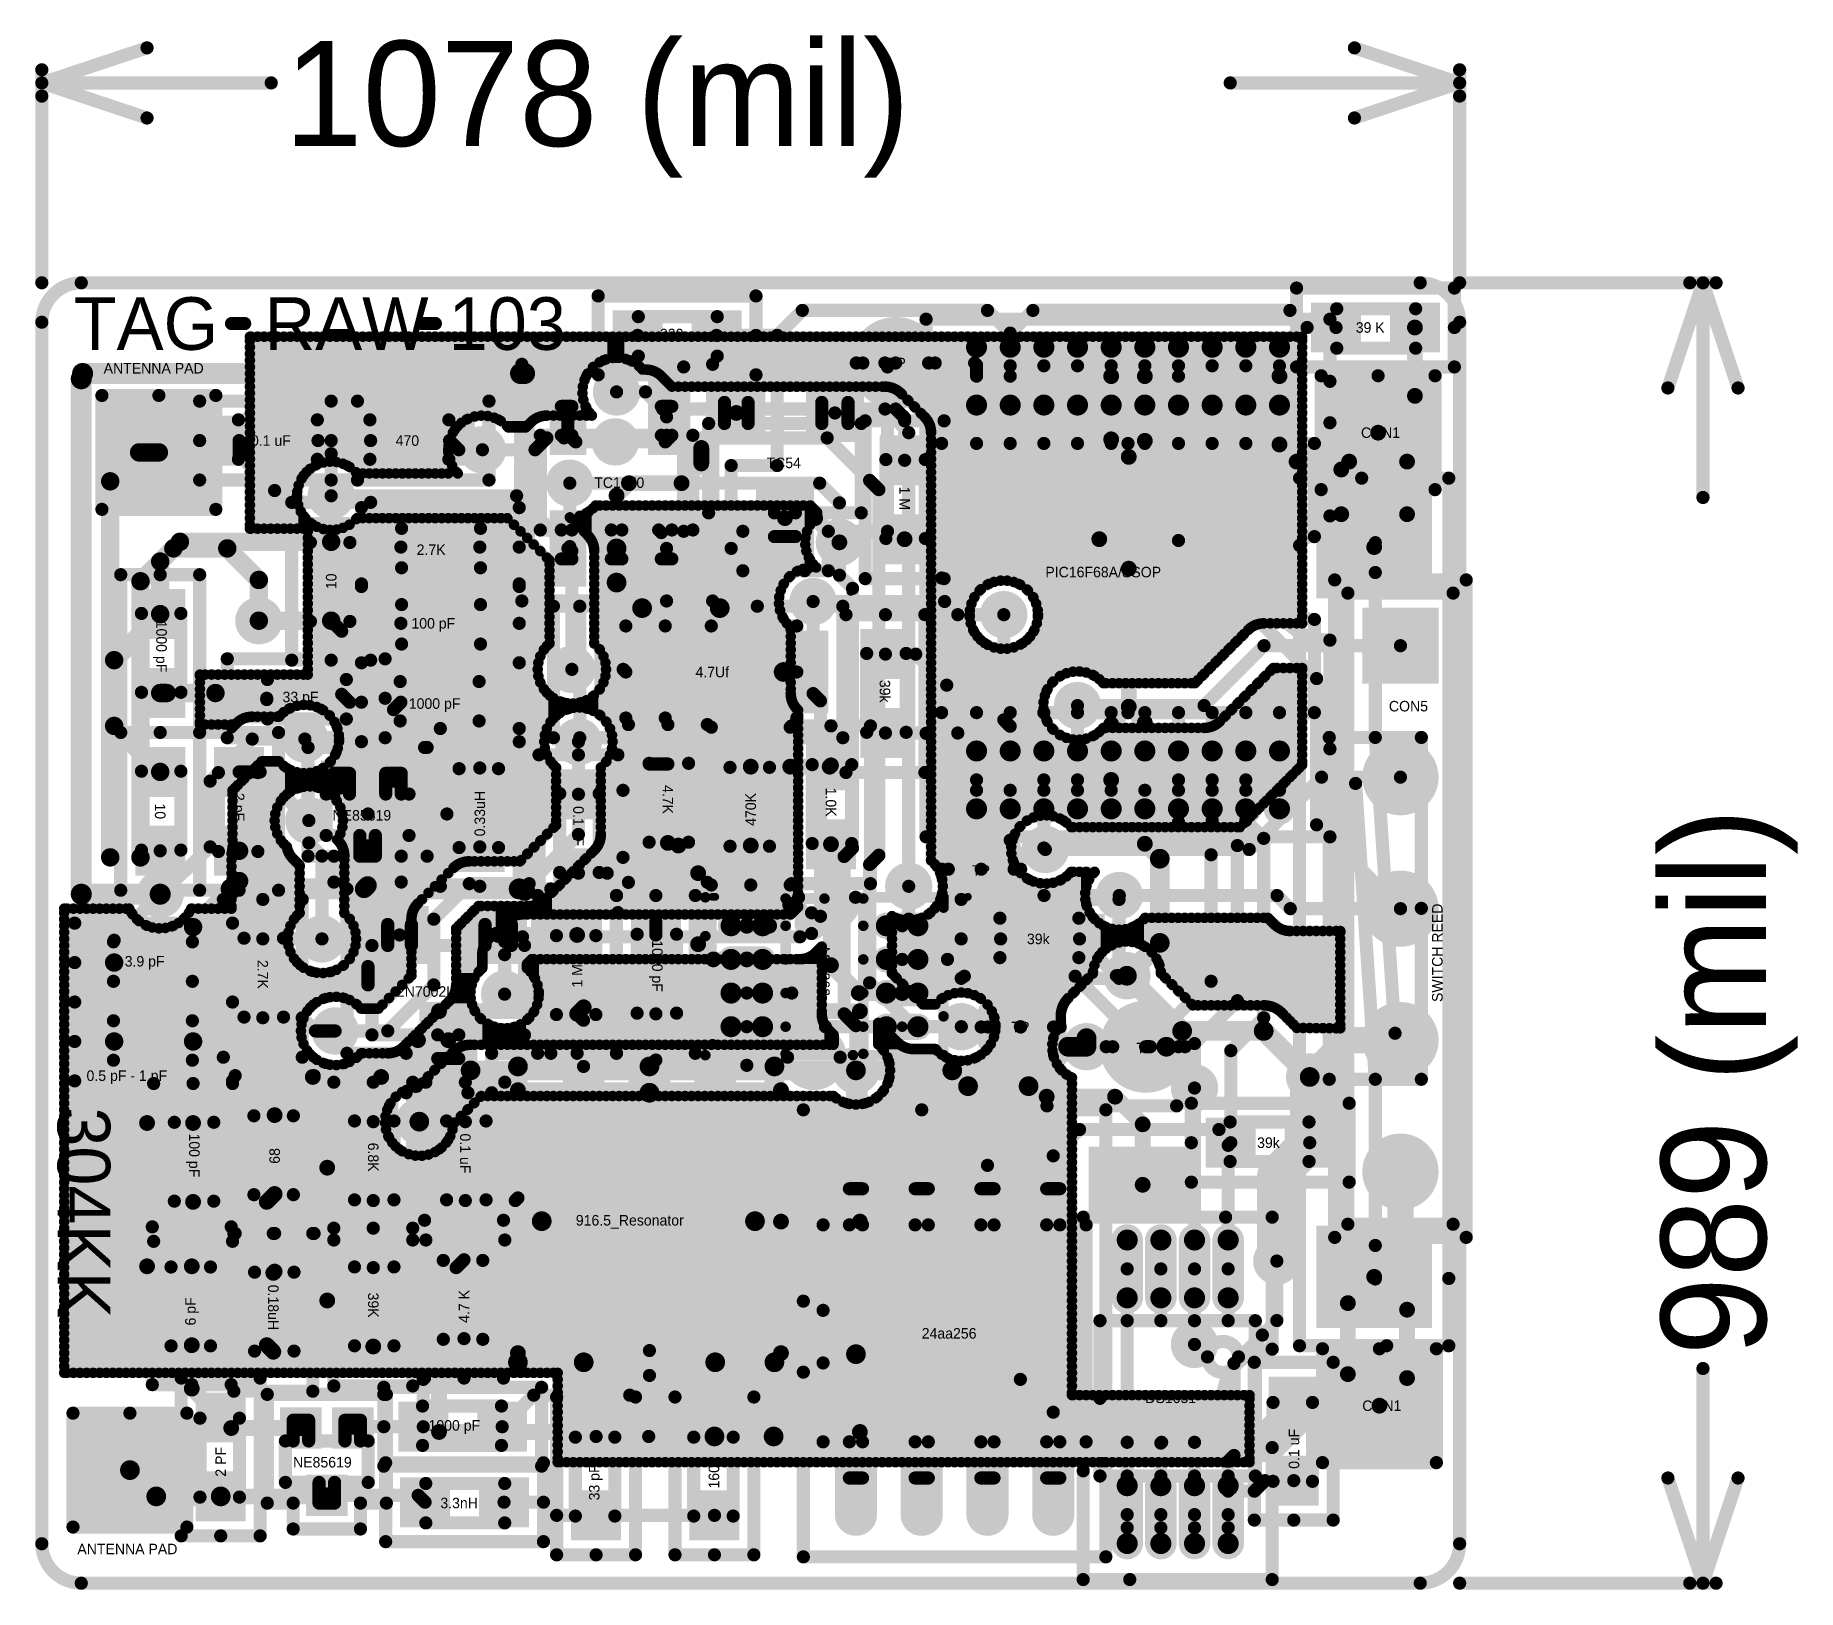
# Model space of a CAD drawing. Extents: x 7.81 to 12.22, y 5.5 to 10.76.
# Drawn here: x 9.246 to 10.586, y 7.08 to 8.262 of the extents above; entities that cross this region are included whole.
import ezdxf

# ---------------------------------------------------------------- set-up
doc = ezdxf.new("R2010")
doc.units = 0
doc.layers.get('0').update_dxf_attribs({"linetype": 'CONTINUOUS'})
for name, color, linetype in [('BOTTOMLAYER', 5, 'CONTINUOUS'), ('BOTTOMSOLDER', 6, 'CONTINUOUS'), ('MECHANICAL1', 6, 'CONTINUOUS'), ('MECHANICAL2', 216, 'CONTINUOUS'), ('MECHANICAL3', 76, 'CONTINUOUS'), ('MULTILAYER', 9, 'CONTINUOUS'), ('TOPLAYER', 1, 'CONTINUOUS'), ('TOPOVERLAY', 2, 'CONTINUOUS'), ('TOPPASTE', 8, 'CONTINUOUS'), ('TOPSOLDER', 216, 'CONTINUOUS')]:
    doc.layers.add(name, color=color, linetype=linetype)

msp = doc.modelspace()

# ---------------------------------------------------------------- texts
at = {"layer": 'MECHANICAL1'}
for s, p in [('39 K', (10.25, 8.036)), ('330', (9.721, 8.031)), ('TP', (9.894228, 8.009)), ('ANTENNA PAD', (9.298, 8.005)), ('CON1', (10.254, 7.956)), ('0.1 uF', (9.41, 7.95)), ('470', (9.52, 7.95)), ('TC54', (9.802, 7.933)), ('TC1070', (9.671, 7.918)), ('2.7K', (9.536, 7.867)), ('PIC16F68A/SSOP', (10.014, 7.85)), ('100 pF', (9.532, 7.811)), ('4.7Uf', (9.748, 7.774)), ('33 pF', (9.434, 7.755)), ('1000 pF', (9.53, 7.75)), ('CON5', (10.275228, 7.748)), ('NE85619', (9.472, 7.665)), ('TP', (9.958228, 7.623)), ('39k', (10, 7.571)), ('3.9 pF', (9.314, 7.554)), ('2N7002LT1', (9.521, 7.531)), ('TP', (9.988228, 7.504)), ('TP', (10.083228, 7.488)), ('0.5 pF - 1 pF', (9.285, 7.467)), ('39k', (10.175, 7.416)), ('916.5_Resonator', (9.657, 7.357)), ('24aa256', (9.92, 7.271)), ('DS1631', (10.09, 7.222)), ('CON1', (10.255, 7.216)), ('1000 pF', (9.545, 7.201)), ('NE85619', (9.442, 7.173)), ('3.3nH', (9.554, 7.142)), ('ANTENNA PAD', (9.278, 7.107))]:
    msp.add_text(s, height=0.008, dxfattribs=at).set_placement(p)
for s, rotation, p in [('1 M', 270, (9.903, 7.919)), ('10', 90, (9.475, 7.841)), ('1000 pF', 270, (9.338, 7.817)), ('39k', 270, (9.888, 7.772)), ('2 pF', 270, (9.397, 7.686)), ('0.33uH', 90, (9.588, 7.653)), ('4.7K', 270, (9.723, 7.692)), ('470K', 90, (9.794, 7.661)), ('1.0K', 270, (9.847, 7.69)), ('10', 270, (9.337, 7.678)), ('0.1 uF', 270, (9.655, 7.676)), ('SWITCH REED', 90, (10.316, 7.527)), ('1000 pF', 270, (9.715, 7.574)), ('2.7K', 270, (9.415, 7.559)), ('MIC862', 270, (9.842, 7.569)), ('1 M', 90, (9.662, 7.538)), ('100 pF', 270, (9.363, 7.427)), ('0.1 uF', 270, (9.569, 7.427)), ('68', 90, (9.432, 7.404)), ('6.8K', 270, (9.499, 7.42)), ('0.18uH', 270, (9.423, 7.312)), ('39K', 270, (9.499, 7.306)), ('4.7 K', 90, (9.576, 7.283)), ('6 pF', 90, (9.368, 7.281)), ('0.1 uF', 90, (10.207, 7.172)), ('2 PF', 90, (9.391, 7.166)), ('33 pF', 90, (9.675, 7.148)), ('160', 90, (9.766, 7.157))]:
    msp.add_text(s, height=0.008, rotation=rotation, dxfattribs=at).set_placement(p)
at = {"layer": 'MECHANICAL2'}
msp.add_text('1078 (mil)', height=0.08, dxfattribs=at).set_placement((9.435445, 8.178013))
msp.add_text('989 (mil)', height=0.08, rotation=90, dxfattribs=at).set_placement((10.561987, 7.258268))
at = {"layer": 'TOPLAYER'}
msp.add_text('304KK', height=0.04, rotation=270, dxfattribs=at).set_placement((9.263, 7.447))
at = {"layer": 'TOPOVERLAY'}
for s, p in [('TAG', (9.275228, 8.023)), ('RAW', (9.420228, 8.023)), ('103', (9.560228, 8.023))]:
    msp.add_text(s, height=0.04, dxfattribs=at).set_placement(p)

# ---------------------------------------------------------------- blocks, each defined once
blk = doc.blocks.new('0603_1')
at = {"layer": 'MECHANICAL1', "const_width": 0.01}
for points in [[(-0.000531, 0.015748), (0.059469, 0.015748)], [(-0.000531, -0.014252), (-0.000531, 0.015748)], [(0.059469, -0.014252), (0.059469, 0.015748)], [(-0.000531, -0.014252), (0.059469, -0.014252)]]:
    blk.add_lwpolyline(points, dxfattribs=at)
at = {"layer": 'MECHANICAL1', "const_width": 0.005}
for points in [[(-0.003031, 0.015748, 1), (0.001969, 0.015748, 1)], [(-0.003031, 0.015748, 1), (0.001969, 0.015748, 1)], [(0.056968, 0.015748, 1), (0.061969, 0.015748, 1)], [(0.056968, 0.015748, 1), (0.061969, 0.015748, 1)], [(-0.003031, -0.014252, 1), (0.001969, -0.014252, 1)], [(-0.003031, -0.014252, 1), (0.001969, -0.014252, 1)], [(0.056968, -0.014252, 1), (0.061969, -0.014252, 1)], [(0.056968, -0.014252, 1), (0.061969, -0.014252, 1)]]:
    blk.add_lwpolyline(points, format="xyb", close=True, dxfattribs=at)
at = {"layer": 'TOPLAYER'}
for points in [[(-0.015, -0.015), (0.015, -0.015), (-0.015, 0.015), (0.015, 0.015)], [(0.045, -0.015), (0.075, -0.015), (0.045, 0.015), (0.075, 0.015)]]:
    blk.add_solid(points, dxfattribs=at)
at = {"layer": 'TOPOVERLAY', "const_width": 0.01}
for points in [[(-0.03, 0.03), (0.09, 0.03)], [(-0.03, 0), (-0.03, 0.03)], [(0.09, -0.03), (0.09, 0.03)], [(-0.03, -0.03), (-0.03, 0)], [(-0.03, -0.03), (0.09, -0.03)]]:
    blk.add_lwpolyline(points, dxfattribs=at)
at = {"layer": 'TOPOVERLAY', "const_width": 0.005}
for points in [[(-0.0325, 0.03, 1), (-0.0275, 0.03, 1)], [(-0.0325, 0.03, 1), (-0.0275, 0.03, 1)], [(0.0875, 0.03, 1), (0.0925, 0.03, 1)], [(0.0875, 0.03, 1), (0.0925, 0.03, 1)], [(-0.0325, 0, 1), (-0.0275, 0, 1)], [(-0.0325, 0, 1), (-0.0275, 0, 1)], [(-0.0325, -0.03, 1), (-0.0275, -0.03, 1)], [(-0.0325, -0.03, 1), (-0.0275, -0.03, 1)], [(0.0875, -0.03, 1), (0.0925, -0.03, 1)], [(0.0875, -0.03, 1), (0.0925, -0.03, 1)]]:
    blk.add_lwpolyline(points, format="xyb", close=True, dxfattribs=at)
at = {"layer": 'TOPPASTE'}
for points in [[(-0.015, -0.015), (0.015, -0.015), (-0.015, 0.015), (0.015, 0.015)], [(0.045, -0.015), (0.075, -0.015), (0.045, 0.015), (0.075, 0.015)]]:
    blk.add_solid(points, dxfattribs=at)
at = {"layer": 'TOPSOLDER'}
for points in [[(-0.019, -0.019), (0.019, -0.019), (-0.019, 0.019), (0.019, 0.019)], [(0.041, -0.019), (0.079, -0.019), (0.041, 0.019), (0.079, 0.019)]]:
    blk.add_solid(points, dxfattribs=at)
blk = doc.blocks.new('TEST_POINT_PAD_4_2')
at = {"layer": 'BOTTOMSOLDER'}
blk.add_solid([(-0.039, -0.039), (0.039, -0.039), (-0.039, 0.039), (0.039, 0.039)], dxfattribs=at)
at = {"layer": 'MECHANICAL1', "const_width": 0.01}
for points in [[(-0.043307, -0.043307), (-0.043307, 0.043307)], [(-0.043307, 0.043307), (0, 0.043307)], [(0, 0.043307), (0.043307, 0.043307)], [(0.043307, -0.043307), (0.043307, 0.043307)], [(-0.043307, -0.043307), (0.043307, -0.043307)]]:
    blk.add_lwpolyline(points, dxfattribs=at)
at = {"layer": 'MECHANICAL1', "const_width": 0.005}
for points in [[(-0.045807, 0.043307, 1), (-0.040807, 0.043307, 1)], [(-0.045807, 0.043307, 1), (-0.040807, 0.043307, 1)], [(-0.0025, 0.043307, 1), (0.0025, 0.043307, 1)], [(-0.0025, 0.043307, 1), (0.0025, 0.043307, 1)], [(0.040807, 0.043307, 1), (0.045807, 0.043307, 1)], [(0.040807, 0.043307, 1), (0.045807, 0.043307, 1)], [(-0.045807, -0.043307, 1), (-0.040807, -0.043307, 1)], [(-0.045807, -0.043307, 1), (-0.040807, -0.043307, 1)], [(0.040807, -0.043307, 1), (0.045807, -0.043307, 1)], [(0.040807, -0.043307, 1), (0.045807, -0.043307, 1)]]:
    blk.add_lwpolyline(points, format="xyb", close=True, dxfattribs=at)
at = {"layer": 'MULTILAYER'}
blk.add_solid([(-0.035, -0.035), (0.035, -0.035), (-0.035, 0.035), (0.035, 0.035)], dxfattribs=at)
at = {"layer": 'TOPOVERLAY', "const_width": 0.01}
for points in [[(-0.043307, -0.043307), (-0.043307, 0.043307)], [(-0.043307, 0.043307), (0, 0.043307)], [(0, 0.043307), (0.043307, 0.043307)], [(0.043307, -0.043307), (0.043307, 0.043307)], [(-0.043307, -0.043307), (0.043307, -0.043307)]]:
    blk.add_lwpolyline(points, dxfattribs=at)
at = {"layer": 'TOPOVERLAY', "const_width": 0.005}
for points in [[(-0.045807, 0.043307, 1), (-0.040807, 0.043307, 1)], [(-0.045807, 0.043307, 1), (-0.040807, 0.043307, 1)], [(-0.0025, 0.043307, 1), (0.0025, 0.043307, 1)], [(-0.0025, 0.043307, 1), (0.0025, 0.043307, 1)], [(0.040807, 0.043307, 1), (0.045807, 0.043307, 1)], [(0.040807, 0.043307, 1), (0.045807, 0.043307, 1)], [(-0.045807, -0.043307, 1), (-0.040807, -0.043307, 1)], [(-0.045807, -0.043307, 1), (-0.040807, -0.043307, 1)], [(0.040807, -0.043307, 1), (0.045807, -0.043307, 1)], [(0.040807, -0.043307, 1), (0.045807, -0.043307, 1)]]:
    blk.add_lwpolyline(points, format="xyb", close=True, dxfattribs=at)
at = {"layer": 'TOPSOLDER'}
blk.add_solid([(-0.039, -0.039), (0.039, -0.039), (-0.039, 0.039), (0.039, 0.039)], dxfattribs=at)
blk = doc.blocks.new('TEST_POINT_PAD_4_3')
at = {"layer": 'BOTTOMSOLDER'}
blk.add_solid([(-0.039, -0.039), (0.039, -0.039), (-0.039, 0.039), (0.039, 0.039)], dxfattribs=at)
at = {"layer": 'MECHANICAL1', "const_width": 0.01}
for points in [[(-0.043307, 0.043307), (0, 0.043307)], [(-0.043307, -0.043307), (-0.043307, 0.043307)], [(0, 0.043307), (0.043307, 0.043307)], [(0.043307, -0.043307), (0.043307, 0.043307)], [(-0.043307, -0.043307), (0.043307, -0.043307)]]:
    blk.add_lwpolyline(points, dxfattribs=at)
at = {"layer": 'MECHANICAL1', "const_width": 0.005}
for points in [[(-0.045807, 0.043307, 1), (-0.040807, 0.043307, 1)], [(-0.045807, 0.043307, 1), (-0.040807, 0.043307, 1)], [(-0.0025, 0.043307, 1), (0.0025, 0.043307, 1)], [(-0.0025, 0.043307, 1), (0.0025, 0.043307, 1)], [(0.040807, 0.043307, 1), (0.045807, 0.043307, 1)], [(0.040807, 0.043307, 1), (0.045807, 0.043307, 1)], [(-0.045807, -0.043307, 1), (-0.040807, -0.043307, 1)], [(-0.045807, -0.043307, 1), (-0.040807, -0.043307, 1)], [(0.040807, -0.043307, 1), (0.045807, -0.043307, 1)], [(0.040807, -0.043307, 1), (0.045807, -0.043307, 1)]]:
    blk.add_lwpolyline(points, format="xyb", close=True, dxfattribs=at)
at = {"layer": 'MULTILAYER'}
blk.add_solid([(-0.035, -0.035), (0.035, -0.035), (-0.035, 0.035), (0.035, 0.035)], dxfattribs=at)
at = {"layer": 'TOPOVERLAY', "const_width": 0.01}
for points in [[(-0.043307, 0.043307), (0, 0.043307)], [(-0.043307, -0.043307), (-0.043307, 0.043307)], [(0, 0.043307), (0.043307, 0.043307)], [(0.043307, -0.043307), (0.043307, 0.043307)], [(-0.043307, -0.043307), (0.043307, -0.043307)]]:
    blk.add_lwpolyline(points, dxfattribs=at)
at = {"layer": 'TOPOVERLAY', "const_width": 0.005}
for points in [[(-0.045807, 0.043307, 1), (-0.040807, 0.043307, 1)], [(-0.045807, 0.043307, 1), (-0.040807, 0.043307, 1)], [(-0.0025, 0.043307, 1), (0.0025, 0.043307, 1)], [(-0.0025, 0.043307, 1), (0.0025, 0.043307, 1)], [(0.040807, 0.043307, 1), (0.045807, 0.043307, 1)], [(0.040807, 0.043307, 1), (0.045807, 0.043307, 1)], [(-0.045807, -0.043307, 1), (-0.040807, -0.043307, 1)], [(-0.045807, -0.043307, 1), (-0.040807, -0.043307, 1)], [(0.040807, -0.043307, 1), (0.045807, -0.043307, 1)], [(0.040807, -0.043307, 1), (0.045807, -0.043307, 1)]]:
    blk.add_lwpolyline(points, format="xyb", close=True, dxfattribs=at)
at = {"layer": 'TOPSOLDER'}
blk.add_solid([(-0.039, -0.039), (0.039, -0.039), (-0.039, 0.039), (0.039, 0.039)], dxfattribs=at)
blk = doc.blocks.new('0603_4')
at = {"layer": 'MECHANICAL1', "const_width": 0.01}
for points in [[(-0.000531, 0.015748), (-0.000531, -0.014252)], [(-0.000531, 0.015748), (0.059469, 0.015748)], [(0.059469, 0.015748), (0.059469, -0.014252)], [(-0.000531, -0.014252), (0.059469, -0.014252)]]:
    blk.add_lwpolyline(points, dxfattribs=at)
at = {"layer": 'MECHANICAL1', "const_width": 0.005}
for points in [[(-0.003031, 0.015748, 1), (0.001969, 0.015748, 1)], [(-0.003031, 0.015748, 1), (0.001969, 0.015748, 1)], [(0.056968, 0.015748, 1), (0.061969, 0.015748, 1)], [(0.056968, 0.015748, 1), (0.061969, 0.015748, 1)], [(-0.003031, -0.014252, 1), (0.001969, -0.014252, 1)], [(-0.003031, -0.014252, 1), (0.001969, -0.014252, 1)], [(0.056968, -0.014252, 1), (0.061969, -0.014252, 1)], [(0.056968, -0.014252, 1), (0.061969, -0.014252, 1)]]:
    blk.add_lwpolyline(points, format="xyb", close=True, dxfattribs=at)
at = {"layer": 'TOPLAYER'}
for points in [[(-0.015, -0.015), (0.015, -0.015), (-0.015, 0.015), (0.015, 0.015)], [(0.045, -0.015), (0.075, -0.015), (0.045, 0.015), (0.075, 0.015)]]:
    blk.add_solid(points, dxfattribs=at)
at = {"layer": 'TOPOVERLAY', "const_width": 0.01}
for points in [[(-0.03, 0.03), (-0.03, 0)], [(-0.03, 0.03), (0.09, 0.03)], [(0.09, 0.03), (0.09, -0.03)], [(-0.03, 0), (-0.03, -0.03)], [(-0.03, -0.03), (0.09, -0.03)]]:
    blk.add_lwpolyline(points, dxfattribs=at)
at = {"layer": 'TOPOVERLAY', "const_width": 0.005}
for points in [[(-0.0325, 0.03, 1), (-0.0275, 0.03, 1)], [(-0.0325, 0.03, 1), (-0.0275, 0.03, 1)], [(0.0875, 0.03, 1), (0.0925, 0.03, 1)], [(0.0875, 0.03, 1), (0.0925, 0.03, 1)], [(-0.0325, 0, 1), (-0.0275, 0, 1)], [(-0.0325, 0, 1), (-0.0275, 0, 1)], [(-0.0325, -0.03, 1), (-0.0275, -0.03, 1)], [(-0.0325, -0.03, 1), (-0.0275, -0.03, 1)], [(0.0875, -0.03, 1), (0.0925, -0.03, 1)], [(0.0875, -0.03, 1), (0.0925, -0.03, 1)]]:
    blk.add_lwpolyline(points, format="xyb", close=True, dxfattribs=at)
at = {"layer": 'TOPPASTE'}
for points in [[(-0.015, -0.015), (0.015, -0.015), (-0.015, 0.015), (0.015, 0.015)], [(0.045, -0.015), (0.075, -0.015), (0.045, 0.015), (0.075, 0.015)]]:
    blk.add_solid(points, dxfattribs=at)
at = {"layer": 'TOPSOLDER'}
for points in [[(-0.019, -0.019), (0.019, -0.019), (-0.019, 0.019), (0.019, 0.019)], [(0.041, -0.019), (0.079, -0.019), (0.041, 0.019), (0.079, 0.019)]]:
    blk.add_solid(points, dxfattribs=at)
blk = doc.blocks.new('0603_5')
at = {"layer": 'MECHANICAL1', "const_width": 0.01}
for points in [[(-0.000531, 0.015748), (-0.000531, -0.014252)], [(-0.000531, 0.015748), (0.059469, 0.015748)], [(0.059469, 0.015748), (0.059469, -0.014252)], [(-0.000531, -0.014252), (0.059469, -0.014252)]]:
    blk.add_lwpolyline(points, dxfattribs=at)
at = {"layer": 'MECHANICAL1', "const_width": 0.005}
for points in [[(-0.003031, 0.015748, 1), (0.001969, 0.015748, 1)], [(-0.003031, 0.015748, 1), (0.001969, 0.015748, 1)], [(0.056968, 0.015748, 1), (0.061969, 0.015748, 1)], [(0.056968, 0.015748, 1), (0.061969, 0.015748, 1)], [(-0.003031, -0.014252, 1), (0.001969, -0.014252, 1)], [(-0.003031, -0.014252, 1), (0.001969, -0.014252, 1)], [(0.056968, -0.014252, 1), (0.061969, -0.014252, 1)], [(0.056968, -0.014252, 1), (0.061969, -0.014252, 1)]]:
    blk.add_lwpolyline(points, format="xyb", close=True, dxfattribs=at)
at = {"layer": 'TOPLAYER'}
for points in [[(-0.015, -0.015), (0.015, -0.015), (-0.015, 0.015), (0.015, 0.015)], [(0.045, -0.015), (0.075, -0.015), (0.045, 0.015), (0.075, 0.015)]]:
    blk.add_solid(points, dxfattribs=at)
at = {"layer": 'TOPOVERLAY', "const_width": 0.01}
for points in [[(-0.03, 0.03), (-0.03, 0)], [(-0.03, 0.03), (0.09, 0.03)], [(0.09, 0.03), (0.09, -0.03)], [(-0.03, 0), (-0.03, -0.03)], [(-0.03, -0.03), (0.09, -0.03)]]:
    blk.add_lwpolyline(points, dxfattribs=at)
at = {"layer": 'TOPOVERLAY', "const_width": 0.005}
for points in [[(-0.0325, 0.03, 1), (-0.0275, 0.03, 1)], [(-0.0325, 0.03, 1), (-0.0275, 0.03, 1)], [(0.0875, 0.03, 1), (0.0925, 0.03, 1)], [(0.0875, 0.03, 1), (0.0925, 0.03, 1)], [(-0.0325, 0, 1), (-0.0275, 0, 1)], [(-0.0325, 0, 1), (-0.0275, 0, 1)], [(-0.0325, -0.03, 1), (-0.0275, -0.03, 1)], [(-0.0325, -0.03, 1), (-0.0275, -0.03, 1)], [(0.0875, -0.03, 1), (0.0925, -0.03, 1)], [(0.0875, -0.03, 1), (0.0925, -0.03, 1)]]:
    blk.add_lwpolyline(points, format="xyb", close=True, dxfattribs=at)
at = {"layer": 'TOPPASTE'}
for points in [[(-0.015, -0.015), (0.015, -0.015), (-0.015, 0.015), (0.015, 0.015)], [(0.045, -0.015), (0.075, -0.015), (0.045, 0.015), (0.075, 0.015)]]:
    blk.add_solid(points, dxfattribs=at)
at = {"layer": 'TOPSOLDER'}
for points in [[(-0.019, -0.019), (0.019, -0.019), (-0.019, 0.019), (0.019, 0.019)], [(0.041, -0.019), (0.079, -0.019), (0.041, 0.019), (0.079, 0.019)]]:
    blk.add_solid(points, dxfattribs=at)
blk = doc.blocks.new('0603_6')
at = {"layer": 'MECHANICAL1', "const_width": 0.01}
for points in [[(0.059469, 0.015748), (-0.000531, 0.015748)], [(-0.000531, -0.014252), (-0.000531, 0.015748)], [(0.059469, -0.014252), (0.059469, 0.015748)], [(0.059469, -0.014252), (-0.000531, -0.014252)]]:
    blk.add_lwpolyline(points, dxfattribs=at)
at = {"layer": 'MECHANICAL1', "const_width": 0.005}
for points in [[(-0.003031, 0.015748, 1), (0.001969, 0.015748, 1)], [(-0.003031, 0.015748, 1), (0.001969, 0.015748, 1)], [(0.056968, 0.015748, 1), (0.061969, 0.015748, 1)], [(0.056968, 0.015748, 1), (0.061969, 0.015748, 1)], [(-0.003031, -0.014252, 1), (0.001969, -0.014252, 1)], [(-0.003031, -0.014252, 1), (0.001969, -0.014252, 1)], [(0.056968, -0.014252, 1), (0.061969, -0.014252, 1)], [(0.056968, -0.014252, 1), (0.061969, -0.014252, 1)]]:
    blk.add_lwpolyline(points, format="xyb", close=True, dxfattribs=at)
at = {"layer": 'TOPLAYER'}
for points in [[(-0.015, -0.015), (0.015, -0.015), (-0.015, 0.015), (0.015, 0.015)], [(0.045, -0.015), (0.075, -0.015), (0.045, 0.015), (0.075, 0.015)]]:
    blk.add_solid(points, dxfattribs=at)
at = {"layer": 'TOPOVERLAY', "const_width": 0.01}
for points in [[(0.09, 0.03), (-0.03, 0.03)], [(-0.03, 0), (-0.03, 0.03)], [(0.09, -0.03), (0.09, 0.03)], [(-0.03, -0.03), (-0.03, 0)], [(0.09, -0.03), (-0.03, -0.03)]]:
    blk.add_lwpolyline(points, dxfattribs=at)
at = {"layer": 'TOPOVERLAY', "const_width": 0.005}
for points in [[(-0.0325, 0.03, 1), (-0.0275, 0.03, 1)], [(-0.0325, 0.03, 1), (-0.0275, 0.03, 1)], [(0.0875, 0.03, 1), (0.0925, 0.03, 1)], [(0.0875, 0.03, 1), (0.0925, 0.03, 1)], [(-0.0325, 0, 1), (-0.0275, 0, 1)], [(-0.0325, 0, 1), (-0.0275, 0, 1)], [(-0.0325, -0.03, 1), (-0.0275, -0.03, 1)], [(-0.0325, -0.03, 1), (-0.0275, -0.03, 1)], [(0.0875, -0.03, 1), (0.0925, -0.03, 1)], [(0.0875, -0.03, 1), (0.0925, -0.03, 1)]]:
    blk.add_lwpolyline(points, format="xyb", close=True, dxfattribs=at)
at = {"layer": 'TOPPASTE'}
for points in [[(-0.015, -0.015), (0.015, -0.015), (-0.015, 0.015), (0.015, 0.015)], [(0.045, -0.015), (0.075, -0.015), (0.045, 0.015), (0.075, 0.015)]]:
    blk.add_solid(points, dxfattribs=at)
at = {"layer": 'TOPSOLDER'}
for points in [[(-0.019, -0.019), (0.019, -0.019), (-0.019, 0.019), (0.019, 0.019)], [(0.041, -0.019), (0.079, -0.019), (0.041, 0.019), (0.079, 0.019)]]:
    blk.add_solid(points, dxfattribs=at)
blk = doc.blocks.new('0603_7')
at = {"layer": 'MECHANICAL1', "const_width": 0.01}
for points in [[(-0.000531, 0.015748), (-0.000531, -0.014252)], [(0.059469, 0.015748), (-0.000531, 0.015748)], [(0.059469, 0.015748), (0.059469, -0.014252)], [(0.059469, -0.014252), (-0.000531, -0.014252)]]:
    blk.add_lwpolyline(points, dxfattribs=at)
at = {"layer": 'MECHANICAL1', "const_width": 0.005}
for points in [[(-0.003031, 0.015748, 1), (0.001969, 0.015748, 1)], [(-0.003031, 0.015748, 1), (0.001969, 0.015748, 1)], [(0.056968, 0.015748, 1), (0.061969, 0.015748, 1)], [(0.056968, 0.015748, 1), (0.061969, 0.015748, 1)], [(-0.003031, -0.014252, 1), (0.001969, -0.014252, 1)], [(-0.003031, -0.014252, 1), (0.001969, -0.014252, 1)], [(0.056968, -0.014252, 1), (0.061969, -0.014252, 1)], [(0.056968, -0.014252, 1), (0.061969, -0.014252, 1)]]:
    blk.add_lwpolyline(points, format="xyb", close=True, dxfattribs=at)
at = {"layer": 'TOPLAYER'}
for points in [[(-0.015, -0.015), (0.015, -0.015), (-0.015, 0.015), (0.015, 0.015)], [(0.045, -0.015), (0.075, -0.015), (0.045, 0.015), (0.075, 0.015)]]:
    blk.add_solid(points, dxfattribs=at)
at = {"layer": 'TOPOVERLAY', "const_width": 0.01}
for points in [[(-0.03, 0.03), (-0.03, 0)], [(0.09, 0.03), (-0.03, 0.03)], [(0.09, 0.03), (0.09, -0.03)], [(-0.03, 0), (-0.03, -0.03)], [(0.09, -0.03), (-0.03, -0.03)]]:
    blk.add_lwpolyline(points, dxfattribs=at)
at = {"layer": 'TOPOVERLAY', "const_width": 0.005}
for points in [[(-0.0325, 0.03, 1), (-0.0275, 0.03, 1)], [(-0.0325, 0.03, 1), (-0.0275, 0.03, 1)], [(0.0875, 0.03, 1), (0.0925, 0.03, 1)], [(0.0875, 0.03, 1), (0.0925, 0.03, 1)], [(-0.0325, 0, 1), (-0.0275, 0, 1)], [(-0.0325, 0, 1), (-0.0275, 0, 1)], [(-0.0325, -0.03, 1), (-0.0275, -0.03, 1)], [(-0.0325, -0.03, 1), (-0.0275, -0.03, 1)], [(0.0875, -0.03, 1), (0.0925, -0.03, 1)], [(0.0875, -0.03, 1), (0.0925, -0.03, 1)]]:
    blk.add_lwpolyline(points, format="xyb", close=True, dxfattribs=at)
at = {"layer": 'TOPPASTE'}
for points in [[(-0.015, -0.015), (0.015, -0.015), (-0.015, 0.015), (0.015, 0.015)], [(0.045, -0.015), (0.075, -0.015), (0.045, 0.015), (0.075, 0.015)]]:
    blk.add_solid(points, dxfattribs=at)
at = {"layer": 'TOPSOLDER'}
for points in [[(-0.019, -0.019), (0.019, -0.019), (-0.019, 0.019), (0.019, 0.019)], [(0.041, -0.019), (0.079, -0.019), (0.041, 0.019), (0.079, 0.019)]]:
    blk.add_solid(points, dxfattribs=at)
blk = doc.blocks.new('0603_8')
at = {"layer": 'MECHANICAL1', "const_width": 0.01}
for points in [[(-0.000531, -0.014252), (-0.000531, 0.015748)], [(-0.000531, 0.015748), (0.059469, 0.015748)], [(0.059469, -0.014252), (0.059469, 0.015748)], [(-0.000531, -0.014252), (0.059469, -0.014252)]]:
    blk.add_lwpolyline(points, dxfattribs=at)
at = {"layer": 'MECHANICAL1', "const_width": 0.005}
for points in [[(-0.003031, 0.015748, 1), (0.001969, 0.015748, 1)], [(-0.003031, 0.015748, 1), (0.001969, 0.015748, 1)], [(0.056968, 0.015748, 1), (0.061969, 0.015748, 1)], [(0.056968, 0.015748, 1), (0.061969, 0.015748, 1)], [(-0.003031, -0.014252, 1), (0.001969, -0.014252, 1)], [(-0.003031, -0.014252, 1), (0.001969, -0.014252, 1)], [(0.056968, -0.014252, 1), (0.061969, -0.014252, 1)], [(0.056968, -0.014252, 1), (0.061969, -0.014252, 1)]]:
    blk.add_lwpolyline(points, format="xyb", close=True, dxfattribs=at)
at = {"layer": 'TOPLAYER'}
for points in [[(-0.015, -0.015), (0.015, -0.015), (-0.015, 0.015), (0.015, 0.015)], [(0.045, -0.015), (0.075, -0.015), (0.045, 0.015), (0.075, 0.015)]]:
    blk.add_solid(points, dxfattribs=at)
at = {"layer": 'TOPOVERLAY', "const_width": 0.01}
for points in [[(-0.03, 0), (-0.03, 0.03)], [(-0.03, 0.03), (0.09, 0.03)], [(0.09, -0.03), (0.09, 0.03)], [(-0.03, -0.03), (-0.03, 0)], [(-0.03, -0.03), (0.09, -0.03)]]:
    blk.add_lwpolyline(points, dxfattribs=at)
at = {"layer": 'TOPOVERLAY', "const_width": 0.005}
for points in [[(-0.0325, 0.03, 1), (-0.0275, 0.03, 1)], [(-0.0325, 0.03, 1), (-0.0275, 0.03, 1)], [(0.0875, 0.03, 1), (0.0925, 0.03, 1)], [(0.0875, 0.03, 1), (0.0925, 0.03, 1)], [(-0.0325, 0, 1), (-0.0275, 0, 1)], [(-0.0325, 0, 1), (-0.0275, 0, 1)], [(-0.0325, -0.03, 1), (-0.0275, -0.03, 1)], [(-0.0325, -0.03, 1), (-0.0275, -0.03, 1)], [(0.0875, -0.03, 1), (0.0925, -0.03, 1)], [(0.0875, -0.03, 1), (0.0925, -0.03, 1)]]:
    blk.add_lwpolyline(points, format="xyb", close=True, dxfattribs=at)
at = {"layer": 'TOPPASTE'}
for points in [[(-0.015, -0.015), (0.015, -0.015), (-0.015, 0.015), (0.015, 0.015)], [(0.045, -0.015), (0.075, -0.015), (0.045, 0.015), (0.075, 0.015)]]:
    blk.add_solid(points, dxfattribs=at)
at = {"layer": 'TOPSOLDER'}
for points in [[(-0.019, -0.019), (0.019, -0.019), (-0.019, 0.019), (0.019, 0.019)], [(0.041, -0.019), (0.079, -0.019), (0.041, 0.019), (0.079, 0.019)]]:
    blk.add_solid(points, dxfattribs=at)
blk = doc.blocks.new('0603_9')
at = {"layer": 'MECHANICAL1', "const_width": 0.01}
for points in [[(-0.000531, -0.014252), (-0.000531, 0.015748)], [(0.059469, 0.015748), (-0.000531, 0.015748)], [(0.059469, -0.014252), (0.059469, 0.015748)], [(0.059469, -0.014252), (-0.000531, -0.014252)]]:
    blk.add_lwpolyline(points, dxfattribs=at)
at = {"layer": 'MECHANICAL1', "const_width": 0.005}
for points in [[(-0.003031, 0.015748, 1), (0.001969, 0.015748, 1)], [(-0.003031, 0.015748, 1), (0.001969, 0.015748, 1)], [(0.056968, 0.015748, 1), (0.061969, 0.015748, 1)], [(0.056968, 0.015748, 1), (0.061969, 0.015748, 1)], [(-0.003031, -0.014252, 1), (0.001969, -0.014252, 1)], [(-0.003031, -0.014252, 1), (0.001969, -0.014252, 1)], [(0.056968, -0.014252, 1), (0.061969, -0.014252, 1)], [(0.056968, -0.014252, 1), (0.061969, -0.014252, 1)]]:
    blk.add_lwpolyline(points, format="xyb", close=True, dxfattribs=at)
at = {"layer": 'TOPLAYER'}
for points in [[(-0.015, -0.015), (0.015, -0.015), (-0.015, 0.015), (0.015, 0.015)], [(0.045, -0.015), (0.075, -0.015), (0.045, 0.015), (0.075, 0.015)]]:
    blk.add_solid(points, dxfattribs=at)
at = {"layer": 'TOPOVERLAY', "const_width": 0.01}
for points in [[(-0.03, 0), (-0.03, 0.03)], [(0.09, 0.03), (-0.03, 0.03)], [(0.09, -0.03), (0.09, 0.03)], [(-0.03, -0.03), (-0.03, 0)], [(0.09, -0.03), (-0.03, -0.03)]]:
    blk.add_lwpolyline(points, dxfattribs=at)
at = {"layer": 'TOPOVERLAY', "const_width": 0.005}
for points in [[(-0.0325, 0.03, 1), (-0.0275, 0.03, 1)], [(-0.0325, 0.03, 1), (-0.0275, 0.03, 1)], [(0.0875, 0.03, 1), (0.0925, 0.03, 1)], [(0.0875, 0.03, 1), (0.0925, 0.03, 1)], [(-0.0325, 0, 1), (-0.0275, 0, 1)], [(-0.0325, 0, 1), (-0.0275, 0, 1)], [(-0.0325, -0.03, 1), (-0.0275, -0.03, 1)], [(-0.0325, -0.03, 1), (-0.0275, -0.03, 1)], [(0.0875, -0.03, 1), (0.0925, -0.03, 1)], [(0.0875, -0.03, 1), (0.0925, -0.03, 1)]]:
    blk.add_lwpolyline(points, format="xyb", close=True, dxfattribs=at)
at = {"layer": 'TOPPASTE'}
for points in [[(-0.015, -0.015), (0.015, -0.015), (-0.015, 0.015), (0.015, 0.015)], [(0.045, -0.015), (0.075, -0.015), (0.045, 0.015), (0.075, 0.015)]]:
    blk.add_solid(points, dxfattribs=at)
at = {"layer": 'TOPSOLDER'}
for points in [[(-0.019, -0.019), (0.019, -0.019), (-0.019, 0.019), (0.019, 0.019)], [(0.041, -0.019), (0.079, -0.019), (0.041, 0.019), (0.079, 0.019)]]:
    blk.add_solid(points, dxfattribs=at)
blk = doc.blocks.new('0603_10')
at = {"layer": 'MECHANICAL1', "const_width": 0.01}
for points in [[(-0.000531, -0.014252), (-0.000531, 0.015748)], [(-0.000531, 0.015748), (0.059469, 0.015748)], [(0.059469, -0.014252), (0.059469, 0.015748)], [(-0.000531, -0.014252), (0.059469, -0.014252)]]:
    blk.add_lwpolyline(points, dxfattribs=at)
at = {"layer": 'MECHANICAL1', "const_width": 0.005}
for points in [[(-0.003031, 0.015748, 1), (0.001969, 0.015748, 1)], [(-0.003031, 0.015748, 1), (0.001969, 0.015748, 1)], [(0.056968, 0.015748, 1), (0.061969, 0.015748, 1)], [(0.056968, 0.015748, 1), (0.061969, 0.015748, 1)], [(-0.003031, -0.014252, 1), (0.001969, -0.014252, 1)], [(-0.003031, -0.014252, 1), (0.001969, -0.014252, 1)], [(0.056968, -0.014252, 1), (0.061969, -0.014252, 1)], [(0.056968, -0.014252, 1), (0.061969, -0.014252, 1)]]:
    blk.add_lwpolyline(points, format="xyb", close=True, dxfattribs=at)
at = {"layer": 'TOPLAYER'}
for points in [[(-0.015, -0.015), (0.015, -0.015), (-0.015, 0.015), (0.015, 0.015)], [(0.045, -0.015), (0.075, -0.015), (0.045, 0.015), (0.075, 0.015)]]:
    blk.add_solid(points, dxfattribs=at)
at = {"layer": 'TOPOVERLAY', "const_width": 0.01}
for points in [[(-0.03, 0), (-0.03, 0.03)], [(-0.03, 0.03), (0.09, 0.03)], [(0.09, -0.03), (0.09, 0.03)], [(-0.03, -0.03), (-0.03, 0)], [(-0.03, -0.03), (0.09, -0.03)]]:
    blk.add_lwpolyline(points, dxfattribs=at)
at = {"layer": 'TOPOVERLAY', "const_width": 0.005}
for points in [[(-0.0325, 0.03, 1), (-0.0275, 0.03, 1)], [(-0.0325, 0.03, 1), (-0.0275, 0.03, 1)], [(0.0875, 0.03, 1), (0.0925, 0.03, 1)], [(0.0875, 0.03, 1), (0.0925, 0.03, 1)], [(-0.0325, 0, 1), (-0.0275, 0, 1)], [(-0.0325, 0, 1), (-0.0275, 0, 1)], [(-0.0325, -0.03, 1), (-0.0275, -0.03, 1)], [(-0.0325, -0.03, 1), (-0.0275, -0.03, 1)], [(0.0875, -0.03, 1), (0.0925, -0.03, 1)], [(0.0875, -0.03, 1), (0.0925, -0.03, 1)]]:
    blk.add_lwpolyline(points, format="xyb", close=True, dxfattribs=at)
at = {"layer": 'TOPPASTE'}
for points in [[(-0.015, -0.015), (0.015, -0.015), (-0.015, 0.015), (0.015, 0.015)], [(0.045, -0.015), (0.075, -0.015), (0.045, 0.015), (0.075, 0.015)]]:
    blk.add_solid(points, dxfattribs=at)
at = {"layer": 'TOPSOLDER'}
for points in [[(-0.019, -0.019), (0.019, -0.019), (-0.019, 0.019), (0.019, 0.019)], [(0.041, -0.019), (0.079, -0.019), (0.041, 0.019), (0.079, 0.019)]]:
    blk.add_solid(points, dxfattribs=at)
blk = doc.blocks.new('0603_11')
at = {"layer": 'MECHANICAL1', "const_width": 0.01}
for points in [[(0.059469, 0.015748), (-0.000531, 0.015748)], [(-0.000531, -0.014252), (-0.000531, 0.015748)], [(0.059469, -0.014252), (0.059469, 0.015748)], [(0.059469, -0.014252), (-0.000531, -0.014252)]]:
    blk.add_lwpolyline(points, dxfattribs=at)
at = {"layer": 'MECHANICAL1', "const_width": 0.005}
for points in [[(-0.003031, 0.015748, 1), (0.001969, 0.015748, 1)], [(-0.003031, 0.015748, 1), (0.001969, 0.015748, 1)], [(0.056968, 0.015748, 1), (0.061969, 0.015748, 1)], [(0.056968, 0.015748, 1), (0.061969, 0.015748, 1)], [(-0.003031, -0.014252, 1), (0.001969, -0.014252, 1)], [(-0.003031, -0.014252, 1), (0.001969, -0.014252, 1)], [(0.056968, -0.014252, 1), (0.061969, -0.014252, 1)], [(0.056968, -0.014252, 1), (0.061969, -0.014252, 1)]]:
    blk.add_lwpolyline(points, format="xyb", close=True, dxfattribs=at)
at = {"layer": 'TOPLAYER'}
for points in [[(-0.015, -0.015), (0.015, -0.015), (-0.015, 0.015), (0.015, 0.015)], [(0.045, -0.015), (0.075, -0.015), (0.045, 0.015), (0.075, 0.015)]]:
    blk.add_solid(points, dxfattribs=at)
at = {"layer": 'TOPOVERLAY', "const_width": 0.01}
for points in [[(0.09, 0.03), (-0.03, 0.03)], [(-0.03, 0), (-0.03, 0.03)], [(0.09, -0.03), (0.09, 0.03)], [(-0.03, -0.03), (-0.03, 0)], [(0.09, -0.03), (-0.03, -0.03)]]:
    blk.add_lwpolyline(points, dxfattribs=at)
at = {"layer": 'TOPOVERLAY', "const_width": 0.005}
for points in [[(-0.0325, 0.03, 1), (-0.0275, 0.03, 1)], [(-0.0325, 0.03, 1), (-0.0275, 0.03, 1)], [(0.0875, 0.03, 1), (0.0925, 0.03, 1)], [(0.0875, 0.03, 1), (0.0925, 0.03, 1)], [(-0.0325, 0, 1), (-0.0275, 0, 1)], [(-0.0325, 0, 1), (-0.0275, 0, 1)], [(-0.0325, -0.03, 1), (-0.0275, -0.03, 1)], [(-0.0325, -0.03, 1), (-0.0275, -0.03, 1)], [(0.0875, -0.03, 1), (0.0925, -0.03, 1)], [(0.0875, -0.03, 1), (0.0925, -0.03, 1)]]:
    blk.add_lwpolyline(points, format="xyb", close=True, dxfattribs=at)
at = {"layer": 'TOPPASTE'}
for points in [[(-0.015, -0.015), (0.015, -0.015), (-0.015, 0.015), (0.015, 0.015)], [(0.045, -0.015), (0.075, -0.015), (0.045, 0.015), (0.075, 0.015)]]:
    blk.add_solid(points, dxfattribs=at)
at = {"layer": 'TOPSOLDER'}
for points in [[(-0.019, -0.019), (0.019, -0.019), (-0.019, 0.019), (0.019, 0.019)], [(0.041, -0.019), (0.079, -0.019), (0.041, 0.019), (0.079, 0.019)]]:
    blk.add_solid(points, dxfattribs=at)
blk = doc.blocks.new('0603_12')
at = {"layer": 'MECHANICAL1', "const_width": 0.01}
for points in [[(-0.000531, 0.015748), (-0.000531, -0.014252)], [(-0.000531, 0.015748), (0.059469, 0.015748)], [(0.059469, 0.015748), (0.059469, -0.014252)], [(-0.000531, -0.014252), (0.059469, -0.014252)]]:
    blk.add_lwpolyline(points, dxfattribs=at)
at = {"layer": 'MECHANICAL1', "const_width": 0.005}
for points in [[(-0.003031, 0.015748, 1), (0.001969, 0.015748, 1)], [(-0.003031, 0.015748, 1), (0.001969, 0.015748, 1)], [(0.056968, 0.015748, 1), (0.061969, 0.015748, 1)], [(0.056968, 0.015748, 1), (0.061969, 0.015748, 1)], [(-0.003031, -0.014252, 1), (0.001969, -0.014252, 1)], [(-0.003031, -0.014252, 1), (0.001969, -0.014252, 1)], [(0.056968, -0.014252, 1), (0.061969, -0.014252, 1)], [(0.056968, -0.014252, 1), (0.061969, -0.014252, 1)]]:
    blk.add_lwpolyline(points, format="xyb", close=True, dxfattribs=at)
at = {"layer": 'TOPLAYER'}
for points in [[(-0.015, -0.015), (0.015, -0.015), (-0.015, 0.015), (0.015, 0.015)], [(0.045, -0.015), (0.075, -0.015), (0.045, 0.015), (0.075, 0.015)]]:
    blk.add_solid(points, dxfattribs=at)
at = {"layer": 'TOPOVERLAY', "const_width": 0.01}
for points in [[(-0.03, 0.03), (-0.03, 0)], [(-0.03, 0.03), (0.09, 0.03)], [(0.09, 0.03), (0.09, -0.03)], [(-0.03, 0), (-0.03, -0.03)], [(-0.03, -0.03), (0.09, -0.03)]]:
    blk.add_lwpolyline(points, dxfattribs=at)
at = {"layer": 'TOPOVERLAY', "const_width": 0.005}
for points in [[(-0.0325, 0.03, 1), (-0.0275, 0.03, 1)], [(-0.0325, 0.03, 1), (-0.0275, 0.03, 1)], [(0.0875, 0.03, 1), (0.0925, 0.03, 1)], [(0.0875, 0.03, 1), (0.0925, 0.03, 1)], [(-0.0325, 0, 1), (-0.0275, 0, 1)], [(-0.0325, 0, 1), (-0.0275, 0, 1)], [(-0.0325, -0.03, 1), (-0.0275, -0.03, 1)], [(-0.0325, -0.03, 1), (-0.0275, -0.03, 1)], [(0.0875, -0.03, 1), (0.0925, -0.03, 1)], [(0.0875, -0.03, 1), (0.0925, -0.03, 1)]]:
    blk.add_lwpolyline(points, format="xyb", close=True, dxfattribs=at)
at = {"layer": 'TOPPASTE'}
for points in [[(-0.015, -0.015), (0.015, -0.015), (-0.015, 0.015), (0.015, 0.015)], [(0.045, -0.015), (0.075, -0.015), (0.045, 0.015), (0.075, 0.015)]]:
    blk.add_solid(points, dxfattribs=at)
at = {"layer": 'TOPSOLDER'}
for points in [[(-0.019, -0.019), (0.019, -0.019), (-0.019, 0.019), (0.019, 0.019)], [(0.041, -0.019), (0.079, -0.019), (0.041, 0.019), (0.079, 0.019)]]:
    blk.add_solid(points, dxfattribs=at)
blk = doc.blocks.new('0603_13')
at = {"layer": 'MECHANICAL1', "const_width": 0.01}
for points in [[(0.059469, 0.015748), (-0.000531, 0.015748)], [(-0.000531, 0.015748), (-0.000531, -0.014252)], [(0.059469, 0.015748), (0.059469, -0.014252)], [(0.059469, -0.014252), (-0.000531, -0.014252)]]:
    blk.add_lwpolyline(points, dxfattribs=at)
at = {"layer": 'MECHANICAL1', "const_width": 0.005}
for points in [[(-0.003031, 0.015748, 1), (0.001969, 0.015748, 1)], [(-0.003031, 0.015748, 1), (0.001969, 0.015748, 1)], [(0.056968, 0.015748, 1), (0.061969, 0.015748, 1)], [(0.056968, 0.015748, 1), (0.061969, 0.015748, 1)], [(-0.003031, -0.014252, 1), (0.001969, -0.014252, 1)], [(-0.003031, -0.014252, 1), (0.001969, -0.014252, 1)], [(0.056968, -0.014252, 1), (0.061969, -0.014252, 1)], [(0.056968, -0.014252, 1), (0.061969, -0.014252, 1)]]:
    blk.add_lwpolyline(points, format="xyb", close=True, dxfattribs=at)
at = {"layer": 'TOPLAYER'}
for points in [[(-0.015, -0.015), (0.015, -0.015), (-0.015, 0.015), (0.015, 0.015)], [(0.045, -0.015), (0.075, -0.015), (0.045, 0.015), (0.075, 0.015)]]:
    blk.add_solid(points, dxfattribs=at)
at = {"layer": 'TOPOVERLAY', "const_width": 0.01}
for points in [[(0.09, 0.03), (-0.03, 0.03)], [(-0.03, 0.03), (-0.03, 0)], [(0.09, 0.03), (0.09, -0.03)], [(-0.03, 0), (-0.03, -0.03)], [(0.09, -0.03), (-0.03, -0.03)]]:
    blk.add_lwpolyline(points, dxfattribs=at)
at = {"layer": 'TOPOVERLAY', "const_width": 0.005}
for points in [[(-0.0325, 0.03, 1), (-0.0275, 0.03, 1)], [(-0.0325, 0.03, 1), (-0.0275, 0.03, 1)], [(0.0875, 0.03, 1), (0.0925, 0.03, 1)], [(0.0875, 0.03, 1), (0.0925, 0.03, 1)], [(-0.0325, 0, 1), (-0.0275, 0, 1)], [(-0.0325, 0, 1), (-0.0275, 0, 1)], [(-0.0325, -0.03, 1), (-0.0275, -0.03, 1)], [(-0.0325, -0.03, 1), (-0.0275, -0.03, 1)], [(0.0875, -0.03, 1), (0.0925, -0.03, 1)], [(0.0875, -0.03, 1), (0.0925, -0.03, 1)]]:
    blk.add_lwpolyline(points, format="xyb", close=True, dxfattribs=at)
at = {"layer": 'TOPPASTE'}
for points in [[(-0.015, -0.015), (0.015, -0.015), (-0.015, 0.015), (0.015, 0.015)], [(0.045, -0.015), (0.075, -0.015), (0.045, 0.015), (0.075, 0.015)]]:
    blk.add_solid(points, dxfattribs=at)
at = {"layer": 'TOPSOLDER'}
for points in [[(-0.019, -0.019), (0.019, -0.019), (-0.019, 0.019), (0.019, 0.019)], [(0.041, -0.019), (0.079, -0.019), (0.041, 0.019), (0.079, 0.019)]]:
    blk.add_solid(points, dxfattribs=at)
blk = doc.blocks.new('0603_14')
at = {"layer": 'MECHANICAL1', "const_width": 0.01}
for points in [[(0.059469, 0.015748), (-0.000531, 0.015748)], [(-0.000531, -0.014252), (-0.000531, 0.015748)], [(0.059469, -0.014252), (0.059469, 0.015748)], [(0.059469, -0.014252), (-0.000531, -0.014252)]]:
    blk.add_lwpolyline(points, dxfattribs=at)
at = {"layer": 'MECHANICAL1', "const_width": 0.005}
for points in [[(-0.003031, 0.015748, 1), (0.001969, 0.015748, 1)], [(-0.003031, 0.015748, 1), (0.001969, 0.015748, 1)], [(0.056968, 0.015748, 1), (0.061969, 0.015748, 1)], [(0.056968, 0.015748, 1), (0.061969, 0.015748, 1)], [(-0.003031, -0.014252, 1), (0.001969, -0.014252, 1)], [(-0.003031, -0.014252, 1), (0.001969, -0.014252, 1)], [(0.056968, -0.014252, 1), (0.061969, -0.014252, 1)], [(0.056968, -0.014252, 1), (0.061969, -0.014252, 1)]]:
    blk.add_lwpolyline(points, format="xyb", close=True, dxfattribs=at)
at = {"layer": 'TOPLAYER'}
for points in [[(-0.015, -0.015), (0.015, -0.015), (-0.015, 0.015), (0.015, 0.015)], [(0.045, -0.015), (0.075, -0.015), (0.045, 0.015), (0.075, 0.015)]]:
    blk.add_solid(points, dxfattribs=at)
at = {"layer": 'TOPOVERLAY', "const_width": 0.01}
for points in [[(0.09, 0.03), (-0.03, 0.03)], [(-0.03, 0), (-0.03, 0.03)], [(0.09, -0.03), (0.09, 0.03)], [(-0.03, -0.03), (-0.03, 0)], [(0.09, -0.03), (-0.03, -0.03)]]:
    blk.add_lwpolyline(points, dxfattribs=at)
at = {"layer": 'TOPOVERLAY', "const_width": 0.005}
for points in [[(-0.0325, 0.03, 1), (-0.0275, 0.03, 1)], [(-0.0325, 0.03, 1), (-0.0275, 0.03, 1)], [(0.0875, 0.03, 1), (0.0925, 0.03, 1)], [(0.0875, 0.03, 1), (0.0925, 0.03, 1)], [(-0.0325, 0, 1), (-0.0275, 0, 1)], [(-0.0325, 0, 1), (-0.0275, 0, 1)], [(-0.0325, -0.03, 1), (-0.0275, -0.03, 1)], [(-0.0325, -0.03, 1), (-0.0275, -0.03, 1)], [(0.0875, -0.03, 1), (0.0925, -0.03, 1)], [(0.0875, -0.03, 1), (0.0925, -0.03, 1)]]:
    blk.add_lwpolyline(points, format="xyb", close=True, dxfattribs=at)
at = {"layer": 'TOPPASTE'}
for points in [[(-0.015, -0.015), (0.015, -0.015), (-0.015, 0.015), (0.015, 0.015)], [(0.045, -0.015), (0.075, -0.015), (0.045, 0.015), (0.075, 0.015)]]:
    blk.add_solid(points, dxfattribs=at)
at = {"layer": 'TOPSOLDER'}
for points in [[(-0.019, -0.019), (0.019, -0.019), (-0.019, 0.019), (0.019, 0.019)], [(0.041, -0.019), (0.079, -0.019), (0.041, 0.019), (0.079, 0.019)]]:
    blk.add_solid(points, dxfattribs=at)
blk = doc.blocks.new('0603_15')
at = {"layer": 'MECHANICAL1', "const_width": 0.01}
for points in [[(-0.000531, -0.014252), (-0.000531, 0.015748)], [(0.059469, 0.015748), (-0.000531, 0.015748)], [(0.059469, -0.014252), (0.059469, 0.015748)], [(0.059469, -0.014252), (-0.000531, -0.014252)]]:
    blk.add_lwpolyline(points, dxfattribs=at)
at = {"layer": 'MECHANICAL1', "const_width": 0.005}
for points in [[(-0.003031, 0.015748, 1), (0.001969, 0.015748, 1)], [(-0.003031, 0.015748, 1), (0.001969, 0.015748, 1)], [(0.056968, 0.015748, 1), (0.061969, 0.015748, 1)], [(0.056968, 0.015748, 1), (0.061969, 0.015748, 1)], [(-0.003031, -0.014252, 1), (0.001969, -0.014252, 1)], [(-0.003031, -0.014252, 1), (0.001969, -0.014252, 1)], [(0.056968, -0.014252, 1), (0.061969, -0.014252, 1)], [(0.056968, -0.014252, 1), (0.061969, -0.014252, 1)]]:
    blk.add_lwpolyline(points, format="xyb", close=True, dxfattribs=at)
at = {"layer": 'TOPLAYER'}
for points in [[(-0.015, -0.015), (0.015, -0.015), (-0.015, 0.015), (0.015, 0.015)], [(0.045, -0.015), (0.075, -0.015), (0.045, 0.015), (0.075, 0.015)]]:
    blk.add_solid(points, dxfattribs=at)
at = {"layer": 'TOPOVERLAY', "const_width": 0.01}
for points in [[(-0.03, 0), (-0.03, 0.03)], [(0.09, 0.03), (-0.03, 0.03)], [(0.09, -0.03), (0.09, 0.03)], [(-0.03, -0.03), (-0.03, 0)], [(0.09, -0.03), (-0.03, -0.03)]]:
    blk.add_lwpolyline(points, dxfattribs=at)
at = {"layer": 'TOPOVERLAY', "const_width": 0.005}
for points in [[(-0.0325, 0.03, 1), (-0.0275, 0.03, 1)], [(-0.0325, 0.03, 1), (-0.0275, 0.03, 1)], [(0.0875, 0.03, 1), (0.0925, 0.03, 1)], [(0.0875, 0.03, 1), (0.0925, 0.03, 1)], [(-0.0325, 0, 1), (-0.0275, 0, 1)], [(-0.0325, 0, 1), (-0.0275, 0, 1)], [(-0.0325, -0.03, 1), (-0.0275, -0.03, 1)], [(-0.0325, -0.03, 1), (-0.0275, -0.03, 1)], [(0.0875, -0.03, 1), (0.0925, -0.03, 1)], [(0.0875, -0.03, 1), (0.0925, -0.03, 1)]]:
    blk.add_lwpolyline(points, format="xyb", close=True, dxfattribs=at)
at = {"layer": 'TOPPASTE'}
for points in [[(-0.015, -0.015), (0.015, -0.015), (-0.015, 0.015), (0.015, 0.015)], [(0.045, -0.015), (0.075, -0.015), (0.045, 0.015), (0.075, 0.015)]]:
    blk.add_solid(points, dxfattribs=at)
at = {"layer": 'TOPSOLDER'}
for points in [[(-0.019, -0.019), (0.019, -0.019), (-0.019, 0.019), (0.019, 0.019)], [(0.041, -0.019), (0.079, -0.019), (0.041, 0.019), (0.079, 0.019)]]:
    blk.add_solid(points, dxfattribs=at)
blk = doc.blocks.new('0603_16')
at = {"layer": 'MECHANICAL1', "const_width": 0.01}
for points in [[(-0.000531, 0.015748), (-0.000531, -0.014252)], [(-0.000531, 0.015748), (0.059469, 0.015748)], [(0.059469, 0.015748), (0.059469, -0.014252)], [(-0.000531, -0.014252), (0.059469, -0.014252)]]:
    blk.add_lwpolyline(points, dxfattribs=at)
at = {"layer": 'MECHANICAL1', "const_width": 0.005}
for points in [[(-0.003031, 0.015748, 1), (0.001969, 0.015748, 1)], [(-0.003031, 0.015748, 1), (0.001969, 0.015748, 1)], [(0.056968, 0.015748, 1), (0.061969, 0.015748, 1)], [(0.056968, 0.015748, 1), (0.061969, 0.015748, 1)], [(-0.003031, -0.014252, 1), (0.001969, -0.014252, 1)], [(-0.003031, -0.014252, 1), (0.001969, -0.014252, 1)], [(0.056968, -0.014252, 1), (0.061969, -0.014252, 1)], [(0.056968, -0.014252, 1), (0.061969, -0.014252, 1)]]:
    blk.add_lwpolyline(points, format="xyb", close=True, dxfattribs=at)
at = {"layer": 'TOPLAYER'}
for points in [[(-0.015, -0.015), (0.015, -0.015), (-0.015, 0.015), (0.015, 0.015)], [(0.045, -0.015), (0.075, -0.015), (0.045, 0.015), (0.075, 0.015)]]:
    blk.add_solid(points, dxfattribs=at)
at = {"layer": 'TOPOVERLAY', "const_width": 0.01}
for points in [[(-0.03, 0.03), (-0.03, 0)], [(-0.03, 0.03), (0.09, 0.03)], [(0.09, 0.03), (0.09, -0.03)], [(-0.03, 0), (-0.03, -0.03)], [(-0.03, -0.03), (0.09, -0.03)]]:
    blk.add_lwpolyline(points, dxfattribs=at)
at = {"layer": 'TOPOVERLAY', "const_width": 0.005}
for points in [[(-0.0325, 0.03, 1), (-0.0275, 0.03, 1)], [(-0.0325, 0.03, 1), (-0.0275, 0.03, 1)], [(0.0875, 0.03, 1), (0.0925, 0.03, 1)], [(0.0875, 0.03, 1), (0.0925, 0.03, 1)], [(-0.0325, 0, 1), (-0.0275, 0, 1)], [(-0.0325, 0, 1), (-0.0275, 0, 1)], [(-0.0325, -0.03, 1), (-0.0275, -0.03, 1)], [(-0.0325, -0.03, 1), (-0.0275, -0.03, 1)], [(0.0875, -0.03, 1), (0.0925, -0.03, 1)], [(0.0875, -0.03, 1), (0.0925, -0.03, 1)]]:
    blk.add_lwpolyline(points, format="xyb", close=True, dxfattribs=at)
at = {"layer": 'TOPPASTE'}
for points in [[(-0.015, -0.015), (0.015, -0.015), (-0.015, 0.015), (0.015, 0.015)], [(0.045, -0.015), (0.075, -0.015), (0.045, 0.015), (0.075, 0.015)]]:
    blk.add_solid(points, dxfattribs=at)
at = {"layer": 'TOPSOLDER'}
for points in [[(-0.019, -0.019), (0.019, -0.019), (-0.019, 0.019), (0.019, 0.019)], [(0.041, -0.019), (0.079, -0.019), (0.041, 0.019), (0.079, 0.019)]]:
    blk.add_solid(points, dxfattribs=at)
blk = doc.blocks.new('0603_17')
at = {"layer": 'MECHANICAL1', "const_width": 0.01}
for points in [[(-0.000531, 0.015748), (-0.000531, -0.014252)], [(-0.000531, 0.015748), (0.059469, 0.015748)], [(0.059469, 0.015748), (0.059469, -0.014252)], [(-0.000531, -0.014252), (0.059469, -0.014252)]]:
    blk.add_lwpolyline(points, dxfattribs=at)
at = {"layer": 'MECHANICAL1', "const_width": 0.005}
for points in [[(-0.003031, 0.015748, 1), (0.001969, 0.015748, 1)], [(-0.003031, 0.015748, 1), (0.001969, 0.015748, 1)], [(0.056968, 0.015748, 1), (0.061969, 0.015748, 1)], [(0.056968, 0.015748, 1), (0.061969, 0.015748, 1)], [(-0.003031, -0.014252, 1), (0.001969, -0.014252, 1)], [(-0.003031, -0.014252, 1), (0.001969, -0.014252, 1)], [(0.056968, -0.014252, 1), (0.061969, -0.014252, 1)], [(0.056968, -0.014252, 1), (0.061969, -0.014252, 1)]]:
    blk.add_lwpolyline(points, format="xyb", close=True, dxfattribs=at)
at = {"layer": 'TOPLAYER'}
for points in [[(-0.015, -0.015), (0.015, -0.015), (-0.015, 0.015), (0.015, 0.015)], [(0.045, -0.015), (0.075, -0.015), (0.045, 0.015), (0.075, 0.015)]]:
    blk.add_solid(points, dxfattribs=at)
at = {"layer": 'TOPOVERLAY', "const_width": 0.01}
for points in [[(-0.03, 0.03), (-0.03, 0)], [(-0.03, 0.03), (0.09, 0.03)], [(0.09, 0.03), (0.09, -0.03)], [(-0.03, 0), (-0.03, -0.03)], [(-0.03, -0.03), (0.09, -0.03)]]:
    blk.add_lwpolyline(points, dxfattribs=at)
at = {"layer": 'TOPOVERLAY', "const_width": 0.005}
for points in [[(-0.0325, 0.03, 1), (-0.0275, 0.03, 1)], [(-0.0325, 0.03, 1), (-0.0275, 0.03, 1)], [(0.0875, 0.03, 1), (0.0925, 0.03, 1)], [(0.0875, 0.03, 1), (0.0925, 0.03, 1)], [(-0.0325, 0, 1), (-0.0275, 0, 1)], [(-0.0325, 0, 1), (-0.0275, 0, 1)], [(-0.0325, -0.03, 1), (-0.0275, -0.03, 1)], [(-0.0325, -0.03, 1), (-0.0275, -0.03, 1)], [(0.0875, -0.03, 1), (0.0925, -0.03, 1)], [(0.0875, -0.03, 1), (0.0925, -0.03, 1)]]:
    blk.add_lwpolyline(points, format="xyb", close=True, dxfattribs=at)
at = {"layer": 'TOPPASTE'}
for points in [[(-0.015, -0.015), (0.015, -0.015), (-0.015, 0.015), (0.015, 0.015)], [(0.045, -0.015), (0.075, -0.015), (0.045, 0.015), (0.075, 0.015)]]:
    blk.add_solid(points, dxfattribs=at)
at = {"layer": 'TOPSOLDER'}
for points in [[(-0.019, -0.019), (0.019, -0.019), (-0.019, 0.019), (0.019, 0.019)], [(0.041, -0.019), (0.079, -0.019), (0.041, 0.019), (0.079, 0.019)]]:
    blk.add_solid(points, dxfattribs=at)
blk = doc.blocks.new('CAP_A_CASE_18')
at = {"layer": 'MECHANICAL1', "const_width": 0.01}
for points in [[(0, -0.035), (0, 0.035)], [(0, 0.035), (0.13, 0.035)], [(0.03, -0.035), (0.03, 0.035)], [(0.065, 0.035), (0.13, 0.035)], [(0.13, -0.035), (0.13, 0.035)], [(0.13, -0.035), (0.13, 0)], [(0, -0.035), (0.13, -0.035)]]:
    blk.add_lwpolyline(points, dxfattribs=at)
at = {"layer": 'MECHANICAL1', "const_width": 0.005}
for points in [[(-0.0025, 0.035, 1), (0.0025, 0.035, 1)], [(-0.0025, 0.035, 1), (0.0025, 0.035, 1)], [(0.0275, 0.035, 1), (0.0325, 0.035, 1)], [(0.0625, 0.035, 1), (0.0675, 0.035, 1)], [(0.1275, 0.035, 1), (0.1325, 0.035, 1)], [(0.1275, 0.035, 1), (0.1325, 0.035, 1)], [(0.1275, 0.035, 1), (0.1325, 0.035, 1)], [(0.1275, 0, 1), (0.1325, 0, 1)], [(-0.0025, -0.035, 1), (0.0025, -0.035, 1)], [(-0.0025, -0.035, 1), (0.0025, -0.035, 1)], [(0.0275, -0.035, 1), (0.0325, -0.035, 1)], [(0.1275, -0.035, 1), (0.1325, -0.035, 1)], [(0.1275, -0.035, 1), (0.1325, -0.035, 1)], [(0.1275, -0.035, 1), (0.1325, -0.035, 1)]]:
    blk.add_lwpolyline(points, format="xyb", close=True, dxfattribs=at)
at = {"layer": 'TOPLAYER'}
for points in [[(-0.02, -0.0275), (0.02, -0.0275), (-0.02, 0.0275), (0.02, 0.0275)], [(0.11, -0.0275), (0.15, -0.0275), (0.11, 0.0275), (0.15, 0.0275)]]:
    blk.add_solid(points, dxfattribs=at)
at = {"layer": 'TOPOVERLAY', "const_width": 0.01}
for points in [[(-0.055, -0.05), (-0.055, 0.05)], [(-0.055, 0.05), (-0.035, 0.05)], [(-0.035, 0.05), (0.1, 0.05)], [(-0.035, -0.05), (-0.035, 0.05)], [(0.1, 0.05), (0.165, 0.05)], [(0.165, -0.05), (0.165, 0.05)], [(-0.055, -0.05), (-0.035, -0.05)], [(-0.035, -0.05), (0.165, -0.05)]]:
    blk.add_lwpolyline(points, dxfattribs=at)
at = {"layer": 'TOPOVERLAY', "const_width": 0.005}
for points in [[(-0.0575, 0.05, 1), (-0.0525, 0.05, 1)], [(-0.0575, 0.05, 1), (-0.0525, 0.05, 1)], [(-0.0375, 0.05, 1), (-0.0325, 0.05, 1)], [(-0.0375, 0.05, 1), (-0.0325, 0.05, 1)], [(-0.0375, 0.05, 1), (-0.0325, 0.05, 1)], [(0.0975, 0.05, 1), (0.1025, 0.05, 1)], [(0.0975, 0.05, 1), (0.1025, 0.05, 1)], [(0.1625, 0.05, 1), (0.1675, 0.05, 1)], [(0.1625, 0.05, 1), (0.1675, 0.05, 1)], [(-0.0575, -0.05, 1), (-0.0525, -0.05, 1)], [(-0.0575, -0.05, 1), (-0.0525, -0.05, 1)], [(-0.0375, -0.05, 1), (-0.0325, -0.05, 1)], [(-0.0375, -0.05, 1), (-0.0325, -0.05, 1)], [(-0.0375, -0.05, 1), (-0.0325, -0.05, 1)], [(0.1625, -0.05, 1), (0.1675, -0.05, 1)], [(0.1625, -0.05, 1), (0.1675, -0.05, 1)]]:
    blk.add_lwpolyline(points, format="xyb", close=True, dxfattribs=at)
at = {"layer": 'TOPPASTE'}
for points in [[(-0.02, -0.0275), (0.02, -0.0275), (-0.02, 0.0275), (0.02, 0.0275)], [(0.11, -0.0275), (0.15, -0.0275), (0.11, 0.0275), (0.15, 0.0275)]]:
    blk.add_solid(points, dxfattribs=at)
at = {"layer": 'TOPSOLDER'}
for points in [[(-0.024, -0.0315), (0.024, -0.0315), (-0.024, 0.0315), (0.024, 0.0315)], [(0.106, -0.0315), (0.154, -0.0315), (0.106, 0.0315), (0.154, 0.0315)]]:
    blk.add_solid(points, dxfattribs=at)
blk = doc.blocks.new('0603_19')
at = {"layer": 'MECHANICAL1', "const_width": 0.01}
for points in [[(-0.000531, -0.014252), (-0.000531, 0.015748)], [(-0.000531, 0.015748), (0.059469, 0.015748)], [(0.059469, -0.014252), (0.059469, 0.015748)], [(-0.000531, -0.014252), (0.059469, -0.014252)]]:
    blk.add_lwpolyline(points, dxfattribs=at)
at = {"layer": 'MECHANICAL1', "const_width": 0.005}
for points in [[(-0.003031, 0.015748, 1), (0.001969, 0.015748, 1)], [(-0.003031, 0.015748, 1), (0.001969, 0.015748, 1)], [(0.056968, 0.015748, 1), (0.061969, 0.015748, 1)], [(0.056968, 0.015748, 1), (0.061969, 0.015748, 1)], [(-0.003031, -0.014252, 1), (0.001969, -0.014252, 1)], [(-0.003031, -0.014252, 1), (0.001969, -0.014252, 1)], [(0.056968, -0.014252, 1), (0.061969, -0.014252, 1)], [(0.056968, -0.014252, 1), (0.061969, -0.014252, 1)]]:
    blk.add_lwpolyline(points, format="xyb", close=True, dxfattribs=at)
at = {"layer": 'TOPLAYER'}
for points in [[(-0.015, -0.015), (0.015, -0.015), (-0.015, 0.015), (0.015, 0.015)], [(0.045, -0.015), (0.075, -0.015), (0.045, 0.015), (0.075, 0.015)]]:
    blk.add_solid(points, dxfattribs=at)
at = {"layer": 'TOPOVERLAY', "const_width": 0.01}
for points in [[(-0.03, 0), (-0.03, 0.03)], [(-0.03, 0.03), (0.09, 0.03)], [(0.09, -0.03), (0.09, 0.03)], [(-0.03, -0.03), (-0.03, 0)], [(-0.03, -0.03), (0.09, -0.03)]]:
    blk.add_lwpolyline(points, dxfattribs=at)
at = {"layer": 'TOPOVERLAY', "const_width": 0.005}
for points in [[(-0.0325, 0.03, 1), (-0.0275, 0.03, 1)], [(-0.0325, 0.03, 1), (-0.0275, 0.03, 1)], [(0.0875, 0.03, 1), (0.0925, 0.03, 1)], [(0.0875, 0.03, 1), (0.0925, 0.03, 1)], [(-0.0325, 0, 1), (-0.0275, 0, 1)], [(-0.0325, 0, 1), (-0.0275, 0, 1)], [(-0.0325, -0.03, 1), (-0.0275, -0.03, 1)], [(-0.0325, -0.03, 1), (-0.0275, -0.03, 1)], [(0.0875, -0.03, 1), (0.0925, -0.03, 1)], [(0.0875, -0.03, 1), (0.0925, -0.03, 1)]]:
    blk.add_lwpolyline(points, format="xyb", close=True, dxfattribs=at)
at = {"layer": 'TOPPASTE'}
for points in [[(-0.015, -0.015), (0.015, -0.015), (-0.015, 0.015), (0.015, 0.015)], [(0.045, -0.015), (0.075, -0.015), (0.045, 0.015), (0.075, 0.015)]]:
    blk.add_solid(points, dxfattribs=at)
at = {"layer": 'TOPSOLDER'}
for points in [[(-0.019, -0.019), (0.019, -0.019), (-0.019, 0.019), (0.019, 0.019)], [(0.041, -0.019), (0.079, -0.019), (0.041, 0.019), (0.079, 0.019)]]:
    blk.add_solid(points, dxfattribs=at)
blk = doc.blocks.new('0603_20')
at = {"layer": 'MECHANICAL1', "const_width": 0.01}
for points in [[(-0.000531, -0.014252), (-0.000531, 0.015748)], [(-0.000531, 0.015748), (0.059469, 0.015748)], [(0.059469, -0.014252), (0.059469, 0.015748)], [(-0.000531, -0.014252), (0.059469, -0.014252)]]:
    blk.add_lwpolyline(points, dxfattribs=at)
at = {"layer": 'MECHANICAL1', "const_width": 0.005}
for points in [[(-0.003031, 0.015748, 1), (0.001969, 0.015748, 1)], [(-0.003031, 0.015748, 1), (0.001969, 0.015748, 1)], [(0.056968, 0.015748, 1), (0.061969, 0.015748, 1)], [(0.056968, 0.015748, 1), (0.061969, 0.015748, 1)], [(-0.003031, -0.014252, 1), (0.001969, -0.014252, 1)], [(-0.003031, -0.014252, 1), (0.001969, -0.014252, 1)], [(0.056968, -0.014252, 1), (0.061969, -0.014252, 1)], [(0.056968, -0.014252, 1), (0.061969, -0.014252, 1)]]:
    blk.add_lwpolyline(points, format="xyb", close=True, dxfattribs=at)
at = {"layer": 'TOPLAYER'}
for points in [[(-0.015, -0.015), (0.015, -0.015), (-0.015, 0.015), (0.015, 0.015)], [(0.045, -0.015), (0.075, -0.015), (0.045, 0.015), (0.075, 0.015)]]:
    blk.add_solid(points, dxfattribs=at)
at = {"layer": 'TOPOVERLAY', "const_width": 0.01}
for points in [[(-0.03, 0), (-0.03, 0.03)], [(-0.03, 0.03), (0.09, 0.03)], [(0.09, -0.03), (0.09, 0.03)], [(-0.03, -0.03), (-0.03, 0)], [(-0.03, -0.03), (0.09, -0.03)]]:
    blk.add_lwpolyline(points, dxfattribs=at)
at = {"layer": 'TOPOVERLAY', "const_width": 0.005}
for points in [[(-0.0325, 0.03, 1), (-0.0275, 0.03, 1)], [(-0.0325, 0.03, 1), (-0.0275, 0.03, 1)], [(0.0875, 0.03, 1), (0.0925, 0.03, 1)], [(0.0875, 0.03, 1), (0.0925, 0.03, 1)], [(-0.0325, 0, 1), (-0.0275, 0, 1)], [(-0.0325, 0, 1), (-0.0275, 0, 1)], [(-0.0325, -0.03, 1), (-0.0275, -0.03, 1)], [(-0.0325, -0.03, 1), (-0.0275, -0.03, 1)], [(0.0875, -0.03, 1), (0.0925, -0.03, 1)], [(0.0875, -0.03, 1), (0.0925, -0.03, 1)]]:
    blk.add_lwpolyline(points, format="xyb", close=True, dxfattribs=at)
at = {"layer": 'TOPPASTE'}
for points in [[(-0.015, -0.015), (0.015, -0.015), (-0.015, 0.015), (0.015, 0.015)], [(0.045, -0.015), (0.075, -0.015), (0.045, 0.015), (0.075, 0.015)]]:
    blk.add_solid(points, dxfattribs=at)
at = {"layer": 'TOPSOLDER'}
for points in [[(-0.019, -0.019), (0.019, -0.019), (-0.019, 0.019), (0.019, 0.019)], [(0.041, -0.019), (0.079, -0.019), (0.041, 0.019), (0.079, 0.019)]]:
    blk.add_solid(points, dxfattribs=at)
blk = doc.blocks.new('TEST_POINT_PAD_4_21')
at = {"layer": 'BOTTOMSOLDER'}
blk.add_solid([(-0.039, -0.039), (0.039, -0.039), (-0.039, 0.039), (0.039, 0.039)], dxfattribs=at)
at = {"layer": 'MECHANICAL1', "const_width": 0.01}
for points in [[(-0.043307, -0.043307), (-0.043307, 0.043307)], [(-0.043307, 0.043307), (0, 0.043307)], [(0, 0.043307), (0.043307, 0.043307)], [(0.043307, -0.043307), (0.043307, 0.043307)], [(-0.043307, -0.043307), (0.043307, -0.043307)]]:
    blk.add_lwpolyline(points, dxfattribs=at)
at = {"layer": 'MECHANICAL1', "const_width": 0.005}
for points in [[(-0.045807, 0.043307, 1), (-0.040807, 0.043307, 1)], [(-0.045807, 0.043307, 1), (-0.040807, 0.043307, 1)], [(-0.0025, 0.043307, 1), (0.0025, 0.043307, 1)], [(-0.0025, 0.043307, 1), (0.0025, 0.043307, 1)], [(0.040807, 0.043307, 1), (0.045807, 0.043307, 1)], [(0.040807, 0.043307, 1), (0.045807, 0.043307, 1)], [(-0.045807, -0.043307, 1), (-0.040807, -0.043307, 1)], [(-0.045807, -0.043307, 1), (-0.040807, -0.043307, 1)], [(0.040807, -0.043307, 1), (0.045807, -0.043307, 1)], [(0.040807, -0.043307, 1), (0.045807, -0.043307, 1)]]:
    blk.add_lwpolyline(points, format="xyb", close=True, dxfattribs=at)
at = {"layer": 'MULTILAYER'}
blk.add_solid([(-0.035, -0.035), (0.035, -0.035), (-0.035, 0.035), (0.035, 0.035)], dxfattribs=at)
at = {"layer": 'TOPOVERLAY', "const_width": 0.01}
for points in [[(-0.043307, -0.043307), (-0.043307, 0.043307)], [(-0.043307, 0.043307), (0, 0.043307)], [(0, 0.043307), (0.043307, 0.043307)], [(0.043307, -0.043307), (0.043307, 0.043307)], [(-0.043307, -0.043307), (0.043307, -0.043307)]]:
    blk.add_lwpolyline(points, dxfattribs=at)
at = {"layer": 'TOPOVERLAY', "const_width": 0.005}
for points in [[(-0.045807, 0.043307, 1), (-0.040807, 0.043307, 1)], [(-0.045807, 0.043307, 1), (-0.040807, 0.043307, 1)], [(-0.0025, 0.043307, 1), (0.0025, 0.043307, 1)], [(-0.0025, 0.043307, 1), (0.0025, 0.043307, 1)], [(0.040807, 0.043307, 1), (0.045807, 0.043307, 1)], [(0.040807, 0.043307, 1), (0.045807, 0.043307, 1)], [(-0.045807, -0.043307, 1), (-0.040807, -0.043307, 1)], [(-0.045807, -0.043307, 1), (-0.040807, -0.043307, 1)], [(0.040807, -0.043307, 1), (0.045807, -0.043307, 1)], [(0.040807, -0.043307, 1), (0.045807, -0.043307, 1)]]:
    blk.add_lwpolyline(points, format="xyb", close=True, dxfattribs=at)
at = {"layer": 'TOPSOLDER'}
blk.add_solid([(-0.039, -0.039), (0.039, -0.039), (-0.039, 0.039), (0.039, 0.039)], dxfattribs=at)
blk = doc.blocks.new('TEST_POINT_PAD_4_22')
at = {"layer": 'BOTTOMSOLDER'}
blk.add_solid([(-0.039, -0.039), (0.039, -0.039), (-0.039, 0.039), (0.039, 0.039)], dxfattribs=at)
at = {"layer": 'MECHANICAL1', "const_width": 0.01}
for points in [[(-0.043307, -0.043307), (-0.043307, 0.043307)], [(-0.043307, 0.043307), (0, 0.043307)], [(0, 0.043307), (0.043307, 0.043307)], [(0.043307, -0.043307), (0.043307, 0.043307)], [(-0.043307, -0.043307), (0.043307, -0.043307)]]:
    blk.add_lwpolyline(points, dxfattribs=at)
at = {"layer": 'MECHANICAL1', "const_width": 0.005}
for points in [[(-0.045807, 0.043307, 1), (-0.040807, 0.043307, 1)], [(-0.045807, 0.043307, 1), (-0.040807, 0.043307, 1)], [(-0.0025, 0.043307, 1), (0.0025, 0.043307, 1)], [(-0.0025, 0.043307, 1), (0.0025, 0.043307, 1)], [(0.040807, 0.043307, 1), (0.045807, 0.043307, 1)], [(0.040807, 0.043307, 1), (0.045807, 0.043307, 1)], [(-0.045807, -0.043307, 1), (-0.040807, -0.043307, 1)], [(-0.045807, -0.043307, 1), (-0.040807, -0.043307, 1)], [(0.040807, -0.043307, 1), (0.045807, -0.043307, 1)], [(0.040807, -0.043307, 1), (0.045807, -0.043307, 1)]]:
    blk.add_lwpolyline(points, format="xyb", close=True, dxfattribs=at)
at = {"layer": 'MULTILAYER'}
blk.add_solid([(-0.035, -0.035), (0.035, -0.035), (-0.035, 0.035), (0.035, 0.035)], dxfattribs=at)
at = {"layer": 'TOPOVERLAY', "const_width": 0.01}
for points in [[(-0.043307, -0.043307), (-0.043307, 0.043307)], [(-0.043307, 0.043307), (0, 0.043307)], [(0, 0.043307), (0.043307, 0.043307)], [(0.043307, -0.043307), (0.043307, 0.043307)], [(-0.043307, -0.043307), (0.043307, -0.043307)]]:
    blk.add_lwpolyline(points, dxfattribs=at)
at = {"layer": 'TOPOVERLAY', "const_width": 0.005}
for points in [[(-0.045807, 0.043307, 1), (-0.040807, 0.043307, 1)], [(-0.045807, 0.043307, 1), (-0.040807, 0.043307, 1)], [(-0.0025, 0.043307, 1), (0.0025, 0.043307, 1)], [(-0.0025, 0.043307, 1), (0.0025, 0.043307, 1)], [(0.040807, 0.043307, 1), (0.045807, 0.043307, 1)], [(0.040807, 0.043307, 1), (0.045807, 0.043307, 1)], [(-0.045807, -0.043307, 1), (-0.040807, -0.043307, 1)], [(-0.045807, -0.043307, 1), (-0.040807, -0.043307, 1)], [(0.040807, -0.043307, 1), (0.045807, -0.043307, 1)], [(0.040807, -0.043307, 1), (0.045807, -0.043307, 1)]]:
    blk.add_lwpolyline(points, format="xyb", close=True, dxfattribs=at)
at = {"layer": 'TOPSOLDER'}
blk.add_solid([(-0.039, -0.039), (0.039, -0.039), (-0.039, 0.039), (0.039, 0.039)], dxfattribs=at)
blk = doc.blocks.new('0603_23')
at = {"layer": 'MECHANICAL1', "const_width": 0.01}
for points in [[(-0.000531, 0.015748), (-0.000531, -0.014252)], [(0.059469, 0.015748), (-0.000531, 0.015748)], [(0.059469, 0.015748), (0.059469, -0.014252)], [(0.059469, -0.014252), (-0.000531, -0.014252)]]:
    blk.add_lwpolyline(points, dxfattribs=at)
at = {"layer": 'MECHANICAL1', "const_width": 0.005}
for points in [[(-0.003031, 0.015748, 1), (0.001969, 0.015748, 1)], [(-0.003031, 0.015748, 1), (0.001969, 0.015748, 1)], [(0.056968, 0.015748, 1), (0.061969, 0.015748, 1)], [(0.056968, 0.015748, 1), (0.061969, 0.015748, 1)], [(-0.003031, -0.014252, 1), (0.001969, -0.014252, 1)], [(-0.003031, -0.014252, 1), (0.001969, -0.014252, 1)], [(0.056968, -0.014252, 1), (0.061969, -0.014252, 1)], [(0.056968, -0.014252, 1), (0.061969, -0.014252, 1)]]:
    blk.add_lwpolyline(points, format="xyb", close=True, dxfattribs=at)
at = {"layer": 'TOPLAYER'}
for points in [[(-0.015, -0.015), (0.015, -0.015), (-0.015, 0.015), (0.015, 0.015)], [(0.045, -0.015), (0.075, -0.015), (0.045, 0.015), (0.075, 0.015)]]:
    blk.add_solid(points, dxfattribs=at)
at = {"layer": 'TOPOVERLAY', "const_width": 0.01}
for points in [[(-0.03, 0.03), (-0.03, 0)], [(0.09, 0.03), (-0.03, 0.03)], [(0.09, 0.03), (0.09, -0.03)], [(-0.03, 0), (-0.03, -0.03)], [(0.09, -0.03), (-0.03, -0.03)]]:
    blk.add_lwpolyline(points, dxfattribs=at)
at = {"layer": 'TOPOVERLAY', "const_width": 0.005}
for points in [[(-0.0325, 0.03, 1), (-0.0275, 0.03, 1)], [(-0.0325, 0.03, 1), (-0.0275, 0.03, 1)], [(0.0875, 0.03, 1), (0.0925, 0.03, 1)], [(0.0875, 0.03, 1), (0.0925, 0.03, 1)], [(-0.0325, 0, 1), (-0.0275, 0, 1)], [(-0.0325, 0, 1), (-0.0275, 0, 1)], [(-0.0325, -0.03, 1), (-0.0275, -0.03, 1)], [(-0.0325, -0.03, 1), (-0.0275, -0.03, 1)], [(0.0875, -0.03, 1), (0.0925, -0.03, 1)], [(0.0875, -0.03, 1), (0.0925, -0.03, 1)]]:
    blk.add_lwpolyline(points, format="xyb", close=True, dxfattribs=at)
at = {"layer": 'TOPPASTE'}
for points in [[(-0.015, -0.015), (0.015, -0.015), (-0.015, 0.015), (0.015, 0.015)], [(0.045, -0.015), (0.075, -0.015), (0.045, 0.015), (0.075, 0.015)]]:
    blk.add_solid(points, dxfattribs=at)
at = {"layer": 'TOPSOLDER'}
for points in [[(-0.019, -0.019), (0.019, -0.019), (-0.019, 0.019), (0.019, 0.019)], [(0.041, -0.019), (0.079, -0.019), (0.041, 0.019), (0.079, 0.019)]]:
    blk.add_solid(points, dxfattribs=at)
blk = doc.blocks.new('0603_24')
at = {"layer": 'MECHANICAL1', "const_width": 0.01}
for points in [[(0.059469, 0.015748), (-0.000531, 0.015748)], [(-0.000531, -0.014252), (-0.000531, 0.015748)], [(0.059469, -0.014252), (0.059469, 0.015748)], [(0.059469, -0.014252), (-0.000531, -0.014252)]]:
    blk.add_lwpolyline(points, dxfattribs=at)
at = {"layer": 'MECHANICAL1', "const_width": 0.005}
for points in [[(-0.003031, 0.015748, 1), (0.001969, 0.015748, 1)], [(-0.003031, 0.015748, 1), (0.001969, 0.015748, 1)], [(0.056968, 0.015748, 1), (0.061969, 0.015748, 1)], [(0.056968, 0.015748, 1), (0.061969, 0.015748, 1)], [(-0.003031, -0.014252, 1), (0.001969, -0.014252, 1)], [(-0.003031, -0.014252, 1), (0.001969, -0.014252, 1)], [(0.056968, -0.014252, 1), (0.061969, -0.014252, 1)], [(0.056968, -0.014252, 1), (0.061969, -0.014252, 1)]]:
    blk.add_lwpolyline(points, format="xyb", close=True, dxfattribs=at)
at = {"layer": 'TOPLAYER'}
for points in [[(-0.015, -0.015), (0.015, -0.015), (-0.015, 0.015), (0.015, 0.015)], [(0.045, -0.015), (0.075, -0.015), (0.045, 0.015), (0.075, 0.015)]]:
    blk.add_solid(points, dxfattribs=at)
at = {"layer": 'TOPOVERLAY', "const_width": 0.01}
for points in [[(0.09, 0.03), (-0.03, 0.03)], [(-0.03, 0), (-0.03, 0.03)], [(0.09, -0.03), (0.09, 0.03)], [(-0.03, -0.03), (-0.03, 0)], [(0.09, -0.03), (-0.03, -0.03)]]:
    blk.add_lwpolyline(points, dxfattribs=at)
at = {"layer": 'TOPOVERLAY', "const_width": 0.005}
for points in [[(-0.0325, 0.03, 1), (-0.0275, 0.03, 1)], [(-0.0325, 0.03, 1), (-0.0275, 0.03, 1)], [(0.0875, 0.03, 1), (0.0925, 0.03, 1)], [(0.0875, 0.03, 1), (0.0925, 0.03, 1)], [(-0.0325, 0, 1), (-0.0275, 0, 1)], [(-0.0325, 0, 1), (-0.0275, 0, 1)], [(-0.0325, -0.03, 1), (-0.0275, -0.03, 1)], [(-0.0325, -0.03, 1), (-0.0275, -0.03, 1)], [(0.0875, -0.03, 1), (0.0925, -0.03, 1)], [(0.0875, -0.03, 1), (0.0925, -0.03, 1)]]:
    blk.add_lwpolyline(points, format="xyb", close=True, dxfattribs=at)
at = {"layer": 'TOPPASTE'}
for points in [[(-0.015, -0.015), (0.015, -0.015), (-0.015, 0.015), (0.015, 0.015)], [(0.045, -0.015), (0.075, -0.015), (0.045, 0.015), (0.075, 0.015)]]:
    blk.add_solid(points, dxfattribs=at)
at = {"layer": 'TOPSOLDER'}
for points in [[(-0.019, -0.019), (0.019, -0.019), (-0.019, 0.019), (0.019, 0.019)], [(0.041, -0.019), (0.079, -0.019), (0.041, 0.019), (0.079, 0.019)]]:
    blk.add_solid(points, dxfattribs=at)
blk = doc.blocks.new('0603_25')
at = {"layer": 'MECHANICAL1', "const_width": 0.01}
for points in [[(-0.000531, 0.015748), (-0.000531, -0.014252)], [(-0.000531, 0.015748), (0.059469, 0.015748)], [(0.059469, 0.015748), (0.059469, -0.014252)], [(-0.000531, -0.014252), (0.059469, -0.014252)]]:
    blk.add_lwpolyline(points, dxfattribs=at)
at = {"layer": 'MECHANICAL1', "const_width": 0.005}
for points in [[(-0.003031, 0.015748, 1), (0.001969, 0.015748, 1)], [(-0.003031, 0.015748, 1), (0.001969, 0.015748, 1)], [(0.056968, 0.015748, 1), (0.061969, 0.015748, 1)], [(0.056968, 0.015748, 1), (0.061969, 0.015748, 1)], [(-0.003031, -0.014252, 1), (0.001969, -0.014252, 1)], [(-0.003031, -0.014252, 1), (0.001969, -0.014252, 1)], [(0.056968, -0.014252, 1), (0.061969, -0.014252, 1)], [(0.056968, -0.014252, 1), (0.061969, -0.014252, 1)]]:
    blk.add_lwpolyline(points, format="xyb", close=True, dxfattribs=at)
at = {"layer": 'TOPLAYER'}
for points in [[(-0.015, -0.015), (0.015, -0.015), (-0.015, 0.015), (0.015, 0.015)], [(0.045, -0.015), (0.075, -0.015), (0.045, 0.015), (0.075, 0.015)]]:
    blk.add_solid(points, dxfattribs=at)
at = {"layer": 'TOPOVERLAY', "const_width": 0.01}
for points in [[(-0.03, 0.03), (-0.03, 0)], [(-0.03, 0.03), (0.09, 0.03)], [(0.09, 0.03), (0.09, -0.03)], [(-0.03, 0), (-0.03, -0.03)], [(-0.03, -0.03), (0.09, -0.03)]]:
    blk.add_lwpolyline(points, dxfattribs=at)
at = {"layer": 'TOPOVERLAY', "const_width": 0.005}
for points in [[(-0.0325, 0.03, 1), (-0.0275, 0.03, 1)], [(-0.0325, 0.03, 1), (-0.0275, 0.03, 1)], [(0.0875, 0.03, 1), (0.0925, 0.03, 1)], [(0.0875, 0.03, 1), (0.0925, 0.03, 1)], [(-0.0325, 0, 1), (-0.0275, 0, 1)], [(-0.0325, 0, 1), (-0.0275, 0, 1)], [(-0.0325, -0.03, 1), (-0.0275, -0.03, 1)], [(-0.0325, -0.03, 1), (-0.0275, -0.03, 1)], [(0.0875, -0.03, 1), (0.0925, -0.03, 1)], [(0.0875, -0.03, 1), (0.0925, -0.03, 1)]]:
    blk.add_lwpolyline(points, format="xyb", close=True, dxfattribs=at)
at = {"layer": 'TOPPASTE'}
for points in [[(-0.015, -0.015), (0.015, -0.015), (-0.015, 0.015), (0.015, 0.015)], [(0.045, -0.015), (0.075, -0.015), (0.045, 0.015), (0.075, 0.015)]]:
    blk.add_solid(points, dxfattribs=at)
at = {"layer": 'TOPSOLDER'}
for points in [[(-0.019, -0.019), (0.019, -0.019), (-0.019, 0.019), (0.019, 0.019)], [(0.041, -0.019), (0.079, -0.019), (0.041, 0.019), (0.079, 0.019)]]:
    blk.add_solid(points, dxfattribs=at)
blk = doc.blocks.new('3_PIN_ULTRA_SUPER_MINI_M25')
at = {"layer": 'MECHANICAL1', "const_width": 0.01}
for points in [[(0.041339, 0.051181), (0.009843, 0.051181)], [(0.009843, -0.011811), (0.009843, 0.051181)], [(0.041339, -0.011811), (0.041339, 0.051181)], [(-0.005906, 0.033465), (-0.005906, 0.045276)], [(0.009843, 0.045276), (-0.005906, 0.045276)], [(0.009843, 0.033465), (-0.005906, 0.033465)], [(0.057087, 0.025591), (0.041339, 0.025591)], [(0.057087, 0.01378), (0.057087, 0.025591)], [(0.057087, 0.01378), (0.041339, 0.01378)], [(-0.005906, -0.005906), (-0.005906, 0.005906)], [(0.009843, 0.005906), (-0.005906, 0.005906)], [(0.009843, -0.005906), (-0.005906, -0.005906)], [(0.041339, -0.011811), (0.009843, -0.011811)]]:
    blk.add_lwpolyline(points, dxfattribs=at)
at = {"layer": 'MECHANICAL1', "const_width": 0.005}
for points in [[(0.007343, 0.051181, 1), (0.012342, 0.051181, 1)], [(0.007343, 0.051181, 1), (0.012342, 0.051181, 1)], [(0.038839, 0.051181, 1), (0.043839, 0.051181, 1)], [(0.038839, 0.051181, 1), (0.043839, 0.051181, 1)], [(-0.008405, 0.045276, 1), (-0.003406, 0.045276, 1)], [(-0.008405, 0.045276, 1), (-0.003406, 0.045276, 1)], [(0.007343, 0.045276, 1), (0.012342, 0.045276, 1)], [(-0.008405, 0.033465, 1), (-0.003406, 0.033465, 1)], [(-0.008405, 0.033465, 1), (-0.003406, 0.033465, 1)], [(0.007343, 0.033465, 1), (0.012342, 0.033465, 1)], [(0.038839, 0.025591, 1), (0.043839, 0.025591, 1)], [(0.054587, 0.025591, 1), (0.059587, 0.025591, 1)], [(0.054587, 0.025591, 1), (0.059587, 0.025591, 1)], [(0.038839, 0.01378, 1), (0.043839, 0.01378, 1)], [(0.054587, 0.01378, 1), (0.059587, 0.01378, 1)], [(0.054587, 0.01378, 1), (0.059587, 0.01378, 1)], [(-0.008405, 0.005906, 1), (-0.003406, 0.005906, 1)], [(-0.008405, 0.005906, 1), (-0.003406, 0.005906, 1)], [(0.007343, 0.005906, 1), (0.012342, 0.005906, 1)], [(-0.008405, -0.005906, 1), (-0.003406, -0.005906, 1)], [(-0.008405, -0.005906, 1), (-0.003406, -0.005906, 1)], [(0.007343, -0.005906, 1), (0.012342, -0.005906, 1)], [(0.007343, -0.011811, 1), (0.012342, -0.011811, 1)], [(0.007343, -0.011811, 1), (0.012342, -0.011811, 1)], [(0.038839, -0.011811, 1), (0.043839, -0.011811, 1)], [(0.038839, -0.011811, 1), (0.043839, -0.011811, 1)]]:
    blk.add_lwpolyline(points, format="xyb", close=True, dxfattribs=at)
at = {"layer": 'TOPLAYER'}
for points in [[(-0.011811, 0.051181), (-0.011811, 0.027559), (0.011811, 0.051181), (0.011811, 0.027559)], [(0.03937, 0.031496), (0.03937, 0.007874), (0.062992, 0.031496), (0.062992, 0.007874)], [(-0.011811, 0.011811), (-0.011811, -0.011811), (0.011811, 0.011811), (0.011811, -0.011811)]]:
    blk.add_solid(points, dxfattribs=at)
at = {"layer": 'TOPOVERLAY', "const_width": 0.01}
for points in [[(-0.025591, 0.062992), (-0.025591, 0.064961)], [(0.057087, 0.064961), (-0.025591, 0.064961)], [(-0.025591, -0.025591), (-0.025591, 0.062992)], [(0.057087, 0.045276), (0.057087, 0.064961)], [(0.076772, 0.045276), (0.057087, 0.045276)], [(0.076772, -0.005906), (0.076772, 0.045276)], [(0.057087, -0.025591), (0.057087, -0.005906)], [(0.076772, -0.005906), (0.057087, -0.005906)], [(0.057087, -0.025591), (-0.025591, -0.025591)]]:
    blk.add_lwpolyline(points, dxfattribs=at)
at = {"layer": 'TOPOVERLAY', "const_width": 0.005}
for points in [[(-0.028091, 0.064961, 1), (-0.023091, 0.064961, 1)], [(-0.028091, 0.064961, 1), (-0.023091, 0.064961, 1)], [(-0.028091, 0.062992, 1), (-0.023091, 0.062992, 1)], [(-0.028091, 0.062992, 1), (-0.023091, 0.062992, 1)], [(0.054587, 0.064961, 1), (0.059587, 0.064961, 1)], [(0.054587, 0.064961, 1), (0.059587, 0.064961, 1)], [(0.054587, 0.045276, 1), (0.059587, 0.045276, 1)], [(0.054587, 0.045276, 1), (0.059587, 0.045276, 1)], [(0.074272, 0.045276, 1), (0.079272, 0.045276, 1)], [(0.074272, 0.045276, 1), (0.079272, 0.045276, 1)], [(0.054587, -0.005906, 1), (0.059587, -0.005906, 1)], [(0.054587, -0.005906, 1), (0.059587, -0.005906, 1)], [(0.074272, -0.005906, 1), (0.079272, -0.005906, 1)], [(0.074272, -0.005906, 1), (0.079272, -0.005906, 1)], [(-0.028091, -0.025591, 1), (-0.023091, -0.025591, 1)], [(-0.028091, -0.025591, 1), (-0.023091, -0.025591, 1)], [(0.054587, -0.025591, 1), (0.059587, -0.025591, 1)], [(0.054587, -0.025591, 1), (0.059587, -0.025591, 1)]]:
    blk.add_lwpolyline(points, format="xyb", close=True, dxfattribs=at)
at = {"layer": 'TOPPASTE'}
for points in [[(-0.011811, 0.051181), (-0.011811, 0.027559), (0.011811, 0.051181), (0.011811, 0.027559)], [(0.03937, 0.031496), (0.03937, 0.007874), (0.062992, 0.031496), (0.062992, 0.007874)], [(-0.011811, 0.011811), (-0.011811, -0.011811), (0.011811, 0.011811), (0.011811, -0.011811)]]:
    blk.add_solid(points, dxfattribs=at)
at = {"layer": 'TOPSOLDER'}
for points in [[(-0.015811, 0.055181), (-0.015811, 0.023559), (0.015811, 0.055181), (0.015811, 0.023559)], [(0.03537, 0.035496), (0.03537, 0.003874), (0.066992, 0.035496), (0.066992, 0.003874)], [(-0.015811, 0.015811), (-0.015811, -0.015811), (0.015811, 0.015811), (0.015811, -0.015811)]]:
    blk.add_solid(points, dxfattribs=at)
blk = doc.blocks.new('3_PIN_ULTRA_SUPER_MINI_M26')
at = {"layer": 'MECHANICAL1', "const_width": 0.01}
for points in [[(0.041339, 0.051181), (0.009843, 0.051181)], [(0.009843, -0.011811), (0.009843, 0.051181)], [(0.041339, -0.011811), (0.041339, 0.051181)], [(-0.005906, 0.033465), (-0.005906, 0.045276)], [(0.009843, 0.045276), (-0.005906, 0.045276)], [(0.009843, 0.033465), (-0.005906, 0.033465)], [(0.057087, 0.025591), (0.041339, 0.025591)], [(0.057087, 0.01378), (0.057087, 0.025591)], [(0.057087, 0.01378), (0.041339, 0.01378)], [(-0.005906, -0.005906), (-0.005906, 0.005906)], [(0.009843, 0.005906), (-0.005906, 0.005906)], [(0.009843, -0.005906), (-0.005906, -0.005906)], [(0.041339, -0.011811), (0.009843, -0.011811)]]:
    blk.add_lwpolyline(points, dxfattribs=at)
at = {"layer": 'MECHANICAL1', "const_width": 0.005}
for points in [[(0.007343, 0.051181, 1), (0.012342, 0.051181, 1)], [(0.007343, 0.051181, 1), (0.012342, 0.051181, 1)], [(0.038839, 0.051181, 1), (0.043839, 0.051181, 1)], [(0.038839, 0.051181, 1), (0.043839, 0.051181, 1)], [(-0.008405, 0.045276, 1), (-0.003406, 0.045276, 1)], [(-0.008405, 0.045276, 1), (-0.003406, 0.045276, 1)], [(0.007343, 0.045276, 1), (0.012342, 0.045276, 1)], [(-0.008405, 0.033465, 1), (-0.003406, 0.033465, 1)], [(-0.008405, 0.033465, 1), (-0.003406, 0.033465, 1)], [(0.007343, 0.033465, 1), (0.012342, 0.033465, 1)], [(0.038839, 0.025591, 1), (0.043839, 0.025591, 1)], [(0.054587, 0.025591, 1), (0.059587, 0.025591, 1)], [(0.054587, 0.025591, 1), (0.059587, 0.025591, 1)], [(0.038839, 0.01378, 1), (0.043839, 0.01378, 1)], [(0.054587, 0.01378, 1), (0.059587, 0.01378, 1)], [(0.054587, 0.01378, 1), (0.059587, 0.01378, 1)], [(-0.008405, 0.005906, 1), (-0.003406, 0.005906, 1)], [(-0.008405, 0.005906, 1), (-0.003406, 0.005906, 1)], [(0.007343, 0.005906, 1), (0.012342, 0.005906, 1)], [(-0.008405, -0.005906, 1), (-0.003406, -0.005906, 1)], [(-0.008405, -0.005906, 1), (-0.003406, -0.005906, 1)], [(0.007343, -0.005906, 1), (0.012342, -0.005906, 1)], [(0.007343, -0.011811, 1), (0.012342, -0.011811, 1)], [(0.007343, -0.011811, 1), (0.012342, -0.011811, 1)], [(0.038839, -0.011811, 1), (0.043839, -0.011811, 1)], [(0.038839, -0.011811, 1), (0.043839, -0.011811, 1)]]:
    blk.add_lwpolyline(points, format="xyb", close=True, dxfattribs=at)
at = {"layer": 'TOPLAYER'}
for points in [[(-0.011811, 0.051181), (-0.011811, 0.027559), (0.011811, 0.051181), (0.011811, 0.027559)], [(0.03937, 0.031496), (0.03937, 0.007874), (0.062992, 0.031496), (0.062992, 0.007874)], [(-0.011811, 0.011811), (-0.011811, -0.011811), (0.011811, 0.011811), (0.011811, -0.011811)]]:
    blk.add_solid(points, dxfattribs=at)
at = {"layer": 'TOPOVERLAY', "const_width": 0.01}
for points in [[(-0.025591, 0.062992), (-0.025591, 0.064961)], [(0.057087, 0.064961), (-0.025591, 0.064961)], [(-0.025591, -0.025591), (-0.025591, 0.062992)], [(0.057087, 0.045276), (0.057087, 0.064961)], [(0.076772, 0.045276), (0.057087, 0.045276)], [(0.076772, -0.005906), (0.076772, 0.045276)], [(0.057087, -0.025591), (0.057087, -0.005906)], [(0.076772, -0.005906), (0.057087, -0.005906)], [(0.057087, -0.025591), (-0.025591, -0.025591)]]:
    blk.add_lwpolyline(points, dxfattribs=at)
at = {"layer": 'TOPOVERLAY', "const_width": 0.005}
for points in [[(-0.028091, 0.064961, 1), (-0.023091, 0.064961, 1)], [(-0.028091, 0.064961, 1), (-0.023091, 0.064961, 1)], [(-0.028091, 0.062992, 1), (-0.023091, 0.062992, 1)], [(-0.028091, 0.062992, 1), (-0.023091, 0.062992, 1)], [(0.054587, 0.064961, 1), (0.059587, 0.064961, 1)], [(0.054587, 0.064961, 1), (0.059587, 0.064961, 1)], [(0.054587, 0.045276, 1), (0.059587, 0.045276, 1)], [(0.054587, 0.045276, 1), (0.059587, 0.045276, 1)], [(0.074272, 0.045276, 1), (0.079272, 0.045276, 1)], [(0.074272, 0.045276, 1), (0.079272, 0.045276, 1)], [(0.054587, -0.005906, 1), (0.059587, -0.005906, 1)], [(0.054587, -0.005906, 1), (0.059587, -0.005906, 1)], [(0.074272, -0.005906, 1), (0.079272, -0.005906, 1)], [(0.074272, -0.005906, 1), (0.079272, -0.005906, 1)], [(-0.028091, -0.025591, 1), (-0.023091, -0.025591, 1)], [(-0.028091, -0.025591, 1), (-0.023091, -0.025591, 1)], [(0.054587, -0.025591, 1), (0.059587, -0.025591, 1)], [(0.054587, -0.025591, 1), (0.059587, -0.025591, 1)]]:
    blk.add_lwpolyline(points, format="xyb", close=True, dxfattribs=at)
at = {"layer": 'TOPPASTE'}
for points in [[(-0.011811, 0.051181), (-0.011811, 0.027559), (0.011811, 0.051181), (0.011811, 0.027559)], [(0.03937, 0.031496), (0.03937, 0.007874), (0.062992, 0.031496), (0.062992, 0.007874)], [(-0.011811, 0.011811), (-0.011811, -0.011811), (0.011811, 0.011811), (0.011811, -0.011811)]]:
    blk.add_solid(points, dxfattribs=at)
at = {"layer": 'TOPSOLDER'}
for points in [[(-0.015811, 0.055181), (-0.015811, 0.023559), (0.015811, 0.055181), (0.015811, 0.023559)], [(0.03537, 0.035496), (0.03537, 0.003874), (0.066992, 0.035496), (0.066992, 0.003874)], [(-0.015811, 0.015811), (-0.015811, -0.015811), (0.015811, 0.015811), (0.015811, -0.015811)]]:
    blk.add_solid(points, dxfattribs=at)
blk = doc.blocks.new('SOT23_TRANS_28')
at = {"layer": 'MECHANICAL1', "const_width": 0.01}
for points in [[(0.03, 0.094), (0.03, 0.076)], [(0.046, 0.094), (0.03, 0.094)], [(0.046, 0.094), (0.046, 0.076)], [(0.096, 0.076), (-0.02, 0.076)], [(-0.02, 0.076), (-0.02, 0.008)], [(0.096, 0.076), (0.096, 0.008)], [(0.096, 0.008), (-0.02, 0.008)], [(-0.01, 0.008), (-0.01, -0.008)], [(0.01, 0.008), (0.01, -0.008)], [(0.066, 0.008), (0.066, -0.008)], [(0.084, 0.008), (0.084, -0.008)], [(0.01, -0.008), (-0.01, -0.008)], [(0.084, -0.008), (0.066, -0.008)]]:
    blk.add_lwpolyline(points, dxfattribs=at)
at = {"layer": 'MECHANICAL1', "const_width": 0.005}
for points in [[(0.0275, 0.094, 1), (0.0325, 0.094, 1)], [(0.0275, 0.094, 1), (0.0325, 0.094, 1)], [(0.0435, 0.094, 1), (0.0485, 0.094, 1)], [(0.0435, 0.094, 1), (0.0485, 0.094, 1)], [(-0.0225, 0.076, 1), (-0.0175, 0.076, 1)], [(-0.0225, 0.076, 1), (-0.0175, 0.076, 1)], [(0.0275, 0.076, 1), (0.0325, 0.076, 1)], [(0.0435, 0.076, 1), (0.0485, 0.076, 1)], [(0.0935, 0.076, 1), (0.0985, 0.076, 1)], [(0.0935, 0.076, 1), (0.0985, 0.076, 1)], [(-0.0225, 0.008, 1), (-0.0175, 0.008, 1)], [(-0.0225, 0.008, 1), (-0.0175, 0.008, 1)], [(-0.0125, 0.008, 1), (-0.0075, 0.008, 1)], [(0.0075, 0.008, 1), (0.0125, 0.008, 1)], [(0.0635, 0.008, 1), (0.0685, 0.008, 1)], [(0.0815, 0.008, 1), (0.0865, 0.008, 1)], [(0.0935, 0.008, 1), (0.0985, 0.008, 1)], [(0.0935, 0.008, 1), (0.0985, 0.008, 1)], [(-0.0125, -0.008, 1), (-0.0075, -0.008, 1)], [(-0.0125, -0.008, 1), (-0.0075, -0.008, 1)], [(0.0075, -0.008, 1), (0.0125, -0.008, 1)], [(0.0075, -0.008, 1), (0.0125, -0.008, 1)], [(0.0635, -0.008, 1), (0.0685, -0.008, 1)], [(0.0635, -0.008, 1), (0.0685, -0.008, 1)], [(0.0815, -0.008, 1), (0.0865, -0.008, 1)], [(0.0815, -0.008, 1), (0.0865, -0.008, 1)]]:
    blk.add_lwpolyline(points, format="xyb", close=True, dxfattribs=at)
at = {"layer": 'TOPLAYER'}
for points in [[(0.02, 0.055), (0.056, 0.055), (0.02, 0.105), (0.056, 0.105)], [(-0.018, -0.018), (0.018, -0.018), (-0.018, 0.018), (0.018, 0.018)], [(0.057, -0.018), (0.093, -0.018), (0.057, 0.018), (0.093, 0.018)]]:
    blk.add_solid(points, dxfattribs=at)
at = {"layer": 'TOPOVERLAY', "const_width": 0.01}
for points in [[(0.005, 0.12), (0.005, 0.09)], [(0.023, 0.12), (0.005, 0.12)], [(0.07, 0.12), (0.023, 0.12)], [(0.07, 0.12), (0.07, 0.09)], [(-0.04, 0.09), (-0.04, -0.035)], [(0.005, 0.09), (-0.04, 0.09)], [(0.115, 0.09), (0.07, 0.09)], [(0.115, 0.09), (0.115, -0.035)], [(0.115, -0.035), (-0.04, -0.035)]]:
    blk.add_lwpolyline(points, dxfattribs=at)
at = {"layer": 'TOPOVERLAY', "const_width": 0.005}
for points in [[(0.0025, 0.12, 1), (0.0075, 0.12, 1)], [(0.0025, 0.12, 1), (0.0075, 0.12, 1)], [(0.0205, 0.12, 1), (0.0255, 0.12, 1)], [(0.0205, 0.12, 1), (0.0255, 0.12, 1)], [(0.0675, 0.12, 1), (0.0725, 0.12, 1)], [(0.0675, 0.12, 1), (0.0725, 0.12, 1)], [(-0.0425, 0.09, 1), (-0.0375, 0.09, 1)], [(-0.0425, 0.09, 1), (-0.0375, 0.09, 1)], [(0.0025, 0.09, 1), (0.0075, 0.09, 1)], [(0.0025, 0.09, 1), (0.0075, 0.09, 1)], [(0.0675, 0.09, 1), (0.0725, 0.09, 1)], [(0.0675, 0.09, 1), (0.0725, 0.09, 1)], [(0.1125, 0.09, 1), (0.1175, 0.09, 1)], [(0.1125, 0.09, 1), (0.1175, 0.09, 1)], [(-0.0425, -0.035, 1), (-0.0375, -0.035, 1)], [(-0.0425, -0.035, 1), (-0.0375, -0.035, 1)], [(0.1125, -0.035, 1), (0.1175, -0.035, 1)], [(0.1125, -0.035, 1), (0.1175, -0.035, 1)]]:
    blk.add_lwpolyline(points, format="xyb", close=True, dxfattribs=at)
at = {"layer": 'TOPPASTE'}
for points in [[(0.02, 0.055), (0.056, 0.055), (0.02, 0.105), (0.056, 0.105)], [(-0.018, -0.018), (0.018, -0.018), (-0.018, 0.018), (0.018, 0.018)], [(0.057, -0.018), (0.093, -0.018), (0.057, 0.018), (0.093, 0.018)]]:
    blk.add_solid(points, dxfattribs=at)
at = {"layer": 'TOPSOLDER'}
for points in [[(0.016, 0.051), (0.06, 0.051), (0.016, 0.109), (0.06, 0.109)], [(-0.022, -0.022), (0.022, -0.022), (-0.022, 0.022), (0.022, 0.022)], [(0.053, -0.022), (0.097, -0.022), (0.053, 0.022), (0.097, 0.022)]]:
    blk.add_solid(points, dxfattribs=at)
blk = doc.blocks.new('0603_29')
at = {"layer": 'MECHANICAL1', "const_width": 0.01}
for points in [[(-0.000531, -0.014252), (-0.000531, 0.015748)], [(0.059469, 0.015748), (-0.000531, 0.015748)], [(0.059469, -0.014252), (0.059469, 0.015748)], [(0.059469, -0.014252), (-0.000531, -0.014252)]]:
    blk.add_lwpolyline(points, dxfattribs=at)
at = {"layer": 'MECHANICAL1', "const_width": 0.005}
for points in [[(-0.003031, 0.015748, 1), (0.001969, 0.015748, 1)], [(-0.003031, 0.015748, 1), (0.001969, 0.015748, 1)], [(0.056968, 0.015748, 1), (0.061969, 0.015748, 1)], [(0.056968, 0.015748, 1), (0.061969, 0.015748, 1)], [(-0.003031, -0.014252, 1), (0.001969, -0.014252, 1)], [(-0.003031, -0.014252, 1), (0.001969, -0.014252, 1)], [(0.056968, -0.014252, 1), (0.061969, -0.014252, 1)], [(0.056968, -0.014252, 1), (0.061969, -0.014252, 1)]]:
    blk.add_lwpolyline(points, format="xyb", close=True, dxfattribs=at)
at = {"layer": 'TOPLAYER'}
for points in [[(-0.015, -0.015), (0.015, -0.015), (-0.015, 0.015), (0.015, 0.015)], [(0.045, -0.015), (0.075, -0.015), (0.045, 0.015), (0.075, 0.015)]]:
    blk.add_solid(points, dxfattribs=at)
at = {"layer": 'TOPOVERLAY', "const_width": 0.01}
for points in [[(-0.03, 0), (-0.03, 0.03)], [(0.09, 0.03), (-0.03, 0.03)], [(0.09, -0.03), (0.09, 0.03)], [(-0.03, -0.03), (-0.03, 0)], [(0.09, -0.03), (-0.03, -0.03)]]:
    blk.add_lwpolyline(points, dxfattribs=at)
at = {"layer": 'TOPOVERLAY', "const_width": 0.005}
for points in [[(-0.0325, 0.03, 1), (-0.0275, 0.03, 1)], [(-0.0325, 0.03, 1), (-0.0275, 0.03, 1)], [(0.0875, 0.03, 1), (0.0925, 0.03, 1)], [(0.0875, 0.03, 1), (0.0925, 0.03, 1)], [(-0.0325, 0, 1), (-0.0275, 0, 1)], [(-0.0325, 0, 1), (-0.0275, 0, 1)], [(-0.0325, -0.03, 1), (-0.0275, -0.03, 1)], [(-0.0325, -0.03, 1), (-0.0275, -0.03, 1)], [(0.0875, -0.03, 1), (0.0925, -0.03, 1)], [(0.0875, -0.03, 1), (0.0925, -0.03, 1)]]:
    blk.add_lwpolyline(points, format="xyb", close=True, dxfattribs=at)
at = {"layer": 'TOPPASTE'}
for points in [[(-0.015, -0.015), (0.015, -0.015), (-0.015, 0.015), (0.015, 0.015)], [(0.045, -0.015), (0.075, -0.015), (0.045, 0.015), (0.075, 0.015)]]:
    blk.add_solid(points, dxfattribs=at)
at = {"layer": 'TOPSOLDER'}
for points in [[(-0.019, -0.019), (0.019, -0.019), (-0.019, 0.019), (0.019, 0.019)], [(0.041, -0.019), (0.079, -0.019), (0.041, 0.019), (0.079, 0.019)]]:
    blk.add_solid(points, dxfattribs=at)
blk = doc.blocks.new('0603_30')
at = {"layer": 'MECHANICAL1', "const_width": 0.01}
for points in [[(-0.000531, 0.015748), (-0.000531, -0.014252)], [(-0.000531, 0.015748), (0.059469, 0.015748)], [(0.059469, 0.015748), (0.059469, -0.014252)], [(-0.000531, -0.014252), (0.059469, -0.014252)]]:
    blk.add_lwpolyline(points, dxfattribs=at)
at = {"layer": 'MECHANICAL1', "const_width": 0.005}
for points in [[(-0.003031, 0.015748, 1), (0.001969, 0.015748, 1)], [(-0.003031, 0.015748, 1), (0.001969, 0.015748, 1)], [(0.056968, 0.015748, 1), (0.061969, 0.015748, 1)], [(0.056968, 0.015748, 1), (0.061969, 0.015748, 1)], [(-0.003031, -0.014252, 1), (0.001969, -0.014252, 1)], [(-0.003031, -0.014252, 1), (0.001969, -0.014252, 1)], [(0.056968, -0.014252, 1), (0.061969, -0.014252, 1)], [(0.056968, -0.014252, 1), (0.061969, -0.014252, 1)]]:
    blk.add_lwpolyline(points, format="xyb", close=True, dxfattribs=at)
at = {"layer": 'TOPLAYER'}
for points in [[(-0.015, -0.015), (0.015, -0.015), (-0.015, 0.015), (0.015, 0.015)], [(0.045, -0.015), (0.075, -0.015), (0.045, 0.015), (0.075, 0.015)]]:
    blk.add_solid(points, dxfattribs=at)
at = {"layer": 'TOPOVERLAY', "const_width": 0.01}
for points in [[(-0.03, 0.03), (-0.03, 0)], [(-0.03, 0.03), (0.09, 0.03)], [(0.09, 0.03), (0.09, -0.03)], [(-0.03, 0), (-0.03, -0.03)], [(-0.03, -0.03), (0.09, -0.03)]]:
    blk.add_lwpolyline(points, dxfattribs=at)
at = {"layer": 'TOPOVERLAY', "const_width": 0.005}
for points in [[(-0.0325, 0.03, 1), (-0.0275, 0.03, 1)], [(-0.0325, 0.03, 1), (-0.0275, 0.03, 1)], [(0.0875, 0.03, 1), (0.0925, 0.03, 1)], [(0.0875, 0.03, 1), (0.0925, 0.03, 1)], [(-0.0325, 0, 1), (-0.0275, 0, 1)], [(-0.0325, 0, 1), (-0.0275, 0, 1)], [(-0.0325, -0.03, 1), (-0.0275, -0.03, 1)], [(-0.0325, -0.03, 1), (-0.0275, -0.03, 1)], [(0.0875, -0.03, 1), (0.0925, -0.03, 1)], [(0.0875, -0.03, 1), (0.0925, -0.03, 1)]]:
    blk.add_lwpolyline(points, format="xyb", close=True, dxfattribs=at)
at = {"layer": 'TOPPASTE'}
for points in [[(-0.015, -0.015), (0.015, -0.015), (-0.015, 0.015), (0.015, 0.015)], [(0.045, -0.015), (0.075, -0.015), (0.045, 0.015), (0.075, 0.015)]]:
    blk.add_solid(points, dxfattribs=at)
at = {"layer": 'TOPSOLDER'}
for points in [[(-0.019, -0.019), (0.019, -0.019), (-0.019, 0.019), (0.019, 0.019)], [(0.041, -0.019), (0.079, -0.019), (0.041, 0.019), (0.079, 0.019)]]:
    blk.add_solid(points, dxfattribs=at)
blk = doc.blocks.new('0603_31')
at = {"layer": 'MECHANICAL1', "const_width": 0.01}
for points in [[(-0.000531, -0.014252), (-0.000531, 0.015748)], [(-0.000531, 0.015748), (0.059469, 0.015748)], [(0.059469, -0.014252), (0.059469, 0.015748)], [(-0.000531, -0.014252), (0.059469, -0.014252)]]:
    blk.add_lwpolyline(points, dxfattribs=at)
at = {"layer": 'MECHANICAL1', "const_width": 0.005}
for points in [[(-0.003031, 0.015748, 1), (0.001969, 0.015748, 1)], [(-0.003031, 0.015748, 1), (0.001969, 0.015748, 1)], [(0.056968, 0.015748, 1), (0.061969, 0.015748, 1)], [(0.056968, 0.015748, 1), (0.061969, 0.015748, 1)], [(-0.003031, -0.014252, 1), (0.001969, -0.014252, 1)], [(-0.003031, -0.014252, 1), (0.001969, -0.014252, 1)], [(0.056968, -0.014252, 1), (0.061969, -0.014252, 1)], [(0.056968, -0.014252, 1), (0.061969, -0.014252, 1)]]:
    blk.add_lwpolyline(points, format="xyb", close=True, dxfattribs=at)
at = {"layer": 'TOPLAYER'}
for points in [[(-0.015, -0.015), (0.015, -0.015), (-0.015, 0.015), (0.015, 0.015)], [(0.045, -0.015), (0.075, -0.015), (0.045, 0.015), (0.075, 0.015)]]:
    blk.add_solid(points, dxfattribs=at)
at = {"layer": 'TOPOVERLAY', "const_width": 0.01}
for points in [[(-0.03, 0), (-0.03, 0.03)], [(-0.03, 0.03), (0.09, 0.03)], [(0.09, -0.03), (0.09, 0.03)], [(-0.03, -0.03), (-0.03, 0)], [(-0.03, -0.03), (0.09, -0.03)]]:
    blk.add_lwpolyline(points, dxfattribs=at)
at = {"layer": 'TOPOVERLAY', "const_width": 0.005}
for points in [[(-0.0325, 0.03, 1), (-0.0275, 0.03, 1)], [(-0.0325, 0.03, 1), (-0.0275, 0.03, 1)], [(0.0875, 0.03, 1), (0.0925, 0.03, 1)], [(0.0875, 0.03, 1), (0.0925, 0.03, 1)], [(-0.0325, 0, 1), (-0.0275, 0, 1)], [(-0.0325, 0, 1), (-0.0275, 0, 1)], [(-0.0325, -0.03, 1), (-0.0275, -0.03, 1)], [(-0.0325, -0.03, 1), (-0.0275, -0.03, 1)], [(0.0875, -0.03, 1), (0.0925, -0.03, 1)], [(0.0875, -0.03, 1), (0.0925, -0.03, 1)]]:
    blk.add_lwpolyline(points, format="xyb", close=True, dxfattribs=at)
at = {"layer": 'TOPPASTE'}
for points in [[(-0.015, -0.015), (0.015, -0.015), (-0.015, 0.015), (0.015, 0.015)], [(0.045, -0.015), (0.075, -0.015), (0.045, 0.015), (0.075, 0.015)]]:
    blk.add_solid(points, dxfattribs=at)
at = {"layer": 'TOPSOLDER'}
for points in [[(-0.019, -0.019), (0.019, -0.019), (-0.019, 0.019), (0.019, 0.019)], [(0.041, -0.019), (0.079, -0.019), (0.041, 0.019), (0.079, 0.019)]]:
    blk.add_solid(points, dxfattribs=at)
blk = doc.blocks.new('0603_32')
at = {"layer": 'MECHANICAL1', "const_width": 0.01}
for points in [[(-0.000531, -0.014252), (-0.000531, 0.015748)], [(0.059469, 0.015748), (-0.000531, 0.015748)], [(0.059469, -0.014252), (0.059469, 0.015748)], [(0.059469, -0.014252), (-0.000531, -0.014252)]]:
    blk.add_lwpolyline(points, dxfattribs=at)
at = {"layer": 'MECHANICAL1', "const_width": 0.005}
for points in [[(-0.003031, 0.015748, 1), (0.001969, 0.015748, 1)], [(-0.003031, 0.015748, 1), (0.001969, 0.015748, 1)], [(0.056968, 0.015748, 1), (0.061969, 0.015748, 1)], [(0.056968, 0.015748, 1), (0.061969, 0.015748, 1)], [(-0.003031, -0.014252, 1), (0.001969, -0.014252, 1)], [(-0.003031, -0.014252, 1), (0.001969, -0.014252, 1)], [(0.056968, -0.014252, 1), (0.061969, -0.014252, 1)], [(0.056968, -0.014252, 1), (0.061969, -0.014252, 1)]]:
    blk.add_lwpolyline(points, format="xyb", close=True, dxfattribs=at)
at = {"layer": 'TOPLAYER'}
for points in [[(-0.015, -0.015), (0.015, -0.015), (-0.015, 0.015), (0.015, 0.015)], [(0.045, -0.015), (0.075, -0.015), (0.045, 0.015), (0.075, 0.015)]]:
    blk.add_solid(points, dxfattribs=at)
at = {"layer": 'TOPOVERLAY', "const_width": 0.01}
for points in [[(-0.03, 0), (-0.03, 0.03)], [(0.09, 0.03), (-0.03, 0.03)], [(0.09, -0.03), (0.09, 0.03)], [(-0.03, -0.03), (-0.03, 0)], [(0.09, -0.03), (-0.03, -0.03)]]:
    blk.add_lwpolyline(points, dxfattribs=at)
at = {"layer": 'TOPOVERLAY', "const_width": 0.005}
for points in [[(-0.0325, 0.03, 1), (-0.0275, 0.03, 1)], [(-0.0325, 0.03, 1), (-0.0275, 0.03, 1)], [(0.0875, 0.03, 1), (0.0925, 0.03, 1)], [(0.0875, 0.03, 1), (0.0925, 0.03, 1)], [(-0.0325, 0, 1), (-0.0275, 0, 1)], [(-0.0325, 0, 1), (-0.0275, 0, 1)], [(-0.0325, -0.03, 1), (-0.0275, -0.03, 1)], [(-0.0325, -0.03, 1), (-0.0275, -0.03, 1)], [(0.0875, -0.03, 1), (0.0925, -0.03, 1)], [(0.0875, -0.03, 1), (0.0925, -0.03, 1)]]:
    blk.add_lwpolyline(points, format="xyb", close=True, dxfattribs=at)
at = {"layer": 'TOPPASTE'}
for points in [[(-0.015, -0.015), (0.015, -0.015), (-0.015, 0.015), (0.015, 0.015)], [(0.045, -0.015), (0.075, -0.015), (0.045, 0.015), (0.075, 0.015)]]:
    blk.add_solid(points, dxfattribs=at)
at = {"layer": 'TOPSOLDER'}
for points in [[(-0.019, -0.019), (0.019, -0.019), (-0.019, 0.019), (0.019, 0.019)], [(0.041, -0.019), (0.079, -0.019), (0.041, 0.019), (0.079, 0.019)]]:
    blk.add_solid(points, dxfattribs=at)
blk = doc.blocks.new('0603_33')
at = {"layer": 'MECHANICAL1', "const_width": 0.01}
for points in [[(-0.000531, -0.014252), (-0.000531, 0.015748)], [(-0.000531, 0.015748), (0.059469, 0.015748)], [(0.059469, -0.014252), (0.059469, 0.015748)], [(-0.000531, -0.014252), (0.059469, -0.014252)]]:
    blk.add_lwpolyline(points, dxfattribs=at)
at = {"layer": 'MECHANICAL1', "const_width": 0.005}
for points in [[(-0.003031, 0.015748, 1), (0.001969, 0.015748, 1)], [(-0.003031, 0.015748, 1), (0.001969, 0.015748, 1)], [(0.056968, 0.015748, 1), (0.061969, 0.015748, 1)], [(0.056968, 0.015748, 1), (0.061969, 0.015748, 1)], [(-0.003031, -0.014252, 1), (0.001969, -0.014252, 1)], [(-0.003031, -0.014252, 1), (0.001969, -0.014252, 1)], [(0.056968, -0.014252, 1), (0.061969, -0.014252, 1)], [(0.056968, -0.014252, 1), (0.061969, -0.014252, 1)]]:
    blk.add_lwpolyline(points, format="xyb", close=True, dxfattribs=at)
at = {"layer": 'TOPLAYER'}
for points in [[(-0.015, -0.015), (0.015, -0.015), (-0.015, 0.015), (0.015, 0.015)], [(0.045, -0.015), (0.075, -0.015), (0.045, 0.015), (0.075, 0.015)]]:
    blk.add_solid(points, dxfattribs=at)
at = {"layer": 'TOPOVERLAY', "const_width": 0.01}
for points in [[(-0.03, 0), (-0.03, 0.03)], [(-0.03, 0.03), (0.09, 0.03)], [(0.09, -0.03), (0.09, 0.03)], [(-0.03, -0.03), (-0.03, 0)], [(-0.03, -0.03), (0.09, -0.03)]]:
    blk.add_lwpolyline(points, dxfattribs=at)
at = {"layer": 'TOPOVERLAY', "const_width": 0.005}
for points in [[(-0.0325, 0.03, 1), (-0.0275, 0.03, 1)], [(-0.0325, 0.03, 1), (-0.0275, 0.03, 1)], [(0.0875, 0.03, 1), (0.0925, 0.03, 1)], [(0.0875, 0.03, 1), (0.0925, 0.03, 1)], [(-0.0325, 0, 1), (-0.0275, 0, 1)], [(-0.0325, 0, 1), (-0.0275, 0, 1)], [(-0.0325, -0.03, 1), (-0.0275, -0.03, 1)], [(-0.0325, -0.03, 1), (-0.0275, -0.03, 1)], [(0.0875, -0.03, 1), (0.0925, -0.03, 1)], [(0.0875, -0.03, 1), (0.0925, -0.03, 1)]]:
    blk.add_lwpolyline(points, format="xyb", close=True, dxfattribs=at)
at = {"layer": 'TOPPASTE'}
for points in [[(-0.015, -0.015), (0.015, -0.015), (-0.015, 0.015), (0.015, 0.015)], [(0.045, -0.015), (0.075, -0.015), (0.045, 0.015), (0.075, 0.015)]]:
    blk.add_solid(points, dxfattribs=at)
at = {"layer": 'TOPSOLDER'}
for points in [[(-0.019, -0.019), (0.019, -0.019), (-0.019, 0.019), (0.019, 0.019)], [(0.041, -0.019), (0.079, -0.019), (0.041, 0.019), (0.079, 0.019)]]:
    blk.add_solid(points, dxfattribs=at)
blk = doc.blocks.new('0603_34')
at = {"layer": 'MECHANICAL1', "const_width": 0.01}
for points in [[(-0.000531, 0.015748), (-0.000531, -0.014252)], [(-0.000531, 0.015748), (0.059469, 0.015748)], [(0.059469, 0.015748), (0.059469, -0.014252)], [(-0.000531, -0.014252), (0.059469, -0.014252)]]:
    blk.add_lwpolyline(points, dxfattribs=at)
at = {"layer": 'MECHANICAL1', "const_width": 0.005}
for points in [[(-0.003031, 0.015748, 1), (0.001969, 0.015748, 1)], [(-0.003031, 0.015748, 1), (0.001969, 0.015748, 1)], [(0.056968, 0.015748, 1), (0.061969, 0.015748, 1)], [(0.056968, 0.015748, 1), (0.061969, 0.015748, 1)], [(-0.003031, -0.014252, 1), (0.001969, -0.014252, 1)], [(-0.003031, -0.014252, 1), (0.001969, -0.014252, 1)], [(0.056968, -0.014252, 1), (0.061969, -0.014252, 1)], [(0.056968, -0.014252, 1), (0.061969, -0.014252, 1)]]:
    blk.add_lwpolyline(points, format="xyb", close=True, dxfattribs=at)
at = {"layer": 'TOPLAYER'}
for points in [[(-0.015, -0.015), (0.015, -0.015), (-0.015, 0.015), (0.015, 0.015)], [(0.045, -0.015), (0.075, -0.015), (0.045, 0.015), (0.075, 0.015)]]:
    blk.add_solid(points, dxfattribs=at)
at = {"layer": 'TOPOVERLAY', "const_width": 0.01}
for points in [[(-0.03, 0.03), (-0.03, 0)], [(-0.03, 0.03), (0.09, 0.03)], [(0.09, 0.03), (0.09, -0.03)], [(-0.03, 0), (-0.03, -0.03)], [(-0.03, -0.03), (0.09, -0.03)]]:
    blk.add_lwpolyline(points, dxfattribs=at)
at = {"layer": 'TOPOVERLAY', "const_width": 0.005}
for points in [[(-0.0325, 0.03, 1), (-0.0275, 0.03, 1)], [(-0.0325, 0.03, 1), (-0.0275, 0.03, 1)], [(0.0875, 0.03, 1), (0.0925, 0.03, 1)], [(0.0875, 0.03, 1), (0.0925, 0.03, 1)], [(-0.0325, 0, 1), (-0.0275, 0, 1)], [(-0.0325, 0, 1), (-0.0275, 0, 1)], [(-0.0325, -0.03, 1), (-0.0275, -0.03, 1)], [(-0.0325, -0.03, 1), (-0.0275, -0.03, 1)], [(0.0875, -0.03, 1), (0.0925, -0.03, 1)], [(0.0875, -0.03, 1), (0.0925, -0.03, 1)]]:
    blk.add_lwpolyline(points, format="xyb", close=True, dxfattribs=at)
at = {"layer": 'TOPPASTE'}
for points in [[(-0.015, -0.015), (0.015, -0.015), (-0.015, 0.015), (0.015, 0.015)], [(0.045, -0.015), (0.075, -0.015), (0.045, 0.015), (0.075, 0.015)]]:
    blk.add_solid(points, dxfattribs=at)
at = {"layer": 'TOPSOLDER'}
for points in [[(-0.019, -0.019), (0.019, -0.019), (-0.019, 0.019), (0.019, 0.019)], [(0.041, -0.019), (0.079, -0.019), (0.041, 0.019), (0.079, 0.019)]]:
    blk.add_solid(points, dxfattribs=at)
blk = doc.blocks.new('0603_35')
at = {"layer": 'MECHANICAL1', "const_width": 0.01}
for points in [[(0.059469, 0.015748), (-0.000531, 0.015748)], [(-0.000531, -0.014252), (-0.000531, 0.015748)], [(0.059469, -0.014252), (0.059469, 0.015748)], [(0.059469, -0.014252), (-0.000531, -0.014252)]]:
    blk.add_lwpolyline(points, dxfattribs=at)
at = {"layer": 'MECHANICAL1', "const_width": 0.005}
for points in [[(-0.003031, 0.015748, 1), (0.001969, 0.015748, 1)], [(-0.003031, 0.015748, 1), (0.001969, 0.015748, 1)], [(0.056968, 0.015748, 1), (0.061969, 0.015748, 1)], [(0.056968, 0.015748, 1), (0.061969, 0.015748, 1)], [(-0.003031, -0.014252, 1), (0.001969, -0.014252, 1)], [(-0.003031, -0.014252, 1), (0.001969, -0.014252, 1)], [(0.056968, -0.014252, 1), (0.061969, -0.014252, 1)], [(0.056968, -0.014252, 1), (0.061969, -0.014252, 1)]]:
    blk.add_lwpolyline(points, format="xyb", close=True, dxfattribs=at)
at = {"layer": 'TOPLAYER'}
for points in [[(-0.015, -0.015), (0.015, -0.015), (-0.015, 0.015), (0.015, 0.015)], [(0.045, -0.015), (0.075, -0.015), (0.045, 0.015), (0.075, 0.015)]]:
    blk.add_solid(points, dxfattribs=at)
at = {"layer": 'TOPOVERLAY', "const_width": 0.01}
for points in [[(0.09, 0.03), (-0.03, 0.03)], [(-0.03, 0), (-0.03, 0.03)], [(0.09, -0.03), (0.09, 0.03)], [(-0.03, -0.03), (-0.03, 0)], [(0.09, -0.03), (-0.03, -0.03)]]:
    blk.add_lwpolyline(points, dxfattribs=at)
at = {"layer": 'TOPOVERLAY', "const_width": 0.005}
for points in [[(-0.0325, 0.03, 1), (-0.0275, 0.03, 1)], [(-0.0325, 0.03, 1), (-0.0275, 0.03, 1)], [(0.0875, 0.03, 1), (0.0925, 0.03, 1)], [(0.0875, 0.03, 1), (0.0925, 0.03, 1)], [(-0.0325, 0, 1), (-0.0275, 0, 1)], [(-0.0325, 0, 1), (-0.0275, 0, 1)], [(-0.0325, -0.03, 1), (-0.0275, -0.03, 1)], [(-0.0325, -0.03, 1), (-0.0275, -0.03, 1)], [(0.0875, -0.03, 1), (0.0925, -0.03, 1)], [(0.0875, -0.03, 1), (0.0925, -0.03, 1)]]:
    blk.add_lwpolyline(points, format="xyb", close=True, dxfattribs=at)
at = {"layer": 'TOPPASTE'}
for points in [[(-0.015, -0.015), (0.015, -0.015), (-0.015, 0.015), (0.015, 0.015)], [(0.045, -0.015), (0.075, -0.015), (0.045, 0.015), (0.075, 0.015)]]:
    blk.add_solid(points, dxfattribs=at)
at = {"layer": 'TOPSOLDER'}
for points in [[(-0.019, -0.019), (0.019, -0.019), (-0.019, 0.019), (0.019, 0.019)], [(0.041, -0.019), (0.079, -0.019), (0.041, 0.019), (0.079, 0.019)]]:
    blk.add_solid(points, dxfattribs=at)
blk = doc.blocks.new('0603_36')
at = {"layer": 'MECHANICAL1', "const_width": 0.01}
for points in [[(-0.000531, 0.015748), (-0.000531, -0.014252)], [(-0.000531, 0.015748), (0.059469, 0.015748)], [(0.059469, 0.015748), (0.059469, -0.014252)], [(-0.000531, -0.014252), (0.059469, -0.014252)]]:
    blk.add_lwpolyline(points, dxfattribs=at)
at = {"layer": 'MECHANICAL1', "const_width": 0.005}
for points in [[(-0.003031, 0.015748, 1), (0.001969, 0.015748, 1)], [(-0.003031, 0.015748, 1), (0.001969, 0.015748, 1)], [(0.056968, 0.015748, 1), (0.061969, 0.015748, 1)], [(0.056968, 0.015748, 1), (0.061969, 0.015748, 1)], [(-0.003031, -0.014252, 1), (0.001969, -0.014252, 1)], [(-0.003031, -0.014252, 1), (0.001969, -0.014252, 1)], [(0.056968, -0.014252, 1), (0.061969, -0.014252, 1)], [(0.056968, -0.014252, 1), (0.061969, -0.014252, 1)]]:
    blk.add_lwpolyline(points, format="xyb", close=True, dxfattribs=at)
at = {"layer": 'TOPLAYER'}
for points in [[(-0.015, -0.015), (0.015, -0.015), (-0.015, 0.015), (0.015, 0.015)], [(0.045, -0.015), (0.075, -0.015), (0.045, 0.015), (0.075, 0.015)]]:
    blk.add_solid(points, dxfattribs=at)
at = {"layer": 'TOPOVERLAY', "const_width": 0.01}
for points in [[(-0.03, 0.03), (-0.03, 0)], [(-0.03, 0.03), (0.09, 0.03)], [(0.09, 0.03), (0.09, -0.03)], [(-0.03, 0), (-0.03, -0.03)], [(-0.03, -0.03), (0.09, -0.03)]]:
    blk.add_lwpolyline(points, dxfattribs=at)
at = {"layer": 'TOPOVERLAY', "const_width": 0.005}
for points in [[(-0.0325, 0.03, 1), (-0.0275, 0.03, 1)], [(-0.0325, 0.03, 1), (-0.0275, 0.03, 1)], [(0.0875, 0.03, 1), (0.0925, 0.03, 1)], [(0.0875, 0.03, 1), (0.0925, 0.03, 1)], [(-0.0325, 0, 1), (-0.0275, 0, 1)], [(-0.0325, 0, 1), (-0.0275, 0, 1)], [(-0.0325, -0.03, 1), (-0.0275, -0.03, 1)], [(-0.0325, -0.03, 1), (-0.0275, -0.03, 1)], [(0.0875, -0.03, 1), (0.0925, -0.03, 1)], [(0.0875, -0.03, 1), (0.0925, -0.03, 1)]]:
    blk.add_lwpolyline(points, format="xyb", close=True, dxfattribs=at)
at = {"layer": 'TOPPASTE'}
for points in [[(-0.015, -0.015), (0.015, -0.015), (-0.015, 0.015), (0.015, 0.015)], [(0.045, -0.015), (0.075, -0.015), (0.045, 0.015), (0.075, 0.015)]]:
    blk.add_solid(points, dxfattribs=at)
at = {"layer": 'TOPSOLDER'}
for points in [[(-0.019, -0.019), (0.019, -0.019), (-0.019, 0.019), (0.019, 0.019)], [(0.041, -0.019), (0.079, -0.019), (0.041, 0.019), (0.079, 0.019)]]:
    blk.add_solid(points, dxfattribs=at)
blk = doc.blocks.new('0603_37')
at = {"layer": 'MECHANICAL1', "const_width": 0.01}
for points in [[(-0.000531, 0.015748), (-0.000531, -0.014252)], [(0.059469, 0.015748), (-0.000531, 0.015748)], [(0.059469, 0.015748), (0.059469, -0.014252)], [(0.059469, -0.014252), (-0.000531, -0.014252)]]:
    blk.add_lwpolyline(points, dxfattribs=at)
at = {"layer": 'MECHANICAL1', "const_width": 0.005}
for points in [[(-0.003031, 0.015748, 1), (0.001969, 0.015748, 1)], [(-0.003031, 0.015748, 1), (0.001969, 0.015748, 1)], [(0.056968, 0.015748, 1), (0.061969, 0.015748, 1)], [(0.056968, 0.015748, 1), (0.061969, 0.015748, 1)], [(-0.003031, -0.014252, 1), (0.001969, -0.014252, 1)], [(-0.003031, -0.014252, 1), (0.001969, -0.014252, 1)], [(0.056968, -0.014252, 1), (0.061969, -0.014252, 1)], [(0.056968, -0.014252, 1), (0.061969, -0.014252, 1)]]:
    blk.add_lwpolyline(points, format="xyb", close=True, dxfattribs=at)
at = {"layer": 'TOPLAYER'}
for points in [[(-0.015, -0.015), (0.015, -0.015), (-0.015, 0.015), (0.015, 0.015)], [(0.045, -0.015), (0.075, -0.015), (0.045, 0.015), (0.075, 0.015)]]:
    blk.add_solid(points, dxfattribs=at)
at = {"layer": 'TOPOVERLAY', "const_width": 0.01}
for points in [[(-0.03, 0.03), (-0.03, 0)], [(0.09, 0.03), (-0.03, 0.03)], [(0.09, 0.03), (0.09, -0.03)], [(-0.03, 0), (-0.03, -0.03)], [(0.09, -0.03), (-0.03, -0.03)]]:
    blk.add_lwpolyline(points, dxfattribs=at)
at = {"layer": 'TOPOVERLAY', "const_width": 0.005}
for points in [[(-0.0325, 0.03, 1), (-0.0275, 0.03, 1)], [(-0.0325, 0.03, 1), (-0.0275, 0.03, 1)], [(0.0875, 0.03, 1), (0.0925, 0.03, 1)], [(0.0875, 0.03, 1), (0.0925, 0.03, 1)], [(-0.0325, 0, 1), (-0.0275, 0, 1)], [(-0.0325, 0, 1), (-0.0275, 0, 1)], [(-0.0325, -0.03, 1), (-0.0275, -0.03, 1)], [(-0.0325, -0.03, 1), (-0.0275, -0.03, 1)], [(0.0875, -0.03, 1), (0.0925, -0.03, 1)], [(0.0875, -0.03, 1), (0.0925, -0.03, 1)]]:
    blk.add_lwpolyline(points, format="xyb", close=True, dxfattribs=at)
at = {"layer": 'TOPPASTE'}
for points in [[(-0.015, -0.015), (0.015, -0.015), (-0.015, 0.015), (0.015, 0.015)], [(0.045, -0.015), (0.075, -0.015), (0.045, 0.015), (0.075, 0.015)]]:
    blk.add_solid(points, dxfattribs=at)
at = {"layer": 'TOPSOLDER'}
for points in [[(-0.019, -0.019), (0.019, -0.019), (-0.019, 0.019), (0.019, 0.019)], [(0.041, -0.019), (0.079, -0.019), (0.041, 0.019), (0.079, 0.019)]]:
    blk.add_solid(points, dxfattribs=at)
blk = doc.blocks.new('0603_38')
at = {"layer": 'MECHANICAL1', "const_width": 0.01}
for points in [[(-0.000531, -0.014252), (-0.000531, 0.015748)], [(0.059469, 0.015748), (-0.000531, 0.015748)], [(0.059469, -0.014252), (0.059469, 0.015748)], [(0.059469, -0.014252), (-0.000531, -0.014252)]]:
    blk.add_lwpolyline(points, dxfattribs=at)
at = {"layer": 'MECHANICAL1', "const_width": 0.005}
for points in [[(-0.003031, 0.015748, 1), (0.001969, 0.015748, 1)], [(-0.003031, 0.015748, 1), (0.001969, 0.015748, 1)], [(0.056968, 0.015748, 1), (0.061969, 0.015748, 1)], [(0.056968, 0.015748, 1), (0.061969, 0.015748, 1)], [(-0.003031, -0.014252, 1), (0.001969, -0.014252, 1)], [(-0.003031, -0.014252, 1), (0.001969, -0.014252, 1)], [(0.056968, -0.014252, 1), (0.061969, -0.014252, 1)], [(0.056968, -0.014252, 1), (0.061969, -0.014252, 1)]]:
    blk.add_lwpolyline(points, format="xyb", close=True, dxfattribs=at)
at = {"layer": 'TOPLAYER'}
for points in [[(-0.015, -0.015), (0.015, -0.015), (-0.015, 0.015), (0.015, 0.015)], [(0.045, -0.015), (0.075, -0.015), (0.045, 0.015), (0.075, 0.015)]]:
    blk.add_solid(points, dxfattribs=at)
at = {"layer": 'TOPOVERLAY', "const_width": 0.01}
for points in [[(-0.03, 0), (-0.03, 0.03)], [(0.09, 0.03), (-0.03, 0.03)], [(0.09, -0.03), (0.09, 0.03)], [(-0.03, -0.03), (-0.03, 0)], [(0.09, -0.03), (-0.03, -0.03)]]:
    blk.add_lwpolyline(points, dxfattribs=at)
at = {"layer": 'TOPOVERLAY', "const_width": 0.005}
for points in [[(-0.0325, 0.03, 1), (-0.0275, 0.03, 1)], [(-0.0325, 0.03, 1), (-0.0275, 0.03, 1)], [(0.0875, 0.03, 1), (0.0925, 0.03, 1)], [(0.0875, 0.03, 1), (0.0925, 0.03, 1)], [(-0.0325, 0, 1), (-0.0275, 0, 1)], [(-0.0325, 0, 1), (-0.0275, 0, 1)], [(-0.0325, -0.03, 1), (-0.0275, -0.03, 1)], [(-0.0325, -0.03, 1), (-0.0275, -0.03, 1)], [(0.0875, -0.03, 1), (0.0925, -0.03, 1)], [(0.0875, -0.03, 1), (0.0925, -0.03, 1)]]:
    blk.add_lwpolyline(points, format="xyb", close=True, dxfattribs=at)
at = {"layer": 'TOPPASTE'}
for points in [[(-0.015, -0.015), (0.015, -0.015), (-0.015, 0.015), (0.015, 0.015)], [(0.045, -0.015), (0.075, -0.015), (0.045, 0.015), (0.075, 0.015)]]:
    blk.add_solid(points, dxfattribs=at)
at = {"layer": 'TOPSOLDER'}
for points in [[(-0.019, -0.019), (0.019, -0.019), (-0.019, 0.019), (0.019, 0.019)], [(0.041, -0.019), (0.079, -0.019), (0.041, 0.019), (0.079, 0.019)]]:
    blk.add_solid(points, dxfattribs=at)
blk = doc.blocks.new('0603_39')
at = {"layer": 'MECHANICAL1', "const_width": 0.01}
for points in [[(-0.000531, 0.015748), (-0.000531, -0.014252)], [(-0.000531, 0.015748), (0.059469, 0.015748)], [(0.059469, 0.015748), (0.059469, -0.014252)], [(-0.000531, -0.014252), (0.059469, -0.014252)]]:
    blk.add_lwpolyline(points, dxfattribs=at)
at = {"layer": 'MECHANICAL1', "const_width": 0.005}
for points in [[(-0.003031, 0.015748, 1), (0.001969, 0.015748, 1)], [(-0.003031, 0.015748, 1), (0.001969, 0.015748, 1)], [(0.056968, 0.015748, 1), (0.061969, 0.015748, 1)], [(0.056968, 0.015748, 1), (0.061969, 0.015748, 1)], [(-0.003031, -0.014252, 1), (0.001969, -0.014252, 1)], [(-0.003031, -0.014252, 1), (0.001969, -0.014252, 1)], [(0.056968, -0.014252, 1), (0.061969, -0.014252, 1)], [(0.056968, -0.014252, 1), (0.061969, -0.014252, 1)]]:
    blk.add_lwpolyline(points, format="xyb", close=True, dxfattribs=at)
at = {"layer": 'TOPLAYER'}
for points in [[(-0.015, -0.015), (0.015, -0.015), (-0.015, 0.015), (0.015, 0.015)], [(0.045, -0.015), (0.075, -0.015), (0.045, 0.015), (0.075, 0.015)]]:
    blk.add_solid(points, dxfattribs=at)
at = {"layer": 'TOPOVERLAY', "const_width": 0.01}
for points in [[(-0.03, 0.03), (-0.03, 0)], [(-0.03, 0.03), (0.09, 0.03)], [(0.09, 0.03), (0.09, -0.03)], [(-0.03, 0), (-0.03, -0.03)], [(-0.03, -0.03), (0.09, -0.03)]]:
    blk.add_lwpolyline(points, dxfattribs=at)
at = {"layer": 'TOPOVERLAY', "const_width": 0.005}
for points in [[(-0.0325, 0.03, 1), (-0.0275, 0.03, 1)], [(-0.0325, 0.03, 1), (-0.0275, 0.03, 1)], [(0.0875, 0.03, 1), (0.0925, 0.03, 1)], [(0.0875, 0.03, 1), (0.0925, 0.03, 1)], [(-0.0325, 0, 1), (-0.0275, 0, 1)], [(-0.0325, 0, 1), (-0.0275, 0, 1)], [(-0.0325, -0.03, 1), (-0.0275, -0.03, 1)], [(-0.0325, -0.03, 1), (-0.0275, -0.03, 1)], [(0.0875, -0.03, 1), (0.0925, -0.03, 1)], [(0.0875, -0.03, 1), (0.0925, -0.03, 1)]]:
    blk.add_lwpolyline(points, format="xyb", close=True, dxfattribs=at)
at = {"layer": 'TOPPASTE'}
for points in [[(-0.015, -0.015), (0.015, -0.015), (-0.015, 0.015), (0.015, 0.015)], [(0.045, -0.015), (0.075, -0.015), (0.045, 0.015), (0.075, 0.015)]]:
    blk.add_solid(points, dxfattribs=at)
at = {"layer": 'TOPSOLDER'}
for points in [[(-0.019, -0.019), (0.019, -0.019), (-0.019, 0.019), (0.019, 0.019)], [(0.041, -0.019), (0.079, -0.019), (0.041, 0.019), (0.079, 0.019)]]:
    blk.add_solid(points, dxfattribs=at)
blk = doc.blocks.new('0603_40')
at = {"layer": 'MECHANICAL1', "const_width": 0.01}
for points in [[(-0.000531, 0.015748), (-0.000531, -0.014252)], [(-0.000531, 0.015748), (0.059469, 0.015748)], [(0.059469, 0.015748), (0.059469, -0.014252)], [(-0.000531, -0.014252), (0.059469, -0.014252)]]:
    blk.add_lwpolyline(points, dxfattribs=at)
at = {"layer": 'MECHANICAL1', "const_width": 0.005}
for points in [[(-0.003031, 0.015748, 1), (0.001969, 0.015748, 1)], [(-0.003031, 0.015748, 1), (0.001969, 0.015748, 1)], [(0.056968, 0.015748, 1), (0.061969, 0.015748, 1)], [(0.056968, 0.015748, 1), (0.061969, 0.015748, 1)], [(-0.003031, -0.014252, 1), (0.001969, -0.014252, 1)], [(-0.003031, -0.014252, 1), (0.001969, -0.014252, 1)], [(0.056968, -0.014252, 1), (0.061969, -0.014252, 1)], [(0.056968, -0.014252, 1), (0.061969, -0.014252, 1)]]:
    blk.add_lwpolyline(points, format="xyb", close=True, dxfattribs=at)
at = {"layer": 'TOPLAYER'}
for points in [[(-0.015, -0.015), (0.015, -0.015), (-0.015, 0.015), (0.015, 0.015)], [(0.045, -0.015), (0.075, -0.015), (0.045, 0.015), (0.075, 0.015)]]:
    blk.add_solid(points, dxfattribs=at)
at = {"layer": 'TOPOVERLAY', "const_width": 0.01}
for points in [[(-0.03, 0.03), (-0.03, 0)], [(-0.03, 0.03), (0.09, 0.03)], [(0.09, 0.03), (0.09, -0.03)], [(-0.03, 0), (-0.03, -0.03)], [(-0.03, -0.03), (0.09, -0.03)]]:
    blk.add_lwpolyline(points, dxfattribs=at)
at = {"layer": 'TOPOVERLAY', "const_width": 0.005}
for points in [[(-0.0325, 0.03, 1), (-0.0275, 0.03, 1)], [(-0.0325, 0.03, 1), (-0.0275, 0.03, 1)], [(0.0875, 0.03, 1), (0.0925, 0.03, 1)], [(0.0875, 0.03, 1), (0.0925, 0.03, 1)], [(-0.0325, 0, 1), (-0.0275, 0, 1)], [(-0.0325, 0, 1), (-0.0275, 0, 1)], [(-0.0325, -0.03, 1), (-0.0275, -0.03, 1)], [(-0.0325, -0.03, 1), (-0.0275, -0.03, 1)], [(0.0875, -0.03, 1), (0.0925, -0.03, 1)], [(0.0875, -0.03, 1), (0.0925, -0.03, 1)]]:
    blk.add_lwpolyline(points, format="xyb", close=True, dxfattribs=at)
at = {"layer": 'TOPPASTE'}
for points in [[(-0.015, -0.015), (0.015, -0.015), (-0.015, 0.015), (0.015, 0.015)], [(0.045, -0.015), (0.075, -0.015), (0.045, 0.015), (0.075, 0.015)]]:
    blk.add_solid(points, dxfattribs=at)
at = {"layer": 'TOPSOLDER'}
for points in [[(-0.019, -0.019), (0.019, -0.019), (-0.019, 0.019), (0.019, 0.019)], [(0.041, -0.019), (0.079, -0.019), (0.041, 0.019), (0.079, 0.019)]]:
    blk.add_solid(points, dxfattribs=at)
blk = doc.blocks.new('0603_41')
at = {"layer": 'MECHANICAL1', "const_width": 0.01}
for points in [[(-0.000531, -0.014252), (-0.000531, 0.015748)], [(0.059469, 0.015748), (-0.000531, 0.015748)], [(0.059469, -0.014252), (0.059469, 0.015748)], [(0.059469, -0.014252), (-0.000531, -0.014252)]]:
    blk.add_lwpolyline(points, dxfattribs=at)
at = {"layer": 'MECHANICAL1', "const_width": 0.005}
for points in [[(-0.003031, 0.015748, 1), (0.001969, 0.015748, 1)], [(-0.003031, 0.015748, 1), (0.001969, 0.015748, 1)], [(0.056968, 0.015748, 1), (0.061969, 0.015748, 1)], [(0.056968, 0.015748, 1), (0.061969, 0.015748, 1)], [(-0.003031, -0.014252, 1), (0.001969, -0.014252, 1)], [(-0.003031, -0.014252, 1), (0.001969, -0.014252, 1)], [(0.056968, -0.014252, 1), (0.061969, -0.014252, 1)], [(0.056968, -0.014252, 1), (0.061969, -0.014252, 1)]]:
    blk.add_lwpolyline(points, format="xyb", close=True, dxfattribs=at)
at = {"layer": 'TOPLAYER'}
for points in [[(-0.015, -0.015), (0.015, -0.015), (-0.015, 0.015), (0.015, 0.015)], [(0.045, -0.015), (0.075, -0.015), (0.045, 0.015), (0.075, 0.015)]]:
    blk.add_solid(points, dxfattribs=at)
at = {"layer": 'TOPOVERLAY', "const_width": 0.01}
for points in [[(-0.03, 0), (-0.03, 0.03)], [(0.09, 0.03), (-0.03, 0.03)], [(0.09, -0.03), (0.09, 0.03)], [(-0.03, -0.03), (-0.03, 0)], [(0.09, -0.03), (-0.03, -0.03)]]:
    blk.add_lwpolyline(points, dxfattribs=at)
at = {"layer": 'TOPOVERLAY', "const_width": 0.005}
for points in [[(-0.0325, 0.03, 1), (-0.0275, 0.03, 1)], [(-0.0325, 0.03, 1), (-0.0275, 0.03, 1)], [(0.0875, 0.03, 1), (0.0925, 0.03, 1)], [(0.0875, 0.03, 1), (0.0925, 0.03, 1)], [(-0.0325, 0, 1), (-0.0275, 0, 1)], [(-0.0325, 0, 1), (-0.0275, 0, 1)], [(-0.0325, -0.03, 1), (-0.0275, -0.03, 1)], [(-0.0325, -0.03, 1), (-0.0275, -0.03, 1)], [(0.0875, -0.03, 1), (0.0925, -0.03, 1)], [(0.0875, -0.03, 1), (0.0925, -0.03, 1)]]:
    blk.add_lwpolyline(points, format="xyb", close=True, dxfattribs=at)
at = {"layer": 'TOPPASTE'}
for points in [[(-0.015, -0.015), (0.015, -0.015), (-0.015, 0.015), (0.015, 0.015)], [(0.045, -0.015), (0.075, -0.015), (0.045, 0.015), (0.075, 0.015)]]:
    blk.add_solid(points, dxfattribs=at)
at = {"layer": 'TOPSOLDER'}
for points in [[(-0.019, -0.019), (0.019, -0.019), (-0.019, 0.019), (0.019, 0.019)], [(0.041, -0.019), (0.079, -0.019), (0.041, 0.019), (0.079, 0.019)]]:
    blk.add_solid(points, dxfattribs=at)
blk = doc.blocks.new('0603_42')
at = {"layer": 'MECHANICAL1', "const_width": 0.01}
for points in [[(-0.000531, -0.014252), (-0.000531, 0.015748)], [(-0.000531, 0.015748), (0.059469, 0.015748)], [(0.059469, -0.014252), (0.059469, 0.015748)], [(-0.000531, -0.014252), (0.059469, -0.014252)]]:
    blk.add_lwpolyline(points, dxfattribs=at)
at = {"layer": 'MECHANICAL1', "const_width": 0.005}
for points in [[(-0.003031, 0.015748, 1), (0.001969, 0.015748, 1)], [(-0.003031, 0.015748, 1), (0.001969, 0.015748, 1)], [(0.056968, 0.015748, 1), (0.061969, 0.015748, 1)], [(0.056968, 0.015748, 1), (0.061969, 0.015748, 1)], [(-0.003031, -0.014252, 1), (0.001969, -0.014252, 1)], [(-0.003031, -0.014252, 1), (0.001969, -0.014252, 1)], [(0.056968, -0.014252, 1), (0.061969, -0.014252, 1)], [(0.056968, -0.014252, 1), (0.061969, -0.014252, 1)]]:
    blk.add_lwpolyline(points, format="xyb", close=True, dxfattribs=at)
at = {"layer": 'TOPLAYER'}
for points in [[(-0.015, -0.015), (0.015, -0.015), (-0.015, 0.015), (0.015, 0.015)], [(0.045, -0.015), (0.075, -0.015), (0.045, 0.015), (0.075, 0.015)]]:
    blk.add_solid(points, dxfattribs=at)
at = {"layer": 'TOPOVERLAY', "const_width": 0.01}
for points in [[(-0.03, 0), (-0.03, 0.03)], [(-0.03, 0.03), (0.09, 0.03)], [(0.09, -0.03), (0.09, 0.03)], [(-0.03, -0.03), (-0.03, 0)], [(-0.03, -0.03), (0.09, -0.03)]]:
    blk.add_lwpolyline(points, dxfattribs=at)
at = {"layer": 'TOPOVERLAY', "const_width": 0.005}
for points in [[(-0.0325, 0.03, 1), (-0.0275, 0.03, 1)], [(-0.0325, 0.03, 1), (-0.0275, 0.03, 1)], [(0.0875, 0.03, 1), (0.0925, 0.03, 1)], [(0.0875, 0.03, 1), (0.0925, 0.03, 1)], [(-0.0325, 0, 1), (-0.0275, 0, 1)], [(-0.0325, 0, 1), (-0.0275, 0, 1)], [(-0.0325, -0.03, 1), (-0.0275, -0.03, 1)], [(-0.0325, -0.03, 1), (-0.0275, -0.03, 1)], [(0.0875, -0.03, 1), (0.0925, -0.03, 1)], [(0.0875, -0.03, 1), (0.0925, -0.03, 1)]]:
    blk.add_lwpolyline(points, format="xyb", close=True, dxfattribs=at)
at = {"layer": 'TOPPASTE'}
for points in [[(-0.015, -0.015), (0.015, -0.015), (-0.015, 0.015), (0.015, 0.015)], [(0.045, -0.015), (0.075, -0.015), (0.045, 0.015), (0.075, 0.015)]]:
    blk.add_solid(points, dxfattribs=at)
at = {"layer": 'TOPSOLDER'}
for points in [[(-0.019, -0.019), (0.019, -0.019), (-0.019, 0.019), (0.019, 0.019)], [(0.041, -0.019), (0.079, -0.019), (0.041, 0.019), (0.079, 0.019)]]:
    blk.add_solid(points, dxfattribs=at)
blk = doc.blocks.new('0603_43')
at = {"layer": 'MECHANICAL1', "const_width": 0.01}
for points in [[(-0.000531, 0.015748), (-0.000531, -0.014252)], [(0.059469, 0.015748), (-0.000531, 0.015748)], [(0.059469, 0.015748), (0.059469, -0.014252)], [(0.059469, -0.014252), (-0.000531, -0.014252)]]:
    blk.add_lwpolyline(points, dxfattribs=at)
at = {"layer": 'MECHANICAL1', "const_width": 0.005}
for points in [[(-0.003031, 0.015748, 1), (0.001969, 0.015748, 1)], [(-0.003031, 0.015748, 1), (0.001969, 0.015748, 1)], [(0.056968, 0.015748, 1), (0.061969, 0.015748, 1)], [(0.056968, 0.015748, 1), (0.061969, 0.015748, 1)], [(-0.003031, -0.014252, 1), (0.001969, -0.014252, 1)], [(-0.003031, -0.014252, 1), (0.001969, -0.014252, 1)], [(0.056968, -0.014252, 1), (0.061969, -0.014252, 1)], [(0.056968, -0.014252, 1), (0.061969, -0.014252, 1)]]:
    blk.add_lwpolyline(points, format="xyb", close=True, dxfattribs=at)
at = {"layer": 'TOPLAYER'}
for points in [[(-0.015, -0.015), (0.015, -0.015), (-0.015, 0.015), (0.015, 0.015)], [(0.045, -0.015), (0.075, -0.015), (0.045, 0.015), (0.075, 0.015)]]:
    blk.add_solid(points, dxfattribs=at)
at = {"layer": 'TOPOVERLAY', "const_width": 0.01}
for points in [[(-0.03, 0.03), (-0.03, 0)], [(0.09, 0.03), (-0.03, 0.03)], [(0.09, 0.03), (0.09, -0.03)], [(-0.03, 0), (-0.03, -0.03)], [(0.09, -0.03), (-0.03, -0.03)]]:
    blk.add_lwpolyline(points, dxfattribs=at)
at = {"layer": 'TOPOVERLAY', "const_width": 0.005}
for points in [[(-0.0325, 0.03, 1), (-0.0275, 0.03, 1)], [(-0.0325, 0.03, 1), (-0.0275, 0.03, 1)], [(0.0875, 0.03, 1), (0.0925, 0.03, 1)], [(0.0875, 0.03, 1), (0.0925, 0.03, 1)], [(-0.0325, 0, 1), (-0.0275, 0, 1)], [(-0.0325, 0, 1), (-0.0275, 0, 1)], [(-0.0325, -0.03, 1), (-0.0275, -0.03, 1)], [(-0.0325, -0.03, 1), (-0.0275, -0.03, 1)], [(0.0875, -0.03, 1), (0.0925, -0.03, 1)], [(0.0875, -0.03, 1), (0.0925, -0.03, 1)]]:
    blk.add_lwpolyline(points, format="xyb", close=True, dxfattribs=at)
at = {"layer": 'TOPPASTE'}
for points in [[(-0.015, -0.015), (0.015, -0.015), (-0.015, 0.015), (0.015, 0.015)], [(0.045, -0.015), (0.075, -0.015), (0.045, 0.015), (0.075, 0.015)]]:
    blk.add_solid(points, dxfattribs=at)
at = {"layer": 'TOPSOLDER'}
for points in [[(-0.019, -0.019), (0.019, -0.019), (-0.019, 0.019), (0.019, 0.019)], [(0.041, -0.019), (0.079, -0.019), (0.041, 0.019), (0.079, 0.019)]]:
    blk.add_solid(points, dxfattribs=at)
blk = doc.blocks.new('0603_44')
at = {"layer": 'MECHANICAL1', "const_width": 0.01}
for points in [[(-0.000531, 0.015748), (-0.000531, -0.014252)], [(-0.000531, 0.015748), (0.059469, 0.015748)], [(0.059469, 0.015748), (0.059469, -0.014252)], [(-0.000531, -0.014252), (0.059469, -0.014252)]]:
    blk.add_lwpolyline(points, dxfattribs=at)
at = {"layer": 'MECHANICAL1', "const_width": 0.005}
for points in [[(-0.003031, 0.015748, 1), (0.001969, 0.015748, 1)], [(-0.003031, 0.015748, 1), (0.001969, 0.015748, 1)], [(0.056968, 0.015748, 1), (0.061969, 0.015748, 1)], [(0.056968, 0.015748, 1), (0.061969, 0.015748, 1)], [(-0.003031, -0.014252, 1), (0.001969, -0.014252, 1)], [(-0.003031, -0.014252, 1), (0.001969, -0.014252, 1)], [(0.056968, -0.014252, 1), (0.061969, -0.014252, 1)], [(0.056968, -0.014252, 1), (0.061969, -0.014252, 1)]]:
    blk.add_lwpolyline(points, format="xyb", close=True, dxfattribs=at)
at = {"layer": 'TOPLAYER'}
for points in [[(-0.015, -0.015), (0.015, -0.015), (-0.015, 0.015), (0.015, 0.015)], [(0.045, -0.015), (0.075, -0.015), (0.045, 0.015), (0.075, 0.015)]]:
    blk.add_solid(points, dxfattribs=at)
at = {"layer": 'TOPOVERLAY', "const_width": 0.01}
for points in [[(-0.03, 0.03), (-0.03, 0)], [(-0.03, 0.03), (0.09, 0.03)], [(0.09, 0.03), (0.09, -0.03)], [(-0.03, 0), (-0.03, -0.03)], [(-0.03, -0.03), (0.09, -0.03)]]:
    blk.add_lwpolyline(points, dxfattribs=at)
at = {"layer": 'TOPOVERLAY', "const_width": 0.005}
for points in [[(-0.0325, 0.03, 1), (-0.0275, 0.03, 1)], [(-0.0325, 0.03, 1), (-0.0275, 0.03, 1)], [(0.0875, 0.03, 1), (0.0925, 0.03, 1)], [(0.0875, 0.03, 1), (0.0925, 0.03, 1)], [(-0.0325, 0, 1), (-0.0275, 0, 1)], [(-0.0325, 0, 1), (-0.0275, 0, 1)], [(-0.0325, -0.03, 1), (-0.0275, -0.03, 1)], [(-0.0325, -0.03, 1), (-0.0275, -0.03, 1)], [(0.0875, -0.03, 1), (0.0925, -0.03, 1)], [(0.0875, -0.03, 1), (0.0925, -0.03, 1)]]:
    blk.add_lwpolyline(points, format="xyb", close=True, dxfattribs=at)
at = {"layer": 'TOPPASTE'}
for points in [[(-0.015, -0.015), (0.015, -0.015), (-0.015, 0.015), (0.015, 0.015)], [(0.045, -0.015), (0.075, -0.015), (0.045, 0.015), (0.075, 0.015)]]:
    blk.add_solid(points, dxfattribs=at)
at = {"layer": 'TOPSOLDER'}
for points in [[(-0.019, -0.019), (0.019, -0.019), (-0.019, 0.019), (0.019, 0.019)], [(0.041, -0.019), (0.079, -0.019), (0.041, 0.019), (0.079, 0.019)]]:
    blk.add_solid(points, dxfattribs=at)
blk = doc.blocks.new('0603_45')
at = {"layer": 'MECHANICAL1', "const_width": 0.01}
for points in [[(-0.000531, 0.015748), (-0.000531, -0.014252)], [(0.059469, 0.015748), (-0.000531, 0.015748)], [(0.059469, 0.015748), (0.059469, -0.014252)], [(0.059469, -0.014252), (-0.000531, -0.014252)]]:
    blk.add_lwpolyline(points, dxfattribs=at)
at = {"layer": 'MECHANICAL1', "const_width": 0.005}
for points in [[(-0.003031, 0.015748, 1), (0.001969, 0.015748, 1)], [(-0.003031, 0.015748, 1), (0.001969, 0.015748, 1)], [(0.056968, 0.015748, 1), (0.061969, 0.015748, 1)], [(0.056968, 0.015748, 1), (0.061969, 0.015748, 1)], [(-0.003031, -0.014252, 1), (0.001969, -0.014252, 1)], [(-0.003031, -0.014252, 1), (0.001969, -0.014252, 1)], [(0.056968, -0.014252, 1), (0.061969, -0.014252, 1)], [(0.056968, -0.014252, 1), (0.061969, -0.014252, 1)]]:
    blk.add_lwpolyline(points, format="xyb", close=True, dxfattribs=at)
at = {"layer": 'TOPLAYER'}
for points in [[(-0.015, -0.015), (0.015, -0.015), (-0.015, 0.015), (0.015, 0.015)], [(0.045, -0.015), (0.075, -0.015), (0.045, 0.015), (0.075, 0.015)]]:
    blk.add_solid(points, dxfattribs=at)
at = {"layer": 'TOPOVERLAY', "const_width": 0.01}
for points in [[(-0.03, 0.03), (-0.03, 0)], [(0.09, 0.03), (-0.03, 0.03)], [(0.09, 0.03), (0.09, -0.03)], [(-0.03, 0), (-0.03, -0.03)], [(0.09, -0.03), (-0.03, -0.03)]]:
    blk.add_lwpolyline(points, dxfattribs=at)
at = {"layer": 'TOPOVERLAY', "const_width": 0.005}
for points in [[(-0.0325, 0.03, 1), (-0.0275, 0.03, 1)], [(-0.0325, 0.03, 1), (-0.0275, 0.03, 1)], [(0.0875, 0.03, 1), (0.0925, 0.03, 1)], [(0.0875, 0.03, 1), (0.0925, 0.03, 1)], [(-0.0325, 0, 1), (-0.0275, 0, 1)], [(-0.0325, 0, 1), (-0.0275, 0, 1)], [(-0.0325, -0.03, 1), (-0.0275, -0.03, 1)], [(-0.0325, -0.03, 1), (-0.0275, -0.03, 1)], [(0.0875, -0.03, 1), (0.0925, -0.03, 1)], [(0.0875, -0.03, 1), (0.0925, -0.03, 1)]]:
    blk.add_lwpolyline(points, format="xyb", close=True, dxfattribs=at)
at = {"layer": 'TOPPASTE'}
for points in [[(-0.015, -0.015), (0.015, -0.015), (-0.015, 0.015), (0.015, 0.015)], [(0.045, -0.015), (0.075, -0.015), (0.045, 0.015), (0.075, 0.015)]]:
    blk.add_solid(points, dxfattribs=at)
at = {"layer": 'TOPSOLDER'}
for points in [[(-0.019, -0.019), (0.019, -0.019), (-0.019, 0.019), (0.019, 0.019)], [(0.041, -0.019), (0.079, -0.019), (0.041, 0.019), (0.079, 0.019)]]:
    blk.add_solid(points, dxfattribs=at)
blk = doc.blocks.new('0603_46')
at = {"layer": 'MECHANICAL1', "const_width": 0.01}
for points in [[(-0.000531, -0.014252), (-0.000531, 0.015748)], [(0.059469, 0.015748), (-0.000531, 0.015748)], [(0.059469, -0.014252), (0.059469, 0.015748)], [(0.059469, -0.014252), (-0.000531, -0.014252)]]:
    blk.add_lwpolyline(points, dxfattribs=at)
at = {"layer": 'MECHANICAL1', "const_width": 0.005}
for points in [[(-0.003031, 0.015748, 1), (0.001969, 0.015748, 1)], [(-0.003031, 0.015748, 1), (0.001969, 0.015748, 1)], [(0.056968, 0.015748, 1), (0.061969, 0.015748, 1)], [(0.056968, 0.015748, 1), (0.061969, 0.015748, 1)], [(-0.003031, -0.014252, 1), (0.001969, -0.014252, 1)], [(-0.003031, -0.014252, 1), (0.001969, -0.014252, 1)], [(0.056968, -0.014252, 1), (0.061969, -0.014252, 1)], [(0.056968, -0.014252, 1), (0.061969, -0.014252, 1)]]:
    blk.add_lwpolyline(points, format="xyb", close=True, dxfattribs=at)
at = {"layer": 'TOPLAYER'}
for points in [[(-0.015, -0.015), (0.015, -0.015), (-0.015, 0.015), (0.015, 0.015)], [(0.045, -0.015), (0.075, -0.015), (0.045, 0.015), (0.075, 0.015)]]:
    blk.add_solid(points, dxfattribs=at)
at = {"layer": 'TOPOVERLAY', "const_width": 0.01}
for points in [[(-0.03, 0), (-0.03, 0.03)], [(0.09, 0.03), (-0.03, 0.03)], [(0.09, -0.03), (0.09, 0.03)], [(-0.03, -0.03), (-0.03, 0)], [(0.09, -0.03), (-0.03, -0.03)]]:
    blk.add_lwpolyline(points, dxfattribs=at)
at = {"layer": 'TOPOVERLAY', "const_width": 0.005}
for points in [[(-0.0325, 0.03, 1), (-0.0275, 0.03, 1)], [(-0.0325, 0.03, 1), (-0.0275, 0.03, 1)], [(0.0875, 0.03, 1), (0.0925, 0.03, 1)], [(0.0875, 0.03, 1), (0.0925, 0.03, 1)], [(-0.0325, 0, 1), (-0.0275, 0, 1)], [(-0.0325, 0, 1), (-0.0275, 0, 1)], [(-0.0325, -0.03, 1), (-0.0275, -0.03, 1)], [(-0.0325, -0.03, 1), (-0.0275, -0.03, 1)], [(0.0875, -0.03, 1), (0.0925, -0.03, 1)], [(0.0875, -0.03, 1), (0.0925, -0.03, 1)]]:
    blk.add_lwpolyline(points, format="xyb", close=True, dxfattribs=at)
at = {"layer": 'TOPPASTE'}
for points in [[(-0.015, -0.015), (0.015, -0.015), (-0.015, 0.015), (0.015, 0.015)], [(0.045, -0.015), (0.075, -0.015), (0.045, 0.015), (0.075, 0.015)]]:
    blk.add_solid(points, dxfattribs=at)
at = {"layer": 'TOPSOLDER'}
for points in [[(-0.019, -0.019), (0.019, -0.019), (-0.019, 0.019), (0.019, 0.019)], [(0.041, -0.019), (0.079, -0.019), (0.041, 0.019), (0.079, 0.019)]]:
    blk.add_solid(points, dxfattribs=at)
blk = doc.blocks.new('0603_47')
at = {"layer": 'MECHANICAL1', "const_width": 0.01}
for points in [[(-0.000531, -0.014252), (-0.000531, 0.015748)], [(0.059469, 0.015748), (-0.000531, 0.015748)], [(0.059469, -0.014252), (0.059469, 0.015748)], [(0.059469, -0.014252), (-0.000531, -0.014252)]]:
    blk.add_lwpolyline(points, dxfattribs=at)
at = {"layer": 'MECHANICAL1', "const_width": 0.005}
for points in [[(-0.003031, 0.015748, 1), (0.001969, 0.015748, 1)], [(-0.003031, 0.015748, 1), (0.001969, 0.015748, 1)], [(0.056968, 0.015748, 1), (0.061969, 0.015748, 1)], [(0.056968, 0.015748, 1), (0.061969, 0.015748, 1)], [(-0.003031, -0.014252, 1), (0.001969, -0.014252, 1)], [(-0.003031, -0.014252, 1), (0.001969, -0.014252, 1)], [(0.056968, -0.014252, 1), (0.061969, -0.014252, 1)], [(0.056968, -0.014252, 1), (0.061969, -0.014252, 1)]]:
    blk.add_lwpolyline(points, format="xyb", close=True, dxfattribs=at)
at = {"layer": 'TOPLAYER'}
for points in [[(-0.015, -0.015), (0.015, -0.015), (-0.015, 0.015), (0.015, 0.015)], [(0.045, -0.015), (0.075, -0.015), (0.045, 0.015), (0.075, 0.015)]]:
    blk.add_solid(points, dxfattribs=at)
at = {"layer": 'TOPOVERLAY', "const_width": 0.01}
for points in [[(-0.03, 0), (-0.03, 0.03)], [(0.09, 0.03), (-0.03, 0.03)], [(0.09, -0.03), (0.09, 0.03)], [(-0.03, -0.03), (-0.03, 0)], [(0.09, -0.03), (-0.03, -0.03)]]:
    blk.add_lwpolyline(points, dxfattribs=at)
at = {"layer": 'TOPOVERLAY', "const_width": 0.005}
for points in [[(-0.0325, 0.03, 1), (-0.0275, 0.03, 1)], [(-0.0325, 0.03, 1), (-0.0275, 0.03, 1)], [(0.0875, 0.03, 1), (0.0925, 0.03, 1)], [(0.0875, 0.03, 1), (0.0925, 0.03, 1)], [(-0.0325, 0, 1), (-0.0275, 0, 1)], [(-0.0325, 0, 1), (-0.0275, 0, 1)], [(-0.0325, -0.03, 1), (-0.0275, -0.03, 1)], [(-0.0325, -0.03, 1), (-0.0275, -0.03, 1)], [(0.0875, -0.03, 1), (0.0925, -0.03, 1)], [(0.0875, -0.03, 1), (0.0925, -0.03, 1)]]:
    blk.add_lwpolyline(points, format="xyb", close=True, dxfattribs=at)
at = {"layer": 'TOPPASTE'}
for points in [[(-0.015, -0.015), (0.015, -0.015), (-0.015, 0.015), (0.015, 0.015)], [(0.045, -0.015), (0.075, -0.015), (0.045, 0.015), (0.075, 0.015)]]:
    blk.add_solid(points, dxfattribs=at)
at = {"layer": 'TOPSOLDER'}
for points in [[(-0.019, -0.019), (0.019, -0.019), (-0.019, 0.019), (0.019, 0.019)], [(0.041, -0.019), (0.079, -0.019), (0.041, 0.019), (0.079, 0.019)]]:
    blk.add_solid(points, dxfattribs=at)
blk = doc.blocks.new('0603_48')
at = {"layer": 'MECHANICAL1', "const_width": 0.01}
for points in [[(-0.000531, -0.014252), (-0.000531, 0.015748)], [(0.059469, 0.015748), (-0.000531, 0.015748)], [(0.059469, -0.014252), (0.059469, 0.015748)], [(0.059469, -0.014252), (-0.000531, -0.014252)]]:
    blk.add_lwpolyline(points, dxfattribs=at)
at = {"layer": 'MECHANICAL1', "const_width": 0.005}
for points in [[(-0.003031, 0.015748, 1), (0.001969, 0.015748, 1)], [(-0.003031, 0.015748, 1), (0.001969, 0.015748, 1)], [(0.056968, 0.015748, 1), (0.061969, 0.015748, 1)], [(0.056968, 0.015748, 1), (0.061969, 0.015748, 1)], [(-0.003031, -0.014252, 1), (0.001969, -0.014252, 1)], [(-0.003031, -0.014252, 1), (0.001969, -0.014252, 1)], [(0.056968, -0.014252, 1), (0.061969, -0.014252, 1)], [(0.056968, -0.014252, 1), (0.061969, -0.014252, 1)]]:
    blk.add_lwpolyline(points, format="xyb", close=True, dxfattribs=at)
at = {"layer": 'TOPLAYER'}
for points in [[(-0.015, -0.015), (0.015, -0.015), (-0.015, 0.015), (0.015, 0.015)], [(0.045, -0.015), (0.075, -0.015), (0.045, 0.015), (0.075, 0.015)]]:
    blk.add_solid(points, dxfattribs=at)
at = {"layer": 'TOPOVERLAY', "const_width": 0.01}
for points in [[(-0.03, 0), (-0.03, 0.03)], [(0.09, 0.03), (-0.03, 0.03)], [(0.09, -0.03), (0.09, 0.03)], [(-0.03, -0.03), (-0.03, 0)], [(0.09, -0.03), (-0.03, -0.03)]]:
    blk.add_lwpolyline(points, dxfattribs=at)
at = {"layer": 'TOPOVERLAY', "const_width": 0.005}
for points in [[(-0.0325, 0.03, 1), (-0.0275, 0.03, 1)], [(-0.0325, 0.03, 1), (-0.0275, 0.03, 1)], [(0.0875, 0.03, 1), (0.0925, 0.03, 1)], [(0.0875, 0.03, 1), (0.0925, 0.03, 1)], [(-0.0325, 0, 1), (-0.0275, 0, 1)], [(-0.0325, 0, 1), (-0.0275, 0, 1)], [(-0.0325, -0.03, 1), (-0.0275, -0.03, 1)], [(-0.0325, -0.03, 1), (-0.0275, -0.03, 1)], [(0.0875, -0.03, 1), (0.0925, -0.03, 1)], [(0.0875, -0.03, 1), (0.0925, -0.03, 1)]]:
    blk.add_lwpolyline(points, format="xyb", close=True, dxfattribs=at)
at = {"layer": 'TOPPASTE'}
for points in [[(-0.015, -0.015), (0.015, -0.015), (-0.015, 0.015), (0.015, 0.015)], [(0.045, -0.015), (0.075, -0.015), (0.045, 0.015), (0.075, 0.015)]]:
    blk.add_solid(points, dxfattribs=at)
at = {"layer": 'TOPSOLDER'}
for points in [[(-0.019, -0.019), (0.019, -0.019), (-0.019, 0.019), (0.019, 0.019)], [(0.041, -0.019), (0.079, -0.019), (0.041, 0.019), (0.079, 0.019)]]:
    blk.add_solid(points, dxfattribs=at)
blk = doc.blocks.new('SWITCH_REED1_49')
at = {"layer": 'MECHANICAL1', "const_width": 0.01}
for points in [[(0.150232, 0.03413), (0.150232, -0.03587)], [(0.150232, 0.03413), (0.410232, 0.03413)], [(0.410232, 0.03413), (0.410232, -0.03587)], [(0.375232, 0.01413), (0.150232, -0.00087)], [(-0.00163, -0.00087), (0.023855, -0.00087)], [(0.023855, -0.00087), (0.150232, -0.00087)], [(0.410232, -0.00087), (0.185232, -0.01587)], [(0.410232, -0.00087), (0.535666, -0.00087)], [(0.535666, -0.00087), (0.55837, -0.00087)], [(0.150232, -0.03587), (0.280232, -0.03587)], [(0.150232, -0.03587), (0.410232, -0.03587)]]:
    blk.add_lwpolyline(points, dxfattribs=at)
at = {"layer": 'MECHANICAL1', "const_width": 0.005}
for points in [[(0.147732, 0.03413, 1), (0.152732, 0.03413, 1)], [(0.147732, 0.03413, 1), (0.152732, 0.03413, 1)], [(0.407732, 0.03413, 1), (0.412732, 0.03413, 1)], [(0.407732, 0.03413, 1), (0.412732, 0.03413, 1)], [(0.372732, 0.01413, 1), (0.377732, 0.01413, 1)], [(-0.00413, -0.00087, 1), (0.00087, -0.00087, 1)], [(0.021354, -0.00087, 1), (0.026354, -0.00087, 1)], [(0.021354, -0.00087, 1), (0.026354, -0.00087, 1)], [(0.147732, -0.00087, 1), (0.152732, -0.00087, 1)], [(0.147732, -0.00087, 1), (0.152732, -0.00087, 1)], [(0.407732, -0.00087, 1), (0.412732, -0.00087, 1)], [(0.407732, -0.00087, 1), (0.412732, -0.00087, 1)], [(0.533165, -0.00087, 1), (0.538165, -0.00087, 1)], [(0.533165, -0.00087, 1), (0.538165, -0.00087, 1)], [(0.55587, -0.00087, 1), (0.56087, -0.00087, 1)], [(0.182732, -0.01587, 1), (0.187732, -0.01587, 1)], [(0.147732, -0.03587, 1), (0.152732, -0.03587, 1)], [(0.147732, -0.03587, 1), (0.152732, -0.03587, 1)], [(0.147732, -0.03587, 1), (0.152732, -0.03587, 1)], [(0.277732, -0.03587, 1), (0.282732, -0.03587, 1)], [(0.407732, -0.03587, 1), (0.412732, -0.03587, 1)], [(0.407732, -0.03587, 1), (0.412732, -0.03587, 1)]]:
    blk.add_lwpolyline(points, format="xyb", close=True, dxfattribs=at)
at = {"layer": 'TOPLAYER'}
for points in [[(0.035, -0.04), (0.035, 0.04), (-0.035, -0.04), (-0.035, 0.04)], [(0.59, -0.04), (0.59, 0.04), (0.52, -0.04), (0.52, 0.04)]]:
    blk.add_solid(points, dxfattribs=at)
at = {"layer": 'TOPOVERLAY', "const_width": 0.01}
for points in [[(-0.052409, 0.056748), (0.556229, 0.056748)], [(-0.052409, 0.056748), (-0.052409, -0.009504)], [(0.556229, 0.056748), (0.60741, 0.056748)], [(0.60741, 0.056748), (0.60741, 0.009504)], [(0.60741, 0.009504), (0.60741, -0.056748)], [(-0.052409, -0.009504), (-0.052409, -0.056748)], [(-0.052409, -0.056748), (-0.001228, -0.056748)], [(-0.001228, -0.056748), (0.60741, -0.056748)]]:
    blk.add_lwpolyline(points, dxfattribs=at)
at = {"layer": 'TOPOVERLAY', "const_width": 0.005}
for points in [[(-0.054909, 0.056748, 1), (-0.049909, 0.056748, 1)], [(-0.054909, 0.056748, 1), (-0.049909, 0.056748, 1)], [(0.553728, 0.056748, 1), (0.558728, 0.056748, 1)], [(0.553728, 0.056748, 1), (0.558728, 0.056748, 1)], [(0.60491, 0.056748, 1), (0.60991, 0.056748, 1)], [(0.60491, 0.056748, 1), (0.60991, 0.056748, 1)], [(0.60491, 0.009504, 1), (0.60991, 0.009504, 1)], [(0.60491, 0.009504, 1), (0.60991, 0.009504, 1)], [(-0.054909, -0.009504, 1), (-0.049909, -0.009504, 1)], [(-0.054909, -0.009504, 1), (-0.049909, -0.009504, 1)], [(-0.054909, -0.056748, 1), (-0.049909, -0.056748, 1)], [(-0.054909, -0.056748, 1), (-0.049909, -0.056748, 1)], [(-0.003728, -0.056748, 1), (0.001272, -0.056748, 1)], [(-0.003728, -0.056748, 1), (0.001272, -0.056748, 1)], [(0.60491, -0.056748, 1), (0.60991, -0.056748, 1)], [(0.60491, -0.056748, 1), (0.60991, -0.056748, 1)]]:
    blk.add_lwpolyline(points, format="xyb", close=True, dxfattribs=at)
at = {"layer": 'TOPPASTE'}
for points in [[(0.035, -0.04), (0.035, 0.04), (-0.035, -0.04), (-0.035, 0.04)], [(0.59, -0.04), (0.59, 0.04), (0.52, -0.04), (0.52, 0.04)]]:
    blk.add_solid(points, dxfattribs=at)
at = {"layer": 'TOPSOLDER'}
for points in [[(0.039, -0.044), (0.039, 0.044), (-0.039, -0.044), (-0.039, 0.044)], [(0.594, -0.044), (0.594, 0.044), (0.516, -0.044), (0.516, 0.044)]]:
    blk.add_solid(points, dxfattribs=at)
blk = doc.blocks.new('SSOP20_WIDE_50')
at = {"layer": 'MECHANICAL1', "const_width": 0.01}
for points in [[(0, 0.314961), (0, 0.255906)], [(0.02559, 0.314961), (0.02559, 0.255906)], [(0.051181, 0.314961), (0.051181, 0.255906)], [(0.076772, 0.314961), (0.076772, 0.255906)], [(0.102362, 0.314961), (0.102362, 0.255906)], [(0.127953, 0.314961), (0.127953, 0.255906)], [(0.153543, 0.314961), (0.153543, 0.255906)], [(0.179134, 0.314961), (0.179134, 0.255906)], [(0.204724, 0.314961), (0.204724, 0.255906)], [(0.230315, 0.314961), (0.230315, 0.255906)], [(-0.026575, 0.255906), (-0.026575, 0.185039)], [(0.115157, 0.255905), (-0.026575, 0.255905)], [(0.25689, 0.255906), (0.115157, 0.255906)], [(0.25689, 0.255906), (0.25689, 0.153543)], [(0.25689, 0.153543), (0.25689, 0.051181)], [(-0.026575, 0.122047), (-0.026575, 0.051181)], [(0.115157, 0.051181), (-0.026575, 0.051181)], [(0, 0.051181), (0, -0.007874)], [(0.025591, 0.051181), (0.025591, -0.007874)], [(0.051181, 0.051181), (0.051181, -0.007874)], [(0.076772, 0.051181), (0.076772, -0.007874)], [(0.102362, 0.051181), (0.102362, -0.007874)], [(0.25689, 0.051181), (0.115157, 0.051181)], [(0.127953, 0.051181), (0.127953, -0.007874)], [(0.153543, 0.051181), (0.153543, -0.007874)], [(0.179134, 0.051181), (0.179134, -0.007874)], [(0.204725, 0.051181), (0.204725, -0.007874)], [(0.230315, 0.051181), (0.230315, -0.007874)]]:
    blk.add_lwpolyline(points, dxfattribs=at)
at = {"layer": 'MECHANICAL1', "const_width": 0.005}
for points in [[(-0.0025, 0.314961, 1), (0.0025, 0.314961, 1)], [(0.02309, 0.314961, 1), (0.028091, 0.314961, 1)], [(0.048681, 0.314961, 1), (0.053681, 0.314961, 1)], [(0.074272, 0.314961, 1), (0.079272, 0.314961, 1)], [(0.099862, 0.314961, 1), (0.104862, 0.314961, 1)], [(0.125453, 0.314961, 1), (0.130453, 0.314961, 1)], [(0.151043, 0.314961, 1), (0.156043, 0.314961, 1)], [(0.176634, 0.314961, 1), (0.181634, 0.314961, 1)], [(0.202224, 0.314961, 1), (0.207224, 0.314961, 1)], [(0.227815, 0.314961, 1), (0.232815, 0.314961, 1)], [(-0.029075, 0.255906, 1), (-0.024075, 0.255906, 1)], [(-0.029074, 0.255905, 1), (-0.024074, 0.255905, 1)], [(-0.0025, 0.255906, 1), (0.0025, 0.255906, 1)], [(0.02309, 0.255906, 1), (0.028091, 0.255906, 1)], [(0.048681, 0.255906, 1), (0.053681, 0.255906, 1)], [(0.074272, 0.255906, 1), (0.079272, 0.255906, 1)], [(0.099862, 0.255906, 1), (0.104862, 0.255906, 1)], [(0.112657, 0.255906, 1), (0.117657, 0.255906, 1)], [(0.112657, 0.255905, 1), (0.117657, 0.255905, 1)], [(0.125453, 0.255906, 1), (0.130453, 0.255906, 1)], [(0.151043, 0.255906, 1), (0.156043, 0.255906, 1)], [(0.176634, 0.255906, 1), (0.181634, 0.255906, 1)], [(0.202224, 0.255906, 1), (0.207224, 0.255906, 1)], [(0.227815, 0.255906, 1), (0.232815, 0.255906, 1)], [(0.25439, 0.255906, 1), (0.25939, 0.255906, 1)], [(0.25439, 0.255906, 1), (0.25939, 0.255906, 1)], [(-0.029075, 0.185039, 1), (-0.024075, 0.185039, 1)], [(-0.029075, 0.185039, 1), (-0.024075, 0.185039, 1)], [(0.25439, 0.153543, 1), (0.25939, 0.153543, 1)], [(0.25439, 0.153543, 1), (0.25939, 0.153543, 1)], [(-0.029075, 0.122047, 1), (-0.024075, 0.122047, 1)], [(-0.029075, 0.122047, 1), (-0.024075, 0.122047, 1)], [(-0.029075, 0.051181, 1), (-0.024075, 0.051181, 1)], [(-0.029075, 0.051181, 1), (-0.024075, 0.051181, 1)], [(-0.0025, 0.051181, 1), (0.0025, 0.051181, 1)], [(0.023091, 0.051181, 1), (0.028091, 0.051181, 1)], [(0.048681, 0.051181, 1), (0.053681, 0.051181, 1)], [(0.074272, 0.051181, 1), (0.079272, 0.051181, 1)], [(0.099862, 0.051181, 1), (0.104862, 0.051181, 1)], [(0.112657, 0.051181, 1), (0.117657, 0.051181, 1)], [(0.112657, 0.051181, 1), (0.117657, 0.051181, 1)], [(0.125453, 0.051181, 1), (0.130453, 0.051181, 1)], [(0.151043, 0.051181, 1), (0.156043, 0.051181, 1)], [(0.176634, 0.051181, 1), (0.181634, 0.051181, 1)], [(0.202225, 0.051181, 1), (0.207225, 0.051181, 1)], [(0.227815, 0.051181, 1), (0.232815, 0.051181, 1)], [(0.25439, 0.051181, 1), (0.25939, 0.051181, 1)], [(0.25439, 0.051181, 1), (0.25939, 0.051181, 1)], [(-0.0025, -0.007874, 1), (0.0025, -0.007874, 1)], [(0.023091, -0.007874, 1), (0.028091, -0.007874, 1)], [(0.048681, -0.007874, 1), (0.053681, -0.007874, 1)], [(0.074272, -0.007874, 1), (0.079272, -0.007874, 1)], [(0.099862, -0.007874, 1), (0.104862, -0.007874, 1)], [(0.125453, -0.007874, 1), (0.130453, -0.007874, 1)], [(0.151043, -0.007874, 1), (0.156043, -0.007874, 1)], [(0.176634, -0.007874, 1), (0.181634, -0.007874, 1)], [(0.202225, -0.007874, 1), (0.207225, -0.007874, 1)], [(0.227815, -0.007874, 1), (0.232815, -0.007874, 1)]]:
    blk.add_lwpolyline(points, format="xyb", close=True, dxfattribs=at)
at = {"layer": 'MECHANICAL1', "const_width": 0.01}
blk.add_lwpolyline([(-0.026575, 0.185039, -1), (-0.026575, 0.122047)], format="xyb", dxfattribs=at)
at = {"layer": 'TOPLAYER', "const_width": 0.016}
for points in [[(0, 0.329087), (0, 0.285087)], [(0.025591, 0.329087), (0.025591, 0.285087)], [(0.051181, 0.329087), (0.051181, 0.285087)], [(0.076772, 0.329087), (0.076772, 0.285087)], [(0.102362, 0.329087), (0.102362, 0.285087)], [(0.127953, 0.329087), (0.127953, 0.285087)], [(0.153543, 0.329087), (0.153543, 0.285087)], [(0.179134, 0.329087), (0.179134, 0.285087)], [(0.204724, 0.329087), (0.204724, 0.285087)], [(0.230315, 0.329087), (0.230315, 0.285087)], [(0, 0.022), (0, -0.022)], [(0.025591, 0.022), (0.025591, -0.022)], [(0.051181, 0.022), (0.051181, -0.022)], [(0.076772, 0.022), (0.076772, -0.022)], [(0.102362, 0.022), (0.102362, -0.022)], [(0.127953, 0.022), (0.127953, -0.022)], [(0.153543, 0.022), (0.153543, -0.022)], [(0.179134, 0.022), (0.179134, -0.022)], [(0.204724, 0.022), (0.204724, -0.022)], [(0.230315, 0.022), (0.230315, -0.022)]]:
    blk.add_lwpolyline(points, dxfattribs=at)
at = {"layer": 'TOPLAYER', "const_width": 0.008}
for points in [[(-0.004, 0.329087, 1), (0.004, 0.329087, 1)], [(0.021591, 0.329087, 1), (0.029591, 0.329087, 1)], [(0.047181, 0.329087, 1), (0.055181, 0.329087, 1)], [(0.072772, 0.329087, 1), (0.080772, 0.329087, 1)], [(0.098362, 0.329087, 1), (0.106362, 0.329087, 1)], [(0.123953, 0.329087, 1), (0.131953, 0.329087, 1)], [(0.149543, 0.329087, 1), (0.157543, 0.329087, 1)], [(0.175134, 0.329087, 1), (0.183134, 0.329087, 1)], [(0.200724, 0.329087, 1), (0.208724, 0.329087, 1)], [(0.226315, 0.329087, 1), (0.234315, 0.329087, 1)], [(-0.004, 0.285087, 1), (0.004, 0.285087, 1)], [(0.021591, 0.285087, 1), (0.029591, 0.285087, 1)], [(0.047181, 0.285087, 1), (0.055181, 0.285087, 1)], [(0.072772, 0.285087, 1), (0.080772, 0.285087, 1)], [(0.098362, 0.285087, 1), (0.106362, 0.285087, 1)], [(0.123953, 0.285087, 1), (0.131953, 0.285087, 1)], [(0.149543, 0.285087, 1), (0.157543, 0.285087, 1)], [(0.175134, 0.285087, 1), (0.183134, 0.285087, 1)], [(0.200724, 0.285087, 1), (0.208724, 0.285087, 1)], [(0.226315, 0.285087, 1), (0.234315, 0.285087, 1)], [(-0.004, 0.022, 1), (0.004, 0.022, 1)], [(0.021591, 0.022, 1), (0.029591, 0.022, 1)], [(0.047181, 0.022, 1), (0.055181, 0.022, 1)], [(0.072772, 0.022, 1), (0.080772, 0.022, 1)], [(0.098362, 0.022, 1), (0.106362, 0.022, 1)], [(0.123953, 0.022, 1), (0.131953, 0.022, 1)], [(0.149543, 0.022, 1), (0.157543, 0.022, 1)], [(0.175134, 0.022, 1), (0.183134, 0.022, 1)], [(0.200724, 0.022, 1), (0.208724, 0.022, 1)], [(0.226315, 0.022, 1), (0.234315, 0.022, 1)], [(-0.004, -0.022, 1), (0.004, -0.022, 1)], [(0.021591, -0.022, 1), (0.029591, -0.022, 1)], [(0.047181, -0.022, 1), (0.055181, -0.022, 1)], [(0.072772, -0.022, 1), (0.080772, -0.022, 1)], [(0.098362, -0.022, 1), (0.106362, -0.022, 1)], [(0.123953, -0.022, 1), (0.131953, -0.022, 1)], [(0.149543, -0.022, 1), (0.157543, -0.022, 1)], [(0.175134, -0.022, 1), (0.183134, -0.022, 1)], [(0.200724, -0.022, 1), (0.208724, -0.022, 1)], [(0.226315, -0.022, 1), (0.234315, -0.022, 1)]]:
    blk.add_lwpolyline(points, format="xyb", close=True, dxfattribs=at)
at = {"layer": 'TOPOVERLAY', "const_width": 0.01}
for points in [[(-0.038386, 0.350394), (-0.038386, 0.283465)], [(0.268701, 0.350394), (-0.038386, 0.350394)], [(0.268701, 0.350394), (0.268701, 0.271653)], [(-0.038386, 0.283465), (-0.038386, 0.200787)], [(0.268701, 0.271653), (0.268701, -0.043307)], [(-0.038386, 0.106299), (-0.038386, 0.035433)], [(-0.038386, 0.035433), (-0.038386, 0.003937)], [(-0.038386, 0.003937), (-0.038386, -0.043307)], [(0.268701, -0.043307), (-0.038386, -0.043307)]]:
    blk.add_lwpolyline(points, dxfattribs=at)
at = {"layer": 'TOPOVERLAY', "const_width": 0.005}
for points in [[(-0.040886, 0.350394, 1), (-0.035886, 0.350394, 1)], [(-0.040886, 0.350394, 1), (-0.035886, 0.350394, 1)], [(0.266201, 0.350394, 1), (0.271201, 0.350394, 1)], [(0.266201, 0.350394, 1), (0.271201, 0.350394, 1)], [(-0.040886, 0.283465, 1), (-0.035886, 0.283465, 1)], [(-0.040886, 0.283465, 1), (-0.035886, 0.283465, 1)], [(0.266201, 0.271653, 1), (0.271201, 0.271653, 1)], [(0.266201, 0.271653, 1), (0.271201, 0.271653, 1)], [(-0.040886, 0.200787, 1), (-0.035886, 0.200787, 1)], [(-0.040886, 0.200787, 1), (-0.035886, 0.200787, 1)], [(-0.040886, 0.106299, 1), (-0.035886, 0.106299, 1)], [(-0.040886, 0.106299, 1), (-0.035886, 0.106299, 1)], [(-0.040886, 0.035433, 1), (-0.035886, 0.035433, 1)], [(-0.040886, 0.035433, 1), (-0.035886, 0.035433, 1)], [(-0.040886, 0.003937, 1), (-0.035886, 0.003937, 1)], [(-0.040886, 0.003937, 1), (-0.035886, 0.003937, 1)], [(-0.040886, -0.043307, 1), (-0.035886, -0.043307, 1)], [(-0.040886, -0.043307, 1), (-0.035886, -0.043307, 1)], [(0.266201, -0.043307, 1), (0.271201, -0.043307, 1)], [(0.266201, -0.043307, 1), (0.271201, -0.043307, 1)]]:
    blk.add_lwpolyline(points, format="xyb", close=True, dxfattribs=at)
at = {"layer": 'TOPOVERLAY', "const_width": 0.01}
blk.add_lwpolyline([(-0.038386, 0.200787, -1), (-0.038386, 0.106299)], format="xyb", dxfattribs=at)
at = {"layer": 'TOPPASTE', "const_width": 0.016}
for points in [[(0, 0.329087), (0, 0.285087)], [(0.025591, 0.329087), (0.025591, 0.285087)], [(0.051181, 0.329087), (0.051181, 0.285087)], [(0.076772, 0.329087), (0.076772, 0.285087)], [(0.102362, 0.329087), (0.102362, 0.285087)], [(0.127953, 0.329087), (0.127953, 0.285087)], [(0.153543, 0.329087), (0.153543, 0.285087)], [(0.179134, 0.329087), (0.179134, 0.285087)], [(0.204724, 0.329087), (0.204724, 0.285087)], [(0.230315, 0.329087), (0.230315, 0.285087)], [(0, 0.022), (0, -0.022)], [(0.025591, 0.022), (0.025591, -0.022)], [(0.051181, 0.022), (0.051181, -0.022)], [(0.076772, 0.022), (0.076772, -0.022)], [(0.102362, 0.022), (0.102362, -0.022)], [(0.127953, 0.022), (0.127953, -0.022)], [(0.153543, 0.022), (0.153543, -0.022)], [(0.179134, 0.022), (0.179134, -0.022)], [(0.204724, 0.022), (0.204724, -0.022)], [(0.230315, 0.022), (0.230315, -0.022)]]:
    blk.add_lwpolyline(points, dxfattribs=at)
at = {"layer": 'TOPPASTE', "const_width": 0.008}
for points in [[(-0.004, 0.329087, 1), (0.004, 0.329087, 1)], [(0.021591, 0.329087, 1), (0.029591, 0.329087, 1)], [(0.047181, 0.329087, 1), (0.055181, 0.329087, 1)], [(0.072772, 0.329087, 1), (0.080772, 0.329087, 1)], [(0.098362, 0.329087, 1), (0.106362, 0.329087, 1)], [(0.123953, 0.329087, 1), (0.131953, 0.329087, 1)], [(0.149543, 0.329087, 1), (0.157543, 0.329087, 1)], [(0.175134, 0.329087, 1), (0.183134, 0.329087, 1)], [(0.200724, 0.329087, 1), (0.208724, 0.329087, 1)], [(0.226315, 0.329087, 1), (0.234315, 0.329087, 1)], [(-0.004, 0.285087, 1), (0.004, 0.285087, 1)], [(0.021591, 0.285087, 1), (0.029591, 0.285087, 1)], [(0.047181, 0.285087, 1), (0.055181, 0.285087, 1)], [(0.072772, 0.285087, 1), (0.080772, 0.285087, 1)], [(0.098362, 0.285087, 1), (0.106362, 0.285087, 1)], [(0.123953, 0.285087, 1), (0.131953, 0.285087, 1)], [(0.149543, 0.285087, 1), (0.157543, 0.285087, 1)], [(0.175134, 0.285087, 1), (0.183134, 0.285087, 1)], [(0.200724, 0.285087, 1), (0.208724, 0.285087, 1)], [(0.226315, 0.285087, 1), (0.234315, 0.285087, 1)], [(-0.004, 0.022, 1), (0.004, 0.022, 1)], [(0.021591, 0.022, 1), (0.029591, 0.022, 1)], [(0.047181, 0.022, 1), (0.055181, 0.022, 1)], [(0.072772, 0.022, 1), (0.080772, 0.022, 1)], [(0.098362, 0.022, 1), (0.106362, 0.022, 1)], [(0.123953, 0.022, 1), (0.131953, 0.022, 1)], [(0.149543, 0.022, 1), (0.157543, 0.022, 1)], [(0.175134, 0.022, 1), (0.183134, 0.022, 1)], [(0.200724, 0.022, 1), (0.208724, 0.022, 1)], [(0.226315, 0.022, 1), (0.234315, 0.022, 1)], [(-0.004, -0.022, 1), (0.004, -0.022, 1)], [(0.021591, -0.022, 1), (0.029591, -0.022, 1)], [(0.047181, -0.022, 1), (0.055181, -0.022, 1)], [(0.072772, -0.022, 1), (0.080772, -0.022, 1)], [(0.098362, -0.022, 1), (0.106362, -0.022, 1)], [(0.123953, -0.022, 1), (0.131953, -0.022, 1)], [(0.149543, -0.022, 1), (0.157543, -0.022, 1)], [(0.175134, -0.022, 1), (0.183134, -0.022, 1)], [(0.200724, -0.022, 1), (0.208724, -0.022, 1)], [(0.226315, -0.022, 1), (0.234315, -0.022, 1)]]:
    blk.add_lwpolyline(points, format="xyb", close=True, dxfattribs=at)
at = {"layer": 'TOPSOLDER', "const_width": 0.024}
for points in [[(0, 0.329087), (0, 0.285087)], [(0.025591, 0.329087), (0.025591, 0.285087)], [(0.051181, 0.329087), (0.051181, 0.285087)], [(0.076772, 0.329087), (0.076772, 0.285087)], [(0.102362, 0.329087), (0.102362, 0.285087)], [(0.127953, 0.329087), (0.127953, 0.285087)], [(0.153543, 0.329087), (0.153543, 0.285087)], [(0.179134, 0.329087), (0.179134, 0.285087)], [(0.204724, 0.329087), (0.204724, 0.285087)], [(0.230315, 0.329087), (0.230315, 0.285087)], [(0, 0.022), (0, -0.022)], [(0.025591, 0.022), (0.025591, -0.022)], [(0.051181, 0.022), (0.051181, -0.022)], [(0.076772, 0.022), (0.076772, -0.022)], [(0.102362, 0.022), (0.102362, -0.022)], [(0.127953, 0.022), (0.127953, -0.022)], [(0.153543, 0.022), (0.153543, -0.022)], [(0.179134, 0.022), (0.179134, -0.022)], [(0.204724, 0.022), (0.204724, -0.022)], [(0.230315, 0.022), (0.230315, -0.022)]]:
    blk.add_lwpolyline(points, dxfattribs=at)
at = {"layer": 'TOPSOLDER', "const_width": 0.012}
for points in [[(-0.006, 0.329087, 1), (0.006, 0.329087, 1)], [(0.019591, 0.329087, 1), (0.031591, 0.329087, 1)], [(0.045181, 0.329087, 1), (0.057181, 0.329087, 1)], [(0.070772, 0.329087, 1), (0.082772, 0.329087, 1)], [(0.096362, 0.329087, 1), (0.108362, 0.329087, 1)], [(0.121953, 0.329087, 1), (0.133953, 0.329087, 1)], [(0.147543, 0.329087, 1), (0.159543, 0.329087, 1)], [(0.173134, 0.329087, 1), (0.185134, 0.329087, 1)], [(0.198724, 0.329087, 1), (0.210724, 0.329087, 1)], [(0.224315, 0.329087, 1), (0.236315, 0.329087, 1)], [(-0.006, 0.285087, 1), (0.006, 0.285087, 1)], [(0.019591, 0.285087, 1), (0.031591, 0.285087, 1)], [(0.045181, 0.285087, 1), (0.057181, 0.285087, 1)], [(0.070772, 0.285087, 1), (0.082772, 0.285087, 1)], [(0.096362, 0.285087, 1), (0.108362, 0.285087, 1)], [(0.121953, 0.285087, 1), (0.133953, 0.285087, 1)], [(0.147543, 0.285087, 1), (0.159543, 0.285087, 1)], [(0.173134, 0.285087, 1), (0.185134, 0.285087, 1)], [(0.198724, 0.285087, 1), (0.210724, 0.285087, 1)], [(0.224315, 0.285087, 1), (0.236315, 0.285087, 1)], [(-0.006, 0.022, 1), (0.006, 0.022, 1)], [(0.019591, 0.022, 1), (0.031591, 0.022, 1)], [(0.045181, 0.022, 1), (0.057181, 0.022, 1)], [(0.070772, 0.022, 1), (0.082772, 0.022, 1)], [(0.096362, 0.022, 1), (0.108362, 0.022, 1)], [(0.121953, 0.022, 1), (0.133953, 0.022, 1)], [(0.147543, 0.022, 1), (0.159543, 0.022, 1)], [(0.173134, 0.022, 1), (0.185134, 0.022, 1)], [(0.198724, 0.022, 1), (0.210724, 0.022, 1)], [(0.224315, 0.022, 1), (0.236315, 0.022, 1)], [(-0.006, -0.022, 1), (0.006, -0.022, 1)], [(0.019591, -0.022, 1), (0.031591, -0.022, 1)], [(0.045181, -0.022, 1), (0.057181, -0.022, 1)], [(0.070772, -0.022, 1), (0.082772, -0.022, 1)], [(0.096362, -0.022, 1), (0.108362, -0.022, 1)], [(0.121953, -0.022, 1), (0.133953, -0.022, 1)], [(0.147543, -0.022, 1), (0.159543, -0.022, 1)], [(0.173134, -0.022, 1), (0.185134, -0.022, 1)], [(0.198724, -0.022, 1), (0.210724, -0.022, 1)], [(0.224315, -0.022, 1), (0.236315, -0.022, 1)]]:
    blk.add_lwpolyline(points, format="xyb", close=True, dxfattribs=at)
blk = doc.blocks.new('SOT23_51')
at = {"layer": 'MECHANICAL1', "const_width": 0.01}
for points in [[(0.03, 0.094), (0.03, 0.076)], [(0.046, 0.094), (0.03, 0.094)], [(0.046, 0.094), (0.046, 0.076)], [(0.096, 0.076), (-0.02, 0.076)], [(-0.02, 0.076), (-0.02, 0.008)], [(0.096, 0.076), (0.096, 0.008)], [(0.096, 0.008), (-0.02, 0.008)], [(-0.01, 0.008), (-0.01, -0.008)], [(0.01, 0.008), (0.01, -0.008)], [(0.066, 0.008), (0.066, -0.008)], [(0.084, 0.008), (0.084, -0.008)], [(0.01, -0.008), (-0.01, -0.008)], [(0.084, -0.008), (0.066, -0.008)]]:
    blk.add_lwpolyline(points, dxfattribs=at)
at = {"layer": 'MECHANICAL1', "const_width": 0.005}
for points in [[(0.0275, 0.094, 1), (0.0325, 0.094, 1)], [(0.0275, 0.094, 1), (0.0325, 0.094, 1)], [(0.0435, 0.094, 1), (0.0485, 0.094, 1)], [(0.0435, 0.094, 1), (0.0485, 0.094, 1)], [(-0.0225, 0.076, 1), (-0.0175, 0.076, 1)], [(-0.0225, 0.076, 1), (-0.0175, 0.076, 1)], [(0.0275, 0.076, 1), (0.0325, 0.076, 1)], [(0.0435, 0.076, 1), (0.0485, 0.076, 1)], [(0.0935, 0.076, 1), (0.0985, 0.076, 1)], [(0.0935, 0.076, 1), (0.0985, 0.076, 1)], [(-0.0225, 0.008, 1), (-0.0175, 0.008, 1)], [(-0.0225, 0.008, 1), (-0.0175, 0.008, 1)], [(-0.0125, 0.008, 1), (-0.0075, 0.008, 1)], [(0.0075, 0.008, 1), (0.0125, 0.008, 1)], [(0.0635, 0.008, 1), (0.0685, 0.008, 1)], [(0.0815, 0.008, 1), (0.0865, 0.008, 1)], [(0.0935, 0.008, 1), (0.0985, 0.008, 1)], [(0.0935, 0.008, 1), (0.0985, 0.008, 1)], [(-0.0125, -0.008, 1), (-0.0075, -0.008, 1)], [(-0.0125, -0.008, 1), (-0.0075, -0.008, 1)], [(0.0075, -0.008, 1), (0.0125, -0.008, 1)], [(0.0075, -0.008, 1), (0.0125, -0.008, 1)], [(0.0635, -0.008, 1), (0.0685, -0.008, 1)], [(0.0635, -0.008, 1), (0.0685, -0.008, 1)], [(0.0815, -0.008, 1), (0.0865, -0.008, 1)], [(0.0815, -0.008, 1), (0.0865, -0.008, 1)]]:
    blk.add_lwpolyline(points, format="xyb", close=True, dxfattribs=at)
at = {"layer": 'TOPLAYER'}
for points in [[(0.02, 0.055), (0.056, 0.055), (0.02, 0.105), (0.056, 0.105)], [(-0.018, -0.018), (0.018, -0.018), (-0.018, 0.018), (0.018, 0.018)], [(0.057, -0.018), (0.093, -0.018), (0.057, 0.018), (0.093, 0.018)]]:
    blk.add_solid(points, dxfattribs=at)
at = {"layer": 'TOPOVERLAY', "const_width": 0.01}
for points in [[(0.005, 0.12), (0.005, 0.09)], [(0.023, 0.12), (0.005, 0.12)], [(0.07, 0.12), (0.023, 0.12)], [(0.07, 0.12), (0.07, 0.09)], [(-0.04, 0.09), (-0.04, -0.035)], [(0.005, 0.09), (-0.04, 0.09)], [(0.115, 0.09), (0.07, 0.09)], [(0.115, 0.09), (0.115, -0.035)], [(0.115, -0.035), (-0.04, -0.035)]]:
    blk.add_lwpolyline(points, dxfattribs=at)
at = {"layer": 'TOPOVERLAY', "const_width": 0.005}
for points in [[(0.0025, 0.12, 1), (0.0075, 0.12, 1)], [(0.0025, 0.12, 1), (0.0075, 0.12, 1)], [(0.0205, 0.12, 1), (0.0255, 0.12, 1)], [(0.0205, 0.12, 1), (0.0255, 0.12, 1)], [(0.0675, 0.12, 1), (0.0725, 0.12, 1)], [(0.0675, 0.12, 1), (0.0725, 0.12, 1)], [(-0.0425, 0.09, 1), (-0.0375, 0.09, 1)], [(-0.0425, 0.09, 1), (-0.0375, 0.09, 1)], [(0.0025, 0.09, 1), (0.0075, 0.09, 1)], [(0.0025, 0.09, 1), (0.0075, 0.09, 1)], [(0.0675, 0.09, 1), (0.0725, 0.09, 1)], [(0.0675, 0.09, 1), (0.0725, 0.09, 1)], [(0.1125, 0.09, 1), (0.1175, 0.09, 1)], [(0.1125, 0.09, 1), (0.1175, 0.09, 1)], [(-0.0425, -0.035, 1), (-0.0375, -0.035, 1)], [(-0.0425, -0.035, 1), (-0.0375, -0.035, 1)], [(0.1125, -0.035, 1), (0.1175, -0.035, 1)], [(0.1125, -0.035, 1), (0.1175, -0.035, 1)]]:
    blk.add_lwpolyline(points, format="xyb", close=True, dxfattribs=at)
at = {"layer": 'TOPPASTE'}
for points in [[(0.02, 0.055), (0.056, 0.055), (0.02, 0.105), (0.056, 0.105)], [(-0.018, -0.018), (0.018, -0.018), (-0.018, 0.018), (0.018, 0.018)], [(0.057, -0.018), (0.093, -0.018), (0.057, 0.018), (0.093, 0.018)]]:
    blk.add_solid(points, dxfattribs=at)
at = {"layer": 'TOPSOLDER'}
for points in [[(0.016, 0.051), (0.06, 0.051), (0.016, 0.109), (0.06, 0.109)], [(-0.022, -0.022), (0.022, -0.022), (-0.022, 0.022), (0.022, 0.022)], [(0.053, -0.022), (0.097, -0.022), (0.053, 0.022), (0.097, 0.022)]]:
    blk.add_solid(points, dxfattribs=at)
blk = doc.blocks.new('SO8_SMALL_52')
at = {"layer": 'MECHANICAL1', "const_width": 0.01}
for points in [[(0, 0.19685), (0, 0.15748)], [(0.025591, 0.19685), (0.025591, 0.15748)], [(0.051181, 0.19685), (0.051181, 0.15748)], [(0.076772, 0.19685), (0.076772, 0.15748)], [(0.097441, 0.15748), (-0.020669, 0.15748)], [(-0.020669, 0.15748), (-0.020669, 0.03937)], [(0.097441, 0.15748), (0.097441, 0.03937)], [(0.097441, 0.15748), (0.097441, 0.098425)], [(0.097441, 0.03937), (-0.020669, 0.03937)], [(0, 0.03937), (0, 0)], [(0.025591, 0.03937), (0.025591, 0)], [(0.051181, 0.03937), (0.051181, 0)], [(0.076772, 0.03937), (0.076772, 0)]]:
    blk.add_lwpolyline(points, dxfattribs=at)
at = {"layer": 'MECHANICAL1'}
for points, const_width in [([(-0.0025, 0.19685, 1), (0.0025, 0.19685, 1)], 0.005), ([(0.023091, 0.19685, 1), (0.028091, 0.19685, 1)], 0.005), ([(0.048681, 0.19685, 1), (0.053681, 0.19685, 1)], 0.005), ([(0.074272, 0.19685, 1), (0.079272, 0.19685, 1)], 0.005), ([(-0.023169, 0.15748, 1), (-0.018169, 0.15748, 1)], 0.005), ([(-0.023169, 0.15748, 1), (-0.018169, 0.15748, 1)], 0.005), ([(-0.0025, 0.15748, 1), (0.0025, 0.15748, 1)], 0.005), ([(0.023091, 0.15748, 1), (0.028091, 0.15748, 1)], 0.005), ([(0.048681, 0.15748, 1), (0.053681, 0.15748, 1)], 0.005), ([(0.074272, 0.15748, 1), (0.079272, 0.15748, 1)], 0.005), ([(0.094941, 0.15748, 1), (0.099941, 0.15748, 1)], 0.005), ([(0.094941, 0.15748, 1), (0.099941, 0.15748, 1)], 0.005), ([(0.094941, 0.15748, 1), (0.099941, 0.15748, 1)], 0.005), ([(0.094941, 0.098425, 1), (0.099941, 0.098425, 1)], 0.005), ([(0.015748, 0.066929, 1), (-0.007874, 0.066929, 1)], 0.01), ([(-0.010374, 0.066929, 1), (-0.005374, 0.066929, 1)], 0.005), ([(0.013248, 0.066929, 1), (0.018248, 0.066929, 1)], 0.005), ([(-0.023169, 0.03937, 1), (-0.018169, 0.03937, 1)], 0.005), ([(-0.023169, 0.03937, 1), (-0.018169, 0.03937, 1)], 0.005), ([(-0.0025, 0.03937, 1), (0.0025, 0.03937, 1)], 0.005), ([(0.023091, 0.03937, 1), (0.028091, 0.03937, 1)], 0.005), ([(0.048681, 0.03937, 1), (0.053681, 0.03937, 1)], 0.005), ([(0.074272, 0.03937, 1), (0.079272, 0.03937, 1)], 0.005), ([(0.094941, 0.03937, 1), (0.099941, 0.03937, 1)], 0.005), ([(0.094941, 0.03937, 1), (0.099941, 0.03937, 1)], 0.005), ([(-0.0025, 0, 1), (0.0025, 0, 1)], 0.005), ([(0.023091, 0, 1), (0.028091, 0, 1)], 0.005), ([(0.048681, 0, 1), (0.053681, 0, 1)], 0.005), ([(0.074272, 0, 1), (0.079272, 0, 1)], 0.005)]:
    blk.add_lwpolyline(points, format="xyb", close=True, dxfattribs=dict(at, const_width=const_width))
at = {"layer": 'TOPLAYER', "const_width": 0.016}
for points in [[(0, 0.20885), (0, 0.16485)], [(0.025591, 0.20885), (0.025591, 0.16485)], [(0.051181, 0.20885), (0.051181, 0.16485)], [(0.076772, 0.16485), (0.076772, 0.20885)], [(0, 0.022), (0, -0.022)], [(0.025591, 0.022), (0.025591, -0.022)], [(0.051181, 0.022), (0.051181, -0.022)], [(0.076772, 0.022), (0.076772, -0.022)]]:
    blk.add_lwpolyline(points, dxfattribs=at)
at = {"layer": 'TOPLAYER', "const_width": 0.008}
for points in [[(-0.004, 0.20885, 1), (0.004, 0.20885, 1)], [(0.021591, 0.20885, 1), (0.029591, 0.20885, 1)], [(0.047181, 0.20885, 1), (0.055181, 0.20885, 1)], [(0.072772, 0.20885, 1), (0.080772, 0.20885, 1)], [(-0.004, 0.16485, 1), (0.004, 0.16485, 1)], [(0.021591, 0.16485, 1), (0.029591, 0.16485, 1)], [(0.047181, 0.16485, 1), (0.055181, 0.16485, 1)], [(0.072772, 0.16485, 1), (0.080772, 0.16485, 1)], [(-0.004, 0.022, 1), (0.004, 0.022, 1)], [(0.021591, 0.022, 1), (0.029591, 0.022, 1)], [(0.047181, 0.022, 1), (0.055181, 0.022, 1)], [(0.072772, 0.022, 1), (0.080772, 0.022, 1)], [(-0.004, -0.022, 1), (0.004, -0.022, 1)], [(0.021591, -0.022, 1), (0.029591, -0.022, 1)], [(0.047181, -0.022, 1), (0.055181, -0.022, 1)], [(0.072772, -0.022, 1), (0.080772, -0.022, 1)]]:
    blk.add_lwpolyline(points, format="xyb", close=True, dxfattribs=at)
at = {"layer": 'TOPOVERLAY', "const_width": 0.01}
for points in [[(0.074803, 0.23622), (-0.033465, 0.23622)], [(-0.033465, 0.23622), (-0.033465, 0.135827)], [(0.110236, 0.23622), (0.074803, 0.23622)], [(0.110236, 0.23622), (0.110236, 0.153543)], [(0.110236, 0.153543), (0.110236, -0.03937)], [(-0.033465, 0.061024), (-0.033465, -0.03937)], [(0.001969, -0.03937), (-0.033465, -0.03937)], [(0.110236, -0.03937), (0.001969, -0.03937)]]:
    blk.add_lwpolyline(points, dxfattribs=at)
at = {"layer": 'TOPOVERLAY', "const_width": 0.005}
for points in [[(-0.035965, 0.23622, 1), (-0.030965, 0.23622, 1)], [(-0.035965, 0.23622, 1), (-0.030965, 0.23622, 1)], [(0.072303, 0.23622, 1), (0.077303, 0.23622, 1)], [(0.072303, 0.23622, 1), (0.077303, 0.23622, 1)], [(0.107736, 0.23622, 1), (0.112736, 0.23622, 1)], [(0.107736, 0.23622, 1), (0.112736, 0.23622, 1)], [(0.107736, 0.153543, 1), (0.112736, 0.153543, 1)], [(0.107736, 0.153543, 1), (0.112736, 0.153543, 1)], [(-0.035965, 0.135827, 1), (-0.030965, 0.135827, 1)], [(-0.035965, 0.135827, 1), (-0.030965, 0.135827, 1)], [(-0.035965, 0.061024, 1), (-0.030965, 0.061024, 1)], [(-0.035965, 0.061024, 1), (-0.030965, 0.061024, 1)], [(-0.035965, -0.03937, 1), (-0.030965, -0.03937, 1)], [(-0.035965, -0.03937, 1), (-0.030965, -0.03937, 1)], [(-0.000531, -0.03937, 1), (0.004469, -0.03937, 1)], [(-0.000531, -0.03937, 1), (0.004469, -0.03937, 1)], [(0.107736, -0.03937, 1), (0.112736, -0.03937, 1)], [(0.107736, -0.03937, 1), (0.112736, -0.03937, 1)]]:
    blk.add_lwpolyline(points, format="xyb", close=True, dxfattribs=at)
at = {"layer": 'TOPOVERLAY', "const_width": 0.01}
blk.add_lwpolyline([(-0.033465, 0.135827, -1), (-0.033465, 0.061024)], format="xyb", dxfattribs=at)
at = {"layer": 'TOPPASTE', "const_width": 0.016}
for points in [[(0, 0.20885), (0, 0.16485)], [(0.025591, 0.20885), (0.025591, 0.16485)], [(0.051181, 0.20885), (0.051181, 0.16485)], [(0.076772, 0.16485), (0.076772, 0.20885)], [(0, 0.022), (0, -0.022)], [(0.025591, 0.022), (0.025591, -0.022)], [(0.051181, 0.022), (0.051181, -0.022)], [(0.076772, 0.022), (0.076772, -0.022)]]:
    blk.add_lwpolyline(points, dxfattribs=at)
at = {"layer": 'TOPPASTE', "const_width": 0.008}
for points in [[(-0.004, 0.20885, 1), (0.004, 0.20885, 1)], [(0.021591, 0.20885, 1), (0.029591, 0.20885, 1)], [(0.047181, 0.20885, 1), (0.055181, 0.20885, 1)], [(0.072772, 0.20885, 1), (0.080772, 0.20885, 1)], [(-0.004, 0.16485, 1), (0.004, 0.16485, 1)], [(0.021591, 0.16485, 1), (0.029591, 0.16485, 1)], [(0.047181, 0.16485, 1), (0.055181, 0.16485, 1)], [(0.072772, 0.16485, 1), (0.080772, 0.16485, 1)], [(-0.004, 0.022, 1), (0.004, 0.022, 1)], [(0.021591, 0.022, 1), (0.029591, 0.022, 1)], [(0.047181, 0.022, 1), (0.055181, 0.022, 1)], [(0.072772, 0.022, 1), (0.080772, 0.022, 1)], [(-0.004, -0.022, 1), (0.004, -0.022, 1)], [(0.021591, -0.022, 1), (0.029591, -0.022, 1)], [(0.047181, -0.022, 1), (0.055181, -0.022, 1)], [(0.072772, -0.022, 1), (0.080772, -0.022, 1)]]:
    blk.add_lwpolyline(points, format="xyb", close=True, dxfattribs=at)
at = {"layer": 'TOPSOLDER', "const_width": 0.024}
for points in [[(0, 0.20885), (0, 0.16485)], [(0.025591, 0.20885), (0.025591, 0.16485)], [(0.051181, 0.20885), (0.051181, 0.16485)], [(0.076772, 0.16485), (0.076772, 0.20885)], [(0, 0.022), (0, -0.022)], [(0.025591, 0.022), (0.025591, -0.022)], [(0.051181, 0.022), (0.051181, -0.022)], [(0.076772, 0.022), (0.076772, -0.022)]]:
    blk.add_lwpolyline(points, dxfattribs=at)
at = {"layer": 'TOPSOLDER', "const_width": 0.012}
for points in [[(-0.006, 0.20885, 1), (0.006, 0.20885, 1)], [(0.019591, 0.20885, 1), (0.031591, 0.20885, 1)], [(0.045181, 0.20885, 1), (0.057181, 0.20885, 1)], [(0.070772, 0.20885, 1), (0.082772, 0.20885, 1)], [(-0.006, 0.16485, 1), (0.006, 0.16485, 1)], [(0.019591, 0.16485, 1), (0.031591, 0.16485, 1)], [(0.045181, 0.16485, 1), (0.057181, 0.16485, 1)], [(0.070772, 0.16485, 1), (0.082772, 0.16485, 1)], [(-0.006, 0.022, 1), (0.006, 0.022, 1)], [(0.019591, 0.022, 1), (0.031591, 0.022, 1)], [(0.045181, 0.022, 1), (0.057181, 0.022, 1)], [(0.070772, 0.022, 1), (0.082772, 0.022, 1)], [(-0.006, -0.022, 1), (0.006, -0.022, 1)], [(0.019591, -0.022, 1), (0.031591, -0.022, 1)], [(0.045181, -0.022, 1), (0.057181, -0.022, 1)], [(0.070772, -0.022, 1), (0.082772, -0.022, 1)]]:
    blk.add_lwpolyline(points, format="xyb", close=True, dxfattribs=at)
blk = doc.blocks.new('SO8_53')
at = {"layer": 'MECHANICAL1', "const_width": 0.01}
for points in [[(0.0275, 0.025), (0.0875, 0.025)], [(0.0275, 0.025), (0.0275, -0.175)], [(0.1275, 0.025), (0.1925, 0.025)], [(0.1925, 0.025), (0.1925, -0.175)], [(0, 0.005), (0, -0.005)], [(0, 0.005), (0.0275, 0.005)], [(0, -0.005), (0.0275, -0.005)], [(0.1925, 0.005), (0.22, 0.005)], [(0.1925, -0.005), (0.22, -0.005)], [(0.22, 0.005), (0.22, -0.005)], [(0, -0.045), (0, -0.055)], [(0, -0.045), (0.0275, -0.045)], [(0.1925, -0.045), (0.22, -0.045)], [(0.22, -0.045), (0.22, -0.055)], [(0, -0.055), (0.0275, -0.055)], [(0.1925, -0.055), (0.22, -0.055)], [(0, -0.095), (0, -0.105)], [(0, -0.095), (0.0275, -0.095)], [(0.1925, -0.095), (0.22, -0.095)], [(0.22, -0.095), (0.22, -0.105)], [(0, -0.105), (0.0275, -0.105)], [(0.1925, -0.105), (0.22, -0.105)], [(0, -0.145), (0, -0.155)], [(0, -0.145), (0.0275, -0.145)], [(0.1925, -0.145), (0.22, -0.145)], [(0.22, -0.145), (0.22, -0.155)], [(0, -0.155), (0.0275, -0.155)], [(0.1925, -0.155), (0.22, -0.155)], [(0.0275, -0.175), (0.1925, -0.175)]]:
    blk.add_lwpolyline(points, dxfattribs=at)
at = {"layer": 'MECHANICAL1', "const_width": 0.005}
for points in [[(0.025, 0.025, 1), (0.03, 0.025, 1)], [(0.025, 0.025, 1), (0.03, 0.025, 1)], [(0.085, 0.025, 1), (0.09, 0.025, 1)], [(0.085, 0.025, 1), (0.09, 0.025, 1)], [(0.125, 0.025, 1), (0.13, 0.025, 1)], [(0.125, 0.025, 1), (0.13, 0.025, 1)], [(0.19, 0.025, 1), (0.195, 0.025, 1)], [(0.19, 0.025, 1), (0.195, 0.025, 1)], [(-0.0025, 0.005, 1), (0.0025, 0.005, 1)], [(-0.0025, 0.005, 1), (0.0025, 0.005, 1)], [(-0.0025, -0.005, 1), (0.0025, -0.005, 1)], [(-0.0025, -0.005, 1), (0.0025, -0.005, 1)], [(0.025, 0.005, 1), (0.03, 0.005, 1)], [(0.19, 0.005, 1), (0.195, 0.005, 1)], [(0.19, -0.005, 1), (0.195, -0.005, 1)], [(0.2175, 0.005, 1), (0.2225, 0.005, 1)], [(0.2175, 0.005, 1), (0.2225, 0.005, 1)], [(0.2175, -0.005, 1), (0.2225, -0.005, 1)], [(0.2175, -0.005, 1), (0.2225, -0.005, 1)], [(0.025, -0.005, 1), (0.03, -0.005, 1)], [(-0.0025, -0.045, 1), (0.0025, -0.045, 1)], [(-0.0025, -0.045, 1), (0.0025, -0.045, 1)], [(0.025, -0.045, 1), (0.03, -0.045, 1)], [(0.19, -0.045, 1), (0.195, -0.045, 1)], [(0.2175, -0.045, 1), (0.2225, -0.045, 1)], [(0.2175, -0.045, 1), (0.2225, -0.045, 1)], [(-0.0025, -0.055, 1), (0.0025, -0.055, 1)], [(-0.0025, -0.055, 1), (0.0025, -0.055, 1)], [(0.025, -0.055, 1), (0.03, -0.055, 1)], [(0.19, -0.055, 1), (0.195, -0.055, 1)], [(0.2175, -0.055, 1), (0.2225, -0.055, 1)], [(0.2175, -0.055, 1), (0.2225, -0.055, 1)], [(-0.0025, -0.095, 1), (0.0025, -0.095, 1)], [(-0.0025, -0.095, 1), (0.0025, -0.095, 1)], [(0.025, -0.095, 1), (0.03, -0.095, 1)], [(0.19, -0.095, 1), (0.195, -0.095, 1)], [(0.2175, -0.095, 1), (0.2225, -0.095, 1)], [(0.2175, -0.095, 1), (0.2225, -0.095, 1)], [(-0.0025, -0.105, 1), (0.0025, -0.105, 1)], [(-0.0025, -0.105, 1), (0.0025, -0.105, 1)], [(0.025, -0.105, 1), (0.03, -0.105, 1)], [(0.19, -0.105, 1), (0.195, -0.105, 1)], [(0.2175, -0.105, 1), (0.2225, -0.105, 1)], [(0.2175, -0.105, 1), (0.2225, -0.105, 1)], [(-0.0025, -0.145, 1), (0.0025, -0.145, 1)], [(-0.0025, -0.145, 1), (0.0025, -0.145, 1)], [(0.025, -0.145, 1), (0.03, -0.145, 1)], [(0.19, -0.145, 1), (0.195, -0.145, 1)], [(0.2175, -0.145, 1), (0.2225, -0.145, 1)], [(0.2175, -0.145, 1), (0.2225, -0.145, 1)], [(-0.0025, -0.155, 1), (0.0025, -0.155, 1)], [(-0.0025, -0.155, 1), (0.0025, -0.155, 1)], [(0.025, -0.155, 1), (0.03, -0.155, 1)], [(0.19, -0.155, 1), (0.195, -0.155, 1)], [(0.2175, -0.155, 1), (0.2225, -0.155, 1)], [(0.2175, -0.155, 1), (0.2225, -0.155, 1)], [(0.025, -0.175, 1), (0.03, -0.175, 1)], [(0.025, -0.175, 1), (0.03, -0.175, 1)], [(0.19, -0.175, 1), (0.195, -0.175, 1)], [(0.19, -0.175, 1), (0.195, -0.175, 1)]]:
    blk.add_lwpolyline(points, format="xyb", close=True, dxfattribs=at)
at = {"layer": 'MECHANICAL1', "const_width": 0.01}
blk.add_lwpolyline([(0.1275, 0.025, -1), (0.0875, 0.025)], format="xyb", dxfattribs=at)
at = {"layer": 'TOPLAYER', "const_width": 0.024}
for points in [[(0.028, 0), (-0.028, 0)], [(0.248, 0), (0.192, 0)], [(0.028, -0.05), (-0.028, -0.05)], [(0.248, -0.05), (0.192, -0.05)], [(0.028, -0.1), (-0.028, -0.1)], [(0.248, -0.1), (0.192, -0.1)], [(0.028, -0.15), (-0.028, -0.15)], [(0.248, -0.15), (0.192, -0.15)]]:
    blk.add_lwpolyline(points, dxfattribs=at)
at = {"layer": 'TOPLAYER', "const_width": 0.012}
for points in [[(-0.034, 0, 1), (-0.022, 0, 1)], [(0.022, 0, 1), (0.034, 0, 1)], [(0.186, 0, 1), (0.198, 0, 1)], [(0.242, 0, 1), (0.254, 0, 1)], [(-0.034, -0.05, 1), (-0.022, -0.05, 1)], [(0.022, -0.05, 1), (0.034, -0.05, 1)], [(0.186, -0.05, 1), (0.198, -0.05, 1)], [(0.242, -0.05, 1), (0.254, -0.05, 1)], [(-0.034, -0.1, 1), (-0.022, -0.1, 1)], [(0.022, -0.1, 1), (0.034, -0.1, 1)], [(0.186, -0.1, 1), (0.198, -0.1, 1)], [(0.242, -0.1, 1), (0.254, -0.1, 1)], [(-0.034, -0.15, 1), (-0.022, -0.15, 1)], [(0.022, -0.15, 1), (0.034, -0.15, 1)], [(0.186, -0.15, 1), (0.198, -0.15, 1)], [(0.242, -0.15, 1), (0.254, -0.15, 1)]]:
    blk.add_lwpolyline(points, format="xyb", close=True, dxfattribs=at)
at = {"layer": 'TOPOVERLAY', "const_width": 0.01}
for points in [[(-0.06, 0.04), (0.0805, 0.04)], [(-0.06, 0.04), (-0.06, -0.19)], [(0.1345, 0.04), (0.28, 0.04)], [(0.28, 0.04), (0.28, -0.19)], [(-0.06, -0.19), (0.28, -0.19)]]:
    blk.add_lwpolyline(points, dxfattribs=at)
at = {"layer": 'TOPOVERLAY', "const_width": 0.005}
for points in [[(-0.0625, 0.04, 1), (-0.0575, 0.04, 1)], [(-0.0625, 0.04, 1), (-0.0575, 0.04, 1)], [(0.078, 0.04, 1), (0.083, 0.04, 1)], [(0.078, 0.04, 1), (0.083, 0.04, 1)], [(0.132, 0.04, 1), (0.137, 0.04, 1)], [(0.132, 0.04, 1), (0.137, 0.04, 1)], [(0.2775, 0.04, 1), (0.2825, 0.04, 1)], [(0.2775, 0.04, 1), (0.2825, 0.04, 1)], [(-0.0625, -0.19, 1), (-0.0575, -0.19, 1)], [(-0.0625, -0.19, 1), (-0.0575, -0.19, 1)], [(0.2775, -0.19, 1), (0.2825, -0.19, 1)], [(0.2775, -0.19, 1), (0.2825, -0.19, 1)]]:
    blk.add_lwpolyline(points, format="xyb", close=True, dxfattribs=at)
at = {"layer": 'TOPOVERLAY', "const_width": 0.01}
blk.add_lwpolyline([(0.1345, 0.04, -1), (0.0805, 0.04)], format="xyb", dxfattribs=at)
at = {"layer": 'TOPPASTE', "const_width": 0.024}
for points in [[(0.028, 0), (-0.028, 0)], [(0.248, 0), (0.192, 0)], [(0.028, -0.05), (-0.028, -0.05)], [(0.248, -0.05), (0.192, -0.05)], [(0.028, -0.1), (-0.028, -0.1)], [(0.248, -0.1), (0.192, -0.1)], [(0.028, -0.15), (-0.028, -0.15)], [(0.248, -0.15), (0.192, -0.15)]]:
    blk.add_lwpolyline(points, dxfattribs=at)
at = {"layer": 'TOPPASTE', "const_width": 0.012}
for points in [[(-0.034, 0, 1), (-0.022, 0, 1)], [(0.022, 0, 1), (0.034, 0, 1)], [(0.186, 0, 1), (0.198, 0, 1)], [(0.242, 0, 1), (0.254, 0, 1)], [(-0.034, -0.05, 1), (-0.022, -0.05, 1)], [(0.022, -0.05, 1), (0.034, -0.05, 1)], [(0.186, -0.05, 1), (0.198, -0.05, 1)], [(0.242, -0.05, 1), (0.254, -0.05, 1)], [(-0.034, -0.1, 1), (-0.022, -0.1, 1)], [(0.022, -0.1, 1), (0.034, -0.1, 1)], [(0.186, -0.1, 1), (0.198, -0.1, 1)], [(0.242, -0.1, 1), (0.254, -0.1, 1)], [(-0.034, -0.15, 1), (-0.022, -0.15, 1)], [(0.022, -0.15, 1), (0.034, -0.15, 1)], [(0.186, -0.15, 1), (0.198, -0.15, 1)], [(0.242, -0.15, 1), (0.254, -0.15, 1)]]:
    blk.add_lwpolyline(points, format="xyb", close=True, dxfattribs=at)
at = {"layer": 'TOPSOLDER', "const_width": 0.032}
for points in [[(0.028, 0), (-0.028, 0)], [(0.248, 0), (0.192, 0)], [(0.028, -0.05), (-0.028, -0.05)], [(0.248, -0.05), (0.192, -0.05)], [(0.028, -0.1), (-0.028, -0.1)], [(0.248, -0.1), (0.192, -0.1)], [(0.028, -0.15), (-0.028, -0.15)], [(0.248, -0.15), (0.192, -0.15)]]:
    blk.add_lwpolyline(points, dxfattribs=at)
at = {"layer": 'TOPSOLDER', "const_width": 0.016}
for points in [[(-0.036, 0, 1), (-0.02, 0, 1)], [(0.02, 0, 1), (0.036, 0, 1)], [(0.184, 0, 1), (0.2, 0, 1)], [(0.24, 0, 1), (0.256, 0, 1)], [(-0.036, -0.05, 1), (-0.02, -0.05, 1)], [(0.02, -0.05, 1), (0.036, -0.05, 1)], [(0.184, -0.05, 1), (0.2, -0.05, 1)], [(0.24, -0.05, 1), (0.256, -0.05, 1)], [(-0.036, -0.1, 1), (-0.02, -0.1, 1)], [(0.02, -0.1, 1), (0.036, -0.1, 1)], [(0.184, -0.1, 1), (0.2, -0.1, 1)], [(0.24, -0.1, 1), (0.256, -0.1, 1)], [(-0.036, -0.15, 1), (-0.02, -0.15, 1)], [(0.02, -0.15, 1), (0.036, -0.15, 1)], [(0.184, -0.15, 1), (0.2, -0.15, 1)], [(0.24, -0.15, 1), (0.256, -0.15, 1)]]:
    blk.add_lwpolyline(points, format="xyb", close=True, dxfattribs=at)
blk = doc.blocks.new('SOT23_5A_54')
at = {"layer": 'MECHANICAL1', "const_width": 0.01}
for points in [[(0.014, 0.021), (0.086, 0.021)], [(0.014, 0.021), (0.014, -0.095)], [(0.086, 0.021), (0.086, -0.095)], [(-0.008, 0.005), (0.014, 0.005)], [(-0.008, 0.005), (-0.008, -0.003)], [(-0.008, -0.003), (0.014, -0.003)], [(0.086, 0.005), (0.108, 0.005)], [(0.086, -0.003), (0.108, -0.003)], [(0.108, 0.005), (0.108, -0.003)], [(-0.008, -0.033), (0.014, -0.033)], [(-0.008, -0.033), (-0.008, -0.041)], [(-0.008, -0.041), (0.014, -0.041)], [(-0.008, -0.071), (0.012, -0.071)], [(-0.008, -0.071), (-0.008, -0.079)], [(0.014, -0.069), (0.012, -0.071)], [(0.086, -0.071), (0.108, -0.071)], [(0.108, -0.071), (0.108, -0.079)], [(-0.008, -0.079), (0.014, -0.079)], [(0.086, -0.079), (0.108, -0.079)], [(0.014, -0.095), (0.086, -0.095)]]:
    blk.add_lwpolyline(points, dxfattribs=at)
at = {"layer": 'MECHANICAL1', "const_width": 0.005}
for points in [[(0.0115, 0.021, 1), (0.0165, 0.021, 1)], [(0.0115, 0.021, 1), (0.0165, 0.021, 1)], [(0.0835, 0.021, 1), (0.0885, 0.021, 1)], [(0.0835, 0.021, 1), (0.0885, 0.021, 1)], [(-0.0105, 0.005, 1), (-0.0055, 0.005, 1)], [(-0.0105, 0.005, 1), (-0.0055, 0.005, 1)], [(-0.0105, -0.003, 1), (-0.0055, -0.003, 1)], [(-0.0105, -0.003, 1), (-0.0055, -0.003, 1)], [(0.0115, 0.005, 1), (0.0165, 0.005, 1)], [(0.0115, -0.003, 1), (0.0165, -0.003, 1)], [(0.0835, 0.005, 1), (0.0885, 0.005, 1)], [(0.0835, -0.003, 1), (0.0885, -0.003, 1)], [(0.1055, 0.005, 1), (0.1105, 0.005, 1)], [(0.1055, 0.005, 1), (0.1105, 0.005, 1)], [(0.1055, -0.003, 1), (0.1105, -0.003, 1)], [(0.1055, -0.003, 1), (0.1105, -0.003, 1)], [(-0.0105, -0.033, 1), (-0.0055, -0.033, 1)], [(-0.0105, -0.033, 1), (-0.0055, -0.033, 1)], [(-0.0105, -0.041, 1), (-0.0055, -0.041, 1)], [(-0.0105, -0.041, 1), (-0.0055, -0.041, 1)], [(0.0115, -0.033, 1), (0.0165, -0.033, 1)], [(0.0115, -0.041, 1), (0.0165, -0.041, 1)], [(-0.0105, -0.071, 1), (-0.0055, -0.071, 1)], [(-0.0105, -0.071, 1), (-0.0055, -0.071, 1)], [(0.0095, -0.071, 1), (0.0145, -0.071, 1)], [(0.0095, -0.071, 1), (0.0145, -0.071, 1)], [(0.0115, -0.069, 1), (0.0165, -0.069, 1)], [(0.0835, -0.071, 1), (0.0885, -0.071, 1)], [(0.1055, -0.071, 1), (0.1105, -0.071, 1)], [(0.1055, -0.071, 1), (0.1105, -0.071, 1)], [(-0.0105, -0.079, 1), (-0.0055, -0.079, 1)], [(-0.0105, -0.079, 1), (-0.0055, -0.079, 1)], [(0.0115, -0.079, 1), (0.0165, -0.079, 1)], [(0.0835, -0.079, 1), (0.0885, -0.079, 1)], [(0.1055, -0.079, 1), (0.1105, -0.079, 1)], [(0.1055, -0.079, 1), (0.1105, -0.079, 1)], [(0.0115, -0.095, 1), (0.0165, -0.095, 1)], [(0.0115, -0.095, 1), (0.0165, -0.095, 1)], [(0.0835, -0.095, 1), (0.0885, -0.095, 1)], [(0.0835, -0.095, 1), (0.0885, -0.095, 1)]]:
    blk.add_lwpolyline(points, format="xyb", close=True, dxfattribs=at)
at = {"layer": 'TOPLAYER'}
for points in [[(0.025, -0.01), (0.025, 0.01), (-0.025, -0.01), (-0.025, 0.01)], [(0.125, -0.01), (0.125, 0.01), (0.075, -0.01), (0.075, 0.01)], [(0.025, -0.047), (0.025, -0.027), (-0.025, -0.047), (-0.025, -0.027)], [(0.025, -0.085), (0.025, -0.065), (-0.025, -0.085), (-0.025, -0.065)], [(0.125, -0.085), (0.125, -0.065), (0.075, -0.085), (0.075, -0.065)]]:
    blk.add_solid(points, dxfattribs=at)
at = {"layer": 'TOPOVERLAY', "const_width": 0.01}
for points in [[(-0.04, 0.035), (0.14, 0.035)], [(-0.04, 0.035), (-0.04, -0.075)], [(0.14, 0.035), (0.14, -0.11)], [(-0.04, -0.075), (-0.04, -0.11)], [(-0.04, -0.11), (0.14, -0.11)]]:
    blk.add_lwpolyline(points, dxfattribs=at)
at = {"layer": 'TOPOVERLAY', "const_width": 0.005}
for points in [[(-0.0425, 0.035, 1), (-0.0375, 0.035, 1)], [(-0.0425, 0.035, 1), (-0.0375, 0.035, 1)], [(0.1375, 0.035, 1), (0.1425, 0.035, 1)], [(0.1375, 0.035, 1), (0.1425, 0.035, 1)], [(-0.0425, -0.075, 1), (-0.0375, -0.075, 1)], [(-0.0425, -0.075, 1), (-0.0375, -0.075, 1)], [(-0.0425, -0.11, 1), (-0.0375, -0.11, 1)], [(-0.0425, -0.11, 1), (-0.0375, -0.11, 1)], [(0.1375, -0.11, 1), (0.1425, -0.11, 1)], [(0.1375, -0.11, 1), (0.1425, -0.11, 1)]]:
    blk.add_lwpolyline(points, format="xyb", close=True, dxfattribs=at)
at = {"layer": 'TOPPASTE'}
for points in [[(0.025, -0.01), (0.025, 0.01), (-0.025, -0.01), (-0.025, 0.01)], [(0.125, -0.01), (0.125, 0.01), (0.075, -0.01), (0.075, 0.01)], [(0.025, -0.047), (0.025, -0.027), (-0.025, -0.047), (-0.025, -0.027)], [(0.025, -0.085), (0.025, -0.065), (-0.025, -0.085), (-0.025, -0.065)], [(0.125, -0.085), (0.125, -0.065), (0.075, -0.085), (0.075, -0.065)]]:
    blk.add_solid(points, dxfattribs=at)
at = {"layer": 'TOPSOLDER'}
for points in [[(0.029, -0.014), (0.029, 0.014), (-0.029, -0.014), (-0.029, 0.014)], [(0.129, -0.014), (0.129, 0.014), (0.071, -0.014), (0.071, 0.014)], [(0.029, -0.051), (0.029, -0.023), (-0.029, -0.051), (-0.029, -0.023)], [(0.029, -0.089), (0.029, -0.061), (-0.029, -0.089), (-0.029, -0.061)], [(0.129, -0.089), (0.129, -0.061), (0.071, -0.089), (0.071, -0.061)]]:
    blk.add_solid(points, dxfattribs=at)
blk = doc.blocks.new('SOT23_8_55')
at = {"layer": 'MECHANICAL1', "const_width": 0.008}
for points in [[(0, 0.088583), (0, 0.11811)], [(0.025591, 0.088583), (0.025591, 0.11811)], [(0.051181, 0.088583), (0.051181, 0.11811)], [(0.076772, 0.088583), (0.076772, 0.11811)], [(0.097441, 0.088583), (-0.020669, 0.088583)], [(-0.020669, 0.029528), (-0.020669, 0.088583)], [(0.097441, 0.029528), (0.097441, 0.088583)], [(-0.020669, 0.029528), (-0.020669, 0.059055)], [(0.097441, 0.029528), (-0.020669, 0.029528)], [(0, 0), (0, 0.029528)], [(0.025591, 0), (0.025591, 0.029528)], [(0.051181, 0), (0.051181, 0.029528)], [(0.076772, 0), (0.076772, 0.029528)]]:
    blk.add_lwpolyline(points, dxfattribs=at)
at = {"layer": 'MECHANICAL1'}
for points, const_width in [([(-0.002, 0.11811, 1), (0.002, 0.11811, 1)], 0.004), ([(0.023591, 0.11811, 1), (0.027591, 0.11811, 1)], 0.004), ([(0.049181, 0.11811, 1), (0.053181, 0.11811, 1)], 0.004), ([(0.074772, 0.11811, 1), (0.078772, 0.11811, 1)], 0.004), ([(-0.022669, 0.088583, 1), (-0.018669, 0.088583, 1)], 0.004), ([(-0.022669, 0.088583, 1), (-0.018669, 0.088583, 1)], 0.004), ([(-0.002, 0.088583, 1), (0.002, 0.088583, 1)], 0.004), ([(0.023591, 0.088583, 1), (0.027591, 0.088583, 1)], 0.004), ([(0.049181, 0.088583, 1), (0.053181, 0.088583, 1)], 0.004), ([(0.074772, 0.088583, 1), (0.078772, 0.088583, 1)], 0.004), ([(0.095441, 0.088583, 1), (0.099441, 0.088583, 1)], 0.004), ([(0.095441, 0.088583, 1), (0.099441, 0.088583, 1)], 0.004), ([(-0.022669, 0.059055, 1), (-0.018669, 0.059055, 1)], 0.004), ([(0.005906, 0.049213, 1), (-0.009843, 0.049213, 1)], 0.01), ([(-0.012343, 0.049213, 1), (-0.007343, 0.049213, 1)], 0.005), ([(0.003406, 0.049213, 1), (0.008406, 0.049213, 1)], 0.005), ([(-0.022669, 0.029528, 1), (-0.018669, 0.029528, 1)], 0.004), ([(-0.022669, 0.029528, 1), (-0.018669, 0.029528, 1)], 0.004), ([(-0.022669, 0.029528, 1), (-0.018669, 0.029528, 1)], 0.004), ([(-0.002, 0.029528, 1), (0.002, 0.029528, 1)], 0.004), ([(0.023591, 0.029528, 1), (0.027591, 0.029528, 1)], 0.004), ([(0.049181, 0.029528, 1), (0.053181, 0.029528, 1)], 0.004), ([(0.074772, 0.029528, 1), (0.078772, 0.029528, 1)], 0.004), ([(0.095441, 0.029528, 1), (0.099441, 0.029528, 1)], 0.004), ([(0.095441, 0.029528, 1), (0.099441, 0.029528, 1)], 0.004), ([(-0.002, 0, 1), (0.002, 0, 1)], 0.004), ([(0.023591, 0, 1), (0.027591, 0, 1)], 0.004), ([(0.049181, 0, 1), (0.053181, 0, 1)], 0.004), ([(0.074772, 0, 1), (0.078772, 0, 1)], 0.004)]:
    blk.add_lwpolyline(points, format="xyb", close=True, dxfattribs=dict(at, const_width=const_width))
at = {"layer": 'TOPLAYER', "const_width": 0.016}
for points in [[(0, 0.13011), (0, 0.10611)], [(0.025591, 0.13011), (0.025591, 0.10611)], [(0.051181, 0.13011), (0.051181, 0.10611)], [(0.076772, 0.13011), (0.076772, 0.10611)], [(0, 0.012), (0, -0.012)], [(0.025591, 0.012), (0.025591, -0.012)], [(0.051181, 0.012), (0.051181, -0.012)], [(0.076772, 0.012), (0.076772, -0.012)]]:
    blk.add_lwpolyline(points, dxfattribs=at)
at = {"layer": 'TOPLAYER', "const_width": 0.008}
for points in [[(-0.004, 0.13011, 1), (0.004, 0.13011, 1)], [(0.021591, 0.13011, 1), (0.029591, 0.13011, 1)], [(0.047181, 0.13011, 1), (0.055181, 0.13011, 1)], [(0.072772, 0.13011, 1), (0.080772, 0.13011, 1)], [(-0.004, 0.10611, 1), (0.004, 0.10611, 1)], [(0.021591, 0.10611, 1), (0.029591, 0.10611, 1)], [(0.047181, 0.10611, 1), (0.055181, 0.10611, 1)], [(0.072772, 0.10611, 1), (0.080772, 0.10611, 1)], [(-0.004, 0.012, 1), (0.004, 0.012, 1)], [(0.021591, 0.012, 1), (0.029591, 0.012, 1)], [(0.047181, 0.012, 1), (0.055181, 0.012, 1)], [(0.072772, 0.012, 1), (0.080772, 0.012, 1)], [(-0.004, -0.012, 1), (0.004, -0.012, 1)], [(0.021591, -0.012, 1), (0.029591, -0.012, 1)], [(0.047181, -0.012, 1), (0.055181, -0.012, 1)], [(0.072772, -0.012, 1), (0.080772, -0.012, 1)]]:
    blk.add_lwpolyline(points, format="xyb", close=True, dxfattribs=at)
at = {"layer": 'TOPOVERLAY'}
for points, const_width in [([(-0.023654, 0.149606, 1), (-0.019654, 0.149606, 1)], 0.004), ([(-0.023654, 0.149606, 1), (-0.019654, 0.149606, 1)], 0.004), ([(-0.023654, 0.149606, 1), (-0.019654, 0.149606, 1)], 0.004), ([(-0.015779, 0.149606, 1), (-0.01178, 0.149606, 1)], 0.004), ([(0.066898, 0.149606, 1), (0.070898, 0.149606, 1)], 0.004), ([(0.066898, 0.149606, 1), (0.070898, 0.149606, 1)], 0.004), ([(0.096425, 0.149606, 1), (0.100425, 0.149606, 1)], 0.004), ([(0.096425, 0.149606, 1), (0.100425, 0.149606, 1)], 0.004), ([(-0.024154, 0.082677, 1), (-0.019154, 0.082677, 1)], 0.005), ([(-0.023654, 0.082677, 1), (-0.019654, 0.082677, 1)], 0.004), ([(0.096425, 0.080709, 1), (0.100425, 0.080709, 1)], 0.004), ([(0.096425, 0.080709, 1), (0.100425, 0.080709, 1)], 0.004), ([(-0.024154, 0.03937, 1), (-0.019154, 0.03937, 1)], 0.005), ([(-0.023654, 0.03937, 1), (-0.019654, 0.03937, 1)], 0.004), ([(-0.023654, -0.031496, 1), (-0.019654, -0.031496, 1)], 0.004), ([(-0.023654, -0.031496, 1), (-0.019654, -0.031496, 1)], 0.004), ([(0.005874, -0.031496, 1), (0.009874, -0.031496, 1)], 0.004), ([(0.005874, -0.031496, 1), (0.009874, -0.031496, 1)], 0.004), ([(0.096425, -0.031496, 1), (0.100425, -0.031496, 1)], 0.004), ([(0.096425, -0.031496, 1), (0.100425, -0.031496, 1)], 0.004)]:
    blk.add_lwpolyline(points, format="xyb", close=True, dxfattribs=dict(at, const_width=const_width))
at = {"layer": 'TOPOVERLAY', "const_width": 0.008}
for points in [[(-0.01378, 0.149606), (-0.021653, 0.149606)], [(-0.021653, 0.082677), (-0.021653, 0.149606)], [(0.068898, 0.149606), (-0.021653, 0.149606)], [(0.098425, 0.149606), (0.068898, 0.149606)], [(0.098425, 0.080709), (0.098425, 0.149606)], [(0.098425, -0.031496), (0.098425, 0.080709)], [(-0.021653, -0.031496), (-0.021653, 0.03937)], [(0.007874, -0.031496), (-0.021653, -0.031496)], [(0.098425, -0.031496), (0.007874, -0.031496)]]:
    blk.add_lwpolyline(points, dxfattribs=at)
at = {"layer": 'TOPOVERLAY', "const_width": 0.01}
blk.add_lwpolyline([(-0.021653, 0.082677, -1), (-0.021653, 0.03937)], format="xyb", dxfattribs=at)
at = {"layer": 'TOPPASTE', "const_width": 0.016}
for points in [[(0, 0.13011), (0, 0.10611)], [(0.025591, 0.13011), (0.025591, 0.10611)], [(0.051181, 0.13011), (0.051181, 0.10611)], [(0.076772, 0.13011), (0.076772, 0.10611)], [(0, 0.012), (0, -0.012)], [(0.025591, 0.012), (0.025591, -0.012)], [(0.051181, 0.012), (0.051181, -0.012)], [(0.076772, 0.012), (0.076772, -0.012)]]:
    blk.add_lwpolyline(points, dxfattribs=at)
at = {"layer": 'TOPPASTE', "const_width": 0.008}
for points in [[(-0.004, 0.13011, 1), (0.004, 0.13011, 1)], [(0.021591, 0.13011, 1), (0.029591, 0.13011, 1)], [(0.047181, 0.13011, 1), (0.055181, 0.13011, 1)], [(0.072772, 0.13011, 1), (0.080772, 0.13011, 1)], [(-0.004, 0.10611, 1), (0.004, 0.10611, 1)], [(0.021591, 0.10611, 1), (0.029591, 0.10611, 1)], [(0.047181, 0.10611, 1), (0.055181, 0.10611, 1)], [(0.072772, 0.10611, 1), (0.080772, 0.10611, 1)], [(-0.004, 0.012, 1), (0.004, 0.012, 1)], [(0.021591, 0.012, 1), (0.029591, 0.012, 1)], [(0.047181, 0.012, 1), (0.055181, 0.012, 1)], [(0.072772, 0.012, 1), (0.080772, 0.012, 1)], [(-0.004, -0.012, 1), (0.004, -0.012, 1)], [(0.021591, -0.012, 1), (0.029591, -0.012, 1)], [(0.047181, -0.012, 1), (0.055181, -0.012, 1)], [(0.072772, -0.012, 1), (0.080772, -0.012, 1)]]:
    blk.add_lwpolyline(points, format="xyb", close=True, dxfattribs=at)
at = {"layer": 'TOPSOLDER', "const_width": 0.02}
for points in [[(0, 0.13011), (0, 0.10611)], [(0.025591, 0.13011), (0.025591, 0.10611)], [(0.051181, 0.13011), (0.051181, 0.10611)], [(0.076772, 0.13011), (0.076772, 0.10611)], [(0, 0.012), (0, -0.012)], [(0.025591, 0.012), (0.025591, -0.012)], [(0.051181, 0.012), (0.051181, -0.012)], [(0.076772, 0.012), (0.076772, -0.012)]]:
    blk.add_lwpolyline(points, dxfattribs=at)
at = {"layer": 'TOPSOLDER', "const_width": 0.01}
for points in [[(-0.005, 0.13011, 1), (0.005, 0.13011, 1)], [(0.020591, 0.13011, 1), (0.030591, 0.13011, 1)], [(0.046181, 0.13011, 1), (0.056181, 0.13011, 1)], [(0.071772, 0.13011, 1), (0.081772, 0.13011, 1)], [(-0.005, 0.10611, 1), (0.005, 0.10611, 1)], [(0.020591, 0.10611, 1), (0.030591, 0.10611, 1)], [(0.046181, 0.10611, 1), (0.056181, 0.10611, 1)], [(0.071772, 0.10611, 1), (0.081772, 0.10611, 1)], [(-0.005, 0.012, 1), (0.005, 0.012, 1)], [(0.020591, 0.012, 1), (0.030591, 0.012, 1)], [(0.046181, 0.012, 1), (0.056181, 0.012, 1)], [(0.071772, 0.012, 1), (0.081772, 0.012, 1)], [(-0.005, -0.012, 1), (0.005, -0.012, 1)], [(0.020591, -0.012, 1), (0.030591, -0.012, 1)], [(0.046181, -0.012, 1), (0.056181, -0.012, 1)], [(0.071772, -0.012, 1), (0.081772, -0.012, 1)]]:
    blk.add_lwpolyline(points, format="xyb", close=True, dxfattribs=at)
blk = doc.blocks.new('RESONATOR_56')
at = {"layer": 'MECHANICAL1'}
for points, const_width in [([(0.145, 0.125, 1), (0.105, 0.125, 1)], 0.01), ([(0.1025, 0.125, 1), (0.1075, 0.125, 1)], 0.005), ([(0.1425, 0.125, 1), (0.1475, 0.125, 1)], 0.005), ([(-0.103, 0.1, 1), (-0.097, 0.1, 1)], 0.006), ([(-0.103, 0.1, 1), (-0.097, 0.1, 1)], 0.006), ([(0.097, 0.1, 1), (0.103, 0.1, 1)], 0.006), ([(0.097, 0.1, 1), (0.103, 0.1, 1)], 0.006), ([(0.097, 0, 1), (0.103, 0, 1)], 0.006), ([(0.097, 0, 1), (0.103, 0, 1)], 0.006), ([(-0.103, -0.1, 1), (-0.097, -0.1, 1)], 0.006), ([(-0.103, -0.1, 1), (-0.097, -0.1, 1)], 0.006), ([(0.097, -0.1, 1), (0.103, -0.1, 1)], 0.006), ([(0.097, -0.1, 1), (0.103, -0.1, 1)], 0.006)]:
    blk.add_lwpolyline(points, format="xyb", close=True, dxfattribs=dict(at, const_width=const_width))
at = {"layer": 'MECHANICAL1', "const_width": 0.012}
for points in [[(-0.1, -0.1), (-0.1, 0.1)], [(-0.1, 0.1), (0.1, 0.1)], [(0.1, 0), (0.1, 0.1)], [(0.1, -0.1), (0.1, 0)], [(-0.1, -0.1), (0.1, -0.1)]]:
    blk.add_lwpolyline(points, dxfattribs=at)
at = {"layer": 'TOPLAYER'}
for points in [[(-0.061811, 0.068), (-0.038189, 0.068), (-0.061811, 0.128), (-0.038189, 0.128)], [(-0.011811, 0.068), (0.011811, 0.068), (-0.011811, 0.128), (0.011811, 0.128)], [(0.038189, 0.068), (0.061811, 0.068), (0.038189, 0.128), (0.061811, 0.128)], [(-0.051929, -0.011488), (-0.051929, 0.012134), (-0.111929, -0.011488), (-0.111929, 0.012134)], [(0.120237, -0.011488), (0.120237, 0.012134), (0.040237, -0.011488), (0.040237, 0.012134)], [(-0.061811, -0.118063), (-0.038189, -0.118063), (-0.061811, -0.058063), (-0.038189, -0.058063)], [(-0.011811, -0.128063), (0.011811, -0.128063), (-0.011811, -0.068063), (0.011811, -0.068063)], [(0.038189, -0.128063), (0.061811, -0.128063), (0.038189, -0.068063), (0.061811, -0.068063)]]:
    blk.add_solid(points, dxfattribs=at)
at = {"layer": 'TOPOVERLAY', "const_width": 0.012}
for points in [[(-0.16, -0.16), (-0.16, 0.16)], [(-0.16, 0.16), (0.16, 0.16)], [(0.16, 0), (0.16, 0.16)], [(0.16, -0.16), (0.16, 0)], [(-0.16, -0.16), (0.16, -0.16)]]:
    blk.add_lwpolyline(points, dxfattribs=at)
at = {"layer": 'TOPOVERLAY'}
for points, const_width in [([(-0.163, 0.16, 1), (-0.157, 0.16, 1)], 0.006), ([(-0.163, 0.16, 1), (-0.157, 0.16, 1)], 0.006), ([(0.157, 0.16, 1), (0.163, 0.16, 1)], 0.006), ([(0.157, 0.16, 1), (0.163, 0.16, 1)], 0.006), ([(0.145, 0.125, 1), (0.105, 0.125, 1)], 0.01), ([(0.1025, 0.125, 1), (0.1075, 0.125, 1)], 0.005), ([(0.1425, 0.125, 1), (0.1475, 0.125, 1)], 0.005), ([(0.157, 0, 1), (0.163, 0, 1)], 0.006), ([(0.157, 0, 1), (0.163, 0, 1)], 0.006), ([(-0.163, -0.16, 1), (-0.157, -0.16, 1)], 0.006), ([(-0.163, -0.16, 1), (-0.157, -0.16, 1)], 0.006), ([(0.157, -0.16, 1), (0.163, -0.16, 1)], 0.006), ([(0.157, -0.16, 1), (0.163, -0.16, 1)], 0.006)]:
    blk.add_lwpolyline(points, format="xyb", close=True, dxfattribs=dict(at, const_width=const_width))
at = {"layer": 'TOPPASTE'}
for points in [[(-0.061811, 0.068), (-0.038189, 0.068), (-0.061811, 0.128), (-0.038189, 0.128)], [(-0.011811, 0.068), (0.011811, 0.068), (-0.011811, 0.128), (0.011811, 0.128)], [(0.038189, 0.068), (0.061811, 0.068), (0.038189, 0.128), (0.061811, 0.128)], [(-0.051929, -0.011488), (-0.051929, 0.012134), (-0.111929, -0.011488), (-0.111929, 0.012134)], [(0.120237, -0.011488), (0.120237, 0.012134), (0.040237, -0.011488), (0.040237, 0.012134)], [(-0.061811, -0.118063), (-0.038189, -0.118063), (-0.061811, -0.058063), (-0.038189, -0.058063)], [(-0.011811, -0.128063), (0.011811, -0.128063), (-0.011811, -0.068063), (0.011811, -0.068063)], [(0.038189, -0.128063), (0.061811, -0.128063), (0.038189, -0.068063), (0.061811, -0.068063)]]:
    blk.add_solid(points, dxfattribs=at)
at = {"layer": 'TOPSOLDER'}
for points in [[(-0.065811, 0.064), (-0.034189, 0.064), (-0.065811, 0.132), (-0.034189, 0.132)], [(-0.015811, 0.064), (0.015811, 0.064), (-0.015811, 0.132), (0.015811, 0.132)], [(0.034189, 0.064), (0.065811, 0.064), (0.034189, 0.132), (0.065811, 0.132)], [(-0.047929, -0.015488), (-0.047929, 0.016134), (-0.115929, -0.015488), (-0.115929, 0.016134)], [(0.124237, -0.015488), (0.124237, 0.016134), (0.036237, -0.015488), (0.036237, 0.016134)], [(-0.065811, -0.122063), (-0.034189, -0.122063), (-0.065811, -0.054063), (-0.034189, -0.054063)], [(-0.015811, -0.132063), (0.015811, -0.132063), (-0.015811, -0.064063), (0.015811, -0.064063)], [(0.034189, -0.132063), (0.065811, -0.132063), (0.034189, -0.064063), (0.065811, -0.064063)]]:
    blk.add_solid(points, dxfattribs=at)
blk = doc.blocks.new('1X5_HEADER_57')
at = {"layer": 'BOTTOMSOLDER', "const_width": 0.029}
for points in [[(-0.1145, 0, 1), (-0.0855, 0, 1)], [(-0.0145, 0, 1), (0.0145, 0, 1)], [(0.0855, 0, 1), (0.1145, 0, 1)], [(0.1855, 0, 1), (0.2145, 0, 1)]]:
    blk.add_lwpolyline(points, format="xyb", close=True, dxfattribs=at)
at = {"layer": 'BOTTOMSOLDER'}
blk.add_solid([(-0.229, -0.029), (-0.171, -0.029), (-0.229, 0.029), (-0.171, 0.029)], dxfattribs=at)
at = {"layer": 'MECHANICAL1', "const_width": 0.01}
for points in [[(-0.24, -0.04), (-0.24, 0.04)], [(0.24, 0.04), (-0.24, 0.04)], [(0.24, -0.04), (0.24, 0.04)], [(0.24, -0.04), (-0.24, -0.04)]]:
    blk.add_lwpolyline(points, dxfattribs=at)
at = {"layer": 'MECHANICAL1', "const_width": 0.005}
for points in [[(-0.2425, 0.04, 1), (-0.2375, 0.04, 1)], [(-0.2425, 0.04, 1), (-0.2375, 0.04, 1)], [(0.2375, 0.04, 1), (0.2425, 0.04, 1)], [(0.2375, 0.04, 1), (0.2425, 0.04, 1)], [(-0.2425, -0.04, 1), (-0.2375, -0.04, 1)], [(-0.2425, -0.04, 1), (-0.2375, -0.04, 1)], [(0.2375, -0.04, 1), (0.2425, -0.04, 1)], [(0.2375, -0.04, 1), (0.2425, -0.04, 1)]]:
    blk.add_lwpolyline(points, format="xyb", close=True, dxfattribs=at)
at = {"layer": 'MULTILAYER', "const_width": 0.025}
for points in [[(-0.1125, 0, 1), (-0.0875, 0, 1)], [(-0.0125, 0, 1), (0.0125, 0, 1)], [(0.0875, 0, 1), (0.1125, 0, 1)], [(0.1875, 0, 1), (0.2125, 0, 1)]]:
    blk.add_lwpolyline(points, format="xyb", close=True, dxfattribs=at)
at = {"layer": 'MULTILAYER'}
blk.add_solid([(-0.225, -0.025), (-0.175, -0.025), (-0.225, 0.025), (-0.175, 0.025)], dxfattribs=at)
at = {"layer": 'TOPOVERLAY', "const_width": 0.01}
for points in [[(0.25, 0.05), (-0.25, 0.05)], [(-0.25, -0.05), (-0.25, 0.05)], [(0.25, -0.05), (0.25, 0.05)], [(0.25, -0.05), (-0.25, -0.05)]]:
    blk.add_lwpolyline(points, dxfattribs=at)
at = {"layer": 'TOPOVERLAY', "const_width": 0.005}
for points in [[(-0.2525, 0.05, 1), (-0.2475, 0.05, 1)], [(-0.2525, 0.05, 1), (-0.2475, 0.05, 1)], [(0.2475, 0.05, 1), (0.2525, 0.05, 1)], [(0.2475, 0.05, 1), (0.2525, 0.05, 1)], [(-0.2525, -0.05, 1), (-0.2475, -0.05, 1)], [(-0.2525, -0.05, 1), (-0.2475, -0.05, 1)], [(0.2475, -0.05, 1), (0.2525, -0.05, 1)], [(0.2475, -0.05, 1), (0.2525, -0.05, 1)]]:
    blk.add_lwpolyline(points, format="xyb", close=True, dxfattribs=at)
at = {"layer": 'TOPSOLDER', "const_width": 0.029}
for points in [[(-0.1145, 0, 1), (-0.0855, 0, 1)], [(-0.0145, 0, 1), (0.0145, 0, 1)], [(0.0855, 0, 1), (0.1145, 0, 1)], [(0.1855, 0, 1), (0.2145, 0, 1)]]:
    blk.add_lwpolyline(points, format="xyb", close=True, dxfattribs=at)
at = {"layer": 'TOPSOLDER'}
blk.add_solid([(-0.229, -0.029), (-0.171, -0.029), (-0.229, 0.029), (-0.171, 0.029)], dxfattribs=at)
blk = doc.blocks.new('TEST_POINT_PAD_5_58')
at = {"layer": 'MECHANICAL1'}
for points, const_width in [([(0.025, 0, 1), (-0.025, 0, 1)], 0.01), ([(-0.0275, 0, 1), (-0.0225, 0, 1)], 0.005), ([(0.0225, 0, 1), (0.0275, 0, 1)], 0.005)]:
    blk.add_lwpolyline(points, format="xyb", close=True, dxfattribs=dict(at, const_width=const_width))
at = {"layer": 'TOPLAYER', "const_width": 0.02}
blk.add_lwpolyline([(-0.01, 0, 1), (0.01, 0, 1)], format="xyb", close=True, dxfattribs=at)
at = {"layer": 'TOPOVERLAY'}
for points, const_width in [([(0.03, 0, 1), (-0.03, 0, 1)], 0.01), ([(-0.0325, 0, 1), (-0.0275, 0, 1)], 0.005), ([(0.0275, 0, 1), (0.0325, 0, 1)], 0.005)]:
    blk.add_lwpolyline(points, format="xyb", close=True, dxfattribs=dict(at, const_width=const_width))
at = {"layer": 'TOPPASTE', "const_width": 0.02}
blk.add_lwpolyline([(-0.01, 0, 1), (0.01, 0, 1)], format="xyb", close=True, dxfattribs=at)
at = {"layer": 'TOPSOLDER', "const_width": 0.024}
blk.add_lwpolyline([(-0.012, 0, 1), (0.012, 0, 1)], format="xyb", close=True, dxfattribs=at)
blk = doc.blocks.new('TEST_POINT_PAD_5_59')
at = {"layer": 'MECHANICAL1'}
for points, const_width in [([(0.025, 0, 1), (-0.025, 0, 1)], 0.01), ([(-0.0275, 0, 1), (-0.0225, 0, 1)], 0.005), ([(0.0225, 0, 1), (0.0275, 0, 1)], 0.005)]:
    blk.add_lwpolyline(points, format="xyb", close=True, dxfattribs=dict(at, const_width=const_width))
at = {"layer": 'TOPLAYER', "const_width": 0.02}
blk.add_lwpolyline([(-0.01, 0, 1), (0.01, 0, 1)], format="xyb", close=True, dxfattribs=at)
at = {"layer": 'TOPOVERLAY'}
for points, const_width in [([(0.03, 0, 1), (-0.03, 0, 1)], 0.01), ([(-0.0325, 0, 1), (-0.0275, 0, 1)], 0.005), ([(0.0275, 0, 1), (0.0325, 0, 1)], 0.005)]:
    blk.add_lwpolyline(points, format="xyb", close=True, dxfattribs=dict(at, const_width=const_width))
at = {"layer": 'TOPPASTE', "const_width": 0.02}
blk.add_lwpolyline([(-0.01, 0, 1), (0.01, 0, 1)], format="xyb", close=True, dxfattribs=at)
at = {"layer": 'TOPSOLDER', "const_width": 0.024}
blk.add_lwpolyline([(-0.012, 0, 1), (0.012, 0, 1)], format="xyb", close=True, dxfattribs=at)
blk = doc.blocks.new('TEST_POINT_PAD_5_60')
at = {"layer": 'MECHANICAL1'}
for points, const_width in [([(0.025, 0, 1), (-0.025, 0, 1)], 0.01), ([(-0.0275, 0, 1), (-0.0225, 0, 1)], 0.005), ([(0.0225, 0, 1), (0.0275, 0, 1)], 0.005)]:
    blk.add_lwpolyline(points, format="xyb", close=True, dxfattribs=dict(at, const_width=const_width))
at = {"layer": 'TOPLAYER', "const_width": 0.02}
blk.add_lwpolyline([(-0.01, 0, 1), (0.01, 0, 1)], format="xyb", close=True, dxfattribs=at)
at = {"layer": 'TOPOVERLAY'}
for points, const_width in [([(0.03, 0, 1), (-0.03, 0, 1)], 0.01), ([(-0.0325, 0, 1), (-0.0275, 0, 1)], 0.005), ([(0.0275, 0, 1), (0.0325, 0, 1)], 0.005)]:
    blk.add_lwpolyline(points, format="xyb", close=True, dxfattribs=dict(at, const_width=const_width))
at = {"layer": 'TOPPASTE', "const_width": 0.02}
blk.add_lwpolyline([(-0.01, 0, 1), (0.01, 0, 1)], format="xyb", close=True, dxfattribs=at)
at = {"layer": 'TOPSOLDER', "const_width": 0.024}
blk.add_lwpolyline([(-0.012, 0, 1), (0.012, 0, 1)], format="xyb", close=True, dxfattribs=at)
blk = doc.blocks.new('TEST_POINT_PAD_5_61')
at = {"layer": 'MECHANICAL1'}
for points, const_width in [([(0.025, 0, 1), (-0.025, 0, 1)], 0.01), ([(-0.0275, 0, 1), (-0.0225, 0, 1)], 0.005), ([(0.0225, 0, 1), (0.0275, 0, 1)], 0.005)]:
    blk.add_lwpolyline(points, format="xyb", close=True, dxfattribs=dict(at, const_width=const_width))
at = {"layer": 'TOPLAYER', "const_width": 0.02}
blk.add_lwpolyline([(-0.01, 0, 1), (0.01, 0, 1)], format="xyb", close=True, dxfattribs=at)
at = {"layer": 'TOPOVERLAY'}
for points, const_width in [([(0.03, 0, 1), (-0.03, 0, 1)], 0.01), ([(-0.0325, 0, 1), (-0.0275, 0, 1)], 0.005), ([(0.0275, 0, 1), (0.0325, 0, 1)], 0.005)]:
    blk.add_lwpolyline(points, format="xyb", close=True, dxfattribs=dict(at, const_width=const_width))
at = {"layer": 'TOPPASTE', "const_width": 0.02}
blk.add_lwpolyline([(-0.01, 0, 1), (0.01, 0, 1)], format="xyb", close=True, dxfattribs=at)
at = {"layer": 'TOPSOLDER', "const_width": 0.024}
blk.add_lwpolyline([(-0.012, 0, 1), (0.012, 0, 1)], format="xyb", close=True, dxfattribs=at)

# ---------------------------------------------------------------- linework, layer by layer
at = {"layer": 'BOTTOMLAYER'}
for points, const_width in [([(9.409228, 7.887), (9.409228, 8.033)], 0.008), ([(9.409228, 8.033), (10.174228, 8.033)], 0.008), ([(9.409228, 8.03), (10.209228, 8.03)], 0.008), ([(9.409228, 8.025), (10.209228, 8.025)], 0.008), ([(9.41, 7.887), (9.41, 8.033)], 0.008), ([(9.415, 7.887), (9.415, 8.033)], 0.008), ([(9.42, 7.887), (9.42, 8.033)], 0.008), ([(9.425, 7.887), (9.425, 8.033)], 0.008), ([(9.43, 7.887), (9.43, 8.033)], 0.008), ([(9.435, 7.887), (9.435, 8.033)], 0.008), ([(9.44, 7.887), (9.44, 8.033)], 0.008), ([(9.445, 7.912), (9.445, 8.033)], 0.008), ([(9.45, 7.92733), (9.45, 8.033)], 0.008), ([(9.455, 7.932494), (9.455, 8.033)], 0.008), ([(9.46, 7.935558), (9.46, 8.033)], 0.008), ([(9.465, 7.937298), (9.465, 8.033)], 0.008), ([(9.47, 7.937981), (9.47, 8.033)], 0.008), ([(9.475, 7.937691), (9.475, 8.033)], 0.008), ([(9.48, 7.936393), (9.48, 8.033)], 0.008), ([(9.485, 7.933909), (9.485, 8.033)], 0.008), ([(9.49, 7.929748), (9.49, 8.033)], 0.008), ([(9.495, 7.929), (9.495, 8.033)], 0.008), ([(9.5, 7.929), (9.5, 8.033)], 0.008), ([(9.505, 7.929), (9.505, 8.033)], 0.008), ([(9.51, 7.929), (9.51, 8.033)], 0.008), ([(9.515, 7.929), (9.515, 8.033)], 0.008), ([(9.52, 7.929), (9.52, 8.033)], 0.008), ([(9.525, 7.929), (9.525, 8.033)], 0.008), ([(9.53, 7.929), (9.53, 8.033)], 0.008), ([(9.535, 7.929), (9.535, 8.033)], 0.008), ([(9.54, 7.929), (9.54, 8.033)], 0.008), ([(9.545, 7.929), (9.545, 8.033)], 0.008), ([(9.55, 7.929), (9.55, 8.033)], 0.008), ([(9.555, 7.929), (9.555, 8.033)], 0.008), ([(9.56, 7.947), (9.56, 8.033)], 0.008), ([(9.565, 7.96233), (9.565, 8.033)], 0.008), ([(9.57, 7.967494), (9.57, 8.033)], 0.008), ([(9.575, 7.970558), (9.575, 8.033)], 0.008), ([(9.58, 7.972298), (9.58, 8.033)], 0.008), ([(9.585, 7.972981), (9.585, 8.033)], 0.008), ([(9.59, 7.97269), (9.59, 8.033)], 0.008), ([(9.595, 7.971393), (9.595, 8.033)], 0.008), ([(9.6, 7.968909), (9.6, 8.033)], 0.008), ([(9.605, 7.964748), (9.605, 8.033)], 0.008), ([(9.61, 7.964), (9.61, 8.033)], 0.008), ([(9.615, 7.964), (9.615, 8.033)], 0.008), ([(9.62, 7.965042), (9.62, 8.033)], 0.008), ([(9.625, 7.969748), (9.625, 8.033)], 0.008), ([(9.63, 7.972248), (9.63, 8.033)], 0.008), ([(9.635, 7.973), (9.635, 8.033)], 0.008), ([(9.64, 7.973), (9.64, 8.033)], 0.008), ([(9.645, 7.973), (9.645, 8.033)], 0.008), ([(9.65, 7.973), (9.65, 8.033)], 0.008), ([(9.655, 7.973), (9.655, 8.033)], 0.008), ([(9.66, 7.973), (9.66, 8.033)], 0.008), ([(9.665, 8.003124), (9.665, 8.033)], 0.008), ([(9.67, 8.009762), (9.67, 8.033)], 0.008), ([(9.675, 8.013517), (9.675, 8.033)], 0.008), ([(9.68, 8.015739), (9.68, 8.033)], 0.008), ([(9.685, 8.016826), (9.685, 8.033)], 0.008), ([(9.69, 8.016923), (9.69, 8.033)], 0.008), ([(9.695, 8.01604), (9.695, 8.033)], 0.008), ([(9.7, 8.014065), (9.7, 8.033)], 0.008), ([(9.705, 8.010672), (9.705, 8.033)], 0.008), ([(9.71, 8.008), (9.71, 8.033)], 0.008), ([(9.715, 8.007248), (9.715, 8.033)], 0.008), ([(9.72, 8.004748), (9.72, 8.033)], 0.008), ([(9.725, 8.000042), (9.725, 8.033)], 0.008), ([(9.73, 7.995042), (9.73, 8.033)], 0.008), ([(9.735, 7.995), (9.735, 8.033)], 0.008), ([(9.74, 7.995), (9.74, 8.033)], 0.008), ([(9.745, 7.995), (9.745, 8.033)], 0.008), ([(9.75, 7.995), (9.75, 8.033)], 0.008), ([(9.755, 7.995), (9.755, 8.033)], 0.008), ([(9.76, 7.995), (9.76, 8.033)], 0.008), ([(9.765, 7.995), (9.765, 8.033)], 0.008), ([(9.77, 7.995), (9.77, 8.033)], 0.008), ([(9.775, 7.995), (9.775, 8.033)], 0.008), ([(9.78, 7.995), (9.78, 8.033)], 0.008), ([(9.785, 7.995), (9.785, 8.033)], 0.008), ([(9.79, 7.995), (9.79, 8.033)], 0.008), ([(9.795, 7.995), (9.795, 8.033)], 0.008), ([(9.8, 7.995), (9.8, 8.033)], 0.008), ([(9.805, 7.995), (9.805, 8.033)], 0.008), ([(9.81, 7.995), (9.81, 8.033)], 0.008), ([(9.815, 7.995), (9.815, 8.033)], 0.008), ([(9.82, 7.995), (9.82, 8.033)], 0.008), ([(9.825, 7.995), (9.825, 8.033)], 0.008), ([(9.83, 7.995), (9.83, 8.033)], 0.008), ([(9.835, 7.995), (9.835, 8.033)], 0.008), ([(9.84, 7.995), (9.84, 8.033)], 0.008), ([(9.845, 7.995), (9.845, 8.033)], 0.008), ([(9.85, 7.995), (9.85, 8.033)], 0.008), ([(9.855, 7.995), (9.855, 8.033)], 0.008), ([(9.86, 7.995), (9.86, 8.033)], 0.008), ([(9.865, 7.995), (9.865, 8.033)], 0.008), ([(9.87, 7.995), (9.87, 8.033)], 0.008), ([(9.875, 7.995), (9.875, 8.033)], 0.008), ([(9.88, 7.995), (9.88, 8.033)], 0.008), ([(9.885, 7.995), (9.885, 8.033)], 0.008), ([(9.89, 7.995), (9.89, 8.033)], 0.008), ([(9.895, 7.994752), (9.895, 8.033)], 0.008), ([(9.9, 7.993058), (9.9, 8.033)], 0.008), ([(9.905, 7.989152), (9.905, 8.033)], 0.008), ([(9.91, 7.984152), (9.91, 8.033)], 0.008), ([(9.915, 7.979152), (9.915, 8.033)], 0.008), ([(9.92, 7.974152), (9.92, 8.033)], 0.008), ([(9.925, 7.968203), (9.925, 8.033)], 0.008), ([(9.93, 7.631745), (9.93, 8.033)], 0.008), ([(9.935, 7.622516), (9.935, 8.033)], 0.008), ([(9.94, 7.532182), (9.94, 8.033)], 0.008), ([(9.945, 7.533721), (9.945, 8.033)], 0.008), ([(9.95, 7.534228), (9.95, 8.033)], 0.008), ([(9.955, 7.533764), (9.955, 8.033)], 0.008), ([(9.96, 7.834774), (9.96, 8.033)], 0.008), ([(9.965, 7.840901), (9.965, 8.033)], 0.008), ([(9.97, 7.844438), (9.97, 8.033)], 0.008), ([(9.975, 7.846512), (9.975, 8.033)], 0.008), ([(9.98, 7.847478), (9.98, 8.033)], 0.008), ([(9.985, 7.847461), (9.985, 8.033)], 0.008), ([(9.99, 7.846458), (9.99, 8.033)], 0.008), ([(9.995, 7.844339), (9.995, 8.033)], 0.008), ([(10, 7.840737), (10, 8.033)], 0.008), ([(10.005, 7.834462), (10.005, 8.033)], 0.008), ([(10.01, 7.668691), (10.01, 8.033)], 0.008), ([(10.015, 7.763672), (10.015, 8.033)], 0.008), ([(10.02, 7.770769), (10.02, 8.033)], 0.008), ([(10.025, 7.774703), (10.025, 8.033)], 0.008), ([(10.03, 7.777043), (10.03, 8.033)], 0.008), ([(10.035, 7.778226), (10.035, 8.033)], 0.008), ([(10.04, 7.778411), (10.04, 8.033)], 0.008), ([(10.045, 7.77762), (10.045, 8.033)], 0.008), ([(10.05, 7.775754), (10.05, 8.033)], 0.008), ([(10.055, 7.772515), (10.055, 8.033)], 0.008), ([(10.06, 7.769457), (10.06, 8.033)], 0.008), ([(10.065, 7.769457), (10.065, 8.033)], 0.008), ([(10.07, 7.769457), (10.07, 8.033)], 0.008), ([(10.075, 7.769457), (10.075, 8.033)], 0.008), ([(10.08, 7.769457), (10.08, 8.033)], 0.008), ([(10.085, 7.769457), (10.085, 8.033)], 0.008), ([(10.09, 7.769457), (10.09, 8.033)], 0.008), ([(10.095, 7.769457), (10.095, 8.033)], 0.008), ([(10.1, 7.769457), (10.1, 8.033)], 0.008), ([(10.105, 7.769457), (10.105, 8.033)], 0.008), ([(10.11, 7.769457), (10.11, 8.033)], 0.008), ([(10.115, 7.769457), (10.115, 8.033)], 0.008), ([(10.12, 7.769457), (10.12, 8.033)], 0.008), ([(10.125, 7.769457), (10.125, 8.033)], 0.008), ([(10.13, 7.771813), (10.13, 8.033)], 0.008), ([(10.135, 7.776813), (10.135, 8.033)], 0.008), ([(10.14, 7.781813), (10.14, 8.033)], 0.008), ([(10.145, 7.786813), (10.145, 8.033)], 0.008), ([(10.15, 7.791813), (10.15, 8.033)], 0.008), ([(10.155, 7.796813), (10.155, 8.033)], 0.008), ([(10.16, 7.801813), (10.16, 8.033)], 0.008), ([(10.165, 7.806813), (10.165, 8.033)], 0.008), ([(10.17, 7.811579), (10.17, 8.033)], 0.008), ([(10.174228, 8.033), (10.209228, 8.033)], 0.008), ([(10.175, 7.814176), (10.175, 8.033)], 0.008), ([(10.18, 7.814998), (10.18, 8.033)], 0.008), ([(10.185, 7.815), (10.185, 8.033)], 0.008), ([(10.19, 7.815), (10.19, 8.033)], 0.008), ([(10.195, 7.815), (10.195, 8.033)], 0.008), ([(10.2, 7.815), (10.2, 8.033)], 0.008), ([(10.205, 7.815), (10.205, 8.033)], 0.008), ([(10.209228, 7.815), (10.209228, 8.033)], 0.008), ([(9.409228, 8.02), (10.209228, 8.02)], 0.008), ([(9.409228, 8.015), (9.678, 8.015)], 0.008), ([(9.409228, 8.01), (9.670252, 8.01)], 0.008), ([(9.698, 8.015), (10.209228, 8.015)], 0.008), ([(9.705748, 8.01), (10.209228, 8.01)], 0.008), ([(9.409228, 8.005), (9.666091, 8.005)], 0.008), ([(9.409228, 8), (9.663607, 8)], 0.008), ([(9.719644, 8.005), (10.209228, 8.005)], 0.008), ([(9.72204, 8.003002), (9.730042, 7.995)], 0.008), ([(9.725042, 8), (10.209228, 8)], 0.008), ([(9.409228, 7.995), (9.662309, 7.995)], 0.008), ([(9.409228, 7.99), (9.662019, 7.99)], 0.008), ([(9.409228, 7.985), (9.662702, 7.985)], 0.008), ([(9.688, 7.991), (9.71, 7.991)], 0.01), ([(9.71, 7.991), (9.723, 7.978)], 0.01), ([(9.730042, 7.995), (9.89211, 7.995)], 0.008), ([(9.730042, 7.995), (9.89211, 7.995)], 0.008), ([(9.89211, 7.995), (10.209228, 7.995)], 0.008), ([(9.90415, 7.990002), (9.922112, 7.97204)], 0.008), ([(9.904152, 7.99), (10.209228, 7.99)], 0.008), ([(9.909152, 7.985), (10.209228, 7.985)], 0.008), ([(9.409228, 7.98), (9.664442, 7.98)], 0.008), ([(9.409228, 7.975), (9.667506, 7.975)], 0.008), ([(9.409228, 7.97), (9.573876, 7.97)], 0.008), ([(9.598124, 7.97), (9.625356, 7.97)], 0.008), ([(9.635, 7.973), (9.669238, 7.973)], 0.008), ([(9.665, 7.973), (9.665, 7.978876)], 0.008), ([(9.723, 7.978), (9.89211, 7.978)], 0.01), ([(9.89211, 7.978), (9.91011, 7.96)], 0.01), ([(9.914152, 7.98), (10.209228, 7.98)], 0.008), ([(9.919152, 7.975), (10.209228, 7.975)], 0.008), ([(9.923858, 7.97), (10.209228, 7.97)], 0.008), ([(9.409228, 7.965), (9.567238, 7.965)], 0.008), ([(9.409228, 7.96), (9.563483, 7.96)], 0.008), ([(9.604762, 7.965), (9.619958, 7.965)], 0.008), ([(9.605672, 7.964), (9.618958, 7.964)], 0.008), ([(9.618958, 7.964), (9.62296, 7.968002)], 0.008), ([(9.626, 7.947), (9.635, 7.956)], 0.01), ([(9.635, 7.956), (9.84811, 7.956)], 0.01), ([(9.84811, 7.956), (9.880384, 7.923726)], 0.01), ([(9.91011, 7.615), (9.91011, 7.96)], 0.01), ([(9.926358, 7.965), (10.209228, 7.965)], 0.008), ([(9.92711, 7.634672), (9.92711, 7.96)], 0.008), ([(9.92711, 7.96), (10.209228, 7.96)], 0.008), ([(9.303, 7.923), (9.325, 7.945)], 0.014), ([(9.325, 7.945), (9.34, 7.945)], 0.014), ([(9.409228, 7.955), (9.561261, 7.955)], 0.008), ([(9.409228, 7.95), (9.560174, 7.95)], 0.008), ([(9.409228, 7.945), (9.560077, 7.945)], 0.008), ([(9.56, 7.929), (9.56, 7.947)], 0.008), ([(9.586, 7.947), (9.626, 7.947)], 0.01), ([(9.92711, 7.955), (10.209228, 7.955)], 0.008), ([(9.92711, 7.95), (10.209228, 7.95)], 0.008), ([(9.92711, 7.945), (10.209228, 7.945)], 0.008), ([(9.409228, 7.94), (9.56096, 7.94)], 0.008), ([(9.409228, 7.935), (9.458876, 7.935)], 0.008), ([(9.409228, 7.93), (9.452238, 7.93)], 0.008), ([(9.483124, 7.935), (9.562935, 7.935)], 0.008), ([(9.489762, 7.93), (9.566328, 7.93)], 0.008), ([(9.92711, 7.94), (10.209228, 7.94)], 0.008), ([(9.92711, 7.935), (10.209228, 7.935)], 0.008), ([(9.92711, 7.93), (10.209228, 7.93)], 0.008), ([(9.303, 7.637), (9.303, 7.923)], 0.014), ([(9.409228, 7.925), (9.448483, 7.925)], 0.008), ([(9.409228, 7.92), (9.446261, 7.92)], 0.008), ([(9.490672, 7.929), (9.567238, 7.929)], 0.008), ([(9.65241, 7.92159), (9.84241, 7.92159)], 0.01), ([(9.84241, 7.92159), (9.85741, 7.90659)], 0.01), ([(9.880385, 7.923725), (9.88741, 7.9167)], 0.01), ([(9.88741, 7.638615), (9.88741, 7.9167)], 0.01), ([(9.92711, 7.925), (10.209228, 7.925)], 0.008), ([(9.92711, 7.92), (10.209228, 7.92)], 0.008), ([(9.409228, 7.915), (9.445174, 7.915)], 0.008), ([(9.409228, 7.91), (9.445077, 7.91)], 0.008), ([(9.409228, 7.905), (9.44596, 7.905)], 0.008), ([(9.445, 7.887), (9.445, 7.912)], 0.008), ([(9.471, 7.912), (9.612, 7.912)], 0.01), ([(9.612, 7.912), (9.654, 7.87)], 0.01), ([(9.67, 7.875745), (9.67, 7.902444)], 0.008), ([(9.672082, 7.90459), (9.835368, 7.90459)], 0.008), ([(9.675, 7.79533), (9.675, 7.90459)], 0.008), ([(9.68, 7.78), (9.68, 7.90459)], 0.008), ([(9.685, 7.725), (9.685, 7.90459)], 0.008), ([(9.69, 7.59359), (9.69, 7.90459)], 0.008), ([(9.695, 7.59359), (9.695, 7.90459)], 0.008), ([(9.7, 7.59359), (9.7, 7.90459)], 0.008), ([(9.705, 7.59359), (9.705, 7.90459)], 0.008), ([(9.71, 7.59359), (9.71, 7.90459)], 0.008), ([(9.715, 7.59359), (9.715, 7.90459)], 0.008), ([(9.72, 7.59359), (9.72, 7.90459)], 0.008), ([(9.725, 7.59359), (9.725, 7.90459)], 0.008), ([(9.73, 7.59359), (9.73, 7.90459)], 0.008), ([(9.735, 7.59359), (9.735, 7.90459)], 0.008), ([(9.74, 7.59359), (9.74, 7.90459)], 0.008), ([(9.745, 7.59359), (9.745, 7.90459)], 0.008), ([(9.75, 7.59359), (9.75, 7.90459)], 0.008), ([(9.755, 7.59359), (9.755, 7.90459)], 0.008), ([(9.76, 7.59359), (9.76, 7.90459)], 0.008), ([(9.765, 7.59359), (9.765, 7.90459)], 0.008), ([(9.77, 7.59359), (9.77, 7.90459)], 0.008), ([(9.775, 7.59359), (9.775, 7.90459)], 0.008), ([(9.78, 7.59359), (9.78, 7.90459)], 0.008), ([(9.785, 7.59359), (9.785, 7.90459)], 0.008), ([(9.79, 7.59359), (9.79, 7.90459)], 0.008), ([(9.795, 7.59359), (9.795, 7.90459)], 0.008), ([(9.8, 7.59359), (9.8, 7.90459)], 0.008), ([(9.805, 7.59359), (9.805, 7.90459)], 0.008), ([(9.81, 7.59359), (9.81, 7.90459)], 0.008), ([(9.815, 7.844774), (9.815, 7.90459)], 0.008), ([(9.82, 7.850901), (9.82, 7.90459)], 0.008), ([(9.825, 7.854438), (9.825, 7.90459)], 0.008), ([(9.83, 7.856512), (9.83, 7.90459)], 0.008), ([(9.835, 7.889774), (9.835, 7.90459)], 0.008), ([(9.835368, 7.90459), (9.84041, 7.899549)], 0.008), ([(9.85741, 7.85159), (9.85741, 7.90659)], 0.01), ([(9.92711, 7.915), (10.209228, 7.915)], 0.008), ([(9.92711, 7.91), (10.209228, 7.91)], 0.008), ([(9.92711, 7.905), (10.209228, 7.905)], 0.008), ([(9.409228, 7.9), (9.447935, 7.9)], 0.008), ([(9.409228, 7.895), (9.451328, 7.895)], 0.008), ([(9.409228, 7.89), (9.457144, 7.89)], 0.008), ([(9.45, 7.887), (9.45, 7.89667)], 0.008), ([(9.455, 7.75269), (9.455, 7.891506)], 0.008), ([(9.484856, 7.89), (9.609958, 7.89)], 0.008), ([(9.485, 7.59033), (9.485, 7.890091)], 0.008), ([(9.49, 7.575), (9.49, 7.894252)], 0.008), ([(9.490672, 7.895), (9.604958, 7.895)], 0.008), ([(9.490672, 7.895), (9.604958, 7.895)], 0.008), ([(9.495, 7.522), (9.495, 7.895)], 0.008), ([(9.5, 7.522), (9.5, 7.895)], 0.008), ([(9.505, 7.522), (9.505, 7.895)], 0.008), ([(9.51, 7.525042), (9.51, 7.895)], 0.008), ([(9.515, 7.530042), (9.515, 7.895)], 0.008), ([(9.52, 7.535042), (9.52, 7.895)], 0.008), ([(9.525, 7.540042), (9.525, 7.895)], 0.008), ([(9.53, 7.545042), (9.53, 7.895)], 0.008), ([(9.535, 7.599644), (9.535, 7.895)], 0.008), ([(9.54, 7.605042), (9.54, 7.895)], 0.008), ([(9.545, 7.610042), (9.545, 7.895)], 0.008), ([(9.55, 7.615042), (9.55, 7.895)], 0.008), ([(9.555, 7.620042), (9.555, 7.895)], 0.008), ([(9.56, 7.625042), (9.56, 7.895)], 0.008), ([(9.565, 7.629962), (9.565, 7.895)], 0.008), ([(9.57, 7.632906), (9.57, 7.895)], 0.008), ([(9.575, 7.633971), (9.575, 7.895)], 0.008), ([(9.58, 7.634), (9.58, 7.895)], 0.008), ([(9.585, 7.634), (9.585, 7.895)], 0.008), ([(9.59, 7.634), (9.59, 7.895)], 0.008), ([(9.595, 7.634), (9.595, 7.895)], 0.008), ([(9.6, 7.634), (9.6, 7.895)], 0.008), ([(9.604958, 7.895), (9.637, 7.862958)], 0.008), ([(9.605, 7.634), (9.605, 7.894958)], 0.008), ([(9.61, 7.634), (9.61, 7.889958)], 0.008), ([(9.652451, 7.89559), (9.666002, 7.88204)], 0.008), ([(9.653042, 7.895), (9.83905, 7.895)], 0.008), ([(9.658042, 7.89), (9.835135, 7.89)], 0.008), ([(9.66, 7.888042), (9.66, 7.896723)], 0.008), ([(9.665, 7.883042), (9.665, 7.898842)], 0.008), ([(9.666896, 7.9), (9.839958, 7.9)], 0.008), ([(9.84, 7.895901), (9.84, 7.899958)], 0.008), ([(9.84041, 7.896263), (9.84041, 7.899549)], 0.008), ([(9.92711, 7.9), (10.209228, 7.9)], 0.008), ([(9.92711, 7.895), (10.209228, 7.895)], 0.008), ([(9.92711, 7.89), (10.209228, 7.89)], 0.008), ([(9.409228, 7.887), (9.453228, 7.887)], 0.008), ([(9.453228, 7.776), (9.453228, 7.887)], 0.008), ([(9.453228, 7.885), (9.614958, 7.885)], 0.008), ([(9.453228, 7.88), (9.619958, 7.88)], 0.008), ([(9.46, 7.751393), (9.46, 7.888442)], 0.008), ([(9.465, 7.748909), (9.465, 7.886702)], 0.008), ([(9.47, 7.744748), (9.47, 7.886019)], 0.008), ([(9.475, 7.737), (9.475, 7.88631)], 0.008), ([(9.48, 7.665), (9.48, 7.887607)], 0.008), ([(9.615, 7.634497), (9.615, 7.884958)], 0.008), ([(9.62, 7.639497), (9.62, 7.879958)], 0.008), ([(9.663042, 7.885), (9.832807, 7.885)], 0.008), ([(9.667748, 7.88), (9.831634, 7.88)], 0.008), ([(9.92711, 7.885), (10.209228, 7.885)], 0.008), ([(9.92711, 7.88), (10.209228, 7.88)], 0.008), ([(9.326, 7.847), (9.351, 7.872)], 0.014), ([(9.351, 7.872), (9.392, 7.872)], 0.014), ([(9.392, 7.872), (9.416, 7.848)], 0.014), ([(9.453228, 7.875), (9.624958, 7.875)], 0.008), ([(9.453228, 7.87), (9.629958, 7.87)], 0.008), ([(9.453228, 7.865), (9.634958, 7.865)], 0.008), ([(9.625, 7.644497), (9.625, 7.874958)], 0.008), ([(9.63, 7.79), (9.63, 7.869958)], 0.008), ([(9.635, 7.797748), (9.635, 7.864958)], 0.008), ([(9.637, 7.799672), (9.637, 7.862958)], 0.008), ([(9.654, 7.78), (9.654, 7.87)], 0.01), ([(9.670248, 7.875), (9.831458, 7.875)], 0.008), ([(9.671, 7.799672), (9.671, 7.87)], 0.008), ([(9.671, 7.87), (9.832259, 7.87)], 0.008), ([(9.671, 7.865), (9.834136, 7.865)], 0.008), ([(9.835, 7.857478), (9.835, 7.863407)], 0.008), ([(9.92711, 7.875), (10.209228, 7.875)], 0.008), ([(9.92711, 7.87), (10.209228, 7.87)], 0.008), ([(9.92711, 7.865), (10.209228, 7.865)], 0.008), ([(9.326, 7.637), (9.326, 7.847)], 0.014), ([(9.416, 7.817), (9.416, 7.848)], 0.014), ([(9.453228, 7.86), (9.637, 7.86)], 0.008), ([(9.453228, 7.855), (9.637, 7.855)], 0.008), ([(9.453228, 7.85), (9.637, 7.85)], 0.008), ([(9.671, 7.86), (9.837391, 7.86)], 0.008), ([(9.671, 7.855), (9.826097, 7.855)], 0.008), ([(9.671, 7.85), (9.81905, 7.85)], 0.008), ([(9.85741, 7.85159), (9.86741, 7.84159)], 0.01), ([(9.92711, 7.86), (10.209228, 7.86)], 0.008), ([(9.92711, 7.855), (10.209228, 7.855)], 0.008), ([(9.92711, 7.85), (10.209228, 7.85)], 0.008), ([(9.453228, 7.845), (9.637, 7.845)], 0.008), ([(9.453228, 7.84), (9.637, 7.84)], 0.008), ([(9.671, 7.845), (9.815135, 7.845)], 0.008), ([(9.671, 7.84), (9.812807, 7.84)], 0.008), ([(9.86741, 7.644071), (9.86741, 7.84159)], 0.01), ([(9.92711, 7.845), (9.971097, 7.845)], 0.008), ([(9.92711, 7.84), (9.96405, 7.84)], 0.008), ([(9.993723, 7.845), (10.209228, 7.845)], 0.008), ([(10.00077, 7.84), (10.209228, 7.84)], 0.008), ([(9.453228, 7.835), (9.637, 7.835)], 0.008), ([(9.453228, 7.83), (9.637, 7.83)], 0.008), ([(9.453228, 7.825), (9.637, 7.825)], 0.008), ([(9.671, 7.835), (9.811634, 7.835)], 0.008), ([(9.671, 7.83), (9.811458, 7.83)], 0.008), ([(9.671, 7.825), (9.812259, 7.825)], 0.008), ([(9.83741, 7.76159), (9.83741, 7.83159)], 0.01), ([(9.92711, 7.835), (9.960135, 7.835)], 0.008), ([(9.92711, 7.83), (9.957807, 7.83)], 0.008), ([(9.92711, 7.825), (9.956634, 7.825)], 0.008), ([(10.004685, 7.835), (10.209228, 7.835)], 0.008), ([(10.007012, 7.83), (10.209228, 7.83)], 0.008), ([(10.008185, 7.825), (10.209228, 7.825)], 0.008), ([(9.453228, 7.82), (9.637, 7.82)], 0.008), ([(9.453228, 7.815), (9.637, 7.815)], 0.008), ([(9.453228, 7.81), (9.637, 7.81)], 0.008), ([(9.671, 7.82), (9.814136, 7.82)], 0.008), ([(9.671, 7.815), (9.817391, 7.815)], 0.008), ([(9.671, 7.81), (9.82041, 7.81)], 0.008), ([(9.815, 7.59359), (9.815, 7.818407)], 0.008), ([(9.82, 7.59359), (9.82, 7.81228)], 0.008), ([(9.82041, 7.76159), (9.82041, 7.811918)], 0.008), ([(9.92711, 7.82), (9.956458, 7.82)], 0.008), ([(9.92711, 7.815), (9.957259, 7.815)], 0.008), ([(9.92711, 7.81), (9.959136, 7.81)], 0.008), ([(10.005, 7.667393), (10.005, 7.808719)], 0.008), ([(10.005683, 7.81), (10.168187, 7.81)], 0.008), ([(10.007561, 7.815), (10.180228, 7.815)], 0.008), ([(10.008361, 7.82), (10.209228, 7.82)], 0.008), ([(10.127643, 7.769457), (10.168188, 7.810002)], 0.008), ([(10.180228, 7.815), (10.209228, 7.815)], 0.008), ([(10.180228, 7.815), (10.209228, 7.815)], 0.008), ([(9.453228, 7.805), (9.637, 7.805)], 0.008), ([(9.453228, 7.8), (9.637, 7.8)], 0.008), ([(9.671, 7.805), (9.82041, 7.805)], 0.008), ([(9.671, 7.8), (9.82041, 7.8)], 0.008), ([(9.92711, 7.805), (9.962391, 7.805)], 0.008), ([(9.92711, 7.8), (9.967923, 7.8)], 0.008), ([(9.96, 7.532273), (9.96, 7.808407)], 0.008), ([(9.965, 7.529542), (9.965, 7.80228)], 0.008), ([(9.97, 7.524973), (9.97, 7.798743)], 0.008), ([(9.975, 7.515744), (9.975, 7.796669)], 0.008), ([(9.98, 7.177), (9.98, 7.795702)], 0.008), ([(9.985, 7.177), (9.985, 7.79572)], 0.008), ([(9.99, 7.653), (9.99, 7.796723)], 0.008), ([(9.995, 7.660748), (9.995, 7.798842)], 0.008), ([(9.996896, 7.8), (10.158187, 7.8)], 0.008), ([(10, 7.664909), (10, 7.802444)], 0.008), ([(10.002429, 7.805), (10.163187, 7.805)], 0.008), ([(10.134685, 7.752457), (10.180228, 7.798)], 0.01), ([(10.180228, 7.798), (10.284, 7.798)], 0.01), ([(9.453228, 7.795), (9.632763, 7.795)], 0.008), ([(9.453228, 7.79), (9.63, 7.79)], 0.008), ([(9.453228, 7.785), (9.628485, 7.785)], 0.008), ([(9.675237, 7.795), (9.82041, 7.795)], 0.008), ([(9.678, 7.79), (9.82041, 7.79)], 0.008), ([(9.679515, 7.785), (9.82041, 7.785)], 0.008), ([(9.92711, 7.795), (10.153187, 7.795)], 0.008), ([(9.92711, 7.79), (10.148187, 7.79)], 0.008), ([(9.92711, 7.785), (10.143187, 7.785)], 0.008), ([(9.371228, 7.738), (9.371228, 7.776)], 0.008), ([(9.371228, 7.776), (9.453228, 7.776)], 0.008), ([(9.371228, 7.775), (9.628485, 7.775)], 0.008), ([(9.371228, 7.77), (9.63, 7.77)], 0.008), ([(9.375, 7.738), (9.375, 7.776)], 0.008), ([(9.38, 7.738), (9.38, 7.776)], 0.008), ([(9.385, 7.738), (9.385, 7.776)], 0.008), ([(9.39, 7.738), (9.39, 7.776)], 0.008), ([(9.395, 7.738), (9.395, 7.776)], 0.008), ([(9.4, 7.739961), (9.4, 7.776)], 0.008), ([(9.405, 7.742906), (9.405, 7.776)], 0.008), ([(9.41, 7.743971), (9.41, 7.776)], 0.008), ([(9.415, 7.744), (9.415, 7.776)], 0.008), ([(9.42, 7.744), (9.42, 7.776)], 0.008), ([(9.425, 7.744), (9.425, 7.776)], 0.008), ([(9.43, 7.744), (9.43, 7.776)], 0.008), ([(9.435, 7.747494), (9.435, 7.776)], 0.008), ([(9.44, 7.750558), (9.44, 7.776)], 0.008), ([(9.445, 7.752298), (9.445, 7.776)], 0.008), ([(9.45, 7.752981), (9.45, 7.776)], 0.008), ([(9.453228, 7.78), (9.628, 7.78)], 0.008), ([(9.63, 7.649497), (9.63, 7.77)], 0.008), ([(9.678, 7.77), (9.82041, 7.77)], 0.008), ([(9.679515, 7.775), (9.82041, 7.775)], 0.008), ([(9.68, 7.74033), (9.68, 7.78)], 0.008), ([(9.68, 7.78), (9.82041, 7.78)], 0.008), ([(9.92711, 7.78), (10.138187, 7.78)], 0.008), ([(9.92711, 7.775), (10.025503, 7.775)], 0.008), ([(9.92711, 7.77), (10.019267, 7.77)], 0.008), ([(10.05141, 7.775), (10.133187, 7.775)], 0.008), ([(10.057646, 7.77), (10.128187, 7.77)], 0.008), ([(10.058129, 7.769457), (10.127643, 7.769457)], 0.008), ([(10.146725, 7.740455), (10.18727, 7.781)], 0.008), ([(10.175, 7.673042), (10.175, 7.76873)], 0.008), ([(10.17627, 7.77), (10.209228, 7.77)], 0.008), ([(10.18, 7.678042), (10.18, 7.77373)], 0.008), ([(10.18127, 7.775), (10.209228, 7.775)], 0.008), ([(10.185, 7.683042), (10.185, 7.77873)], 0.008), ([(10.18627, 7.78), (10.209228, 7.78)], 0.008), ([(10.18727, 7.781), (10.209228, 7.781)], 0.008), ([(10.19, 7.688042), (10.19, 7.781)], 0.008), ([(10.195, 7.693042), (10.195, 7.781)], 0.008), ([(10.2, 7.698042), (10.2, 7.781)], 0.008), ([(10.205, 7.703042), (10.205, 7.781)], 0.008), ([(10.209228, 7.70727), (10.209228, 7.781)], 0.008), ([(9.371228, 7.765), (9.632763, 7.765)], 0.008), ([(9.371228, 7.76), (9.637387, 7.76)], 0.008), ([(9.371228, 7.755), (9.646859, 7.755)], 0.008), ([(9.635, 7.735), (9.635, 7.762252)], 0.008), ([(9.64, 7.742748), (9.64, 7.758091)], 0.008), ([(9.645, 7.746909), (9.645, 7.755607)], 0.008), ([(9.661141, 7.755), (9.821739, 7.755)], 0.008), ([(9.665, 7.750298), (9.665, 7.756442)], 0.008), ([(9.67, 7.748558), (9.67, 7.759506)], 0.008), ([(9.670613, 7.76), (9.820484, 7.76)], 0.008), ([(9.675, 7.745494), (9.675, 7.76467)], 0.008), ([(9.675237, 7.765), (9.82041, 7.765)], 0.008), ([(9.83741, 7.76159), (9.843, 7.756)], 0.01), ([(9.843, 7.592181), (9.843, 7.756)], 0.01), ([(9.92711, 7.765), (10.015683, 7.765)], 0.008), ([(9.92711, 7.76), (10.013575, 7.76)], 0.008), ([(9.92711, 7.755), (10.012581, 7.755)], 0.008), ([(10.16127, 7.755), (10.209228, 7.755)], 0.008), ([(10.165, 7.663042), (10.165, 7.75873)], 0.008), ([(10.16627, 7.76), (10.209228, 7.76)], 0.008), ([(10.17, 7.668042), (10.17, 7.76373)], 0.008), ([(10.17127, 7.765), (10.209228, 7.765)], 0.008), ([(9.371228, 7.75), (9.438876, 7.75)], 0.008), ([(9.371228, 7.745), (9.432238, 7.745)], 0.008), ([(9.411, 7.744), (9.431328, 7.744)], 0.008), ([(9.463124, 7.75), (9.651859, 7.75)], 0.008), ([(9.469762, 7.745), (9.642387, 7.745)], 0.008), ([(9.65, 7.749393), (9.65, 7.754309)], 0.008), ([(9.655, 7.750691), (9.655, 7.754019)], 0.008), ([(9.66, 7.750981), (9.66, 7.754702)], 0.008), ([(9.666141, 7.75), (9.824973, 7.75)], 0.008), ([(9.675613, 7.745), (9.826, 7.745)], 0.008), ([(9.825, 7.598222), (9.825, 7.749971)], 0.008), ([(9.826, 7.599222), (9.826, 7.748958)], 0.008), ([(9.92711, 7.75), (10.012573, 7.75)], 0.008), ([(9.92711, 7.745), (10.013549, 7.745)], 0.008), ([(10.038457, 7.752457), (10.134685, 7.752457)], 0.01), ([(10.15, 7.66), (10.15, 7.74373)], 0.008), ([(10.15127, 7.745), (10.209228, 7.745)], 0.008), ([(10.155, 7.66), (10.155, 7.74873)], 0.008), ([(10.15627, 7.75), (10.209228, 7.75)], 0.008), ([(10.16, 7.66), (10.16, 7.75373)], 0.008), ([(9.371228, 7.74), (9.400045, 7.74)], 0.008), ([(9.371228, 7.738), (9.395228, 7.738)], 0.008), ([(9.395228, 7.73527), (9.39896, 7.739002)], 0.008), ([(9.473517, 7.74), (9.637763, 7.74)], 0.008), ([(9.475739, 7.735), (9.635, 7.735)], 0.008), ([(9.476826, 7.73), (9.633485, 7.73)], 0.008), ([(9.680237, 7.74), (9.826, 7.74)], 0.008), ([(9.683, 7.735), (9.826, 7.735)], 0.008), ([(9.684515, 7.73), (9.826, 7.73)], 0.008), ([(9.92711, 7.74), (10.015635, 7.74)], 0.008), ([(9.92711, 7.735), (10.019189, 7.735)], 0.008), ([(9.92711, 7.73), (10.025353, 7.73)], 0.008), ([(10.015, 7.668981), (10.015, 7.741241)], 0.008), ([(10.02, 7.668298), (10.02, 7.734144)], 0.008), ([(10.025, 7.666558), (10.025, 7.73021)], 0.008), ([(10.05, 7.66), (10.05, 7.72916)], 0.008), ([(10.05156, 7.73), (10.209228, 7.73)], 0.008), ([(10.055, 7.66), (10.055, 7.732399)], 0.008), ([(10.057725, 7.735), (10.209228, 7.735)], 0.008), ([(10.058129, 7.735457), (10.134685, 7.735457)], 0.008), ([(10.06, 7.66), (10.06, 7.735457)], 0.008), ([(10.065, 7.66), (10.065, 7.735457)], 0.008), ([(10.07, 7.66), (10.07, 7.735457)], 0.008), ([(10.075, 7.66), (10.075, 7.735457)], 0.008), ([(10.08, 7.66), (10.08, 7.735457)], 0.008), ([(10.085, 7.66), (10.085, 7.735457)], 0.008), ([(10.09, 7.66), (10.09, 7.735457)], 0.008), ([(10.095, 7.66), (10.095, 7.735457)], 0.008), ([(10.1, 7.66), (10.1, 7.735457)], 0.008), ([(10.105, 7.66), (10.105, 7.735457)], 0.008), ([(10.11, 7.66), (10.11, 7.735457)], 0.008), ([(10.115, 7.66), (10.115, 7.735457)], 0.008), ([(10.12, 7.66), (10.12, 7.735457)], 0.008), ([(10.125, 7.66), (10.125, 7.735457)], 0.008), ([(10.13, 7.66), (10.13, 7.735457)], 0.008), ([(10.135, 7.66), (10.135, 7.73546)], 0.008), ([(10.14, 7.66), (10.14, 7.736309)], 0.008), ([(10.145, 7.66), (10.145, 7.738944)], 0.008), ([(10.146254, 7.74), (10.209228, 7.74)], 0.008), ([(9.379, 7.695), (9.411, 7.727)], 0.01), ([(9.411, 7.727), (9.451, 7.727)], 0.01), ([(9.474065, 7.715), (9.635, 7.715)], 0.008), ([(9.475, 7.68033), (9.475, 7.717)], 0.008), ([(9.47604, 7.72), (9.633485, 7.72)], 0.008), ([(9.476923, 7.725), (9.633, 7.725)], 0.008), ([(9.635, 7.654497), (9.635, 7.715)], 0.008), ([(9.659, 7.654456), (9.659, 7.725)], 0.01), ([(9.683, 7.715), (9.826, 7.715)], 0.008), ([(9.684515, 7.72), (9.826, 7.72)], 0.008), ([(9.685, 7.59359), (9.685, 7.725)], 0.008), ([(9.685, 7.725), (9.826, 7.725)], 0.008), ([(9.92711, 7.725), (10.209228, 7.725)], 0.008), ([(9.92711, 7.72), (10.209228, 7.72)], 0.008), ([(9.92711, 7.715), (10.209228, 7.715)], 0.008), ([(10.03, 7.663494), (10.03, 7.72787)], 0.008), ([(10.035, 7.66), (10.035, 7.726687)], 0.008), ([(10.04, 7.66), (10.04, 7.726502)], 0.008), ([(10.045, 7.66), (10.045, 7.727294)], 0.008), ([(9.396, 7.687958), (9.418042, 7.71)], 0.008), ([(9.41, 7.245), (9.41, 7.701958)], 0.008), ([(9.413042, 7.705), (9.437144, 7.705)], 0.008), ([(9.415, 7.245), (9.415, 7.706958)], 0.008), ([(9.418042, 7.71), (9.431328, 7.71)], 0.008), ([(9.418042, 7.71), (9.431328, 7.71)], 0.008), ([(9.42, 7.245), (9.42, 7.71)], 0.008), ([(9.425, 7.245), (9.425, 7.71)], 0.008), ([(9.43, 7.675), (9.43, 7.71)], 0.008), ([(9.435, 7.682748), (9.435, 7.706506)], 0.008), ([(9.44, 7.686909), (9.44, 7.703442)], 0.008), ([(9.445, 7.689393), (9.445, 7.701702)], 0.008), ([(9.46, 7.690298), (9.46, 7.702607)], 0.008), ([(9.464856, 7.705), (9.642, 7.705)], 0.008), ([(9.465, 7.688558), (9.465, 7.705091)], 0.008), ([(9.47, 7.685494), (9.47, 7.709252)], 0.008), ([(9.470672, 7.71), (9.637763, 7.71)], 0.008), ([(9.64, 7.659497), (9.64, 7.707252)], 0.008), ([(9.642, 7.661497), (9.642, 7.705328)], 0.008), ([(9.676, 7.654456), (9.676, 7.705328)], 0.008), ([(9.676, 7.705), (9.826, 7.705)], 0.008), ([(9.68, 7.59359), (9.68, 7.70967)], 0.008), ([(9.680237, 7.71), (9.826, 7.71)], 0.008), ([(9.92711, 7.71), (10.209228, 7.71)], 0.008), ([(9.92711, 7.705), (10.206958, 7.705)], 0.008), ([(10.161958, 7.66), (10.209228, 7.70727)], 0.008), ([(9.379, 7.645), (9.379, 7.695)], 0.01), ([(9.396, 7.645), (9.396, 7.687958)], 0.008), ([(9.398042, 7.69), (9.446859, 7.69)], 0.008), ([(9.4, 7.245), (9.4, 7.691958)], 0.008), ([(9.403042, 7.695), (9.642, 7.695)], 0.008), ([(9.405, 7.245), (9.405, 7.696958)], 0.008), ([(9.408042, 7.7), (9.642, 7.7)], 0.008), ([(9.45, 7.69069), (9.45, 7.701019)], 0.008), ([(9.455, 7.690981), (9.455, 7.701309)], 0.008), ([(9.461141, 7.69), (9.642, 7.69)], 0.008), ([(9.676, 7.7), (9.826, 7.7)], 0.008), ([(9.676, 7.695), (9.826, 7.695)], 0.008), ([(9.676, 7.69), (9.826, 7.69)], 0.008), ([(9.92711, 7.7), (10.201958, 7.7)], 0.008), ([(9.92711, 7.695), (10.196958, 7.695)], 0.008), ([(9.92711, 7.69), (10.191958, 7.69)], 0.008), ([(10.169, 7.643), (10.224, 7.698)], 0.01), ([(10.224, 7.698), (10.284, 7.698)], 0.01), ([(9.396, 7.685), (9.437387, 7.685)], 0.008), ([(9.396, 7.68), (9.432763, 7.68)], 0.008), ([(9.396, 7.675), (9.43, 7.675)], 0.008), ([(9.470613, 7.685), (9.642, 7.685)], 0.008), ([(9.475237, 7.68), (9.642, 7.68)], 0.008), ([(9.478, 7.675), (9.642, 7.675)], 0.008), ([(9.676, 7.685), (9.826, 7.685)], 0.008), ([(9.676, 7.68), (9.826, 7.68)], 0.008), ([(9.676, 7.675), (9.826, 7.675)], 0.008), ([(9.92711, 7.685), (10.186958, 7.685)], 0.008), ([(9.92711, 7.68), (10.181958, 7.68)], 0.008), ([(9.92711, 7.675), (10.176958, 7.675)], 0.008), ([(9.396, 7.67), (9.428485, 7.67)], 0.008), ([(9.396, 7.665), (9.428, 7.665)], 0.008), ([(9.454, 7.648019), (9.454, 7.665)], 0.01), ([(9.479515, 7.67), (9.642, 7.67)], 0.008), ([(9.48, 7.643763), (9.48, 7.665)], 0.008), ([(9.48, 7.665), (9.642, 7.665)], 0.008), ([(9.614503, 7.634), (9.642, 7.661497)], 0.008), ([(9.676, 7.67), (9.826, 7.67)], 0.008), ([(9.676, 7.665), (9.826, 7.665)], 0.008), ([(9.92711, 7.67), (10.171958, 7.67)], 0.008), ([(9.92711, 7.665), (10.000144, 7.665)], 0.008), ([(10.027856, 7.665), (10.166958, 7.665)], 0.008), ([(9.396, 7.66), (9.428485, 7.66)], 0.008), ([(9.396, 7.655), (9.43, 7.655)], 0.008), ([(9.396, 7.65), (9.432763, 7.65)], 0.008), ([(9.43, 7.245), (9.43, 7.655)], 0.008), ([(9.454, 7.648019), (9.464, 7.638019)], 0.01), ([(9.47606, 7.65), (9.630503, 7.65)], 0.008), ([(9.478, 7.655), (9.635503, 7.655)], 0.008), ([(9.479515, 7.66), (9.640503, 7.66)], 0.008), ([(9.621544, 7.617), (9.659, 7.654456)], 0.01), ([(9.675, 7.59359), (9.675, 7.648711)], 0.008), ([(9.675406, 7.65), (9.826, 7.65)], 0.008), ([(9.676, 7.66), (9.826, 7.66)], 0.008), ([(9.676, 7.655), (9.826, 7.655)], 0.008), ([(9.92711, 7.66), (9.994328, 7.66)], 0.008), ([(9.92711, 7.655), (9.990935, 7.655)], 0.008), ([(9.92711, 7.65), (9.98896, 7.65)], 0.008), ([(10.033672, 7.66), (10.161958, 7.66)], 0.008), ([(10.033672, 7.66), (10.161958, 7.66)], 0.008), ([(9.341, 7.609), (9.379, 7.645)], 0.01), ([(9.395228, 7.598), (9.395228, 7.639936)], 0.008), ([(9.395228, 7.635), (9.442977, 7.635)], 0.008), ([(9.395248, 7.64), (9.43901, 7.64)], 0.008), ([(9.396, 7.645), (9.43727, 7.645)], 0.008), ([(9.435, 7.245), (9.435, 7.647252)], 0.008), ([(9.44, 7.585), (9.44, 7.638375)], 0.008), ([(9.441998, 7.635979), (9.447, 7.630977)], 0.008), ([(9.464, 7.575), (9.464, 7.638019)], 0.01), ([(9.4795, 7.645), (9.625503, 7.645)], 0.008), ([(9.480884, 7.64), (9.620503, 7.64)], 0.008), ([(9.481, 7.594672), (9.481, 7.638019)], 0.008), ([(9.481, 7.635), (9.615503, 7.635)], 0.008), ([(9.633584, 7.604998), (9.671002, 7.642416)], 0.008), ([(9.663586, 7.635), (9.826, 7.635)], 0.008), ([(9.665, 7.59359), (9.665, 7.636414)], 0.008), ([(9.668586, 7.64), (9.826, 7.64)], 0.008), ([(9.67, 7.59359), (9.67, 7.641414)], 0.008), ([(9.673128, 7.645), (9.826, 7.645)], 0.008), ([(9.861, 7.637661), (9.86741, 7.644071)], 0.01), ([(9.861, 7.518), (9.861, 7.637661)], 0.01), ([(9.880385, 7.63159), (9.88741, 7.638615)], 0.01), ([(9.92711, 7.645), (9.988077, 7.645)], 0.008), ([(9.92711, 7.64), (9.988174, 7.64)], 0.008), ([(9.92711, 7.635), (9.989261, 7.635)], 0.008), ([(10.014, 7.643), (10.169, 7.643)], 0.01), ([(9.395228, 7.63), (9.447, 7.63)], 0.008), ([(9.395228, 7.625), (9.447, 7.625)], 0.008), ([(9.445, 7.592748), (9.445, 7.632977)], 0.008), ([(9.447, 7.594672), (9.447, 7.630977)], 0.008), ([(9.481, 7.63), (9.565046, 7.63)], 0.008), ([(9.481, 7.625), (9.559958, 7.625)], 0.008), ([(9.536998, 7.60204), (9.56396, 7.629002)], 0.008), ([(9.576, 7.634), (9.614503, 7.634)], 0.008), ([(9.65, 7.59359), (9.65, 7.621414)], 0.008), ([(9.653586, 7.625), (9.826, 7.625)], 0.008), ([(9.655, 7.59359), (9.655, 7.626414)], 0.008), ([(9.658586, 7.63), (9.826, 7.63)], 0.008), ([(9.66, 7.59359), (9.66, 7.631414)], 0.008), ([(9.880385, 7.541615), (9.880385, 7.63159)], 0.01), ([(9.931347, 7.63), (9.991483, 7.63)], 0.008), ([(9.93411, 7.625), (9.995238, 7.625)], 0.008), ([(9.99, 7.177), (9.99, 7.633)], 0.008), ([(9.995, 7.177), (9.995, 7.625252)], 0.008), ([(10, 7.177), (10, 7.621091)], 0.008), ([(10.03, 7.528408), (10.03, 7.622506)], 0.008), ([(10.032762, 7.625), (10.050556, 7.625)], 0.008), ([(10.033672, 7.626), (10.051467, 7.626)], 0.008), ([(10.035, 7.533577), (10.035, 7.626)], 0.008), ([(10.04, 7.538577), (10.04, 7.626)], 0.008), ([(10.045, 7.614287), (10.045, 7.626)], 0.008), ([(9.395228, 7.62), (9.447, 7.62)], 0.008), ([(9.395228, 7.615), (9.447, 7.615)], 0.008), ([(9.395228, 7.61), (9.447, 7.61)], 0.008), ([(9.481, 7.62), (9.554958, 7.62)], 0.008), ([(9.481, 7.615), (9.549958, 7.615)], 0.008), ([(9.481, 7.61), (9.544958, 7.61)], 0.008), ([(9.549, 7.59), (9.576, 7.617)], 0.01), ([(9.576, 7.617), (9.621544, 7.617)], 0.01), ([(9.638586, 7.61), (9.826, 7.61)], 0.008), ([(9.64, 7.59359), (9.64, 7.611414)], 0.008), ([(9.643586, 7.615), (9.826, 7.615)], 0.008), ([(9.645, 7.59359), (9.645, 7.616414)], 0.008), ([(9.648586, 7.62), (9.826, 7.62)], 0.008), ([(9.935625, 7.62), (10.001876, 7.62)], 0.008), ([(9.935625, 7.61), (10.044305, 7.61)], 0.008), ([(9.93611, 7.615), (10.045188, 7.615)], 0.008), ([(10.005, 7.177), (10.005, 7.618607)], 0.008), ([(10.01, 7.177), (10.01, 7.61731)], 0.008), ([(10.015, 7.177), (10.015, 7.617019)], 0.008), ([(10.02, 7.499288), (10.02, 7.617702)], 0.008), ([(10.025, 7.509334), (10.025, 7.619442)], 0.008), ([(10.026124, 7.62), (10.047163, 7.62)], 0.008), ([(10.070228, 7.608), (10.190228, 7.608)], 0.01), ([(10.190228, 7.608), (10.200228, 7.598)], 0.01), ([(9.268, 7.245), (9.268, 7.598)], 0.008), ([(9.268, 7.598), (9.317442, 7.598)], 0.008), ([(9.268, 7.595), (9.319091, 7.595)], 0.008), ([(9.27, 7.245), (9.27, 7.598)], 0.008), ([(9.275, 7.245), (9.275, 7.598)], 0.008), ([(9.28, 7.245), (9.28, 7.598)], 0.008), ([(9.285, 7.245), (9.285, 7.598)], 0.008), ([(9.29, 7.245), (9.29, 7.598)], 0.008), ([(9.295, 7.245), (9.295, 7.598)], 0.008), ([(9.3, 7.245), (9.3, 7.598)], 0.008), ([(9.305, 7.245), (9.305, 7.598)], 0.008), ([(9.31, 7.245), (9.31, 7.598)], 0.008), ([(9.315, 7.245), (9.315, 7.598)], 0.008), ([(9.362909, 7.595), (9.447, 7.595)], 0.008), ([(9.364558, 7.598), (9.395228, 7.598)], 0.008), ([(9.365, 7.245), (9.365, 7.598)], 0.008), ([(9.37, 7.245), (9.37, 7.598)], 0.008), ([(9.375, 7.245), (9.375, 7.598)], 0.008), ([(9.38, 7.245), (9.38, 7.598)], 0.008), ([(9.385, 7.245), (9.385, 7.598)], 0.008), ([(9.39, 7.245), (9.39, 7.598)], 0.008), ([(9.395, 7.245), (9.395, 7.598)], 0.008), ([(9.395228, 7.605), (9.447, 7.605)], 0.008), ([(9.395228, 7.6), (9.447, 7.6)], 0.008), ([(9.481, 7.605), (9.539958, 7.605)], 0.008), ([(9.481, 7.6), (9.535252, 7.6)], 0.008), ([(9.481, 7.595), (9.532752, 7.595)], 0.008), ([(9.566, 7.582958), (9.583042, 7.6)], 0.008), ([(9.578042, 7.595), (9.821778, 7.595)], 0.008), ([(9.58, 7.545375), (9.58, 7.596958)], 0.008), ([(9.583042, 7.6), (9.621544, 7.6)], 0.008), ([(9.583042, 7.6), (9.621544, 7.6)], 0.008), ([(9.585, 7.551889), (9.585, 7.6)], 0.008), ([(9.59, 7.574111), (9.59, 7.6)], 0.008), ([(9.595, 7.579175), (9.595, 7.6)], 0.008), ([(9.6, 7.584175), (9.6, 7.6)], 0.008), ([(9.605, 7.58915), (9.605, 7.6)], 0.008), ([(9.61, 7.592316), (9.61, 7.6)], 0.008), ([(9.615, 7.593528), (9.615, 7.6)], 0.008), ([(9.62, 7.59359), (9.62, 7.6)], 0.008), ([(9.621544, 7.6), (9.826, 7.6)], 0.008), ([(9.625, 7.59359), (9.625, 7.600355)], 0.008), ([(9.63, 7.59359), (9.63, 7.602252)], 0.008), ([(9.633586, 7.605), (9.826, 7.605)], 0.008), ([(9.635, 7.59359), (9.635, 7.606414)], 0.008), ([(9.820368, 7.59359), (9.826, 7.599222)], 0.008), ([(9.926723, 7.595), (10.047712, 7.595)], 0.008), ([(9.93, 7.525228), (9.93, 7.598255)], 0.008), ([(9.931347, 7.6), (10.04549, 7.6)], 0.008), ([(9.93411, 7.605), (10.044402, 7.605)], 0.008), ([(9.935, 7.529387), (9.935, 7.607484)], 0.008), ([(10.045, 7.543577), (10.045, 7.601712)], 0.008), ([(10.200228, 7.598), (10.284, 7.598)], 0.01), ([(9.268, 7.59), (9.323252, 7.59)], 0.008), ([(9.268, 7.585), (9.331, 7.585)], 0.008), ([(9.32, 7.245), (9.32, 7.59367)], 0.008), ([(9.325, 7.245), (9.325, 7.588506)], 0.008), ([(9.33, 7.245), (9.33, 7.585442)], 0.008), ([(9.335, 7.245), (9.335, 7.583702)], 0.008), ([(9.34, 7.245), (9.34, 7.583019)], 0.008), ([(9.345, 7.245), (9.345, 7.58331)], 0.008), ([(9.35, 7.245), (9.35, 7.584607)], 0.008), ([(9.351, 7.585), (9.44, 7.585)], 0.008), ([(9.355, 7.245), (9.355, 7.587091)], 0.008), ([(9.358748, 7.59), (9.442763, 7.59)], 0.008), ([(9.36, 7.245), (9.36, 7.591252)], 0.008), ([(9.485237, 7.59), (9.532, 7.59)], 0.008), ([(9.488, 7.585), (9.532, 7.585)], 0.008), ([(9.532, 7.547042), (9.532, 7.59)], 0.008), ([(9.549, 7.54), (9.549, 7.59)], 0.01), ([(9.566, 7.54), (9.566, 7.582958)], 0.008), ([(9.568042, 7.585), (9.600824, 7.585)], 0.008), ([(9.57, 7.4932), (9.57, 7.586958)], 0.008), ([(9.573042, 7.59), (9.606008, 7.59)], 0.008), ([(9.575, 7.494397), (9.575, 7.591958)], 0.008), ([(9.590865, 7.57504), (9.604416, 7.588592)], 0.008), ([(9.616456, 7.59359), (9.820368, 7.59359)], 0.008), ([(9.82741, 7.57659), (9.843, 7.592181)], 0.01), ([(9.897385, 7.548657), (9.897385, 7.592327)], 0.008), ([(9.897385, 7.59), (9.902969, 7.59)], 0.008), ([(9.897385, 7.585), (10.058104, 7.585)], 0.008), ([(9.9, 7.546042), (9.9, 7.591046)], 0.008), ([(9.905, 7.541042), (9.905, 7.589507)], 0.008), ([(9.91, 7.536042), (9.91, 7.589)], 0.008), ([(9.915, 7.531042), (9.915, 7.589464)], 0.008), ([(9.917251, 7.59), (10.051467, 7.59)], 0.008), ([(9.92, 7.526042), (9.92, 7.590954)], 0.008), ([(9.925, 7.525228), (9.925, 7.593686)], 0.008), ([(10.05, 7.548577), (10.05, 7.591666)], 0.008), ([(10.055, 7.56233), (10.055, 7.586926)], 0.008), ([(10.06, 7.567494), (10.06, 7.584096)], 0.008), ([(10.065, 7.570558), (10.065, 7.582531)], 0.008), ([(10.07, 7.572298), (10.07, 7.582001)], 0.008), ([(10.075, 7.572981), (10.075, 7.582442)], 0.008), ([(10.08, 7.572691), (10.08, 7.583906)], 0.008), ([(10.082353, 7.585), (10.189274, 7.585)], 0.008), ([(10.085, 7.571393), (10.085, 7.586604)], 0.008), ([(10.08899, 7.59), (10.184187, 7.59)], 0.008), ([(10.089901, 7.591), (10.183187, 7.591)], 0.008), ([(10.09, 7.568909), (10.09, 7.591)], 0.008), ([(10.095, 7.564748), (10.095, 7.591)], 0.008), ([(10.1, 7.557), (10.1, 7.591)], 0.008), ([(10.105, 7.545577), (10.105, 7.591)], 0.008), ([(10.11, 7.540577), (10.11, 7.591)], 0.008), ([(10.115, 7.535577), (10.115, 7.591)], 0.008), ([(10.12, 7.530577), (10.12, 7.591)], 0.008), ([(10.125, 7.525577), (10.125, 7.591)], 0.008), ([(10.13, 7.5245), (10.13, 7.591)], 0.008), ([(10.135, 7.5245), (10.135, 7.591)], 0.008), ([(10.14, 7.5245), (10.14, 7.591)], 0.008), ([(10.145, 7.5245), (10.145, 7.591)], 0.008), ([(10.15, 7.5245), (10.15, 7.591)], 0.008), ([(10.155, 7.5245), (10.155, 7.591)], 0.008), ([(10.16, 7.5245), (10.16, 7.591)], 0.008), ([(10.165, 7.5245), (10.165, 7.591)], 0.008), ([(10.17, 7.5245), (10.17, 7.591)], 0.008), ([(10.175, 7.5245), (10.175, 7.591)], 0.008), ([(10.18, 7.5245), (10.18, 7.591)], 0.008), ([(10.183187, 7.591), (10.188188, 7.585998)], 0.008), ([(10.185, 7.523848), (10.185, 7.589187)], 0.008), ([(10.19, 7.521741), (10.19, 7.584421)], 0.008), ([(10.195, 7.517577), (10.195, 7.581824)], 0.008), ([(10.2, 7.512577), (10.2, 7.581002)], 0.008), ([(10.200228, 7.581), (10.238228, 7.581)], 0.008), ([(10.205, 7.507577), (10.205, 7.581)], 0.008), ([(10.21, 7.507252), (10.21, 7.581)], 0.008), ([(10.215, 7.507207), (10.215, 7.581)], 0.008), ([(10.22, 7.507163), (10.22, 7.581)], 0.008), ([(10.225, 7.507118), (10.225, 7.581)], 0.008), ([(10.23, 7.507073), (10.23, 7.581)], 0.008), ([(10.235, 7.507029), (10.235, 7.581)], 0.008), ([(10.238228, 7.507), (10.238228, 7.581)], 0.008), ([(9.268, 7.58), (9.438485, 7.58)], 0.008), ([(9.268, 7.575), (9.438, 7.575)], 0.008), ([(9.268, 7.57), (9.438485, 7.57)], 0.008), ([(9.489515, 7.58), (9.532, 7.58)], 0.008), ([(9.489515, 7.57), (9.532, 7.57)], 0.008), ([(9.49, 7.525494), (9.49, 7.575)], 0.008), ([(9.49, 7.575), (9.532, 7.575)], 0.008), ([(9.566, 7.58), (9.595825, 7.58)], 0.008), ([(9.566, 7.575), (9.590825, 7.575)], 0.008), ([(9.566, 7.57), (9.587374, 7.57)], 0.008), ([(9.602866, 7.563), (9.616456, 7.57659)], 0.01), ([(9.616456, 7.57659), (9.82741, 7.57659)], 0.01), ([(9.83945, 7.564589), (9.844, 7.569139)], 0.008), ([(9.844, 7.518), (9.844, 7.569139)], 0.008), ([(9.897385, 7.58), (10.238228, 7.58)], 0.008), ([(9.897385, 7.575), (10.238228, 7.575)], 0.008), ([(9.897385, 7.57), (10.063876, 7.57)], 0.008), ([(10.088124, 7.57), (10.238228, 7.57)], 0.008), ([(9.268, 7.565), (9.44, 7.565)], 0.008), ([(9.268, 7.56), (9.442763, 7.56)], 0.008), ([(9.268, 7.555), (9.447387, 7.555)], 0.008), ([(9.44, 7.245), (9.44, 7.565)], 0.008), ([(9.445, 7.245), (9.445, 7.557252)], 0.008), ([(9.48, 7.530298), (9.48, 7.554506)], 0.008), ([(9.480613, 7.555), (9.532, 7.555)], 0.008), ([(9.485, 7.528558), (9.485, 7.55967)], 0.008), ([(9.485237, 7.56), (9.532, 7.56)], 0.008), ([(9.488, 7.565), (9.532, 7.565)], 0.008), ([(9.566, 7.565), (9.585984, 7.565)], 0.008), ([(9.566, 7.56), (9.585866, 7.56)], 0.008), ([(9.566, 7.555), (9.585866, 7.555)], 0.008), ([(9.585866, 7.552672), (9.585866, 7.563)], 0.008), ([(9.602866, 7.533), (9.602866, 7.563)], 0.01), ([(9.619866, 7.555958), (9.623498, 7.55959)], 0.008), ([(9.619866, 7.552672), (9.619866, 7.555958)], 0.008), ([(9.619866, 7.555), (9.844, 7.555)], 0.008), ([(9.62, 7.552556), (9.62, 7.556092)], 0.008), ([(9.623498, 7.55959), (9.82741, 7.55959)], 0.008), ([(9.625, 7.546641), (9.625, 7.55959)], 0.008), ([(9.63, 7.4945), (9.63, 7.55959)], 0.008), ([(9.635, 7.4945), (9.635, 7.55959)], 0.008), ([(9.64, 7.4945), (9.64, 7.55959)], 0.008), ([(9.645, 7.4945), (9.645, 7.55959)], 0.008), ([(9.65, 7.4945), (9.65, 7.55959)], 0.008), ([(9.655, 7.4945), (9.655, 7.55959)], 0.008), ([(9.66, 7.4945), (9.66, 7.55959)], 0.008), ([(9.665, 7.4945), (9.665, 7.55959)], 0.008), ([(9.67, 7.4945), (9.67, 7.55959)], 0.008), ([(9.675, 7.4945), (9.675, 7.55959)], 0.008), ([(9.68, 7.4945), (9.68, 7.55959)], 0.008), ([(9.685, 7.4945), (9.685, 7.55959)], 0.008), ([(9.69, 7.4945), (9.69, 7.55959)], 0.008), ([(9.695, 7.4945), (9.695, 7.55959)], 0.008), ([(9.7, 7.4945), (9.7, 7.55959)], 0.008), ([(9.705, 7.4945), (9.705, 7.55959)], 0.008), ([(9.71, 7.4945), (9.71, 7.55959)], 0.008), ([(9.715, 7.4945), (9.715, 7.55959)], 0.008), ([(9.72, 7.4945), (9.72, 7.55959)], 0.008), ([(9.725, 7.4945), (9.725, 7.55959)], 0.008), ([(9.73, 7.4945), (9.73, 7.55959)], 0.008), ([(9.735, 7.4945), (9.735, 7.55959)], 0.008), ([(9.74, 7.4945), (9.74, 7.55959)], 0.008), ([(9.745, 7.4945), (9.745, 7.55959)], 0.008), ([(9.75, 7.4945), (9.75, 7.55959)], 0.008), ([(9.755, 7.4945), (9.755, 7.55959)], 0.008), ([(9.76, 7.4945), (9.76, 7.55959)], 0.008), ([(9.765, 7.4945), (9.765, 7.55959)], 0.008), ([(9.77, 7.4945), (9.77, 7.55959)], 0.008), ([(9.775, 7.4945), (9.775, 7.55959)], 0.008), ([(9.78, 7.4945), (9.78, 7.55959)], 0.008), ([(9.785, 7.4945), (9.785, 7.55959)], 0.008), ([(9.79, 7.4945), (9.79, 7.55959)], 0.008), ([(9.795, 7.4945), (9.795, 7.55959)], 0.008), ([(9.8, 7.4945), (9.8, 7.55959)], 0.008), ([(9.805, 7.4945), (9.805, 7.55959)], 0.008), ([(9.81, 7.4945), (9.81, 7.55959)], 0.008), ([(9.815, 7.4945), (9.815, 7.55959)], 0.008), ([(9.82, 7.4945), (9.82, 7.55959)], 0.008), ([(9.825, 7.4945), (9.825, 7.55959)], 0.008), ([(9.83, 7.4945), (9.83, 7.559789)], 0.008), ([(9.831119, 7.56), (9.844, 7.56)], 0.008), ([(9.835, 7.4945), (9.835, 7.561379)], 0.008), ([(9.839861, 7.565), (9.844, 7.565)], 0.008), ([(9.84, 7.4945), (9.84, 7.565139)], 0.008), ([(9.897385, 7.565), (10.057238, 7.565)], 0.008), ([(9.897385, 7.56), (10.053483, 7.56)], 0.008), ([(9.897385, 7.555), (10.051261, 7.555)], 0.008), ([(10.094762, 7.565), (10.238228, 7.565)], 0.008), ([(10.098517, 7.56), (10.238228, 7.56)], 0.008), ([(10.100739, 7.555), (10.238228, 7.555)], 0.008), ([(9.268, 7.55), (9.456859, 7.55)], 0.008), ([(9.268, 7.545), (9.529958, 7.545)], 0.008), ([(9.45, 7.515), (9.45, 7.553091)], 0.008), ([(9.455, 7.522748), (9.455, 7.550607)], 0.008), ([(9.46, 7.526909), (9.46, 7.549309)], 0.008), ([(9.465, 7.529393), (9.465, 7.549019)], 0.008), ([(9.47, 7.530691), (9.47, 7.549702)], 0.008), ([(9.471141, 7.55), (9.532, 7.55)], 0.008), ([(9.475, 7.530981), (9.475, 7.551442)], 0.008), ([(9.506958, 7.522), (9.532, 7.547042)], 0.008), ([(9.514, 7.505), (9.549, 7.54)], 0.01), ([(9.566, 7.55), (9.583194, 7.55)], 0.008), ([(9.566, 7.545), (9.579801, 7.545)], 0.008), ([(9.622538, 7.55), (9.844, 7.55)], 0.008), ([(9.625931, 7.545), (9.844, 7.545)], 0.008), ([(9.880385, 7.541615), (9.913772, 7.508228)], 0.01), ([(9.897385, 7.55), (10.050174, 7.55)], 0.008), ([(9.897385, 7.548657), (9.920813, 7.525228)], 0.008), ([(9.901042, 7.545), (10.046423, 7.545)], 0.008), ([(10.03144, 7.530017), (10.050051, 7.548628)], 0.008), ([(10.076, 7.547), (10.118, 7.505)], 0.015), ([(10.101826, 7.55), (10.238228, 7.55)], 0.008), ([(10.101949, 7.548628), (10.126077, 7.5245)], 0.008), ([(10.105577, 7.545), (10.238228, 7.545)], 0.008), ([(9.268, 7.54), (9.524958, 7.54)], 0.008), ([(9.268, 7.535), (9.519958, 7.535)], 0.008), ([(9.268, 7.53), (9.466859, 7.53)], 0.008), ([(9.481141, 7.53), (9.514958, 7.53)], 0.008), ([(9.52604, 7.492998), (9.561002, 7.52796)], 0.008), ([(9.562748, 7.53), (9.57704, 7.53)], 0.008), ([(9.565, 7.490371), (9.565, 7.534255)], 0.008), ([(9.565248, 7.535), (9.576943, 7.535)], 0.008), ([(9.566, 7.54), (9.577826, 7.54)], 0.008), ([(9.627906, 7.54), (9.844, 7.54)], 0.008), ([(9.628692, 7.53), (9.844, 7.53)], 0.008), ([(9.628789, 7.535), (9.844, 7.535)], 0.008), ([(9.906042, 7.54), (10.041423, 7.54)], 0.008), ([(9.911042, 7.535), (10.036423, 7.535)], 0.008), ([(9.916042, 7.53), (9.935898, 7.53)], 0.008), ([(9.964322, 7.53), (10.031423, 7.53)], 0.008), ([(10.110577, 7.54), (10.238228, 7.54)], 0.008), ([(10.115577, 7.535), (10.238228, 7.535)], 0.008), ([(10.120577, 7.53), (10.238228, 7.53)], 0.008), ([(9.268, 7.525), (9.457387, 7.525)], 0.008), ([(9.268, 7.52), (9.452763, 7.52)], 0.008), ([(9.268, 7.515), (9.45, 7.515)], 0.008), ([(9.490613, 7.525), (9.509958, 7.525)], 0.008), ([(9.493672, 7.522), (9.506958, 7.522)], 0.008), ([(9.548042, 7.515), (9.584104, 7.515)], 0.008), ([(9.55, 7.475577), (9.55, 7.516958)], 0.008), ([(9.553042, 7.52), (9.580349, 7.52)], 0.008), ([(9.555, 7.480577), (9.555, 7.521958)], 0.008), ([(9.558042, 7.525), (9.578128, 7.525)], 0.008), ([(9.56, 7.485577), (9.56, 7.526958)], 0.008), ([(9.58, 7.4945), (9.58, 7.520625)], 0.008), ([(9.585, 7.4945), (9.585, 7.514111)], 0.008), ([(9.621628, 7.515), (9.844267, 7.515)], 0.008), ([(9.625, 7.4945), (9.625, 7.519359)], 0.008), ([(9.625383, 7.52), (9.844, 7.52)], 0.008), ([(9.627605, 7.525), (9.844, 7.525)], 0.008), ([(9.861, 7.518), (9.87, 7.509)], 0.01), ([(9.920813, 7.525228), (9.930438, 7.525228)], 0.008), ([(9.969977, 7.525), (10.027813, 7.525)], 0.008), ([(9.973292, 7.52), (10.026096, 7.52)], 0.008), ([(9.975213, 7.515), (10.025728, 7.515)], 0.008), ([(10.025728, 7.510197), (10.025728, 7.516228)], 0.008), ([(10.125577, 7.525), (10.238228, 7.525)], 0.008), ([(10.126077, 7.5245), (10.18, 7.5245)], 0.008), ([(10.19246, 7.52), (10.238228, 7.52)], 0.008), ([(10.193789, 7.518789), (10.205283, 7.507294)], 0.008), ([(10.197577, 7.515), (10.238228, 7.515)], 0.008), ([(9.268, 7.51), (9.448485, 7.51)], 0.008), ([(9.268, 7.505), (9.448, 7.505)], 0.008), ([(9.469, 7.505), (9.514, 7.505)], 0.01), ([(9.535, 7.461827), (9.535, 7.501958)], 0.008), ([(9.538042, 7.505), (9.849958, 7.505)], 0.008), ([(9.54, 7.465578), (9.54, 7.506958)], 0.008), ([(9.543042, 7.51), (9.590742, 7.51)], 0.008), ([(9.545, 7.470578), (9.545, 7.511958)], 0.008), ([(9.59, 7.4945), (9.59, 7.510407)], 0.008), ([(9.595, 7.4945), (9.595, 7.508218)], 0.008), ([(9.6, 7.4945), (9.6, 7.507159)], 0.008), ([(9.605, 7.4945), (9.605, 7.507088)], 0.008), ([(9.61, 7.4945), (9.61, 7.507998)], 0.008), ([(9.61499, 7.51), (9.846, 7.51)], 0.008), ([(9.615, 7.4945), (9.615, 7.510005)], 0.008), ([(9.62, 7.4945), (9.62, 7.513444)], 0.008), ([(9.845, 7.4945), (9.845, 7.512255)], 0.008), ([(9.848998, 7.50596), (9.853, 7.501958)], 0.008), ([(9.85, 7.4945), (9.85, 7.504958)], 0.008), ([(9.853, 7.494672), (9.853, 7.501958)], 0.008), ([(9.87, 7.475), (9.87, 7.509)], 0.01), ([(9.886871, 7.511087), (9.901732, 7.496227)], 0.008), ([(9.887, 7.494672), (9.887, 7.509)], 0.008), ([(9.887, 7.505), (9.892958, 7.505)], 0.008), ([(9.89, 7.491613), (9.89, 7.507958)], 0.008), ([(9.895, 7.482141), (9.895, 7.502958)], 0.008), ([(9.913772, 7.508228), (9.95011, 7.508228)], 0.01), ([(9.975, 7.177), (9.975, 7.500712)], 0.008), ([(9.975909, 7.505), (10.022163, 7.505)], 0.008), ([(9.97605, 7.51), (10.025556, 7.51)], 0.008), ([(10.045288, 7.49306), (10.045288, 7.49953)], 0.015), ([(10.106, 7.493), (10.118, 7.505)], 0.015), ([(10.118, 7.505), (10.18, 7.505)], 0.015), ([(10.18, 7.505), (10.215, 7.47)], 0.015), ([(10.202577, 7.51), (10.238228, 7.51)], 0.008), ([(10.205283, 7.507294), (10.238228, 7.507)], 0.008), ([(9.268, 7.5), (9.448485, 7.5)], 0.008), ([(9.268, 7.495), (9.45, 7.495)], 0.008), ([(9.268, 7.49), (9.452763, 7.49)], 0.008), ([(9.45, 7.245), (9.45, 7.495)], 0.008), ([(9.455, 7.245), (9.455, 7.487252)], 0.008), ([(9.493672, 7.488), (9.514, 7.488)], 0.008), ([(9.495, 7.245), (9.495, 7.488)], 0.008), ([(9.5, 7.245), (9.5, 7.488)], 0.008), ([(9.505, 7.245), (9.505, 7.488)], 0.008), ([(9.51, 7.245), (9.51, 7.488)], 0.008), ([(9.515, 7.448125), (9.515, 7.488029)], 0.008), ([(9.52, 7.454762), (9.52, 7.489094)], 0.008), ([(9.522, 7.49), (9.56454, 7.49)], 0.008), ([(9.525, 7.458517), (9.525, 7.492038)], 0.008), ([(9.528042, 7.495), (9.853, 7.495)], 0.008), ([(9.53, 7.460739), (9.53, 7.496958)], 0.008), ([(9.533042, 7.5), (9.853, 7.5)], 0.008), ([(9.536372, 7.461949), (9.563211, 7.488789)], 0.008), ([(9.577, 7.4945), (9.852803, 7.4945)], 0.008), ([(9.887, 7.5), (9.897958, 7.5)], 0.008), ([(9.887, 7.495), (9.903094, 7.495)], 0.008), ([(9.891237, 7.49), (9.93157, 7.49)], 0.008), ([(9.9, 7.177), (9.9, 7.497958)], 0.008), ([(9.905, 7.177), (9.905, 7.493666)], 0.008), ([(9.91, 7.177), (9.91, 7.491652)], 0.008), ([(9.913772, 7.491228), (9.930437, 7.491228)], 0.008), ([(9.915, 7.177), (9.915, 7.491228)], 0.008), ([(9.92, 7.177), (9.92, 7.491228)], 0.008), ([(9.925, 7.177), (9.925, 7.491228)], 0.008), ([(9.93, 7.177), (9.93, 7.491228)], 0.008), ([(9.935, 7.177), (9.935, 7.487069)], 0.008), ([(9.96865, 7.49), (10.019402, 7.49)], 0.008), ([(9.97, 7.177), (9.97, 7.491483)], 0.008), ([(9.972494, 7.495), (10.019305, 7.495)], 0.008), ([(9.974774, 7.5), (10.020188, 7.5)], 0.008), ([(10.045228, 7.493), (10.045288, 7.49306)], 0.015), ([(10.045228, 7.493), (10.106, 7.493)], 0.015), ([(9.268, 7.485), (9.457387, 7.485)], 0.008), ([(9.268, 7.48), (9.466859, 7.48)], 0.008), ([(9.268, 7.475), (9.549423, 7.475)], 0.008), ([(9.46, 7.245), (9.46, 7.483091)], 0.008), ([(9.465, 7.245), (9.465, 7.480607)], 0.008), ([(9.47, 7.245), (9.47, 7.47931)], 0.008), ([(9.475, 7.245), (9.475, 7.479019)], 0.008), ([(9.48, 7.245), (9.48, 7.479702)], 0.008), ([(9.481141, 7.48), (9.554422, 7.48)], 0.008), ([(9.485, 7.245), (9.485, 7.481442)], 0.008), ([(9.49, 7.245), (9.49, 7.484506)], 0.008), ([(9.490613, 7.485), (9.559423, 7.485)], 0.008), ([(9.538, 7.436), (9.577, 7.475)], 0.015), ([(9.577, 7.475), (9.87, 7.475)], 0.015), ([(9.894, 7.485), (9.938428, 7.485)], 0.008), ([(9.895515, 7.48), (10.022712, 7.48)], 0.008), ([(9.896, 7.475), (10.026467, 7.475)], 0.008), ([(9.94, 7.177), (9.94, 7.484274)], 0.008), ([(9.945, 7.177), (9.945, 7.482735)], 0.008), ([(9.95, 7.177), (9.95, 7.482228)], 0.008), ([(9.955, 7.177), (9.955, 7.482692)], 0.008), ([(9.96, 7.177), (9.96, 7.484183)], 0.008), ([(9.961792, 7.485), (10.02049, 7.485)], 0.008), ([(9.965, 7.177), (9.965, 7.486914)], 0.008), ([(10.02, 7.177), (10.02, 7.486713)], 0.008), ([(10.025, 7.177), (10.025, 7.476666)], 0.008), ([(10.215, 7.42), (10.215, 7.47)], 0.03), ([(9.268, 7.47), (9.544422, 7.47)], 0.008), ([(9.268, 7.465), (9.539423, 7.465)], 0.008), ([(9.894, 7.465), (10.034228, 7.465)], 0.008), ([(9.895, 7.177), (9.895, 7.467859)], 0.008), ([(9.895515, 7.47), (10.033104, 7.47)], 0.008), ([(10.03, 7.177), (10.03, 7.471926)], 0.008), ([(10.034228, 7.228), (10.034228, 7.469442)], 0.008), ([(10.12741, 7.26659), (10.12741, 7.46159)], 0.01), ([(9.268, 7.46), (9.527999, 7.46)], 0.008), ([(9.268, 7.455), (9.520251, 7.455)], 0.008), ([(9.268, 7.45), (9.516091, 7.45)], 0.008), ([(9.563949, 7.434372), (9.585077, 7.4555)], 0.008), ([(9.579577, 7.45), (9.862859, 7.45)], 0.008), ([(9.58, 7.245), (9.58, 7.450423)], 0.008), ([(9.584577, 7.455), (9.853387, 7.455)], 0.008), ([(9.585, 7.245), (9.585, 7.455423)], 0.008), ([(9.585077, 7.4555), (9.852803, 7.4555)], 0.008), ([(9.59, 7.245), (9.59, 7.4555)], 0.008), ([(9.595, 7.245), (9.595, 7.4555)], 0.008), ([(9.6, 7.245), (9.6, 7.4555)], 0.008), ([(9.605, 7.245), (9.605, 7.4555)], 0.008), ([(9.61, 7.245), (9.61, 7.4555)], 0.008), ([(9.615, 7.245), (9.615, 7.4555)], 0.008), ([(9.62, 7.245), (9.62, 7.4555)], 0.008), ([(9.625, 7.245), (9.625, 7.4555)], 0.008), ([(9.63, 7.245), (9.63, 7.4555)], 0.008), ([(9.635, 7.245), (9.635, 7.4555)], 0.008), ([(9.64, 7.245), (9.64, 7.4555)], 0.008), ([(9.645, 7.177), (9.645, 7.4555)], 0.008), ([(9.65, 7.177), (9.65, 7.4555)], 0.008), ([(9.655, 7.177), (9.655, 7.4555)], 0.008), ([(9.66, 7.177), (9.66, 7.4555)], 0.008), ([(9.665, 7.177), (9.665, 7.4555)], 0.008), ([(9.67, 7.177), (9.67, 7.4555)], 0.008), ([(9.675, 7.177), (9.675, 7.4555)], 0.008), ([(9.68, 7.177), (9.68, 7.4555)], 0.008), ([(9.685, 7.177), (9.685, 7.4555)], 0.008), ([(9.69, 7.177), (9.69, 7.4555)], 0.008), ([(9.695, 7.177), (9.695, 7.4555)], 0.008), ([(9.7, 7.177), (9.7, 7.4555)], 0.008), ([(9.705, 7.177), (9.705, 7.4555)], 0.008), ([(9.71, 7.177), (9.71, 7.4555)], 0.008), ([(9.715, 7.177), (9.715, 7.4555)], 0.008), ([(9.72, 7.177), (9.72, 7.4555)], 0.008), ([(9.725, 7.177), (9.725, 7.4555)], 0.008), ([(9.73, 7.177), (9.73, 7.4555)], 0.008), ([(9.735, 7.177), (9.735, 7.4555)], 0.008), ([(9.74, 7.177), (9.74, 7.4555)], 0.008), ([(9.745, 7.177), (9.745, 7.4555)], 0.008), ([(9.75, 7.177), (9.75, 7.4555)], 0.008), ([(9.755, 7.177), (9.755, 7.4555)], 0.008), ([(9.76, 7.177), (9.76, 7.4555)], 0.008), ([(9.765, 7.177), (9.765, 7.4555)], 0.008), ([(9.77, 7.177), (9.77, 7.4555)], 0.008), ([(9.775, 7.177), (9.775, 7.4555)], 0.008), ([(9.78, 7.177), (9.78, 7.4555)], 0.008), ([(9.785, 7.177), (9.785, 7.4555)], 0.008), ([(9.79, 7.177), (9.79, 7.4555)], 0.008), ([(9.795, 7.177), (9.795, 7.4555)], 0.008), ([(9.8, 7.177), (9.8, 7.4555)], 0.008), ([(9.805, 7.177), (9.805, 7.4555)], 0.008), ([(9.81, 7.177), (9.81, 7.4555)], 0.008), ([(9.815, 7.177), (9.815, 7.4555)], 0.008), ([(9.82, 7.177), (9.82, 7.4555)], 0.008), ([(9.825, 7.177), (9.825, 7.4555)], 0.008), ([(9.83, 7.177), (9.83, 7.4555)], 0.008), ([(9.835, 7.177), (9.835, 7.4555)], 0.008), ([(9.84, 7.177), (9.84, 7.4555)], 0.008), ([(9.845, 7.177), (9.845, 7.4555)], 0.008), ([(9.85, 7.177), (9.85, 7.4555)], 0.008), ([(9.855, 7.177), (9.855, 7.453763)], 0.008), ([(9.86, 7.177), (9.86, 7.451)], 0.008), ([(9.865, 7.177), (9.865, 7.449485)], 0.008), ([(9.87, 7.177), (9.87, 7.449)], 0.008), ([(9.875, 7.177), (9.875, 7.449485)], 0.008), ([(9.877141, 7.45), (10.034228, 7.45)], 0.008), ([(9.88, 7.177), (9.88, 7.451)], 0.008), ([(9.885, 7.177), (9.885, 7.453763)], 0.008), ([(9.886613, 7.455), (10.034228, 7.455)], 0.008), ([(9.89, 7.177), (9.89, 7.458387)], 0.008), ([(9.891237, 7.46), (10.034228, 7.46)], 0.008), ([(10.015, 7.455), (10.067, 7.455)], 0.012), ([(10.067, 7.455), (10.088, 7.434)], 0.012), ([(9.268, 7.445), (9.513607, 7.445)], 0.008), ([(9.268, 7.44), (9.51231, 7.44)], 0.008), ([(9.268, 7.435), (9.512019, 7.435)], 0.008), ([(9.564577, 7.435), (10.034228, 7.435)], 0.008), ([(9.565, 7.245), (9.565, 7.435423)], 0.008), ([(9.569577, 7.44), (10.034228, 7.44)], 0.008), ([(9.57, 7.245), (9.57, 7.440423)], 0.008), ([(9.574577, 7.445), (10.034228, 7.445)], 0.008), ([(9.575, 7.245), (9.575, 7.445423)], 0.008), ([(10.088, 7.388), (10.088, 7.434)], 0.012), ([(9.268, 7.43), (9.512702, 7.43)], 0.008), ([(9.268, 7.425), (9.514442, 7.425)], 0.008), ([(9.268, 7.42), (9.517506, 7.42)], 0.008), ([(9.515, 7.245), (9.515, 7.423876)], 0.008), ([(9.558494, 7.42), (10.034228, 7.42)], 0.008), ([(9.56, 7.245), (9.56, 7.422144)], 0.008), ([(9.561558, 7.425), (10.034228, 7.425)], 0.008), ([(9.563298, 7.43), (10.034228, 7.43)], 0.008), ([(10.19, 7.395), (10.215, 7.42)], 0.03), ([(9.268, 7.415), (9.522671, 7.415)], 0.008), ([(9.268, 7.41), (10.034228, 7.41)], 0.008), ([(9.52, 7.245), (9.52, 7.417239)], 0.008), ([(9.525, 7.245), (9.525, 7.413484)], 0.008), ([(9.53, 7.245), (9.53, 7.411262)], 0.008), ([(9.535, 7.245), (9.535, 7.410174)], 0.008), ([(9.54, 7.245), (9.54, 7.410077)], 0.008), ([(9.545, 7.245), (9.545, 7.41096)], 0.008), ([(9.55, 7.245), (9.55, 7.412935)], 0.008), ([(9.553329, 7.415), (10.034228, 7.415)], 0.008), ([(9.555, 7.245), (9.555, 7.416328)], 0.008), ([(9.268, 7.405), (10.034228, 7.405)], 0.008), ([(9.268, 7.4), (10.034228, 7.4)], 0.008), ([(9.268, 7.395), (10.034228, 7.395)], 0.008), ([(10.19, 7.33), (10.19, 7.395)], 0.03), ([(9.268, 7.39), (10.034228, 7.39)], 0.008), ([(9.268, 7.385), (10.034228, 7.385)], 0.008), ([(9.268, 7.38), (10.034228, 7.38)], 0.008), ([(9.268, 7.375), (10.034228, 7.375)], 0.008), ([(9.268, 7.37), (10.034228, 7.37)], 0.008), ([(9.268, 7.365), (10.034228, 7.365)], 0.008), ([(9.268, 7.36), (10.034228, 7.36)], 0.008), ([(9.268, 7.355), (10.034228, 7.355)], 0.008), ([(9.268, 7.35), (10.034228, 7.35)], 0.008), ([(9.268, 7.345), (10.034228, 7.345)], 0.008), ([(9.268, 7.34), (10.034228, 7.34)], 0.008), ([(9.268, 7.335), (10.034228, 7.335)], 0.008), ([(9.268, 7.33), (10.034228, 7.33)], 0.008), ([(9.268, 7.325), (10.034228, 7.325)], 0.008), ([(9.268, 7.32), (10.034228, 7.32)], 0.008), ([(9.268, 7.315), (10.034228, 7.315)], 0.008), ([(9.268, 7.31), (10.034228, 7.31)], 0.008), ([(9.268, 7.305), (10.034228, 7.305)], 0.008), ([(9.268, 7.3), (10.034228, 7.3)], 0.008), ([(9.268, 7.295), (10.034228, 7.295)], 0.008), ([(9.268, 7.29), (10.034228, 7.29)], 0.008), ([(9.268, 7.285), (10.034228, 7.285)], 0.008), ([(9.268, 7.28), (10.034228, 7.28)], 0.008), ([(9.268, 7.275), (10.034228, 7.275)], 0.008), ([(9.268, 7.27), (10.034228, 7.27)], 0.008), ([(9.268, 7.265), (10.034228, 7.265)], 0.008), ([(9.268, 7.26), (10.034228, 7.26)], 0.008), ([(9.268, 7.255), (10.034228, 7.255)], 0.008), ([(9.268, 7.25), (10.034228, 7.25)], 0.008), ([(9.268, 7.245), (9.643228, 7.245)], 0.008), ([(9.268, 7.245), (9.643228, 7.245)], 0.008), ([(9.643228, 7.177), (9.643228, 7.245)], 0.008), ([(9.643228, 7.245), (10.034228, 7.245)], 0.008), ([(9.643228, 7.24), (10.034228, 7.24)], 0.008), ([(9.643228, 7.235), (10.034228, 7.235)], 0.008), ([(9.643228, 7.23), (10.034228, 7.23)], 0.008), ([(9.643228, 7.225), (10.169228, 7.225)], 0.008), ([(9.643228, 7.22), (10.169228, 7.22)], 0.008), ([(10.034228, 7.228), (10.169228, 7.228)], 0.008), ([(10.035, 7.177), (10.035, 7.228)], 0.008), ([(10.04, 7.177), (10.04, 7.228)], 0.008), ([(10.045, 7.177), (10.045, 7.228)], 0.008), ([(10.05, 7.177), (10.05, 7.228)], 0.008), ([(10.055, 7.177), (10.055, 7.228)], 0.008), ([(10.06, 7.177), (10.06, 7.228)], 0.008), ([(10.065, 7.177), (10.065, 7.228)], 0.008), ([(10.07, 7.177), (10.07, 7.228)], 0.008), ([(10.075, 7.177), (10.075, 7.228)], 0.008), ([(10.08, 7.177), (10.08, 7.228)], 0.008), ([(10.085, 7.177), (10.085, 7.228)], 0.008), ([(10.09, 7.177), (10.09, 7.228)], 0.008), ([(10.095, 7.177), (10.095, 7.228)], 0.008), ([(10.1, 7.177), (10.1, 7.228)], 0.008), ([(10.105, 7.177), (10.105, 7.228)], 0.008), ([(10.11, 7.177), (10.11, 7.228)], 0.008), ([(10.115, 7.177), (10.115, 7.228)], 0.008), ([(10.12, 7.177), (10.12, 7.228)], 0.008), ([(10.125, 7.177), (10.125, 7.228)], 0.008), ([(10.13, 7.177), (10.13, 7.228)], 0.008), ([(10.135, 7.177), (10.135, 7.228)], 0.008), ([(10.14, 7.177), (10.14, 7.228)], 0.008), ([(10.145, 7.177), (10.145, 7.228)], 0.008), ([(10.15, 7.177), (10.15, 7.228)], 0.008), ([(10.155, 7.177), (10.155, 7.228)], 0.008), ([(10.16, 7.177), (10.16, 7.228)], 0.008), ([(10.165, 7.177), (10.165, 7.228)], 0.008), ([(10.169228, 7.177), (10.169228, 7.228)], 0.008), ([(10.183149, 7.192149), (10.211, 7.22)], 0.03), ([(10.211, 7.22), (10.268, 7.22)], 0.03), ([(10.268, 7.201), (10.268, 7.22)], 0.03), ([(9.643228, 7.215), (10.169228, 7.215)], 0.008), ([(9.643228, 7.21), (10.169228, 7.21)], 0.008), ([(9.643228, 7.205), (10.169228, 7.205)], 0.008), ([(9.643228, 7.2), (10.169228, 7.2)], 0.008), ([(9.643228, 7.195), (10.169228, 7.195)], 0.008), ([(10.12741, 7.192149), (10.183149, 7.192149)], 0.03), ([(9.643228, 7.19), (10.169228, 7.19)], 0.008), ([(9.643228, 7.185), (10.169228, 7.185)], 0.008), ([(9.643228, 7.18), (10.169228, 7.18)], 0.008), ([(9.643228, 7.177), (10.057228, 7.177)], 0.008), ([(10.057228, 7.177), (10.169228, 7.177)], 0.008)]:
    msp.add_lwpolyline(points, dxfattribs=dict(at, const_width=const_width))
for points, const_width in [([(9.407228, 8.033, 1), (9.411228, 8.033, 1)], 0.004), ([(9.407228, 8.033, 1), (9.411228, 8.033, 1)], 0.004), ([(9.407228, 8.03, 1), (9.411228, 8.03, 1)], 0.004), ([(9.407228, 8.025, 1), (9.411228, 8.025, 1)], 0.004), ([(9.408, 8.033, 1), (9.412, 8.033, 1)], 0.004), ([(9.413, 8.033, 1), (9.417, 8.033, 1)], 0.004), ([(9.418, 8.033, 1), (9.422, 8.033, 1)], 0.004), ([(9.423, 8.033, 1), (9.427, 8.033, 1)], 0.004), ([(9.428, 8.033, 1), (9.432, 8.033, 1)], 0.004), ([(9.433, 8.033, 1), (9.437, 8.033, 1)], 0.004), ([(9.438, 8.033, 1), (9.442, 8.033, 1)], 0.004), ([(9.443, 8.033, 1), (9.447, 8.033, 1)], 0.004), ([(9.448, 8.033, 1), (9.452, 8.033, 1)], 0.004), ([(9.453, 8.033, 1), (9.457, 8.033, 1)], 0.004), ([(9.458, 8.033, 1), (9.462, 8.033, 1)], 0.004), ([(9.463, 8.033, 1), (9.467, 8.033, 1)], 0.004), ([(9.468, 8.033, 1), (9.472, 8.033, 1)], 0.004), ([(9.473, 8.033, 1), (9.477, 8.033, 1)], 0.004), ([(9.478, 8.033, 1), (9.482, 8.033, 1)], 0.004), ([(9.483, 8.033, 1), (9.487, 8.033, 1)], 0.004), ([(9.488, 8.033, 1), (9.492, 8.033, 1)], 0.004), ([(9.493, 8.033, 1), (9.497, 8.033, 1)], 0.004), ([(9.498, 8.033, 1), (9.502, 8.033, 1)], 0.004), ([(9.503, 8.033, 1), (9.507, 8.033, 1)], 0.004), ([(9.508, 8.033, 1), (9.512, 8.033, 1)], 0.004), ([(9.513, 8.033, 1), (9.517, 8.033, 1)], 0.004), ([(9.518, 8.033, 1), (9.522, 8.033, 1)], 0.004), ([(9.523, 8.033, 1), (9.527, 8.033, 1)], 0.004), ([(9.528, 8.033, 1), (9.532, 8.033, 1)], 0.004), ([(9.533, 8.033, 1), (9.537, 8.033, 1)], 0.004), ([(9.538, 8.033, 1), (9.542, 8.033, 1)], 0.004), ([(9.543, 8.033, 1), (9.547, 8.033, 1)], 0.004), ([(9.548, 8.033, 1), (9.552, 8.033, 1)], 0.004), ([(9.553, 8.033, 1), (9.557, 8.033, 1)], 0.004), ([(9.558, 8.033, 1), (9.562, 8.033, 1)], 0.004), ([(9.563, 8.033, 1), (9.567, 8.033, 1)], 0.004), ([(9.568, 8.033, 1), (9.572, 8.033, 1)], 0.004), ([(9.573, 8.033, 1), (9.577, 8.033, 1)], 0.004), ([(9.578, 8.033, 1), (9.582, 8.033, 1)], 0.004), ([(9.583, 8.033, 1), (9.587, 8.033, 1)], 0.004), ([(9.588, 8.033, 1), (9.592, 8.033, 1)], 0.004), ([(9.593, 8.033, 1), (9.597, 8.033, 1)], 0.004), ([(9.598, 8.033, 1), (9.602, 8.033, 1)], 0.004), ([(9.603, 8.033, 1), (9.607, 8.033, 1)], 0.004), ([(9.608, 8.033, 1), (9.612, 8.033, 1)], 0.004), ([(9.613, 8.033, 1), (9.617, 8.033, 1)], 0.004), ([(9.618, 8.033, 1), (9.622, 8.033, 1)], 0.004), ([(9.623, 8.033, 1), (9.627, 8.033, 1)], 0.004), ([(9.628, 8.033, 1), (9.632, 8.033, 1)], 0.004), ([(9.633, 8.033, 1), (9.637, 8.033, 1)], 0.004), ([(9.638, 8.033, 1), (9.642, 8.033, 1)], 0.004), ([(9.643, 8.033, 1), (9.647, 8.033, 1)], 0.004), ([(9.648, 8.033, 1), (9.652, 8.033, 1)], 0.004), ([(9.653, 8.033, 1), (9.657, 8.033, 1)], 0.004), ([(9.658, 8.033, 1), (9.662, 8.033, 1)], 0.004), ([(9.663, 8.033, 1), (9.667, 8.033, 1)], 0.004), ([(9.668, 8.033, 1), (9.672, 8.033, 1)], 0.004), ([(9.673, 8.033, 1), (9.677, 8.033, 1)], 0.004), ([(9.678, 8.033, 1), (9.682, 8.033, 1)], 0.004), ([(9.683, 8.033, 1), (9.687, 8.033, 1)], 0.004), ([(9.688, 8.033, 1), (9.692, 8.033, 1)], 0.004), ([(9.693, 8.033, 1), (9.697, 8.033, 1)], 0.004), ([(9.698, 8.033, 1), (9.702, 8.033, 1)], 0.004), ([(9.703, 8.033, 1), (9.707, 8.033, 1)], 0.004), ([(9.708, 8.033, 1), (9.712, 8.033, 1)], 0.004), ([(9.713, 8.033, 1), (9.717, 8.033, 1)], 0.004), ([(9.718, 8.033, 1), (9.722, 8.033, 1)], 0.004), ([(9.723, 8.033, 1), (9.727, 8.033, 1)], 0.004), ([(9.728, 8.033, 1), (9.732, 8.033, 1)], 0.004), ([(9.733, 8.033, 1), (9.737, 8.033, 1)], 0.004), ([(9.738, 8.033, 1), (9.742, 8.033, 1)], 0.004), ([(9.743, 8.033, 1), (9.747, 8.033, 1)], 0.004), ([(9.748, 8.033, 1), (9.752, 8.033, 1)], 0.004), ([(9.753, 8.033, 1), (9.757, 8.033, 1)], 0.004), ([(9.758, 8.033, 1), (9.762, 8.033, 1)], 0.004), ([(9.763, 8.033, 1), (9.767, 8.033, 1)], 0.004), ([(9.768, 8.033, 1), (9.772, 8.033, 1)], 0.004), ([(9.773, 8.033, 1), (9.777, 8.033, 1)], 0.004), ([(9.778, 8.033, 1), (9.782, 8.033, 1)], 0.004), ([(9.783, 8.033, 1), (9.787, 8.033, 1)], 0.004), ([(9.788, 8.033, 1), (9.792, 8.033, 1)], 0.004), ([(9.793, 8.033, 1), (9.797, 8.033, 1)], 0.004), ([(9.798, 8.033, 1), (9.802, 8.033, 1)], 0.004), ([(9.803, 8.033, 1), (9.807, 8.033, 1)], 0.004), ([(9.808, 8.033, 1), (9.812, 8.033, 1)], 0.004), ([(9.813, 8.033, 1), (9.817, 8.033, 1)], 0.004), ([(9.818, 8.033, 1), (9.822, 8.033, 1)], 0.004), ([(9.823, 8.033, 1), (9.827, 8.033, 1)], 0.004), ([(9.828, 8.033, 1), (9.832, 8.033, 1)], 0.004), ([(9.833, 8.033, 1), (9.837, 8.033, 1)], 0.004), ([(9.838, 8.033, 1), (9.842, 8.033, 1)], 0.004), ([(9.843, 8.033, 1), (9.847, 8.033, 1)], 0.004), ([(9.848, 8.033, 1), (9.852, 8.033, 1)], 0.004), ([(9.853, 8.033, 1), (9.857, 8.033, 1)], 0.004), ([(9.858, 8.033, 1), (9.862, 8.033, 1)], 0.004), ([(9.863, 8.033, 1), (9.867, 8.033, 1)], 0.004), ([(9.868, 8.033, 1), (9.872, 8.033, 1)], 0.004), ([(9.873, 8.033, 1), (9.877, 8.033, 1)], 0.004), ([(9.878, 8.033, 1), (9.882, 8.033, 1)], 0.004), ([(9.883, 8.033, 1), (9.887, 8.033, 1)], 0.004), ([(9.888, 8.033, 1), (9.892, 8.033, 1)], 0.004), ([(9.893, 8.033, 1), (9.897, 8.033, 1)], 0.004), ([(9.898, 8.033, 1), (9.902, 8.033, 1)], 0.004), ([(9.903, 8.033, 1), (9.907, 8.033, 1)], 0.004), ([(9.908, 8.033, 1), (9.912, 8.033, 1)], 0.004), ([(9.913, 8.033, 1), (9.917, 8.033, 1)], 0.004), ([(9.918, 8.033, 1), (9.922, 8.033, 1)], 0.004), ([(9.923, 8.033, 1), (9.927, 8.033, 1)], 0.004), ([(9.928, 8.033, 1), (9.932, 8.033, 1)], 0.004), ([(9.933, 8.033, 1), (9.937, 8.033, 1)], 0.004), ([(9.938, 8.033, 1), (9.942, 8.033, 1)], 0.004), ([(9.943, 8.033, 1), (9.947, 8.033, 1)], 0.004), ([(9.948, 8.033, 1), (9.952, 8.033, 1)], 0.004), ([(9.953, 8.033, 1), (9.957, 8.033, 1)], 0.004), ([(9.958, 8.033, 1), (9.962, 8.033, 1)], 0.004), ([(9.963, 8.033, 1), (9.967, 8.033, 1)], 0.004), ([(9.968, 8.033, 1), (9.972, 8.033, 1)], 0.004), ([(9.973, 8.033, 1), (9.977, 8.033, 1)], 0.004), ([(9.978, 8.033, 1), (9.982, 8.033, 1)], 0.004), ([(9.983, 8.033, 1), (9.987, 8.033, 1)], 0.004), ([(9.988, 8.033, 1), (9.992, 8.033, 1)], 0.004), ([(9.993, 8.033, 1), (9.997, 8.033, 1)], 0.004), ([(9.998, 8.033, 1), (10.002, 8.033, 1)], 0.004), ([(10.003, 8.033, 1), (10.007, 8.033, 1)], 0.004), ([(10.008, 8.033, 1), (10.012, 8.033, 1)], 0.004), ([(10.013, 8.033, 1), (10.017, 8.033, 1)], 0.004), ([(10.018, 8.033, 1), (10.022, 8.033, 1)], 0.004), ([(10.023, 8.033, 1), (10.027, 8.033, 1)], 0.004), ([(10.028, 8.033, 1), (10.032, 8.033, 1)], 0.004), ([(10.033, 8.033, 1), (10.037, 8.033, 1)], 0.004), ([(10.038, 8.033, 1), (10.042, 8.033, 1)], 0.004), ([(10.043, 8.033, 1), (10.047, 8.033, 1)], 0.004), ([(10.048, 8.033, 1), (10.052, 8.033, 1)], 0.004), ([(10.053, 8.033, 1), (10.057, 8.033, 1)], 0.004), ([(10.058, 8.033, 1), (10.062, 8.033, 1)], 0.004), ([(10.063, 8.033, 1), (10.067, 8.033, 1)], 0.004), ([(10.068, 8.033, 1), (10.072, 8.033, 1)], 0.004), ([(10.073, 8.033, 1), (10.077, 8.033, 1)], 0.004), ([(10.078, 8.033, 1), (10.082, 8.033, 1)], 0.004), ([(10.083, 8.033, 1), (10.087, 8.033, 1)], 0.004), ([(10.088, 8.033, 1), (10.092, 8.033, 1)], 0.004), ([(10.093, 8.033, 1), (10.097, 8.033, 1)], 0.004), ([(10.098, 8.033, 1), (10.102, 8.033, 1)], 0.004), ([(10.103, 8.033, 1), (10.107, 8.033, 1)], 0.004), ([(10.108, 8.033, 1), (10.112, 8.033, 1)], 0.004), ([(10.113, 8.033, 1), (10.117, 8.033, 1)], 0.004), ([(10.118, 8.033, 1), (10.122, 8.033, 1)], 0.004), ([(10.123, 8.033, 1), (10.127, 8.033, 1)], 0.004), ([(10.128, 8.033, 1), (10.132, 8.033, 1)], 0.004), ([(10.133, 8.033, 1), (10.137, 8.033, 1)], 0.004), ([(10.138, 8.033, 1), (10.142, 8.033, 1)], 0.004), ([(10.143, 8.033, 1), (10.147, 8.033, 1)], 0.004), ([(10.148, 8.033, 1), (10.152, 8.033, 1)], 0.004), ([(10.153, 8.033, 1), (10.157, 8.033, 1)], 0.004), ([(10.158, 8.033, 1), (10.162, 8.033, 1)], 0.004), ([(10.163, 8.033, 1), (10.167, 8.033, 1)], 0.004), ([(10.168, 8.033, 1), (10.172, 8.033, 1)], 0.004), ([(10.172228, 8.033, 1), (10.176228, 8.033, 1)], 0.004), ([(10.172228, 8.033, 1), (10.176228, 8.033, 1)], 0.004), ([(10.173, 8.033, 1), (10.177, 8.033, 1)], 0.004), ([(10.178, 8.033, 1), (10.182, 8.033, 1)], 0.004), ([(10.183, 8.033, 1), (10.187, 8.033, 1)], 0.004), ([(10.188, 8.033, 1), (10.192, 8.033, 1)], 0.004), ([(10.193, 8.033, 1), (10.197, 8.033, 1)], 0.004), ([(10.198, 8.033, 1), (10.202, 8.033, 1)], 0.004), ([(10.203, 8.033, 1), (10.207, 8.033, 1)], 0.004), ([(10.207228, 8.033, 1), (10.211228, 8.033, 1)], 0.004), ([(10.207228, 8.033, 1), (10.211228, 8.033, 1)], 0.004), ([(10.207228, 8.03, 1), (10.211228, 8.03, 1)], 0.004), ([(10.207228, 8.025, 1), (10.211228, 8.025, 1)], 0.004), ([(9.407228, 8.02, 1), (9.411228, 8.02, 1)], 0.004), ([(9.407228, 8.015, 1), (9.411228, 8.015, 1)], 0.004), ([(9.407228, 8.01, 1), (9.411228, 8.01, 1)], 0.004), ([(9.668, 8.009762, 1), (9.672, 8.009762, 1)], 0.004), ([(9.668252, 8.01, 1), (9.672252, 8.01, 1)], 0.004), ([(9.673, 8.013517, 1), (9.677, 8.013517, 1)], 0.004), ([(9.676, 8.015, 1), (9.68, 8.015, 1)], 0.004), ([(9.678, 8.015739, 1), (9.682, 8.015739, 1)], 0.004), ([(9.683, 8.016826, 1), (9.687, 8.016826, 1)], 0.004), ([(9.688, 8.016923, 1), (9.692, 8.016923, 1)], 0.004), ([(9.693, 8.01604, 1), (9.697, 8.01604, 1)], 0.004), ([(9.696, 8.015, 1), (9.7, 8.015, 1)], 0.004), ([(9.698, 8.014065, 1), (9.702, 8.014065, 1)], 0.004), ([(9.703, 8.010672, 1), (9.707, 8.010672, 1)], 0.004), ([(9.703748, 8.01, 1), (9.707748, 8.01, 1)], 0.004), ([(10.207228, 8.02, 1), (10.211228, 8.02, 1)], 0.004), ([(10.207228, 8.015, 1), (10.211228, 8.015, 1)], 0.004), ([(10.207228, 8.01, 1), (10.211228, 8.01, 1)], 0.004), ([(9.407228, 8.005, 1), (9.411228, 8.005, 1)], 0.004), ([(9.407228, 8, 1), (9.411228, 8, 1)], 0.004), ([(9.661607, 8, 1), (9.665607, 8, 1)], 0.004), ([(9.663, 8.003124, 1), (9.667, 8.003124, 1)], 0.004), ([(9.664091, 8.005, 1), (9.668091, 8.005, 1)], 0.004), ([(9.705672, 8.008, 1), (9.709672, 8.008, 1)], 0.004), ([(9.708, 8.008, 1), (9.712, 8.008, 1)], 0.004), ([(9.708, 8.008, 1), (9.712, 8.008, 1)], 0.004), ([(9.708, 8.008, 1), (9.712, 8.008, 1)], 0.004), ([(9.713, 8.007248, 1), (9.717, 8.007248, 1)], 0.004), ([(9.717644, 8.005, 1), (9.721644, 8.005, 1)], 0.004), ([(9.718, 8.004748, 1), (9.722, 8.004748, 1)], 0.004), ([(9.720021, 8.003021, 1), (9.724021, 8.003021, 1)], 0.004), ([(9.72004, 8.003002, 1), (9.72404, 8.003002, 1)], 0.004), ([(9.72004, 8.003002, 1), (9.72404, 8.003002, 1)], 0.004), ([(9.723, 8.000042, 1), (9.727, 8.000042, 1)], 0.004), ([(9.723042, 8, 1), (9.727042, 8, 1)], 0.004), ([(10.207228, 8.005, 1), (10.211228, 8.005, 1)], 0.004), ([(10.207228, 8, 1), (10.211228, 8, 1)], 0.004), ([(9.407228, 7.995, 1), (9.411228, 7.995, 1)], 0.004), ([(9.407228, 7.99, 1), (9.411228, 7.99, 1)], 0.004), ([(9.407228, 7.985, 1), (9.411228, 7.985, 1)], 0.004), ([(9.660019, 7.99, 1), (9.664019, 7.99, 1)], 0.004), ([(9.66031, 7.995, 1), (9.664309, 7.995, 1)], 0.004), ([(9.660702, 7.985, 1), (9.664702, 7.985, 1)], 0.004), ([(9.6855, 7.991, 1), (9.6905, 7.991, 1)], 0.005), ([(9.7075, 7.991, 1), (9.7125, 7.991, 1)], 0.005), ([(9.7075, 7.991, 1), (9.7125, 7.991, 1)], 0.005), ([(9.728, 7.995042, 1), (9.732, 7.995042, 1)], 0.004), ([(9.728042, 7.995, 1), (9.732042, 7.995, 1)], 0.004), ([(9.728042, 7.995, 1), (9.732042, 7.995, 1)], 0.004), ([(9.728042, 7.995, 1), (9.732042, 7.995, 1)], 0.004), ([(9.733, 7.995, 1), (9.737, 7.995, 1)], 0.004), ([(9.738, 7.995, 1), (9.742, 7.995, 1)], 0.004), ([(9.743, 7.995, 1), (9.747, 7.995, 1)], 0.004), ([(9.748, 7.995, 1), (9.752, 7.995, 1)], 0.004), ([(9.753, 7.995, 1), (9.757, 7.995, 1)], 0.004), ([(9.758, 7.995, 1), (9.762, 7.995, 1)], 0.004), ([(9.763, 7.995, 1), (9.767, 7.995, 1)], 0.004), ([(9.768, 7.995, 1), (9.772, 7.995, 1)], 0.004), ([(9.773, 7.995, 1), (9.777, 7.995, 1)], 0.004), ([(9.778, 7.995, 1), (9.782, 7.995, 1)], 0.004), ([(9.783, 7.995, 1), (9.787, 7.995, 1)], 0.004), ([(9.788, 7.995, 1), (9.792, 7.995, 1)], 0.004), ([(9.793, 7.995, 1), (9.797, 7.995, 1)], 0.004), ([(9.798, 7.995, 1), (9.802, 7.995, 1)], 0.004), ([(9.803, 7.995, 1), (9.807, 7.995, 1)], 0.004), ([(9.808, 7.995, 1), (9.812, 7.995, 1)], 0.004), ([(9.813, 7.995, 1), (9.817, 7.995, 1)], 0.004), ([(9.818, 7.995, 1), (9.822, 7.995, 1)], 0.004), ([(9.823, 7.995, 1), (9.827, 7.995, 1)], 0.004), ([(9.828, 7.995, 1), (9.832, 7.995, 1)], 0.004), ([(9.833, 7.995, 1), (9.837, 7.995, 1)], 0.004), ([(9.838, 7.995, 1), (9.842, 7.995, 1)], 0.004), ([(9.843, 7.995, 1), (9.847, 7.995, 1)], 0.004), ([(9.848, 7.995, 1), (9.852, 7.995, 1)], 0.004), ([(9.853, 7.995, 1), (9.857, 7.995, 1)], 0.004), ([(9.858, 7.995, 1), (9.862, 7.995, 1)], 0.004), ([(9.863, 7.995, 1), (9.867, 7.995, 1)], 0.004), ([(9.868, 7.995, 1), (9.872, 7.995, 1)], 0.004), ([(9.873, 7.995, 1), (9.877, 7.995, 1)], 0.004), ([(9.878, 7.995, 1), (9.882, 7.995, 1)], 0.004), ([(9.883, 7.995, 1), (9.887, 7.995, 1)], 0.004), ([(9.888, 7.995, 1), (9.892, 7.995, 1)], 0.004), ([(9.89011, 7.995, 1), (9.89411, 7.995, 1)], 0.004), ([(9.89011, 7.995, 1), (9.89411, 7.995, 1)], 0.004), ([(9.89011, 7.995, 1), (9.89411, 7.995, 1)], 0.004), ([(9.89011, 7.995, 1), (9.89411, 7.995, 1)], 0.004), ([(9.89011, 7.995, 1), (9.89411, 7.995, 1)], 0.004), ([(9.893, 7.994752, 1), (9.897, 7.994752, 1)], 0.004), ([(9.898, 7.993058, 1), (9.902, 7.993058, 1)], 0.004), ([(9.902131, 7.990021, 1), (9.906131, 7.990021, 1)], 0.004), ([(9.90215, 7.990002, 1), (9.90615, 7.990002, 1)], 0.004), ([(9.90215, 7.990002, 1), (9.90615, 7.990002, 1)], 0.004), ([(9.902152, 7.99, 1), (9.906152, 7.99, 1)], 0.004), ([(9.903, 7.989152, 1), (9.907, 7.989152, 1)], 0.004), ([(9.907152, 7.985, 1), (9.911152, 7.985, 1)], 0.004), ([(9.908, 7.984152, 1), (9.912, 7.984152, 1)], 0.004), ([(10.207228, 7.995, 1), (10.211228, 7.995, 1)], 0.004), ([(10.207228, 7.99, 1), (10.211228, 7.99, 1)], 0.004), ([(10.207228, 7.985, 1), (10.211228, 7.985, 1)], 0.004), ([(9.407228, 7.98, 1), (9.411228, 7.98, 1)], 0.004), ([(9.407228, 7.975, 1), (9.411228, 7.975, 1)], 0.004), ([(9.407228, 7.97, 1), (9.411228, 7.97, 1)], 0.004), ([(9.571876, 7.97, 1), (9.575876, 7.97, 1)], 0.004), ([(9.573, 7.970558, 1), (9.577, 7.970558, 1)], 0.004), ([(9.578, 7.972298, 1), (9.582, 7.972298, 1)], 0.004), ([(9.583, 7.972981, 1), (9.587, 7.972981, 1)], 0.004), ([(9.588, 7.97269, 1), (9.592, 7.97269, 1)], 0.004), ([(9.593, 7.971393, 1), (9.597, 7.971393, 1)], 0.004), ([(9.596124, 7.97, 1), (9.600124, 7.97, 1)], 0.004), ([(9.623, 7.969748, 1), (9.627, 7.969748, 1)], 0.004), ([(9.623356, 7.97, 1), (9.627356, 7.97, 1)], 0.004), ([(9.628, 7.972248, 1), (9.632, 7.972248, 1)], 0.004), ([(9.633, 7.973, 1), (9.637, 7.973, 1)], 0.004), ([(9.633, 7.973, 1), (9.637, 7.973, 1)], 0.004), ([(9.633, 7.973, 1), (9.637, 7.973, 1)], 0.004), ([(9.633, 7.973, 1), (9.637, 7.973, 1)], 0.004), ([(9.638, 7.973, 1), (9.642, 7.973, 1)], 0.004), ([(9.643, 7.973, 1), (9.647, 7.973, 1)], 0.004), ([(9.648, 7.973, 1), (9.652, 7.973, 1)], 0.004), ([(9.653, 7.973, 1), (9.657, 7.973, 1)], 0.004), ([(9.658, 7.973, 1), (9.662, 7.973, 1)], 0.004), ([(9.662442, 7.98, 1), (9.666442, 7.98, 1)], 0.004), ([(9.663, 7.978876, 1), (9.667, 7.978876, 1)], 0.004), ([(9.663, 7.973, 1), (9.667, 7.973, 1)], 0.004), ([(9.665506, 7.975, 1), (9.669506, 7.975, 1)], 0.004), ([(9.667238, 7.973, 1), (9.671238, 7.973, 1)], 0.004), ([(9.667238, 7.973, 1), (9.671238, 7.973, 1)], 0.004), ([(9.7205, 7.978, 1), (9.7255, 7.978, 1)], 0.005), ([(9.7205, 7.978, 1), (9.7255, 7.978, 1)], 0.005), ([(9.88961, 7.978, 1), (9.89461, 7.978, 1)], 0.005), ([(9.88961, 7.978, 1), (9.89461, 7.978, 1)], 0.005), ([(9.912152, 7.98, 1), (9.916152, 7.98, 1)], 0.004), ([(9.913, 7.979152, 1), (9.917, 7.979152, 1)], 0.004), ([(9.917152, 7.975, 1), (9.921152, 7.975, 1)], 0.004), ([(9.918, 7.974152, 1), (9.922, 7.974152, 1)], 0.004), ([(9.920112, 7.97204, 1), (9.924112, 7.97204, 1)], 0.004), ([(9.920112, 7.97204, 1), (9.924112, 7.97204, 1)], 0.004), ([(9.920131, 7.972021, 1), (9.924131, 7.972021, 1)], 0.004), ([(9.921858, 7.97, 1), (9.925858, 7.97, 1)], 0.004), ([(10.207228, 7.98, 1), (10.211228, 7.98, 1)], 0.004), ([(10.207228, 7.975, 1), (10.211228, 7.975, 1)], 0.004), ([(10.207228, 7.97, 1), (10.211228, 7.97, 1)], 0.004), ([(9.407228, 7.965, 1), (9.411228, 7.965, 1)], 0.004), ([(9.407228, 7.96, 1), (9.411228, 7.96, 1)], 0.004), ([(9.561483, 7.96, 1), (9.565483, 7.96, 1)], 0.004), ([(9.563, 7.96233, 1), (9.567, 7.96233, 1)], 0.004), ([(9.565238, 7.965, 1), (9.569238, 7.965, 1)], 0.004), ([(9.568, 7.967494, 1), (9.572, 7.967494, 1)], 0.004), ([(9.598, 7.968909, 1), (9.602, 7.968909, 1)], 0.004), ([(9.602762, 7.965, 1), (9.606762, 7.965, 1)], 0.004), ([(9.603, 7.964748, 1), (9.607, 7.964748, 1)], 0.004), ([(9.603672, 7.964, 1), (9.607672, 7.964, 1)], 0.004), ([(9.603672, 7.964, 1), (9.607672, 7.964, 1)], 0.004), ([(9.608, 7.964, 1), (9.612, 7.964, 1)], 0.004), ([(9.613, 7.964, 1), (9.617, 7.964, 1)], 0.004), ([(9.616958, 7.964, 1), (9.620958, 7.964, 1)], 0.004), ([(9.616958, 7.964, 1), (9.620958, 7.964, 1)], 0.004), ([(9.617958, 7.965, 1), (9.621958, 7.965, 1)], 0.004), ([(9.618, 7.965042, 1), (9.622, 7.965042, 1)], 0.004), ([(9.62096, 7.968002, 1), (9.62496, 7.968002, 1)], 0.004), ([(9.62096, 7.968002, 1), (9.62496, 7.968002, 1)], 0.004), ([(9.620979, 7.968021, 1), (9.624979, 7.968021, 1)], 0.004), ([(9.6325, 7.956, 1), (9.6375, 7.956, 1)], 0.005), ([(9.6325, 7.956, 1), (9.6375, 7.956, 1)], 0.005), ([(9.84561, 7.956, 1), (9.85061, 7.956, 1)], 0.005), ([(9.84561, 7.956, 1), (9.85061, 7.956, 1)], 0.005), ([(9.90761, 7.96, 1), (9.91261, 7.96, 1)], 0.005), ([(9.90761, 7.96, 1), (9.91261, 7.96, 1)], 0.005), ([(9.923, 7.968203, 1), (9.927, 7.968203, 1)], 0.004), ([(9.924358, 7.965, 1), (9.928358, 7.965, 1)], 0.004), ([(9.92511, 7.96, 1), (9.92911, 7.96, 1)], 0.004), ([(9.92511, 7.96, 1), (9.92911, 7.96, 1)], 0.004), ([(9.92511, 7.96, 1), (9.92911, 7.96, 1)], 0.004), ([(9.92511, 7.96, 1), (9.92911, 7.96, 1)], 0.004), ([(10.207228, 7.965, 1), (10.211228, 7.965, 1)], 0.004), ([(10.207228, 7.96, 1), (10.211228, 7.96, 1)], 0.004), ([(9.3215, 7.945, 1), (9.3285, 7.945, 1)], 0.007), ([(9.3215, 7.945, 1), (9.3285, 7.945, 1)], 0.007), ([(9.3365, 7.945, 1), (9.3435, 7.945, 1)], 0.007), ([(9.407228, 7.955, 1), (9.411228, 7.955, 1)], 0.004), ([(9.407228, 7.95, 1), (9.411228, 7.95, 1)], 0.004), ([(9.407228, 7.945, 1), (9.411228, 7.945, 1)], 0.004), ([(9.558, 7.947, 1), (9.562, 7.947, 1)], 0.004), ([(9.558, 7.947, 1), (9.562, 7.947, 1)], 0.004), ([(9.558077, 7.945, 1), (9.562077, 7.945, 1)], 0.004), ([(9.558174, 7.95, 1), (9.562174, 7.95, 1)], 0.004), ([(9.559261, 7.955, 1), (9.563261, 7.955, 1)], 0.004), ([(9.5835, 7.947, 1), (9.5885, 7.947, 1)], 0.005), ([(9.6235, 7.947, 1), (9.6285, 7.947, 1)], 0.005), ([(9.6235, 7.947, 1), (9.6285, 7.947, 1)], 0.005), ([(9.92511, 7.955, 1), (9.92911, 7.955, 1)], 0.004), ([(9.92511, 7.95, 1), (9.92911, 7.95, 1)], 0.004), ([(9.92511, 7.945, 1), (9.92911, 7.945, 1)], 0.004), ([(10.207228, 7.955, 1), (10.211228, 7.955, 1)], 0.004), ([(10.207228, 7.95, 1), (10.211228, 7.95, 1)], 0.004), ([(10.207228, 7.945, 1), (10.211228, 7.945, 1)], 0.004), ([(9.407228, 7.94, 1), (9.411228, 7.94, 1)], 0.004), ([(9.407228, 7.935, 1), (9.411228, 7.935, 1)], 0.004), ([(9.407228, 7.93, 1), (9.411228, 7.93, 1)], 0.004), ([(9.450238, 7.93, 1), (9.454238, 7.93, 1)], 0.004), ([(9.453, 7.932494, 1), (9.457, 7.932494, 1)], 0.004), ([(9.456876, 7.935, 1), (9.460876, 7.935, 1)], 0.004), ([(9.458, 7.935558, 1), (9.462, 7.935558, 1)], 0.004), ([(9.463, 7.937298, 1), (9.467, 7.937298, 1)], 0.004), ([(9.468, 7.937981, 1), (9.472, 7.937981, 1)], 0.004), ([(9.473, 7.937691, 1), (9.477, 7.937691, 1)], 0.004), ([(9.478, 7.936393, 1), (9.482, 7.936393, 1)], 0.004), ([(9.481124, 7.935, 1), (9.485124, 7.935, 1)], 0.004), ([(9.483, 7.933909, 1), (9.487, 7.933909, 1)], 0.004), ([(9.487762, 7.93, 1), (9.491762, 7.93, 1)], 0.004), ([(9.488, 7.929748, 1), (9.492, 7.929748, 1)], 0.004), ([(9.55896, 7.94, 1), (9.56296, 7.94, 1)], 0.004), ([(9.560935, 7.935, 1), (9.564935, 7.935, 1)], 0.004), ([(9.564328, 7.93, 1), (9.568328, 7.93, 1)], 0.004), ([(9.92511, 7.94, 1), (9.92911, 7.94, 1)], 0.004), ([(9.92511, 7.935, 1), (9.92911, 7.935, 1)], 0.004), ([(9.92511, 7.93, 1), (9.92911, 7.93, 1)], 0.004), ([(10.207228, 7.94, 1), (10.211228, 7.94, 1)], 0.004), ([(10.207228, 7.935, 1), (10.211228, 7.935, 1)], 0.004), ([(10.207228, 7.93, 1), (10.211228, 7.93, 1)], 0.004), ([(9.2995, 7.923, 1), (9.3065, 7.923, 1)], 0.007), ([(9.2995, 7.923, 1), (9.3065, 7.923, 1)], 0.007), ([(9.407228, 7.925, 1), (9.411228, 7.925, 1)], 0.004), ([(9.407228, 7.92, 1), (9.411228, 7.92, 1)], 0.004), ([(9.444261, 7.92, 1), (9.448261, 7.92, 1)], 0.004), ([(9.446483, 7.925, 1), (9.450483, 7.925, 1)], 0.004), ([(9.448, 7.92733, 1), (9.452, 7.92733, 1)], 0.004), ([(9.488672, 7.929, 1), (9.492672, 7.929, 1)], 0.004), ([(9.488672, 7.929, 1), (9.492672, 7.929, 1)], 0.004), ([(9.493, 7.929, 1), (9.497, 7.929, 1)], 0.004), ([(9.498, 7.929, 1), (9.502, 7.929, 1)], 0.004), ([(9.503, 7.929, 1), (9.507, 7.929, 1)], 0.004), ([(9.508, 7.929, 1), (9.512, 7.929, 1)], 0.004), ([(9.513, 7.929, 1), (9.517, 7.929, 1)], 0.004), ([(9.518, 7.929, 1), (9.522, 7.929, 1)], 0.004), ([(9.523, 7.929, 1), (9.527, 7.929, 1)], 0.004), ([(9.528, 7.929, 1), (9.532, 7.929, 1)], 0.004), ([(9.533, 7.929, 1), (9.537, 7.929, 1)], 0.004), ([(9.538, 7.929, 1), (9.542, 7.929, 1)], 0.004), ([(9.543, 7.929, 1), (9.547, 7.929, 1)], 0.004), ([(9.548, 7.929, 1), (9.552, 7.929, 1)], 0.004), ([(9.553, 7.929, 1), (9.557, 7.929, 1)], 0.004), ([(9.558, 7.929, 1), (9.562, 7.929, 1)], 0.004), ([(9.565238, 7.929, 1), (9.569238, 7.929, 1)], 0.004), ([(9.565238, 7.929, 1), (9.569238, 7.929, 1)], 0.004), ([(9.64991, 7.92159, 1), (9.65491, 7.92159, 1)], 0.005), ([(9.83991, 7.92159, 1), (9.84491, 7.92159, 1)], 0.005), ([(9.83991, 7.92159, 1), (9.84491, 7.92159, 1)], 0.005), ([(9.877885, 7.923726, 1), (9.882884, 7.923726, 1)], 0.005), ([(9.877885, 7.923725, 1), (9.882885, 7.923725, 1)], 0.005), ([(9.88491, 7.9167, 1), (9.88991, 7.9167, 1)], 0.005), ([(9.88491, 7.9167, 1), (9.88991, 7.9167, 1)], 0.005), ([(9.92511, 7.925, 1), (9.92911, 7.925, 1)], 0.004), ([(9.92511, 7.92, 1), (9.92911, 7.92, 1)], 0.004), ([(10.207228, 7.925, 1), (10.211228, 7.925, 1)], 0.004), ([(10.207228, 7.92, 1), (10.211228, 7.92, 1)], 0.004), ([(9.407228, 7.915, 1), (9.411228, 7.915, 1)], 0.004), ([(9.407228, 7.91, 1), (9.411228, 7.91, 1)], 0.004), ([(9.407228, 7.905, 1), (9.411228, 7.905, 1)], 0.004), ([(9.443, 7.912, 1), (9.447, 7.912, 1)], 0.004), ([(9.443, 7.912, 1), (9.447, 7.912, 1)], 0.004), ([(9.443077, 7.91, 1), (9.447077, 7.91, 1)], 0.004), ([(9.443174, 7.915, 1), (9.447174, 7.915, 1)], 0.004), ([(9.44396, 7.905, 1), (9.44796, 7.905, 1)], 0.004), ([(9.4685, 7.912, 1), (9.4735, 7.912, 1)], 0.005), ([(9.6095, 7.912, 1), (9.6145, 7.912, 1)], 0.005), ([(9.6095, 7.912, 1), (9.6145, 7.912, 1)], 0.005), ([(9.668, 7.902444, 1), (9.672, 7.902444, 1)], 0.004), ([(9.670082, 7.90459, 1), (9.674082, 7.90459, 1)], 0.004), ([(9.670082, 7.90459, 1), (9.674082, 7.90459, 1)], 0.004), ([(9.673, 7.90459, 1), (9.677, 7.90459, 1)], 0.004), ([(9.678, 7.90459, 1), (9.682, 7.90459, 1)], 0.004), ([(9.683, 7.90459, 1), (9.687, 7.90459, 1)], 0.004), ([(9.688, 7.90459, 1), (9.692, 7.90459, 1)], 0.004), ([(9.693, 7.90459, 1), (9.697, 7.90459, 1)], 0.004), ([(9.698, 7.90459, 1), (9.702, 7.90459, 1)], 0.004), ([(9.703, 7.90459, 1), (9.707, 7.90459, 1)], 0.004), ([(9.708, 7.90459, 1), (9.712, 7.90459, 1)], 0.004), ([(9.713, 7.90459, 1), (9.717, 7.90459, 1)], 0.004), ([(9.718, 7.90459, 1), (9.722, 7.90459, 1)], 0.004), ([(9.723, 7.90459, 1), (9.727, 7.90459, 1)], 0.004), ([(9.728, 7.90459, 1), (9.732, 7.90459, 1)], 0.004), ([(9.733, 7.90459, 1), (9.737, 7.90459, 1)], 0.004), ([(9.738, 7.90459, 1), (9.742, 7.90459, 1)], 0.004), ([(9.743, 7.90459, 1), (9.747, 7.90459, 1)], 0.004), ([(9.748, 7.90459, 1), (9.752, 7.90459, 1)], 0.004), ([(9.753, 7.90459, 1), (9.757, 7.90459, 1)], 0.004), ([(9.758, 7.90459, 1), (9.762, 7.90459, 1)], 0.004), ([(9.763, 7.90459, 1), (9.767, 7.90459, 1)], 0.004), ([(9.768, 7.90459, 1), (9.772, 7.90459, 1)], 0.004), ([(9.773, 7.90459, 1), (9.777, 7.90459, 1)], 0.004), ([(9.778, 7.90459, 1), (9.782, 7.90459, 1)], 0.004), ([(9.783, 7.90459, 1), (9.787, 7.90459, 1)], 0.004), ([(9.788, 7.90459, 1), (9.792, 7.90459, 1)], 0.004), ([(9.793, 7.90459, 1), (9.797, 7.90459, 1)], 0.004), ([(9.798, 7.90459, 1), (9.802, 7.90459, 1)], 0.004), ([(9.803, 7.90459, 1), (9.807, 7.90459, 1)], 0.004), ([(9.808, 7.90459, 1), (9.812, 7.90459, 1)], 0.004), ([(9.813, 7.90459, 1), (9.817, 7.90459, 1)], 0.004), ([(9.818, 7.90459, 1), (9.822, 7.90459, 1)], 0.004), ([(9.823, 7.90459, 1), (9.827, 7.90459, 1)], 0.004), ([(9.828, 7.90459, 1), (9.832, 7.90459, 1)], 0.004), ([(9.833, 7.90459, 1), (9.837, 7.90459, 1)], 0.004), ([(9.833368, 7.90459, 1), (9.837368, 7.90459, 1)], 0.004), ([(9.833368, 7.90459, 1), (9.837368, 7.90459, 1)], 0.004), ([(9.85491, 7.90659, 1), (9.85991, 7.90659, 1)], 0.005), ([(9.85491, 7.90659, 1), (9.85991, 7.90659, 1)], 0.005), ([(9.92511, 7.915, 1), (9.92911, 7.915, 1)], 0.004), ([(9.92511, 7.91, 1), (9.92911, 7.91, 1)], 0.004), ([(9.92511, 7.905, 1), (9.92911, 7.905, 1)], 0.004), ([(10.207228, 7.915, 1), (10.211228, 7.915, 1)], 0.004), ([(10.207228, 7.91, 1), (10.211228, 7.91, 1)], 0.004), ([(10.207228, 7.905, 1), (10.211228, 7.905, 1)], 0.004), ([(9.407228, 7.9, 1), (9.411228, 7.9, 1)], 0.004), ([(9.407228, 7.895, 1), (9.411228, 7.895, 1)], 0.004), ([(9.407228, 7.89, 1), (9.411228, 7.89, 1)], 0.004), ([(9.445935, 7.9, 1), (9.449935, 7.9, 1)], 0.004), ([(9.448, 7.89667, 1), (9.452, 7.89667, 1)], 0.004), ([(9.449328, 7.895, 1), (9.453328, 7.895, 1)], 0.004), ([(9.453, 7.891506, 1), (9.457, 7.891506, 1)], 0.004), ([(9.455144, 7.89, 1), (9.459144, 7.89, 1)], 0.004), ([(9.482856, 7.89, 1), (9.486856, 7.89, 1)], 0.004), ([(9.483, 7.890091, 1), (9.487, 7.890091, 1)], 0.004), ([(9.488, 7.894252, 1), (9.492, 7.894252, 1)], 0.004), ([(9.488672, 7.895, 1), (9.492672, 7.895, 1)], 0.004), ([(9.488672, 7.895, 1), (9.492672, 7.895, 1)], 0.004), ([(9.488672, 7.895, 1), (9.492672, 7.895, 1)], 0.004), ([(9.493, 7.895, 1), (9.497, 7.895, 1)], 0.004), ([(9.498, 7.895, 1), (9.502, 7.895, 1)], 0.004), ([(9.503, 7.895, 1), (9.507, 7.895, 1)], 0.004), ([(9.508, 7.895, 1), (9.512, 7.895, 1)], 0.004), ([(9.513, 7.895, 1), (9.517, 7.895, 1)], 0.004), ([(9.518, 7.895, 1), (9.522, 7.895, 1)], 0.004), ([(9.523, 7.895, 1), (9.527, 7.895, 1)], 0.004), ([(9.528, 7.895, 1), (9.532, 7.895, 1)], 0.004), ([(9.533, 7.895, 1), (9.537, 7.895, 1)], 0.004), ([(9.538, 7.895, 1), (9.542, 7.895, 1)], 0.004), ([(9.543, 7.895, 1), (9.547, 7.895, 1)], 0.004), ([(9.548, 7.895, 1), (9.552, 7.895, 1)], 0.004), ([(9.553, 7.895, 1), (9.557, 7.895, 1)], 0.004), ([(9.558, 7.895, 1), (9.562, 7.895, 1)], 0.004), ([(9.563, 7.895, 1), (9.567, 7.895, 1)], 0.004), ([(9.568, 7.895, 1), (9.572, 7.895, 1)], 0.004), ([(9.573, 7.895, 1), (9.577, 7.895, 1)], 0.004), ([(9.578, 7.895, 1), (9.582, 7.895, 1)], 0.004), ([(9.583, 7.895, 1), (9.587, 7.895, 1)], 0.004), ([(9.588, 7.895, 1), (9.592, 7.895, 1)], 0.004), ([(9.593, 7.895, 1), (9.597, 7.895, 1)], 0.004), ([(9.598, 7.895, 1), (9.602, 7.895, 1)], 0.004), ([(9.602958, 7.895, 1), (9.606958, 7.895, 1)], 0.004), ([(9.602958, 7.895, 1), (9.606958, 7.895, 1)], 0.004), ([(9.602958, 7.895, 1), (9.606958, 7.895, 1)], 0.004), ([(9.603, 7.894958, 1), (9.607, 7.894958, 1)], 0.004), ([(9.607958, 7.89, 1), (9.611958, 7.89, 1)], 0.004), ([(9.608, 7.889958, 1), (9.612, 7.889958, 1)], 0.004), ([(9.650451, 7.89559, 1), (9.654451, 7.89559, 1)], 0.004), ([(9.650451, 7.89559, 1), (9.654451, 7.89559, 1)], 0.004), ([(9.651042, 7.895, 1), (9.655042, 7.895, 1)], 0.004), ([(9.656042, 7.89, 1), (9.660042, 7.89, 1)], 0.004), ([(9.658, 7.896723, 1), (9.662, 7.896723, 1)], 0.004), ([(9.663, 7.898842, 1), (9.667, 7.898842, 1)], 0.004), ([(9.664896, 7.9, 1), (9.668896, 7.9, 1)], 0.004), ([(9.833, 7.889774, 1), (9.837, 7.889774, 1)], 0.004), ([(9.833135, 7.89, 1), (9.837135, 7.89, 1)], 0.004), ([(9.83705, 7.895, 1), (9.84105, 7.895, 1)], 0.004), ([(9.837958, 7.9, 1), (9.841958, 7.9, 1)], 0.004), ([(9.838, 7.899958, 1), (9.842, 7.899958, 1)], 0.004), ([(9.838, 7.895901, 1), (9.842, 7.895901, 1)], 0.004), ([(9.83841, 7.899549, 1), (9.84241, 7.899549, 1)], 0.004), ([(9.83841, 7.899549, 1), (9.84241, 7.899549, 1)], 0.004), ([(9.83841, 7.896263, 1), (9.84241, 7.896263, 1)], 0.004), ([(9.83841, 7.896263, 1), (9.84241, 7.896263, 1)], 0.004), ([(9.92511, 7.9, 1), (9.92911, 7.9, 1)], 0.004), ([(9.92511, 7.895, 1), (9.92911, 7.895, 1)], 0.004), ([(9.92511, 7.89, 1), (9.92911, 7.89, 1)], 0.004), ([(10.207228, 7.9, 1), (10.211228, 7.9, 1)], 0.004), ([(10.207228, 7.895, 1), (10.211228, 7.895, 1)], 0.004), ([(10.207228, 7.89, 1), (10.211228, 7.89, 1)], 0.004), ([(9.407228, 7.887, 1), (9.411228, 7.887, 1)], 0.004), ([(9.407228, 7.887, 1), (9.411228, 7.887, 1)], 0.004), ([(9.408, 7.887, 1), (9.412, 7.887, 1)], 0.004), ([(9.413, 7.887, 1), (9.417, 7.887, 1)], 0.004), ([(9.418, 7.887, 1), (9.422, 7.887, 1)], 0.004), ([(9.423, 7.887, 1), (9.427, 7.887, 1)], 0.004), ([(9.428, 7.887, 1), (9.432, 7.887, 1)], 0.004), ([(9.433, 7.887, 1), (9.437, 7.887, 1)], 0.004), ([(9.438, 7.887, 1), (9.442, 7.887, 1)], 0.004), ([(9.443, 7.887, 1), (9.447, 7.887, 1)], 0.004), ([(9.448, 7.887, 1), (9.452, 7.887, 1)], 0.004), ([(9.451228, 7.887, 1), (9.455228, 7.887, 1)], 0.004), ([(9.451228, 7.887, 1), (9.455228, 7.887, 1)], 0.004), ([(9.451228, 7.885, 1), (9.455228, 7.885, 1)], 0.004), ([(9.451228, 7.88, 1), (9.455228, 7.88, 1)], 0.004), ([(9.458, 7.888442, 1), (9.462, 7.888442, 1)], 0.004), ([(9.463, 7.886702, 1), (9.467, 7.886702, 1)], 0.004), ([(9.468, 7.886019, 1), (9.472, 7.886019, 1)], 0.004), ([(9.473, 7.88631, 1), (9.477, 7.88631, 1)], 0.004), ([(9.478, 7.887607, 1), (9.482, 7.887607, 1)], 0.004), ([(9.612958, 7.885, 1), (9.616958, 7.885, 1)], 0.004), ([(9.613, 7.884958, 1), (9.617, 7.884958, 1)], 0.004), ([(9.617958, 7.88, 1), (9.621958, 7.88, 1)], 0.004), ([(9.618, 7.879958, 1), (9.622, 7.879958, 1)], 0.004), ([(9.658, 7.888042, 1), (9.662, 7.888042, 1)], 0.004), ([(9.661042, 7.885, 1), (9.665042, 7.885, 1)], 0.004), ([(9.663, 7.883042, 1), (9.667, 7.883042, 1)], 0.004), ([(9.664002, 7.88204, 1), (9.668002, 7.88204, 1)], 0.004), ([(9.664002, 7.88204, 1), (9.668002, 7.88204, 1)], 0.004), ([(9.664021, 7.882021, 1), (9.668021, 7.882021, 1)], 0.004), ([(9.665748, 7.88, 1), (9.669748, 7.88, 1)], 0.004), ([(9.668, 7.875745, 1), (9.672, 7.875745, 1)], 0.004), ([(9.829634, 7.88, 1), (9.833634, 7.88, 1)], 0.004), ([(9.830807, 7.885, 1), (9.834807, 7.885, 1)], 0.004), ([(9.92511, 7.885, 1), (9.92911, 7.885, 1)], 0.004), ([(9.92511, 7.88, 1), (9.92911, 7.88, 1)], 0.004), ([(10.207228, 7.885, 1), (10.211228, 7.885, 1)], 0.004), ([(10.207228, 7.88, 1), (10.211228, 7.88, 1)], 0.004), ([(9.3475, 7.872, 1), (9.3545, 7.872, 1)], 0.007), ([(9.3475, 7.872, 1), (9.3545, 7.872, 1)], 0.007), ([(9.3885, 7.872, 1), (9.3955, 7.872, 1)], 0.007), ([(9.3885, 7.872, 1), (9.3955, 7.872, 1)], 0.007), ([(9.451228, 7.875, 1), (9.455228, 7.875, 1)], 0.004), ([(9.451228, 7.87, 1), (9.455228, 7.87, 1)], 0.004), ([(9.451228, 7.865, 1), (9.455228, 7.865, 1)], 0.004), ([(9.622958, 7.875, 1), (9.626958, 7.875, 1)], 0.004), ([(9.623, 7.874958, 1), (9.627, 7.874958, 1)], 0.004), ([(9.627958, 7.87, 1), (9.631958, 7.87, 1)], 0.004), ([(9.628, 7.869958, 1), (9.632, 7.869958, 1)], 0.004), ([(9.632958, 7.865, 1), (9.636958, 7.865, 1)], 0.004), ([(9.633, 7.864958, 1), (9.637, 7.864958, 1)], 0.004), ([(9.635, 7.862958, 1), (9.639, 7.862958, 1)], 0.004), ([(9.635, 7.862958, 1), (9.639, 7.862958, 1)], 0.004), ([(9.6515, 7.87, 1), (9.6565, 7.87, 1)], 0.005), ([(9.6515, 7.87, 1), (9.6565, 7.87, 1)], 0.005), ([(9.668248, 7.875, 1), (9.672248, 7.875, 1)], 0.004), ([(9.669, 7.87, 1), (9.673, 7.87, 1)], 0.004), ([(9.669, 7.87, 1), (9.673, 7.87, 1)], 0.004), ([(9.669, 7.87, 1), (9.673, 7.87, 1)], 0.004), ([(9.669, 7.87, 1), (9.673, 7.87, 1)], 0.004), ([(9.669, 7.865, 1), (9.673, 7.865, 1)], 0.004), ([(9.829458, 7.875, 1), (9.833458, 7.875, 1)], 0.004), ([(9.830259, 7.87, 1), (9.834259, 7.87, 1)], 0.004), ([(9.832136, 7.865, 1), (9.836136, 7.865, 1)], 0.004), ([(9.833, 7.863407, 1), (9.837, 7.863407, 1)], 0.004), ([(9.92511, 7.875, 1), (9.92911, 7.875, 1)], 0.004), ([(9.92511, 7.87, 1), (9.92911, 7.87, 1)], 0.004), ([(9.92511, 7.865, 1), (9.92911, 7.865, 1)], 0.004), ([(10.207228, 7.875, 1), (10.211228, 7.875, 1)], 0.004), ([(10.207228, 7.87, 1), (10.211228, 7.87, 1)], 0.004), ([(10.207228, 7.865, 1), (10.211228, 7.865, 1)], 0.004), ([(9.3225, 7.847, 1), (9.3295, 7.847, 1)], 0.007), ([(9.3225, 7.847, 1), (9.3295, 7.847, 1)], 0.007), ([(9.4125, 7.848, 1), (9.4195, 7.848, 1)], 0.007), ([(9.4125, 7.848, 1), (9.4195, 7.848, 1)], 0.007), ([(9.451228, 7.86, 1), (9.455228, 7.86, 1)], 0.004), ([(9.451228, 7.855, 1), (9.455228, 7.855, 1)], 0.004), ([(9.451228, 7.85, 1), (9.455228, 7.85, 1)], 0.004), ([(9.635, 7.86, 1), (9.639, 7.86, 1)], 0.004), ([(9.635, 7.855, 1), (9.639, 7.855, 1)], 0.004), ([(9.635, 7.85, 1), (9.639, 7.85, 1)], 0.004), ([(9.669, 7.86, 1), (9.673, 7.86, 1)], 0.004), ([(9.669, 7.855, 1), (9.673, 7.855, 1)], 0.004), ([(9.669, 7.85, 1), (9.673, 7.85, 1)], 0.004), ([(9.81705, 7.85, 1), (9.82105, 7.85, 1)], 0.004), ([(9.818, 7.850901, 1), (9.822, 7.850901, 1)], 0.004), ([(9.823, 7.854438, 1), (9.827, 7.854438, 1)], 0.004), ([(9.824097, 7.855, 1), (9.828097, 7.855, 1)], 0.004), ([(9.828, 7.856512, 1), (9.832, 7.856512, 1)], 0.004), ([(9.833, 7.857478, 1), (9.837, 7.857478, 1)], 0.004), ([(9.835391, 7.86, 1), (9.839391, 7.86, 1)], 0.004), ([(9.837778, 7.857482, 1), (9.841778, 7.857482, 1)], 0.004), ([(9.837778, 7.857482, 1), (9.841778, 7.857482, 1)], 0.004), ([(9.85491, 7.85159, 1), (9.85991, 7.85159, 1)], 0.005), ([(9.85491, 7.85159, 1), (9.85991, 7.85159, 1)], 0.005), ([(9.92511, 7.86, 1), (9.92911, 7.86, 1)], 0.004), ([(9.92511, 7.855, 1), (9.92911, 7.855, 1)], 0.004), ([(9.92511, 7.85, 1), (9.92911, 7.85, 1)], 0.004), ([(10.207228, 7.86, 1), (10.211228, 7.86, 1)], 0.004), ([(10.207228, 7.855, 1), (10.211228, 7.855, 1)], 0.004), ([(10.207228, 7.85, 1), (10.211228, 7.85, 1)], 0.004), ([(9.451228, 7.845, 1), (9.455228, 7.845, 1)], 0.004), ([(9.451228, 7.84, 1), (9.455228, 7.84, 1)], 0.004), ([(9.635, 7.845, 1), (9.639, 7.845, 1)], 0.004), ([(9.635, 7.84, 1), (9.639, 7.84, 1)], 0.004), ([(9.669, 7.845, 1), (9.673, 7.845, 1)], 0.004), ([(9.669, 7.84, 1), (9.673, 7.84, 1)], 0.004), ([(9.810807, 7.84, 1), (9.814807, 7.84, 1)], 0.004), ([(9.813, 7.844774, 1), (9.817, 7.844774, 1)], 0.004), ([(9.813135, 7.845, 1), (9.817135, 7.845, 1)], 0.004), ([(9.86491, 7.84159, 1), (9.86991, 7.84159, 1)], 0.005), ([(9.86491, 7.84159, 1), (9.86991, 7.84159, 1)], 0.005), ([(9.92511, 7.845, 1), (9.92911, 7.845, 1)], 0.004), ([(9.92511, 7.84, 1), (9.92911, 7.84, 1)], 0.004), ([(10.00841, 7.82159, 1), (9.95641, 7.82159, 1)], 0.008), ([(9.96205, 7.84, 1), (9.96605, 7.84, 1)], 0.004), ([(9.963, 7.840901, 1), (9.967, 7.840901, 1)], 0.004), ([(9.968, 7.844438, 1), (9.972, 7.844438, 1)], 0.004), ([(9.969097, 7.845, 1), (9.973097, 7.845, 1)], 0.004), ([(9.973, 7.846512, 1), (9.977, 7.846512, 1)], 0.004), ([(9.978, 7.847478, 1), (9.982, 7.847478, 1)], 0.004), ([(9.983, 7.847461, 1), (9.987, 7.847461, 1)], 0.004), ([(9.988, 7.846458, 1), (9.992, 7.846458, 1)], 0.004), ([(9.991723, 7.845, 1), (9.995723, 7.845, 1)], 0.004), ([(9.993, 7.844339, 1), (9.997, 7.844339, 1)], 0.004), ([(9.998, 7.840737, 1), (10.002, 7.840737, 1)], 0.004), ([(9.998769, 7.84, 1), (10.002769, 7.84, 1)], 0.004), ([(10.207228, 7.845, 1), (10.211228, 7.845, 1)], 0.004), ([(10.207228, 7.84, 1), (10.211228, 7.84, 1)], 0.004), ([(9.451228, 7.835, 1), (9.455228, 7.835, 1)], 0.004), ([(9.451228, 7.83, 1), (9.455228, 7.83, 1)], 0.004), ([(9.451228, 7.825, 1), (9.455228, 7.825, 1)], 0.004), ([(9.635, 7.835, 1), (9.639, 7.835, 1)], 0.004), ([(9.635, 7.83, 1), (9.639, 7.83, 1)], 0.004), ([(9.635, 7.825, 1), (9.639, 7.825, 1)], 0.004), ([(9.669, 7.835, 1), (9.673, 7.835, 1)], 0.004), ([(9.669, 7.83, 1), (9.673, 7.83, 1)], 0.004), ([(9.669, 7.825, 1), (9.673, 7.825, 1)], 0.004), ([(9.809458, 7.83, 1), (9.813458, 7.83, 1)], 0.004), ([(9.809634, 7.835, 1), (9.813634, 7.835, 1)], 0.004), ([(9.810259, 7.825, 1), (9.814259, 7.825, 1)], 0.004), ([(9.83491, 7.83159, 1), (9.83991, 7.83159, 1)], 0.005), ([(9.92511, 7.835, 1), (9.92911, 7.835, 1)], 0.004), ([(9.92511, 7.83, 1), (9.92911, 7.83, 1)], 0.004), ([(9.92511, 7.825, 1), (9.92911, 7.825, 1)], 0.004), ([(9.954634, 7.825, 1), (9.958634, 7.825, 1)], 0.004), ([(9.955807, 7.83, 1), (9.959807, 7.83, 1)], 0.004), ([(9.958, 7.834774, 1), (9.962, 7.834774, 1)], 0.004), ([(9.958135, 7.835, 1), (9.962135, 7.835, 1)], 0.004), ([(10.002685, 7.835, 1), (10.006685, 7.835, 1)], 0.004), ([(10.003, 7.834462, 1), (10.007, 7.834462, 1)], 0.004), ([(10.005012, 7.83, 1), (10.009012, 7.83, 1)], 0.004), ([(10.006185, 7.825, 1), (10.010185, 7.825, 1)], 0.004), ([(10.207228, 7.835, 1), (10.211228, 7.835, 1)], 0.004), ([(10.207228, 7.83, 1), (10.211228, 7.83, 1)], 0.004), ([(10.207228, 7.825, 1), (10.211228, 7.825, 1)], 0.004), ([(9.4125, 7.817, 1), (9.4195, 7.817, 1)], 0.007), ([(9.451228, 7.82, 1), (9.455228, 7.82, 1)], 0.004), ([(9.451228, 7.815, 1), (9.455228, 7.815, 1)], 0.004), ([(9.451228, 7.81, 1), (9.455228, 7.81, 1)], 0.004), ([(9.635, 7.82, 1), (9.639, 7.82, 1)], 0.004), ([(9.635, 7.815, 1), (9.639, 7.815, 1)], 0.004), ([(9.635, 7.81, 1), (9.639, 7.81, 1)], 0.004), ([(9.669, 7.82, 1), (9.673, 7.82, 1)], 0.004), ([(9.669, 7.815, 1), (9.673, 7.815, 1)], 0.004), ([(9.669, 7.81, 1), (9.673, 7.81, 1)], 0.004), ([(9.812136, 7.82, 1), (9.816136, 7.82, 1)], 0.004), ([(9.813, 7.818407, 1), (9.817, 7.818407, 1)], 0.004), ([(9.815391, 7.815, 1), (9.819391, 7.815, 1)], 0.004), ([(9.818, 7.81228, 1), (9.822, 7.81228, 1)], 0.004), ([(9.81841, 7.811918, 1), (9.82241, 7.811918, 1)], 0.004), ([(9.81841, 7.811918, 1), (9.82241, 7.811918, 1)], 0.004), ([(9.81841, 7.81, 1), (9.82241, 7.81, 1)], 0.004), ([(9.92511, 7.82, 1), (9.92911, 7.82, 1)], 0.004), ([(9.92511, 7.815, 1), (9.92911, 7.815, 1)], 0.004), ([(9.92511, 7.81, 1), (9.92911, 7.81, 1)], 0.004), ([(9.95441, 7.82159, 1), (9.95841, 7.82159, 1)], 0.004), ([(9.954458, 7.82, 1), (9.958458, 7.82, 1)], 0.004), ([(9.955259, 7.815, 1), (9.959259, 7.815, 1)], 0.004), ([(9.957136, 7.81, 1), (9.961136, 7.81, 1)], 0.004), ([(10.003, 7.808719, 1), (10.007, 7.808719, 1)], 0.004), ([(10.003683, 7.81, 1), (10.007683, 7.81, 1)], 0.004), ([(10.005561, 7.815, 1), (10.009561, 7.815, 1)], 0.004), ([(10.006361, 7.82, 1), (10.010361, 7.82, 1)], 0.004), ([(10.00641, 7.82159, 1), (10.01041, 7.82159, 1)], 0.004), ([(10.166187, 7.81, 1), (10.170187, 7.81, 1)], 0.004), ([(10.166188, 7.810002, 1), (10.170188, 7.810002, 1)], 0.004), ([(10.166188, 7.810002, 1), (10.170188, 7.810002, 1)], 0.004), ([(10.166208, 7.810021, 1), (10.170208, 7.810021, 1)], 0.004), ([(10.168, 7.811579, 1), (10.172, 7.811579, 1)], 0.004), ([(10.173, 7.814176, 1), (10.177, 7.814176, 1)], 0.004), ([(10.178, 7.814998, 1), (10.182, 7.814998, 1)], 0.004), ([(10.178228, 7.815, 1), (10.182228, 7.815, 1)], 0.004), ([(10.178228, 7.815, 1), (10.182228, 7.815, 1)], 0.004), ([(10.178228, 7.815, 1), (10.182228, 7.815, 1)], 0.004), ([(10.178228, 7.815, 1), (10.182228, 7.815, 1)], 0.004), ([(10.178228, 7.815, 1), (10.182228, 7.815, 1)], 0.004), ([(10.183, 7.815, 1), (10.187, 7.815, 1)], 0.004), ([(10.188, 7.815, 1), (10.192, 7.815, 1)], 0.004), ([(10.193, 7.815, 1), (10.197, 7.815, 1)], 0.004), ([(10.198, 7.815, 1), (10.202, 7.815, 1)], 0.004), ([(10.203, 7.815, 1), (10.207, 7.815, 1)], 0.004), ([(10.207228, 7.82, 1), (10.211228, 7.82, 1)], 0.004), ([(10.207228, 7.815, 1), (10.211228, 7.815, 1)], 0.004), ([(10.207228, 7.815, 1), (10.211228, 7.815, 1)], 0.004), ([(10.207228, 7.815, 1), (10.211228, 7.815, 1)], 0.004), ([(9.451228, 7.805, 1), (9.455228, 7.805, 1)], 0.004), ([(9.451228, 7.8, 1), (9.455228, 7.8, 1)], 0.004), ([(9.633, 7.797748, 1), (9.637, 7.797748, 1)], 0.004), ([(9.635, 7.805, 1), (9.639, 7.805, 1)], 0.004), ([(9.635, 7.8, 1), (9.639, 7.8, 1)], 0.004), ([(9.635, 7.799672, 1), (9.639, 7.799672, 1)], 0.004), ([(9.635, 7.799672, 1), (9.639, 7.799672, 1)], 0.004), ([(9.669, 7.805, 1), (9.673, 7.805, 1)], 0.004), ([(9.669, 7.8, 1), (9.673, 7.8, 1)], 0.004), ([(9.669, 7.799672, 1), (9.673, 7.799672, 1)], 0.004), ([(9.669, 7.799672, 1), (9.673, 7.799672, 1)], 0.004), ([(9.673, 7.79533, 1), (9.677, 7.79533, 1)], 0.004), ([(9.81841, 7.805, 1), (9.82241, 7.805, 1)], 0.004), ([(9.81841, 7.8, 1), (9.82241, 7.8, 1)], 0.004), ([(9.92511, 7.805, 1), (9.92911, 7.805, 1)], 0.004), ([(9.92511, 7.8, 1), (9.92911, 7.8, 1)], 0.004), ([(9.958, 7.808407, 1), (9.962, 7.808407, 1)], 0.004), ([(9.960391, 7.805, 1), (9.964391, 7.805, 1)], 0.004), ([(9.963, 7.80228, 1), (9.967, 7.80228, 1)], 0.004), ([(9.965923, 7.8, 1), (9.969923, 7.8, 1)], 0.004), ([(9.968, 7.798743, 1), (9.972, 7.798743, 1)], 0.004), ([(9.973, 7.796669, 1), (9.977, 7.796669, 1)], 0.004), ([(9.978, 7.795702, 1), (9.982, 7.795702, 1)], 0.004), ([(9.983, 7.79572, 1), (9.987, 7.79572, 1)], 0.004), ([(9.988, 7.796723, 1), (9.992, 7.796723, 1)], 0.004), ([(9.993, 7.798842, 1), (9.997, 7.798842, 1)], 0.004), ([(9.994896, 7.8, 1), (9.998896, 7.8, 1)], 0.004), ([(9.998, 7.802444, 1), (10.002, 7.802444, 1)], 0.004), ([(10.000429, 7.805, 1), (10.004429, 7.805, 1)], 0.004), ([(10.153, 7.796813, 1), (10.157, 7.796813, 1)], 0.004), ([(10.156187, 7.8, 1), (10.160187, 7.8, 1)], 0.004), ([(10.158, 7.801813, 1), (10.162, 7.801813, 1)], 0.004), ([(10.161187, 7.805, 1), (10.165187, 7.805, 1)], 0.004), ([(10.163, 7.806813, 1), (10.167, 7.806813, 1)], 0.004), ([(10.177728, 7.798, 1), (10.182728, 7.798, 1)], 0.005), ([(10.177728, 7.798, 1), (10.182728, 7.798, 1)], 0.005), ([(10.2815, 7.798, 1), (10.2865, 7.798, 1)], 0.005), ([(9.451228, 7.795, 1), (9.455228, 7.795, 1)], 0.004), ([(9.451228, 7.79, 1), (9.455228, 7.79, 1)], 0.004), ([(9.451228, 7.785, 1), (9.455228, 7.785, 1)], 0.004), ([(9.626485, 7.785, 1), (9.630485, 7.785, 1)], 0.004), ([(9.628, 7.79, 1), (9.632, 7.79, 1)], 0.004), ([(9.628, 7.79, 1), (9.632, 7.79, 1)], 0.004), ([(9.630763, 7.795, 1), (9.634763, 7.795, 1)], 0.004), ([(9.673237, 7.795, 1), (9.677237, 7.795, 1)], 0.004), ([(9.676, 7.79, 1), (9.68, 7.79, 1)], 0.004), ([(9.677515, 7.785, 1), (9.681515, 7.785, 1)], 0.004), ([(9.81841, 7.795, 1), (9.82241, 7.795, 1)], 0.004), ([(9.81841, 7.79, 1), (9.82241, 7.79, 1)], 0.004), ([(9.81841, 7.785, 1), (9.82241, 7.785, 1)], 0.004), ([(9.92511, 7.795, 1), (9.92911, 7.795, 1)], 0.004), ([(9.92511, 7.79, 1), (9.92911, 7.79, 1)], 0.004), ([(9.92511, 7.785, 1), (9.92911, 7.785, 1)], 0.004), ([(10.138, 7.781813, 1), (10.142, 7.781813, 1)], 0.004), ([(10.141187, 7.785, 1), (10.145187, 7.785, 1)], 0.004), ([(10.143, 7.786813, 1), (10.147, 7.786813, 1)], 0.004), ([(10.146187, 7.79, 1), (10.150187, 7.79, 1)], 0.004), ([(10.148, 7.791813, 1), (10.152, 7.791813, 1)], 0.004), ([(10.151187, 7.795, 1), (10.155187, 7.795, 1)], 0.004), ([(9.369228, 7.776, 1), (9.373228, 7.776, 1)], 0.004), ([(9.369228, 7.776, 1), (9.373228, 7.776, 1)], 0.004), ([(9.369228, 7.775, 1), (9.373228, 7.775, 1)], 0.004), ([(9.369228, 7.77, 1), (9.373228, 7.77, 1)], 0.004), ([(9.373, 7.776, 1), (9.377, 7.776, 1)], 0.004), ([(9.378, 7.776, 1), (9.382, 7.776, 1)], 0.004), ([(9.383, 7.776, 1), (9.387, 7.776, 1)], 0.004), ([(9.388, 7.776, 1), (9.392, 7.776, 1)], 0.004), ([(9.393, 7.776, 1), (9.397, 7.776, 1)], 0.004), ([(9.398, 7.776, 1), (9.402, 7.776, 1)], 0.004), ([(9.403, 7.776, 1), (9.407, 7.776, 1)], 0.004), ([(9.408, 7.776, 1), (9.412, 7.776, 1)], 0.004), ([(9.413, 7.776, 1), (9.417, 7.776, 1)], 0.004), ([(9.418, 7.776, 1), (9.422, 7.776, 1)], 0.004), ([(9.423, 7.776, 1), (9.427, 7.776, 1)], 0.004), ([(9.428, 7.776, 1), (9.432, 7.776, 1)], 0.004), ([(9.433, 7.776, 1), (9.437, 7.776, 1)], 0.004), ([(9.438, 7.776, 1), (9.442, 7.776, 1)], 0.004), ([(9.443, 7.776, 1), (9.447, 7.776, 1)], 0.004), ([(9.448, 7.776, 1), (9.452, 7.776, 1)], 0.004), ([(9.451228, 7.78, 1), (9.455228, 7.78, 1)], 0.004), ([(9.451228, 7.776, 1), (9.455228, 7.776, 1)], 0.004), ([(9.451228, 7.776, 1), (9.455228, 7.776, 1)], 0.004), ([(9.626, 7.78, 1), (9.63, 7.78, 1)], 0.004), ([(9.626485, 7.775, 1), (9.630485, 7.775, 1)], 0.004), ([(9.628, 7.77, 1), (9.632, 7.77, 1)], 0.004), ([(9.628, 7.77, 1), (9.632, 7.77, 1)], 0.004), ([(9.6515, 7.78, 1), (9.6565, 7.78, 1)], 0.005), ([(9.676, 7.77, 1), (9.68, 7.77, 1)], 0.004), ([(9.677515, 7.775, 1), (9.681515, 7.775, 1)], 0.004), ([(9.678, 7.78, 1), (9.682, 7.78, 1)], 0.004), ([(9.678, 7.78, 1), (9.682, 7.78, 1)], 0.004), ([(9.678, 7.78, 1), (9.682, 7.78, 1)], 0.004), ([(9.678, 7.78, 1), (9.682, 7.78, 1)], 0.004), ([(9.678, 7.78, 1), (9.682, 7.78, 1)], 0.004), ([(9.81841, 7.78, 1), (9.82241, 7.78, 1)], 0.004), ([(9.81841, 7.775, 1), (9.82241, 7.775, 1)], 0.004), ([(9.81841, 7.77, 1), (9.82241, 7.77, 1)], 0.004), ([(9.92511, 7.78, 1), (9.92911, 7.78, 1)], 0.004), ([(9.92511, 7.775, 1), (9.92911, 7.775, 1)], 0.004), ([(9.92511, 7.77, 1), (9.92911, 7.77, 1)], 0.004), ([(10.017267, 7.77, 1), (10.021267, 7.77, 1)], 0.004), ([(10.018, 7.770769, 1), (10.022, 7.770769, 1)], 0.004), ([(10.023, 7.774703, 1), (10.027, 7.774703, 1)], 0.004), ([(10.023503, 7.775, 1), (10.027503, 7.775, 1)], 0.004), ([(10.028, 7.777043, 1), (10.032, 7.777043, 1)], 0.004), ([(10.033, 7.778226, 1), (10.037, 7.778226, 1)], 0.004), ([(10.038, 7.778411, 1), (10.042, 7.778411, 1)], 0.004), ([(10.043, 7.77762, 1), (10.047, 7.77762, 1)], 0.004), ([(10.048, 7.775754, 1), (10.052, 7.775754, 1)], 0.004), ([(10.04941, 7.775, 1), (10.05341, 7.775, 1)], 0.004), ([(10.053, 7.772515, 1), (10.057, 7.772515, 1)], 0.004), ([(10.055646, 7.77, 1), (10.059646, 7.77, 1)], 0.004), ([(10.056129, 7.769457, 1), (10.060129, 7.769457, 1)], 0.004), ([(10.056129, 7.769457, 1), (10.060129, 7.769457, 1)], 0.004), ([(10.058, 7.769457, 1), (10.062, 7.769457, 1)], 0.004), ([(10.063, 7.769457, 1), (10.067, 7.769457, 1)], 0.004), ([(10.068, 7.769457, 1), (10.072, 7.769457, 1)], 0.004), ([(10.073, 7.769457, 1), (10.077, 7.769457, 1)], 0.004), ([(10.078, 7.769457, 1), (10.082, 7.769457, 1)], 0.004), ([(10.083, 7.769457, 1), (10.087, 7.769457, 1)], 0.004), ([(10.088, 7.769457, 1), (10.092, 7.769457, 1)], 0.004), ([(10.093, 7.769457, 1), (10.097, 7.769457, 1)], 0.004), ([(10.098, 7.769457, 1), (10.102, 7.769457, 1)], 0.004), ([(10.103, 7.769457, 1), (10.107, 7.769457, 1)], 0.004), ([(10.108, 7.769457, 1), (10.112, 7.769457, 1)], 0.004), ([(10.113, 7.769457, 1), (10.117, 7.769457, 1)], 0.004), ([(10.118, 7.769457, 1), (10.122, 7.769457, 1)], 0.004), ([(10.123, 7.769457, 1), (10.127, 7.769457, 1)], 0.004), ([(10.125643, 7.769457, 1), (10.129643, 7.769457, 1)], 0.004), ([(10.125643, 7.769457, 1), (10.129643, 7.769457, 1)], 0.004), ([(10.126187, 7.77, 1), (10.130187, 7.77, 1)], 0.004), ([(10.128, 7.771813, 1), (10.132, 7.771813, 1)], 0.004), ([(10.131187, 7.775, 1), (10.135187, 7.775, 1)], 0.004), ([(10.133, 7.776813, 1), (10.137, 7.776813, 1)], 0.004), ([(10.136187, 7.78, 1), (10.140187, 7.78, 1)], 0.004), ([(10.173, 7.76873, 1), (10.177, 7.76873, 1)], 0.004), ([(10.17427, 7.77, 1), (10.17827, 7.77, 1)], 0.004), ([(10.178, 7.77373, 1), (10.182, 7.77373, 1)], 0.004), ([(10.17927, 7.775, 1), (10.18327, 7.775, 1)], 0.004), ([(10.183, 7.77873, 1), (10.187, 7.77873, 1)], 0.004), ([(10.18427, 7.78, 1), (10.18827, 7.78, 1)], 0.004), ([(10.18527, 7.781, 1), (10.18927, 7.781, 1)], 0.004), ([(10.18527, 7.781, 1), (10.18927, 7.781, 1)], 0.004), ([(10.188, 7.781, 1), (10.192, 7.781, 1)], 0.004), ([(10.193, 7.781, 1), (10.197, 7.781, 1)], 0.004), ([(10.198, 7.781, 1), (10.202, 7.781, 1)], 0.004), ([(10.203, 7.781, 1), (10.207, 7.781, 1)], 0.004), ([(10.207228, 7.781, 1), (10.211228, 7.781, 1)], 0.004), ([(10.207228, 7.781, 1), (10.211228, 7.781, 1)], 0.004), ([(10.207228, 7.78, 1), (10.211228, 7.78, 1)], 0.004), ([(10.207228, 7.775, 1), (10.211228, 7.775, 1)], 0.004), ([(10.207228, 7.77, 1), (10.211228, 7.77, 1)], 0.004), ([(9.369228, 7.765, 1), (9.373228, 7.765, 1)], 0.004), ([(9.369228, 7.76, 1), (9.373228, 7.76, 1)], 0.004), ([(9.369228, 7.755, 1), (9.373228, 7.755, 1)], 0.004), ([(9.630763, 7.765, 1), (9.634763, 7.765, 1)], 0.004), ([(9.633, 7.762252, 1), (9.637, 7.762252, 1)], 0.004), ([(9.635387, 7.76, 1), (9.639387, 7.76, 1)], 0.004), ([(9.638, 7.758091, 1), (9.642, 7.758091, 1)], 0.004), ([(9.643, 7.755607, 1), (9.647, 7.755607, 1)], 0.004), ([(9.644859, 7.755, 1), (9.648859, 7.755, 1)], 0.004), ([(9.659141, 7.755, 1), (9.663141, 7.755, 1)], 0.004), ([(9.663, 7.756442, 1), (9.667, 7.756442, 1)], 0.004), ([(9.668, 7.759506, 1), (9.672, 7.759506, 1)], 0.004), ([(9.668613, 7.76, 1), (9.672613, 7.76, 1)], 0.004), ([(9.673, 7.76467, 1), (9.677, 7.76467, 1)], 0.004), ([(9.673237, 7.765, 1), (9.677237, 7.765, 1)], 0.004), ([(9.81841, 7.765, 1), (9.82241, 7.765, 1)], 0.004), ([(9.81841, 7.76159, 1), (9.82241, 7.76159, 1)], 0.004), ([(9.81841, 7.76159, 1), (9.82241, 7.76159, 1)], 0.004), ([(9.81841, 7.76159, 1), (9.82241, 7.76159, 1)], 0.004), ([(9.818484, 7.76, 1), (9.822484, 7.76, 1)], 0.004), ([(9.819739, 7.755, 1), (9.823739, 7.755, 1)], 0.004), ([(9.83491, 7.76159, 1), (9.83991, 7.76159, 1)], 0.005), ([(9.83491, 7.76159, 1), (9.83991, 7.76159, 1)], 0.005), ([(9.8405, 7.756, 1), (9.8455, 7.756, 1)], 0.005), ([(9.8405, 7.756, 1), (9.8455, 7.756, 1)], 0.005), ([(9.92511, 7.765, 1), (9.92911, 7.765, 1)], 0.004), ([(9.92511, 7.76, 1), (9.92911, 7.76, 1)], 0.004), ([(9.92511, 7.755, 1), (9.92911, 7.755, 1)], 0.004), ([(10.010581, 7.755, 1), (10.014581, 7.755, 1)], 0.004), ([(10.011575, 7.76, 1), (10.015575, 7.76, 1)], 0.004), ([(10.013, 7.763672, 1), (10.017, 7.763672, 1)], 0.004), ([(10.013682, 7.765, 1), (10.017682, 7.765, 1)], 0.004), ([(10.15927, 7.755, 1), (10.16327, 7.755, 1)], 0.004), ([(10.163, 7.75873, 1), (10.167, 7.75873, 1)], 0.004), ([(10.16427, 7.76, 1), (10.16827, 7.76, 1)], 0.004), ([(10.168, 7.76373, 1), (10.172, 7.76373, 1)], 0.004), ([(10.16927, 7.765, 1), (10.17327, 7.765, 1)], 0.004), ([(10.207228, 7.765, 1), (10.211228, 7.765, 1)], 0.004), ([(10.207228, 7.76, 1), (10.211228, 7.76, 1)], 0.004), ([(10.207228, 7.755, 1), (10.211228, 7.755, 1)], 0.004), ([(9.369228, 7.75, 1), (9.373228, 7.75, 1)], 0.004), ([(9.369228, 7.745, 1), (9.373228, 7.745, 1)], 0.004), ([(9.403, 7.742906, 1), (9.407, 7.742906, 1)], 0.004), ([(9.408, 7.743971, 1), (9.412, 7.743971, 1)], 0.004), ([(9.409, 7.744, 1), (9.413, 7.744, 1)], 0.004), ([(9.409, 7.744, 1), (9.413, 7.744, 1)], 0.004), ([(9.409, 7.744, 1), (9.413, 7.744, 1)], 0.004), ([(9.413, 7.744, 1), (9.417, 7.744, 1)], 0.004), ([(9.418, 7.744, 1), (9.422, 7.744, 1)], 0.004), ([(9.423, 7.744, 1), (9.427, 7.744, 1)], 0.004), ([(9.428, 7.744, 1), (9.432, 7.744, 1)], 0.004), ([(9.429328, 7.744, 1), (9.433328, 7.744, 1)], 0.004), ([(9.429328, 7.744, 1), (9.433328, 7.744, 1)], 0.004), ([(9.430238, 7.745, 1), (9.434238, 7.745, 1)], 0.004), ([(9.433, 7.747494, 1), (9.437, 7.747494, 1)], 0.004), ([(9.436876, 7.75, 1), (9.440876, 7.75, 1)], 0.004), ([(9.438, 7.750558, 1), (9.442, 7.750558, 1)], 0.004), ([(9.443, 7.752298, 1), (9.447, 7.752298, 1)], 0.004), ([(9.448, 7.752981, 1), (9.452, 7.752981, 1)], 0.004), ([(9.453, 7.75269, 1), (9.457, 7.75269, 1)], 0.004), ([(9.458, 7.751393, 1), (9.462, 7.751393, 1)], 0.004), ([(9.461124, 7.75, 1), (9.465124, 7.75, 1)], 0.004), ([(9.463, 7.748909, 1), (9.467, 7.748909, 1)], 0.004), ([(9.467762, 7.745, 1), (9.471762, 7.745, 1)], 0.004), ([(9.468, 7.744748, 1), (9.472, 7.744748, 1)], 0.004), ([(9.638, 7.742748, 1), (9.642, 7.742748, 1)], 0.004), ([(9.640387, 7.745, 1), (9.644387, 7.745, 1)], 0.004), ([(9.643, 7.746909, 1), (9.647, 7.746909, 1)], 0.004), ([(9.648, 7.754309, 1), (9.652, 7.754309, 1)], 0.004), ([(9.648, 7.749393, 1), (9.652, 7.749393, 1)], 0.004), ([(9.649859, 7.75, 1), (9.653859, 7.75, 1)], 0.004), ([(9.653, 7.754019, 1), (9.657, 7.754019, 1)], 0.004), ([(9.653, 7.750691, 1), (9.657, 7.750691, 1)], 0.004), ([(9.658, 7.754702, 1), (9.662, 7.754702, 1)], 0.004), ([(9.658, 7.750981, 1), (9.662, 7.750981, 1)], 0.004), ([(9.663, 7.750298, 1), (9.667, 7.750298, 1)], 0.004), ([(9.664141, 7.75, 1), (9.668141, 7.75, 1)], 0.004), ([(9.668, 7.748558, 1), (9.672, 7.748558, 1)], 0.004), ([(9.673, 7.745494, 1), (9.677, 7.745494, 1)], 0.004), ([(9.673613, 7.745, 1), (9.677613, 7.745, 1)], 0.004), ([(9.822973, 7.75, 1), (9.826973, 7.75, 1)], 0.004), ([(9.823, 7.749971, 1), (9.827, 7.749971, 1)], 0.004), ([(9.823389, 7.749569, 1), (9.827389, 7.749569, 1)], 0.004), ([(9.823408, 7.74955, 1), (9.827408, 7.74955, 1)], 0.004), ([(9.824, 7.748958, 1), (9.828, 7.748958, 1)], 0.004), ([(9.824, 7.745, 1), (9.828, 7.745, 1)], 0.004), ([(9.92511, 7.75, 1), (9.92911, 7.75, 1)], 0.004), ([(9.92511, 7.745, 1), (9.92911, 7.745, 1)], 0.004), ([(10.010573, 7.75, 1), (10.014573, 7.75, 1)], 0.004), ([(10.011549, 7.745, 1), (10.015549, 7.745, 1)], 0.004), ([(10.035957, 7.752457, 1), (10.040957, 7.752457, 1)], 0.005), ([(10.132185, 7.752457, 1), (10.137185, 7.752457, 1)], 0.005), ([(10.132185, 7.752457, 1), (10.137185, 7.752457, 1)], 0.005), ([(10.148, 7.74373, 1), (10.152, 7.74373, 1)], 0.004), ([(10.14927, 7.745, 1), (10.15327, 7.745, 1)], 0.004), ([(10.153, 7.74873, 1), (10.157, 7.74873, 1)], 0.004), ([(10.15427, 7.75, 1), (10.15827, 7.75, 1)], 0.004), ([(10.158, 7.75373, 1), (10.162, 7.75373, 1)], 0.004), ([(10.207228, 7.75, 1), (10.211228, 7.75, 1)], 0.004), ([(10.207228, 7.745, 1), (10.211228, 7.745, 1)], 0.004), ([(9.369228, 7.74, 1), (9.373228, 7.74, 1)], 0.004), ([(9.369228, 7.738, 1), (9.373228, 7.738, 1)], 0.004), ([(9.369228, 7.738, 1), (9.373228, 7.738, 1)], 0.004), ([(9.373, 7.738, 1), (9.377, 7.738, 1)], 0.004), ([(9.378, 7.738, 1), (9.382, 7.738, 1)], 0.004), ([(9.383, 7.738, 1), (9.387, 7.738, 1)], 0.004), ([(9.388, 7.738, 1), (9.392, 7.738, 1)], 0.004), ([(9.393, 7.738, 1), (9.397, 7.738, 1)], 0.004), ([(9.393228, 7.738, 1), (9.397228, 7.738, 1)], 0.004), ([(9.393228, 7.73527, 1), (9.397228, 7.73527, 1)], 0.004), ([(9.39696, 7.739002, 1), (9.40096, 7.739002, 1)], 0.004), ([(9.39696, 7.739002, 1), (9.40096, 7.739002, 1)], 0.004), ([(9.396979, 7.739021, 1), (9.400979, 7.739021, 1)], 0.004), ([(9.398, 7.739961, 1), (9.402, 7.739961, 1)], 0.004), ([(9.398046, 7.74, 1), (9.402045, 7.74, 1)], 0.004), ([(9.471517, 7.74, 1), (9.475517, 7.74, 1)], 0.004), ([(9.473, 7.737, 1), (9.477, 7.737, 1)], 0.004), ([(9.473739, 7.735, 1), (9.477739, 7.735, 1)], 0.004), ([(9.474826, 7.73, 1), (9.478826, 7.73, 1)], 0.004), ([(9.631485, 7.73, 1), (9.635485, 7.73, 1)], 0.004), ([(9.633, 7.735, 1), (9.637, 7.735, 1)], 0.004), ([(9.633, 7.735, 1), (9.637, 7.735, 1)], 0.004), ([(9.635763, 7.74, 1), (9.639763, 7.74, 1)], 0.004), ([(9.678, 7.74033, 1), (9.682, 7.74033, 1)], 0.004), ([(9.678237, 7.74, 1), (9.682237, 7.74, 1)], 0.004), ([(9.681, 7.735, 1), (9.685, 7.735, 1)], 0.004), ([(9.682515, 7.73, 1), (9.686515, 7.73, 1)], 0.004), ([(9.824, 7.74, 1), (9.828, 7.74, 1)], 0.004), ([(9.824, 7.735, 1), (9.828, 7.735, 1)], 0.004), ([(9.824, 7.73, 1), (9.828, 7.73, 1)], 0.004), ([(9.92511, 7.74, 1), (9.92911, 7.74, 1)], 0.004), ([(9.92511, 7.735, 1), (9.92911, 7.735, 1)], 0.004), ([(9.92511, 7.73, 1), (9.92911, 7.73, 1)], 0.004), ([(10.013, 7.741241, 1), (10.017, 7.741241, 1)], 0.004), ([(10.013635, 7.74, 1), (10.017635, 7.74, 1)], 0.004), ([(10.017188, 7.735, 1), (10.021188, 7.735, 1)], 0.004), ([(10.018, 7.734144, 1), (10.022, 7.734144, 1)], 0.004), ([(10.023, 7.73021, 1), (10.027, 7.73021, 1)], 0.004), ([(10.023353, 7.73, 1), (10.027353, 7.73, 1)], 0.004), ([(10.048, 7.72916, 1), (10.052, 7.72916, 1)], 0.004), ([(10.04956, 7.73, 1), (10.05356, 7.73, 1)], 0.004), ([(10.053, 7.732399, 1), (10.057, 7.732399, 1)], 0.004), ([(10.055725, 7.735, 1), (10.059725, 7.735, 1)], 0.004), ([(10.056129, 7.735457, 1), (10.060129, 7.735457, 1)], 0.004), ([(10.056129, 7.735457, 1), (10.060129, 7.735457, 1)], 0.004), ([(10.058, 7.735457, 1), (10.062, 7.735457, 1)], 0.004), ([(10.063, 7.735457, 1), (10.067, 7.735457, 1)], 0.004), ([(10.068, 7.735457, 1), (10.072, 7.735457, 1)], 0.004), ([(10.073, 7.735457, 1), (10.077, 7.735457, 1)], 0.004), ([(10.078, 7.735457, 1), (10.082, 7.735457, 1)], 0.004), ([(10.083, 7.735457, 1), (10.087, 7.735457, 1)], 0.004), ([(10.088, 7.735457, 1), (10.092, 7.735457, 1)], 0.004), ([(10.093, 7.735457, 1), (10.097, 7.735457, 1)], 0.004), ([(10.098, 7.735457, 1), (10.102, 7.735457, 1)], 0.004), ([(10.103, 7.735457, 1), (10.107, 7.735457, 1)], 0.004), ([(10.108, 7.735457, 1), (10.112, 7.735457, 1)], 0.004), ([(10.113, 7.735457, 1), (10.117, 7.735457, 1)], 0.004), ([(10.118, 7.735457, 1), (10.122, 7.735457, 1)], 0.004), ([(10.123, 7.735457, 1), (10.127, 7.735457, 1)], 0.004), ([(10.128, 7.735457, 1), (10.132, 7.735457, 1)], 0.004), ([(10.132685, 7.735457, 1), (10.136685, 7.735457, 1)], 0.004), ([(10.132685, 7.735457, 1), (10.136685, 7.735457, 1)], 0.004), ([(10.132685, 7.735457, 1), (10.136685, 7.735457, 1)], 0.004), ([(10.133, 7.73546, 1), (10.137, 7.73546, 1)], 0.004), ([(10.138, 7.736309, 1), (10.142, 7.736309, 1)], 0.004), ([(10.143, 7.738944, 1), (10.147, 7.738944, 1)], 0.004), ([(10.144253, 7.74, 1), (10.148253, 7.74, 1)], 0.004), ([(10.144706, 7.740436, 1), (10.148706, 7.740436, 1)], 0.004), ([(10.144725, 7.740455, 1), (10.148725, 7.740455, 1)], 0.004), ([(10.144725, 7.740455, 1), (10.148725, 7.740455, 1)], 0.004), ([(10.207228, 7.74, 1), (10.211228, 7.74, 1)], 0.004), ([(10.207228, 7.735, 1), (10.211228, 7.735, 1)], 0.004), ([(10.207228, 7.73, 1), (10.211228, 7.73, 1)], 0.004), ([(9.4085, 7.727, 1), (9.4135, 7.727, 1)], 0.005), ([(9.4085, 7.727, 1), (9.4135, 7.727, 1)], 0.005), ([(9.4485, 7.727, 1), (9.4535, 7.727, 1)], 0.005), ([(9.472065, 7.715, 1), (9.476065, 7.715, 1)], 0.004), ([(9.473, 7.717, 1), (9.477, 7.717, 1)], 0.004), ([(9.47404, 7.72, 1), (9.47804, 7.72, 1)], 0.004), ([(9.474923, 7.725, 1), (9.478923, 7.725, 1)], 0.004), ([(9.475, 7.727, 1), (9.479, 7.727, 1)], 0.004), ([(9.475, 7.727, 1), (9.479, 7.727, 1)], 0.004), ([(9.631, 7.725, 1), (9.635, 7.725, 1)], 0.004), ([(9.631485, 7.72, 1), (9.635485, 7.72, 1)], 0.004), ([(9.633, 7.715, 1), (9.637, 7.715, 1)], 0.004), ([(9.633, 7.715, 1), (9.637, 7.715, 1)], 0.004), ([(9.6565, 7.725, 1), (9.6615, 7.725, 1)], 0.005), ([(9.681, 7.715, 1), (9.685, 7.715, 1)], 0.004), ([(9.682515, 7.72, 1), (9.686515, 7.72, 1)], 0.004), ([(9.683, 7.725, 1), (9.687, 7.725, 1)], 0.004), ([(9.683, 7.725, 1), (9.687, 7.725, 1)], 0.004), ([(9.683, 7.725, 1), (9.687, 7.725, 1)], 0.004), ([(9.683, 7.725, 1), (9.687, 7.725, 1)], 0.004), ([(9.683, 7.725, 1), (9.687, 7.725, 1)], 0.004), ([(9.824, 7.725, 1), (9.828, 7.725, 1)], 0.004), ([(9.824, 7.72, 1), (9.828, 7.72, 1)], 0.004), ([(9.824, 7.715, 1), (9.828, 7.715, 1)], 0.004), ([(9.92511, 7.725, 1), (9.92911, 7.725, 1)], 0.004), ([(9.92511, 7.72, 1), (9.92911, 7.72, 1)], 0.004), ([(9.92511, 7.715, 1), (9.92911, 7.715, 1)], 0.004), ([(10.028, 7.72787, 1), (10.032, 7.72787, 1)], 0.004), ([(10.033, 7.726687, 1), (10.037, 7.726687, 1)], 0.004), ([(10.038, 7.726502, 1), (10.042, 7.726502, 1)], 0.004), ([(10.043, 7.727294, 1), (10.047, 7.727294, 1)], 0.004), ([(10.207228, 7.725, 1), (10.211228, 7.725, 1)], 0.004), ([(10.207228, 7.72, 1), (10.211228, 7.72, 1)], 0.004), ([(10.207228, 7.715, 1), (10.211228, 7.715, 1)], 0.004), ([(9.408, 7.701958, 1), (9.412, 7.701958, 1)], 0.004), ([(9.411042, 7.705, 1), (9.415042, 7.705, 1)], 0.004), ([(9.413, 7.706958, 1), (9.417, 7.706958, 1)], 0.004), ([(9.416042, 7.71, 1), (9.420042, 7.71, 1)], 0.004), ([(9.416042, 7.71, 1), (9.420042, 7.71, 1)], 0.004), ([(9.416042, 7.71, 1), (9.420042, 7.71, 1)], 0.004), ([(9.418, 7.71, 1), (9.422, 7.71, 1)], 0.004), ([(9.423, 7.71, 1), (9.427, 7.71, 1)], 0.004), ([(9.428, 7.71, 1), (9.432, 7.71, 1)], 0.004), ([(9.429328, 7.71, 1), (9.433328, 7.71, 1)], 0.004), ([(9.429328, 7.71, 1), (9.433328, 7.71, 1)], 0.004), ([(9.429328, 7.71, 1), (9.433328, 7.71, 1)], 0.004), ([(9.433, 7.706506, 1), (9.437, 7.706506, 1)], 0.004), ([(9.435144, 7.705, 1), (9.439144, 7.705, 1)], 0.004), ([(9.438, 7.703442, 1), (9.442, 7.703442, 1)], 0.004), ([(9.443, 7.701702, 1), (9.447, 7.701702, 1)], 0.004), ([(9.458, 7.702607, 1), (9.462, 7.702607, 1)], 0.004), ([(9.462856, 7.705, 1), (9.466856, 7.705, 1)], 0.004), ([(9.463, 7.705091, 1), (9.467, 7.705091, 1)], 0.004), ([(9.468, 7.709252, 1), (9.472, 7.709252, 1)], 0.004), ([(9.468672, 7.71, 1), (9.472672, 7.71, 1)], 0.004), ([(9.635763, 7.71, 1), (9.639763, 7.71, 1)], 0.004), ([(9.638, 7.707252, 1), (9.642, 7.707252, 1)], 0.004), ([(9.64, 7.705328, 1), (9.644, 7.705328, 1)], 0.004), ([(9.64, 7.705328, 1), (9.644, 7.705328, 1)], 0.004), ([(9.64, 7.705, 1), (9.644, 7.705, 1)], 0.004), ([(9.674, 7.705328, 1), (9.678, 7.705328, 1)], 0.004), ([(9.674, 7.705328, 1), (9.678, 7.705328, 1)], 0.004), ([(9.674, 7.705, 1), (9.678, 7.705, 1)], 0.004), ([(9.678, 7.70967, 1), (9.682, 7.70967, 1)], 0.004), ([(9.678237, 7.71, 1), (9.682237, 7.71, 1)], 0.004), ([(9.824, 7.71, 1), (9.828, 7.71, 1)], 0.004), ([(9.824, 7.705, 1), (9.828, 7.705, 1)], 0.004), ([(9.92511, 7.71, 1), (9.92911, 7.71, 1)], 0.004), ([(9.92511, 7.705, 1), (9.92911, 7.705, 1)], 0.004), ([(10.203, 7.703042, 1), (10.207, 7.703042, 1)], 0.004), ([(10.204958, 7.705, 1), (10.208958, 7.705, 1)], 0.004), ([(10.207228, 7.71, 1), (10.211228, 7.71, 1)], 0.004), ([(10.207228, 7.70727, 1), (10.211228, 7.70727, 1)], 0.004), ([(10.207228, 7.70727, 1), (10.211228, 7.70727, 1)], 0.004), ([(9.3765, 7.695, 1), (9.3815, 7.695, 1)], 0.005), ([(9.3765, 7.695, 1), (9.3815, 7.695, 1)], 0.005), ([(9.394, 7.687958, 1), (9.398, 7.687958, 1)], 0.004), ([(9.394, 7.687958, 1), (9.398, 7.687958, 1)], 0.004), ([(9.396042, 7.69, 1), (9.400042, 7.69, 1)], 0.004), ([(9.398, 7.691958, 1), (9.402, 7.691958, 1)], 0.004), ([(9.401042, 7.695, 1), (9.405042, 7.695, 1)], 0.004), ([(9.403, 7.696958, 1), (9.407, 7.696958, 1)], 0.004), ([(9.406042, 7.7, 1), (9.410042, 7.7, 1)], 0.004), ([(9.443, 7.689393, 1), (9.447, 7.689393, 1)], 0.004), ([(9.444859, 7.69, 1), (9.448859, 7.69, 1)], 0.004), ([(9.448, 7.701019, 1), (9.452, 7.701019, 1)], 0.004), ([(9.448, 7.69069, 1), (9.452, 7.69069, 1)], 0.004), ([(9.453, 7.701309, 1), (9.457, 7.701309, 1)], 0.004), ([(9.453, 7.690981, 1), (9.457, 7.690981, 1)], 0.004), ([(9.458, 7.690298, 1), (9.462, 7.690298, 1)], 0.004), ([(9.459141, 7.69, 1), (9.463141, 7.69, 1)], 0.004), ([(9.463, 7.688558, 1), (9.467, 7.688558, 1)], 0.004), ([(9.64, 7.7, 1), (9.644, 7.7, 1)], 0.004), ([(9.64, 7.695, 1), (9.644, 7.695, 1)], 0.004), ([(9.64, 7.69, 1), (9.644, 7.69, 1)], 0.004), ([(9.674, 7.7, 1), (9.678, 7.7, 1)], 0.004), ([(9.674, 7.695, 1), (9.678, 7.695, 1)], 0.004), ([(9.674, 7.69, 1), (9.678, 7.69, 1)], 0.004), ([(9.824, 7.7, 1), (9.828, 7.7, 1)], 0.004), ([(9.824, 7.695, 1), (9.828, 7.695, 1)], 0.004), ([(9.824, 7.69, 1), (9.828, 7.69, 1)], 0.004), ([(9.92511, 7.7, 1), (9.92911, 7.7, 1)], 0.004), ([(9.92511, 7.695, 1), (9.92911, 7.695, 1)], 0.004), ([(9.92511, 7.69, 1), (9.92911, 7.69, 1)], 0.004), ([(10.188, 7.688042, 1), (10.192, 7.688042, 1)], 0.004), ([(10.189958, 7.69, 1), (10.193958, 7.69, 1)], 0.004), ([(10.193, 7.693042, 1), (10.197, 7.693042, 1)], 0.004), ([(10.194958, 7.695, 1), (10.198958, 7.695, 1)], 0.004), ([(10.198, 7.698042, 1), (10.202, 7.698042, 1)], 0.004), ([(10.199958, 7.7, 1), (10.203958, 7.7, 1)], 0.004), ([(10.2215, 7.698, 1), (10.2265, 7.698, 1)], 0.005), ([(10.2215, 7.698, 1), (10.2265, 7.698, 1)], 0.005), ([(10.2815, 7.698, 1), (10.2865, 7.698, 1)], 0.005), ([(9.394, 7.685, 1), (9.398, 7.685, 1)], 0.004), ([(9.394, 7.68, 1), (9.398, 7.68, 1)], 0.004), ([(9.394, 7.675, 1), (9.398, 7.675, 1)], 0.004), ([(9.428, 7.675, 1), (9.432, 7.675, 1)], 0.004), ([(9.428, 7.675, 1), (9.432, 7.675, 1)], 0.004), ([(9.430763, 7.68, 1), (9.434763, 7.68, 1)], 0.004), ([(9.433, 7.682748, 1), (9.437, 7.682748, 1)], 0.004), ([(9.435387, 7.685, 1), (9.439387, 7.685, 1)], 0.004), ([(9.438, 7.686909, 1), (9.442, 7.686909, 1)], 0.004), ([(9.468, 7.685494, 1), (9.472, 7.685494, 1)], 0.004), ([(9.468613, 7.685, 1), (9.472613, 7.685, 1)], 0.004), ([(9.473, 7.68033, 1), (9.477, 7.68033, 1)], 0.004), ([(9.473237, 7.68, 1), (9.477237, 7.68, 1)], 0.004), ([(9.476, 7.675, 1), (9.48, 7.675, 1)], 0.004), ([(9.64, 7.685, 1), (9.644, 7.685, 1)], 0.004), ([(9.64, 7.68, 1), (9.644, 7.68, 1)], 0.004), ([(9.64, 7.675, 1), (9.644, 7.675, 1)], 0.004), ([(9.674, 7.685, 1), (9.678, 7.685, 1)], 0.004), ([(9.674, 7.68, 1), (9.678, 7.68, 1)], 0.004), ([(9.674, 7.675, 1), (9.678, 7.675, 1)], 0.004), ([(9.824, 7.685, 1), (9.828, 7.685, 1)], 0.004), ([(9.824, 7.68, 1), (9.828, 7.68, 1)], 0.004), ([(9.824, 7.675, 1), (9.828, 7.675, 1)], 0.004), ([(9.92511, 7.685, 1), (9.92911, 7.685, 1)], 0.004), ([(9.92511, 7.68, 1), (9.92911, 7.68, 1)], 0.004), ([(9.92511, 7.675, 1), (9.92911, 7.675, 1)], 0.004), ([(10.174958, 7.675, 1), (10.178958, 7.675, 1)], 0.004), ([(10.178, 7.678042, 1), (10.182, 7.678042, 1)], 0.004), ([(10.179958, 7.68, 1), (10.183958, 7.68, 1)], 0.004), ([(10.183, 7.683042, 1), (10.187, 7.683042, 1)], 0.004), ([(10.184958, 7.685, 1), (10.188958, 7.685, 1)], 0.004), ([(9.394, 7.67, 1), (9.398, 7.67, 1)], 0.004), ([(9.394, 7.665, 1), (9.398, 7.665, 1)], 0.004), ([(9.426, 7.665, 1), (9.43, 7.665, 1)], 0.004), ([(9.426485, 7.67, 1), (9.430485, 7.67, 1)], 0.004), ([(9.4515, 7.665, 1), (9.4565, 7.665, 1)], 0.005), ([(9.477515, 7.67, 1), (9.481515, 7.67, 1)], 0.004), ([(9.478, 7.665, 1), (9.482, 7.665, 1)], 0.004), ([(9.478, 7.665, 1), (9.482, 7.665, 1)], 0.004), ([(9.478, 7.665, 1), (9.482, 7.665, 1)], 0.004), ([(9.478, 7.665, 1), (9.482, 7.665, 1)], 0.004), ([(9.478, 7.665, 1), (9.482, 7.665, 1)], 0.004), ([(9.64, 7.67, 1), (9.644, 7.67, 1)], 0.004), ([(9.64, 7.665, 1), (9.644, 7.665, 1)], 0.004), ([(9.64, 7.661497, 1), (9.644, 7.661497, 1)], 0.004), ([(9.64, 7.661497, 1), (9.644, 7.661497, 1)], 0.004), ([(9.674, 7.67, 1), (9.678, 7.67, 1)], 0.004), ([(9.674, 7.665, 1), (9.678, 7.665, 1)], 0.004), ([(9.824, 7.67, 1), (9.828, 7.67, 1)], 0.004), ([(9.824, 7.665, 1), (9.828, 7.665, 1)], 0.004), ([(9.92511, 7.67, 1), (9.92911, 7.67, 1)], 0.004), ([(9.92511, 7.665, 1), (9.92911, 7.665, 1)], 0.004), ([(9.998, 7.664909, 1), (10.002, 7.664909, 1)], 0.004), ([(9.998144, 7.665, 1), (10.002144, 7.665, 1)], 0.004), ([(10.003, 7.667393, 1), (10.007, 7.667393, 1)], 0.004), ([(10.008, 7.668691, 1), (10.012, 7.668691, 1)], 0.004), ([(10.013, 7.668981, 1), (10.017, 7.668981, 1)], 0.004), ([(10.018, 7.668298, 1), (10.022, 7.668298, 1)], 0.004), ([(10.023, 7.666558, 1), (10.027, 7.666558, 1)], 0.004), ([(10.025856, 7.665, 1), (10.029856, 7.665, 1)], 0.004), ([(10.028, 7.663494, 1), (10.032, 7.663494, 1)], 0.004), ([(10.163, 7.663042, 1), (10.167, 7.663042, 1)], 0.004), ([(10.164958, 7.665, 1), (10.168958, 7.665, 1)], 0.004), ([(10.168, 7.668042, 1), (10.172, 7.668042, 1)], 0.004), ([(10.169958, 7.67, 1), (10.173958, 7.67, 1)], 0.004), ([(10.173, 7.673042, 1), (10.177, 7.673042, 1)], 0.004), ([(9.394, 7.66, 1), (9.398, 7.66, 1)], 0.004), ([(9.394, 7.655, 1), (9.398, 7.655, 1)], 0.004), ([(9.394, 7.65, 1), (9.398, 7.65, 1)], 0.004), ([(9.426485, 7.66, 1), (9.430485, 7.66, 1)], 0.004), ([(9.428, 7.655, 1), (9.432, 7.655, 1)], 0.004), ([(9.428, 7.655, 1), (9.432, 7.655, 1)], 0.004), ([(9.430763, 7.65, 1), (9.434763, 7.65, 1)], 0.004), ([(9.4515, 7.648019, 1), (9.4565, 7.648019, 1)], 0.005), ([(9.4515, 7.648019, 1), (9.4565, 7.648019, 1)], 0.005), ([(9.473573, 7.650487, 1), (9.477573, 7.650487, 1)], 0.004), ([(9.474002, 7.650059, 1), (9.478002, 7.650059, 1)], 0.004), ([(9.474021, 7.650039, 1), (9.478021, 7.650039, 1)], 0.004), ([(9.47406, 7.65, 1), (9.47806, 7.65, 1)], 0.004), ([(9.476, 7.655, 1), (9.48, 7.655, 1)], 0.004), ([(9.477515, 7.66, 1), (9.481515, 7.66, 1)], 0.004), ([(9.628, 7.649497, 1), (9.632, 7.649497, 1)], 0.004), ([(9.628503, 7.65, 1), (9.632503, 7.65, 1)], 0.004), ([(9.633, 7.654497, 1), (9.637, 7.654497, 1)], 0.004), ([(9.633503, 7.655, 1), (9.637503, 7.655, 1)], 0.004), ([(9.638, 7.659497, 1), (9.642, 7.659497, 1)], 0.004), ([(9.638503, 7.66, 1), (9.642503, 7.66, 1)], 0.004), ([(9.6565, 7.654456, 1), (9.6615, 7.654456, 1)], 0.005), ([(9.6565, 7.654456, 1), (9.6615, 7.654456, 1)], 0.005), ([(9.673, 7.648711, 1), (9.677, 7.648711, 1)], 0.004), ([(9.673406, 7.65, 1), (9.677406, 7.65, 1)], 0.004), ([(9.674, 7.66, 1), (9.678, 7.66, 1)], 0.004), ([(9.674, 7.655, 1), (9.678, 7.655, 1)], 0.004), ([(9.674, 7.654456, 1), (9.678, 7.654456, 1)], 0.004), ([(9.674, 7.654456, 1), (9.678, 7.654456, 1)], 0.004), ([(9.674, 7.654456, 1), (9.678, 7.654456, 1)], 0.004), ([(9.824, 7.66, 1), (9.828, 7.66, 1)], 0.004), ([(9.824, 7.655, 1), (9.828, 7.655, 1)], 0.004), ([(9.824, 7.65, 1), (9.828, 7.65, 1)], 0.004), ([(9.92511, 7.66, 1), (9.92911, 7.66, 1)], 0.004), ([(9.92511, 7.655, 1), (9.92911, 7.655, 1)], 0.004), ([(9.92511, 7.65, 1), (9.92911, 7.65, 1)], 0.004), ([(9.98696, 7.65, 1), (9.99096, 7.65, 1)], 0.004), ([(9.988, 7.653, 1), (9.992, 7.653, 1)], 0.004), ([(9.988935, 7.655, 1), (9.992935, 7.655, 1)], 0.004), ([(9.992328, 7.66, 1), (9.996328, 7.66, 1)], 0.004), ([(9.993, 7.660748, 1), (9.997, 7.660748, 1)], 0.004), ([(10.031672, 7.66, 1), (10.035672, 7.66, 1)], 0.004), ([(10.031672, 7.66, 1), (10.035672, 7.66, 1)], 0.004), ([(10.031672, 7.66, 1), (10.035672, 7.66, 1)], 0.004), ([(10.033, 7.66, 1), (10.037, 7.66, 1)], 0.004), ([(10.038, 7.66, 1), (10.042, 7.66, 1)], 0.004), ([(10.043, 7.66, 1), (10.047, 7.66, 1)], 0.004), ([(10.048, 7.66, 1), (10.052, 7.66, 1)], 0.004), ([(10.053, 7.66, 1), (10.057, 7.66, 1)], 0.004), ([(10.058, 7.66, 1), (10.062, 7.66, 1)], 0.004), ([(10.063, 7.66, 1), (10.067, 7.66, 1)], 0.004), ([(10.068, 7.66, 1), (10.072, 7.66, 1)], 0.004), ([(10.073, 7.66, 1), (10.077, 7.66, 1)], 0.004), ([(10.078, 7.66, 1), (10.082, 7.66, 1)], 0.004), ([(10.083, 7.66, 1), (10.087, 7.66, 1)], 0.004), ([(10.088, 7.66, 1), (10.092, 7.66, 1)], 0.004), ([(10.093, 7.66, 1), (10.097, 7.66, 1)], 0.004), ([(10.098, 7.66, 1), (10.102, 7.66, 1)], 0.004), ([(10.103, 7.66, 1), (10.107, 7.66, 1)], 0.004), ([(10.108, 7.66, 1), (10.112, 7.66, 1)], 0.004), ([(10.113, 7.66, 1), (10.117, 7.66, 1)], 0.004), ([(10.118, 7.66, 1), (10.122, 7.66, 1)], 0.004), ([(10.123, 7.66, 1), (10.127, 7.66, 1)], 0.004), ([(10.128, 7.66, 1), (10.132, 7.66, 1)], 0.004), ([(10.133, 7.66, 1), (10.137, 7.66, 1)], 0.004), ([(10.138, 7.66, 1), (10.142, 7.66, 1)], 0.004), ([(10.143, 7.66, 1), (10.147, 7.66, 1)], 0.004), ([(10.148, 7.66, 1), (10.152, 7.66, 1)], 0.004), ([(10.153, 7.66, 1), (10.157, 7.66, 1)], 0.004), ([(10.158, 7.66, 1), (10.162, 7.66, 1)], 0.004), ([(10.159958, 7.66, 1), (10.163958, 7.66, 1)], 0.004), ([(10.159958, 7.66, 1), (10.163958, 7.66, 1)], 0.004), ([(10.159958, 7.66, 1), (10.163958, 7.66, 1)], 0.004), ([(9.2995, 7.637, 1), (9.3065, 7.637, 1)], 0.007), ([(9.3225, 7.637, 1), (9.3295, 7.637, 1)], 0.007), ([(9.3765, 7.645, 1), (9.3815, 7.645, 1)], 0.005), ([(9.3765, 7.645, 1), (9.3815, 7.645, 1)], 0.005), ([(9.393228, 7.639936, 1), (9.397228, 7.639936, 1)], 0.004), ([(9.393228, 7.639936, 1), (9.397228, 7.639936, 1)], 0.004), ([(9.393228, 7.639936, 1), (9.397228, 7.639936, 1)], 0.004), ([(9.393228, 7.635, 1), (9.397228, 7.635, 1)], 0.004), ([(9.393248, 7.64, 1), (9.397248, 7.64, 1)], 0.004), ([(9.394, 7.645, 1), (9.398, 7.645, 1)], 0.004), ([(9.394, 7.645, 1), (9.398, 7.645, 1)], 0.004), ([(9.394, 7.645, 1), (9.398, 7.645, 1)], 0.004), ([(9.394, 7.645, 1), (9.398, 7.645, 1)], 0.004), ([(9.433, 7.647252, 1), (9.437, 7.647252, 1)], 0.004), ([(9.43525, 7.645115, 1), (9.43925, 7.645115, 1)], 0.004), ([(9.43525, 7.645115, 1), (9.43925, 7.645115, 1)], 0.004), ([(9.43525, 7.645115, 1), (9.43925, 7.645115, 1)], 0.004), ([(9.43527, 7.645, 1), (9.43927, 7.645, 1)], 0.004), ([(9.43701, 7.64, 1), (9.44101, 7.64, 1)], 0.004), ([(9.438, 7.638375, 1), (9.442, 7.638375, 1)], 0.004), ([(9.439979, 7.635998, 1), (9.443979, 7.635998, 1)], 0.004), ([(9.439998, 7.635979, 1), (9.443998, 7.635979, 1)], 0.004), ([(9.439998, 7.635979, 1), (9.443998, 7.635979, 1)], 0.004), ([(9.440977, 7.635, 1), (9.444977, 7.635, 1)], 0.004), ([(9.4615, 7.638019, 1), (9.4665, 7.638019, 1)], 0.005), ([(9.4615, 7.638019, 1), (9.4665, 7.638019, 1)], 0.005), ([(9.4775, 7.645, 1), (9.4815, 7.645, 1)], 0.004), ([(9.478, 7.643763, 1), (9.482, 7.643763, 1)], 0.004), ([(9.478884, 7.64, 1), (9.482884, 7.64, 1)], 0.004), ([(9.479, 7.638019, 1), (9.483, 7.638019, 1)], 0.004), ([(9.479, 7.638019, 1), (9.483, 7.638019, 1)], 0.004), ([(9.479, 7.638019, 1), (9.483, 7.638019, 1)], 0.004), ([(9.479, 7.635, 1), (9.483, 7.635, 1)], 0.004), ([(9.613, 7.634497, 1), (9.617, 7.634497, 1)], 0.004), ([(9.613503, 7.635, 1), (9.617503, 7.635, 1)], 0.004), ([(9.618, 7.639497, 1), (9.622, 7.639497, 1)], 0.004), ([(9.618503, 7.64, 1), (9.622503, 7.64, 1)], 0.004), ([(9.623, 7.644497, 1), (9.627, 7.644497, 1)], 0.004), ([(9.623503, 7.645, 1), (9.627503, 7.645, 1)], 0.004), ([(9.661586, 7.635, 1), (9.665586, 7.635, 1)], 0.004), ([(9.663, 7.636414, 1), (9.667, 7.636414, 1)], 0.004), ([(9.666586, 7.64, 1), (9.670586, 7.64, 1)], 0.004), ([(9.668, 7.641414, 1), (9.672, 7.641414, 1)], 0.004), ([(9.669002, 7.642416, 1), (9.673002, 7.642416, 1)], 0.004), ([(9.669002, 7.642416, 1), (9.673002, 7.642416, 1)], 0.004), ([(9.669021, 7.642435, 1), (9.673021, 7.642435, 1)], 0.004), ([(9.671128, 7.645, 1), (9.675128, 7.645, 1)], 0.004), ([(9.824, 7.645, 1), (9.828, 7.645, 1)], 0.004), ([(9.824, 7.64, 1), (9.828, 7.64, 1)], 0.004), ([(9.824, 7.635, 1), (9.828, 7.635, 1)], 0.004), ([(9.8585, 7.637661, 1), (9.8635, 7.637661, 1)], 0.005), ([(9.8585, 7.637661, 1), (9.8635, 7.637661, 1)], 0.005), ([(9.86491, 7.644071, 1), (9.86991, 7.644071, 1)], 0.005), ([(9.86491, 7.644071, 1), (9.86991, 7.644071, 1)], 0.005), ([(9.88491, 7.638615, 1), (9.88991, 7.638615, 1)], 0.005), ([(9.88491, 7.638615, 1), (9.88991, 7.638615, 1)], 0.005), ([(9.92511, 7.645, 1), (9.92911, 7.645, 1)], 0.004), ([(9.92511, 7.64, 1), (9.92911, 7.64, 1)], 0.004), ([(9.92511, 7.635, 1), (9.92911, 7.635, 1)], 0.004), ([(9.92511, 7.634672, 1), (9.92911, 7.634672, 1)], 0.004), ([(9.92511, 7.634672, 1), (9.92911, 7.634672, 1)], 0.004), ([(9.986077, 7.645, 1), (9.990077, 7.645, 1)], 0.004), ([(9.986174, 7.64, 1), (9.990174, 7.64, 1)], 0.004), ([(9.987261, 7.635, 1), (9.991261, 7.635, 1)], 0.004), ([(10.0115, 7.643, 1), (10.0165, 7.643, 1)], 0.005), ([(10.1665, 7.643, 1), (10.1715, 7.643, 1)], 0.005), ([(10.1665, 7.643, 1), (10.1715, 7.643, 1)], 0.005), ([(9.393228, 7.63, 1), (9.397228, 7.63, 1)], 0.004), ([(9.393228, 7.625, 1), (9.397228, 7.625, 1)], 0.004), ([(9.443, 7.632977, 1), (9.447, 7.632977, 1)], 0.004), ([(9.445, 7.630977, 1), (9.449, 7.630977, 1)], 0.004), ([(9.445, 7.630977, 1), (9.449, 7.630977, 1)], 0.004), ([(9.445, 7.63, 1), (9.449, 7.63, 1)], 0.004), ([(9.445, 7.625, 1), (9.449, 7.625, 1)], 0.004), ([(9.479, 7.63, 1), (9.483, 7.63, 1)], 0.004), ([(9.479, 7.625, 1), (9.483, 7.625, 1)], 0.004), ([(9.557958, 7.625, 1), (9.561958, 7.625, 1)], 0.004), ([(9.558, 7.625042, 1), (9.562, 7.625042, 1)], 0.004), ([(9.56196, 7.629002, 1), (9.56596, 7.629002, 1)], 0.004), ([(9.56196, 7.629002, 1), (9.56596, 7.629002, 1)], 0.004), ([(9.561979, 7.629021, 1), (9.565979, 7.629021, 1)], 0.004), ([(9.563, 7.629962, 1), (9.567, 7.629962, 1)], 0.004), ([(9.563045, 7.63, 1), (9.567046, 7.63, 1)], 0.004), ([(9.568, 7.632906, 1), (9.572, 7.632906, 1)], 0.004), ([(9.573, 7.633971, 1), (9.577, 7.633971, 1)], 0.004), ([(9.574, 7.634, 1), (9.578, 7.634, 1)], 0.004), ([(9.574, 7.634, 1), (9.578, 7.634, 1)], 0.004), ([(9.574, 7.634, 1), (9.578, 7.634, 1)], 0.004), ([(9.578, 7.634, 1), (9.582, 7.634, 1)], 0.004), ([(9.583, 7.634, 1), (9.587, 7.634, 1)], 0.004), ([(9.588, 7.634, 1), (9.592, 7.634, 1)], 0.004), ([(9.593, 7.634, 1), (9.597, 7.634, 1)], 0.004), ([(9.598, 7.634, 1), (9.602, 7.634, 1)], 0.004), ([(9.603, 7.634, 1), (9.607, 7.634, 1)], 0.004), ([(9.608, 7.634, 1), (9.612, 7.634, 1)], 0.004), ([(9.612503, 7.634, 1), (9.616503, 7.634, 1)], 0.004), ([(9.612503, 7.634, 1), (9.616503, 7.634, 1)], 0.004), ([(9.648, 7.621414, 1), (9.652, 7.621414, 1)], 0.004), ([(9.651586, 7.625, 1), (9.655586, 7.625, 1)], 0.004), ([(9.653, 7.626414, 1), (9.657, 7.626414, 1)], 0.004), ([(9.656586, 7.63, 1), (9.660586, 7.63, 1)], 0.004), ([(9.658, 7.631414, 1), (9.662, 7.631414, 1)], 0.004), ([(9.824, 7.63, 1), (9.828, 7.63, 1)], 0.004), ([(9.824, 7.625, 1), (9.828, 7.625, 1)], 0.004), ([(9.877885, 7.63159, 1), (9.882885, 7.63159, 1)], 0.005), ([(9.877885, 7.63159, 1), (9.882885, 7.63159, 1)], 0.005), ([(9.928, 7.631745, 1), (9.932, 7.631745, 1)], 0.004), ([(9.929347, 7.63, 1), (9.933347, 7.63, 1)], 0.004), ([(9.93211, 7.625, 1), (9.93611, 7.625, 1)], 0.004), ([(9.933, 7.622516, 1), (9.937, 7.622516, 1)], 0.004), ([(9.988, 7.633, 1), (9.992, 7.633, 1)], 0.004), ([(9.989483, 7.63, 1), (9.993483, 7.63, 1)], 0.004), ([(9.993, 7.625252, 1), (9.997, 7.625252, 1)], 0.004), ([(9.993238, 7.625, 1), (9.997238, 7.625, 1)], 0.004), ([(9.998, 7.621091, 1), (10.002, 7.621091, 1)], 0.004), ([(10.028, 7.622506, 1), (10.032, 7.622506, 1)], 0.004), ([(10.030762, 7.625, 1), (10.034762, 7.625, 1)], 0.004), ([(10.031672, 7.626, 1), (10.035672, 7.626, 1)], 0.004), ([(10.031672, 7.626, 1), (10.035672, 7.626, 1)], 0.004), ([(10.033, 7.626, 1), (10.037, 7.626, 1)], 0.004), ([(10.038, 7.626, 1), (10.042, 7.626, 1)], 0.004), ([(10.043, 7.626, 1), (10.047, 7.626, 1)], 0.004), ([(10.048556, 7.625, 1), (10.052556, 7.625, 1)], 0.004), ([(10.049467, 7.626, 1), (10.053467, 7.626, 1)], 0.004), ([(10.049467, 7.626, 1), (10.053467, 7.626, 1)], 0.004), ([(9.3385, 7.609, 1), (9.3435, 7.609, 1)], 0.005), ([(9.393228, 7.62, 1), (9.397228, 7.62, 1)], 0.004), ([(9.393228, 7.615, 1), (9.397228, 7.615, 1)], 0.004), ([(9.393228, 7.61, 1), (9.397228, 7.61, 1)], 0.004), ([(9.445, 7.62, 1), (9.449, 7.62, 1)], 0.004), ([(9.445, 7.615, 1), (9.449, 7.615, 1)], 0.004), ([(9.445, 7.61, 1), (9.449, 7.61, 1)], 0.004), ([(9.479, 7.62, 1), (9.483, 7.62, 1)], 0.004), ([(9.479, 7.615, 1), (9.483, 7.615, 1)], 0.004), ([(9.479, 7.61, 1), (9.483, 7.61, 1)], 0.004), ([(9.542958, 7.61, 1), (9.546958, 7.61, 1)], 0.004), ([(9.543, 7.610042, 1), (9.547, 7.610042, 1)], 0.004), ([(9.547958, 7.615, 1), (9.551958, 7.615, 1)], 0.004), ([(9.548, 7.615042, 1), (9.552, 7.615042, 1)], 0.004), ([(9.552958, 7.62, 1), (9.556958, 7.62, 1)], 0.004), ([(9.553, 7.620042, 1), (9.557, 7.620042, 1)], 0.004), ([(9.5735, 7.617, 1), (9.5785, 7.617, 1)], 0.005), ([(9.5735, 7.617, 1), (9.5785, 7.617, 1)], 0.005), ([(9.619044, 7.617, 1), (9.624044, 7.617, 1)], 0.005), ([(9.619044, 7.617, 1), (9.624044, 7.617, 1)], 0.005), ([(9.636586, 7.61, 1), (9.640586, 7.61, 1)], 0.004), ([(9.638, 7.611414, 1), (9.642, 7.611414, 1)], 0.004), ([(9.641586, 7.615, 1), (9.645586, 7.615, 1)], 0.004), ([(9.643, 7.616414, 1), (9.647, 7.616414, 1)], 0.004), ([(9.646586, 7.62, 1), (9.650586, 7.62, 1)], 0.004), ([(9.824, 7.62, 1), (9.828, 7.62, 1)], 0.004), ([(9.824, 7.615, 1), (9.828, 7.615, 1)], 0.004), ([(9.824, 7.61, 1), (9.828, 7.61, 1)], 0.004), ([(9.90761, 7.615, 1), (9.91261, 7.615, 1)], 0.005), ([(9.933625, 7.62, 1), (9.937625, 7.62, 1)], 0.004), ([(9.933625, 7.61, 1), (9.937625, 7.61, 1)], 0.004), ([(9.93411, 7.615, 1), (9.93811, 7.615, 1)], 0.004), ([(9.93411, 7.615, 1), (9.93811, 7.615, 1)], 0.004), ([(9.93411, 7.615, 1), (9.93811, 7.615, 1)], 0.004), ([(9.999876, 7.62, 1), (10.003876, 7.62, 1)], 0.004), ([(10.003, 7.618607, 1), (10.007, 7.618607, 1)], 0.004), ([(10.008, 7.61731, 1), (10.012, 7.61731, 1)], 0.004), ([(10.013, 7.617019, 1), (10.017, 7.617019, 1)], 0.004), ([(10.018, 7.617702, 1), (10.022, 7.617702, 1)], 0.004), ([(10.023, 7.619442, 1), (10.027, 7.619442, 1)], 0.004), ([(10.024124, 7.62, 1), (10.028124, 7.62, 1)], 0.004), ([(10.042305, 7.61, 1), (10.046305, 7.61, 1)], 0.004), ([(10.043, 7.614287, 1), (10.047, 7.614287, 1)], 0.004), ([(10.043188, 7.615, 1), (10.047188, 7.615, 1)], 0.004), ([(10.045163, 7.62, 1), (10.049163, 7.62, 1)], 0.004), ([(10.067728, 7.608, 1), (10.072728, 7.608, 1)], 0.005), ([(10.187728, 7.608, 1), (10.192728, 7.608, 1)], 0.005), ([(10.187728, 7.608, 1), (10.192728, 7.608, 1)], 0.005), ([(9.266, 7.598, 1), (9.27, 7.598, 1)], 0.004), ([(9.266, 7.598, 1), (9.27, 7.598, 1)], 0.004), ([(9.266, 7.595, 1), (9.27, 7.595, 1)], 0.004), ([(9.268, 7.598, 1), (9.272, 7.598, 1)], 0.004), ([(9.273, 7.598, 1), (9.277, 7.598, 1)], 0.004), ([(9.278, 7.598, 1), (9.282, 7.598, 1)], 0.004), ([(9.283, 7.598, 1), (9.287, 7.598, 1)], 0.004), ([(9.288, 7.598, 1), (9.292, 7.598, 1)], 0.004), ([(9.293, 7.598, 1), (9.297, 7.598, 1)], 0.004), ([(9.298, 7.598, 1), (9.302, 7.598, 1)], 0.004), ([(9.303, 7.598, 1), (9.307, 7.598, 1)], 0.004), ([(9.308, 7.598, 1), (9.312, 7.598, 1)], 0.004), ([(9.313, 7.598, 1), (9.317, 7.598, 1)], 0.004), ([(9.315442, 7.598, 1), (9.319442, 7.598, 1)], 0.004), ([(9.315442, 7.598, 1), (9.319442, 7.598, 1)], 0.004), ([(9.317091, 7.595, 1), (9.321091, 7.595, 1)], 0.004), ([(9.360909, 7.595, 1), (9.364909, 7.595, 1)], 0.004), ([(9.362558, 7.598, 1), (9.366558, 7.598, 1)], 0.004), ([(9.362558, 7.598, 1), (9.366558, 7.598, 1)], 0.004), ([(9.363, 7.598, 1), (9.367, 7.598, 1)], 0.004), ([(9.368, 7.598, 1), (9.372, 7.598, 1)], 0.004), ([(9.373, 7.598, 1), (9.377, 7.598, 1)], 0.004), ([(9.378, 7.598, 1), (9.382, 7.598, 1)], 0.004), ([(9.383, 7.598, 1), (9.387, 7.598, 1)], 0.004), ([(9.388, 7.598, 1), (9.392, 7.598, 1)], 0.004), ([(9.393, 7.598, 1), (9.397, 7.598, 1)], 0.004), ([(9.393228, 7.605, 1), (9.397228, 7.605, 1)], 0.004), ([(9.393228, 7.6, 1), (9.397228, 7.6, 1)], 0.004), ([(9.393228, 7.598, 1), (9.397228, 7.598, 1)], 0.004), ([(9.393228, 7.598, 1), (9.397228, 7.598, 1)], 0.004), ([(9.445, 7.605, 1), (9.449, 7.605, 1)], 0.004), ([(9.445, 7.6, 1), (9.449, 7.6, 1)], 0.004), ([(9.445, 7.595, 1), (9.449, 7.595, 1)], 0.004), ([(9.445, 7.594672, 1), (9.449, 7.594672, 1)], 0.004), ([(9.445, 7.594672, 1), (9.449, 7.594672, 1)], 0.004), ([(9.479, 7.605, 1), (9.483, 7.605, 1)], 0.004), ([(9.479, 7.6, 1), (9.483, 7.6, 1)], 0.004), ([(9.479, 7.595, 1), (9.483, 7.595, 1)], 0.004), ([(9.479, 7.594672, 1), (9.483, 7.594672, 1)], 0.004), ([(9.479, 7.594672, 1), (9.483, 7.594672, 1)], 0.004), ([(9.530752, 7.595, 1), (9.534752, 7.595, 1)], 0.004), ([(9.533, 7.599644, 1), (9.537, 7.599644, 1)], 0.004), ([(9.533252, 7.6, 1), (9.537252, 7.6, 1)], 0.004), ([(9.534979, 7.602021, 1), (9.538979, 7.602021, 1)], 0.004), ([(9.534998, 7.60204, 1), (9.538998, 7.60204, 1)], 0.004), ([(9.534998, 7.60204, 1), (9.538998, 7.60204, 1)], 0.004), ([(9.537958, 7.605, 1), (9.541958, 7.605, 1)], 0.004), ([(9.538, 7.605042, 1), (9.542, 7.605042, 1)], 0.004), ([(9.576042, 7.595, 1), (9.580042, 7.595, 1)], 0.004), ([(9.578, 7.596958, 1), (9.582, 7.596958, 1)], 0.004), ([(9.581042, 7.6, 1), (9.585042, 7.6, 1)], 0.004), ([(9.581042, 7.6, 1), (9.585042, 7.6, 1)], 0.004), ([(9.581042, 7.6, 1), (9.585042, 7.6, 1)], 0.004), ([(9.583, 7.6, 1), (9.587, 7.6, 1)], 0.004), ([(9.588, 7.6, 1), (9.592, 7.6, 1)], 0.004), ([(9.593, 7.6, 1), (9.597, 7.6, 1)], 0.004), ([(9.598, 7.6, 1), (9.602, 7.6, 1)], 0.004), ([(9.603, 7.6, 1), (9.607, 7.6, 1)], 0.004), ([(9.608, 7.6, 1), (9.612, 7.6, 1)], 0.004), ([(9.613, 7.6, 1), (9.617, 7.6, 1)], 0.004), ([(9.618, 7.6, 1), (9.622, 7.6, 1)], 0.004), ([(9.619544, 7.6, 1), (9.623544, 7.6, 1)], 0.004), ([(9.619544, 7.6, 1), (9.623544, 7.6, 1)], 0.004), ([(9.619544, 7.6, 1), (9.623544, 7.6, 1)], 0.004), ([(9.619544, 7.6, 1), (9.623544, 7.6, 1)], 0.004), ([(9.619544, 7.6, 1), (9.623544, 7.6, 1)], 0.004), ([(9.623, 7.600355, 1), (9.627, 7.600355, 1)], 0.004), ([(9.628, 7.602252, 1), (9.632, 7.602252, 1)], 0.004), ([(9.631565, 7.604979, 1), (9.635565, 7.604979, 1)], 0.004), ([(9.631584, 7.604998, 1), (9.635584, 7.604998, 1)], 0.004), ([(9.631584, 7.604998, 1), (9.635584, 7.604998, 1)], 0.004), ([(9.631586, 7.605, 1), (9.635586, 7.605, 1)], 0.004), ([(9.633, 7.606414, 1), (9.637, 7.606414, 1)], 0.004), ([(9.819778, 7.595, 1), (9.823778, 7.595, 1)], 0.004), ([(9.823, 7.598222, 1), (9.827, 7.598222, 1)], 0.004), ([(9.824, 7.605, 1), (9.828, 7.605, 1)], 0.004), ([(9.824, 7.6, 1), (9.828, 7.6, 1)], 0.004), ([(9.824, 7.599222, 1), (9.828, 7.599222, 1)], 0.004), ([(9.824, 7.599222, 1), (9.828, 7.599222, 1)], 0.004), ([(9.924723, 7.595, 1), (9.928723, 7.595, 1)], 0.004), ([(9.928, 7.598255, 1), (9.932, 7.598255, 1)], 0.004), ([(9.929347, 7.6, 1), (9.933347, 7.6, 1)], 0.004), ([(9.93211, 7.605, 1), (9.93611, 7.605, 1)], 0.004), ([(9.933, 7.607484, 1), (9.937, 7.607484, 1)], 0.004), ([(10.042402, 7.605, 1), (10.046402, 7.605, 1)], 0.004), ([(10.043, 7.601712, 1), (10.047, 7.601712, 1)], 0.004), ([(10.04349, 7.6, 1), (10.04749, 7.6, 1)], 0.004), ([(10.045712, 7.595, 1), (10.049712, 7.595, 1)], 0.004), ([(10.197728, 7.598, 1), (10.202728, 7.598, 1)], 0.005), ([(10.197728, 7.598, 1), (10.202728, 7.598, 1)], 0.005), ([(10.2815, 7.598, 1), (10.2865, 7.598, 1)], 0.005), ([(9.266, 7.59, 1), (9.27, 7.59, 1)], 0.004), ([(9.266, 7.585, 1), (9.27, 7.585, 1)], 0.004), ([(9.318, 7.59367, 1), (9.322, 7.59367, 1)], 0.004), ([(9.321252, 7.59, 1), (9.325252, 7.59, 1)], 0.004), ([(9.323, 7.588506, 1), (9.327, 7.588506, 1)], 0.004), ([(9.328, 7.585442, 1), (9.332, 7.585442, 1)], 0.004), ([(9.329, 7.585, 1), (9.333, 7.585, 1)], 0.004), ([(9.333, 7.583702, 1), (9.337, 7.583702, 1)], 0.004), ([(9.338, 7.583019, 1), (9.342, 7.583019, 1)], 0.004), ([(9.343, 7.58331, 1), (9.347, 7.58331, 1)], 0.004), ([(9.348, 7.584607, 1), (9.352, 7.584607, 1)], 0.004), ([(9.349, 7.585, 1), (9.353, 7.585, 1)], 0.004), ([(9.353, 7.587091, 1), (9.357, 7.587091, 1)], 0.004), ([(9.356748, 7.59, 1), (9.360748, 7.59, 1)], 0.004), ([(9.358, 7.591252, 1), (9.362, 7.591252, 1)], 0.004), ([(9.438, 7.585, 1), (9.442, 7.585, 1)], 0.004), ([(9.438, 7.585, 1), (9.442, 7.585, 1)], 0.004), ([(9.440763, 7.59, 1), (9.444763, 7.59, 1)], 0.004), ([(9.443, 7.592748, 1), (9.447, 7.592748, 1)], 0.004), ([(9.483, 7.59033, 1), (9.487, 7.59033, 1)], 0.004), ([(9.483237, 7.59, 1), (9.487237, 7.59, 1)], 0.004), ([(9.486, 7.585, 1), (9.49, 7.585, 1)], 0.004), ([(9.53, 7.59, 1), (9.534, 7.59, 1)], 0.004), ([(9.53, 7.59, 1), (9.534, 7.59, 1)], 0.004), ([(9.53, 7.59, 1), (9.534, 7.59, 1)], 0.004), ([(9.53, 7.59, 1), (9.534, 7.59, 1)], 0.004), ([(9.53, 7.585, 1), (9.534, 7.585, 1)], 0.004), ([(9.5465, 7.59, 1), (9.5515, 7.59, 1)], 0.005), ([(9.5465, 7.59, 1), (9.5515, 7.59, 1)], 0.005), ([(9.564, 7.582958, 1), (9.568, 7.582958, 1)], 0.004), ([(9.564, 7.582958, 1), (9.568, 7.582958, 1)], 0.004), ([(9.566042, 7.585, 1), (9.570042, 7.585, 1)], 0.004), ([(9.568, 7.586958, 1), (9.572, 7.586958, 1)], 0.004), ([(9.571042, 7.59, 1), (9.575042, 7.59, 1)], 0.004), ([(9.573, 7.591958, 1), (9.577, 7.591958, 1)], 0.004), ([(9.598, 7.584175, 1), (9.602, 7.584175, 1)], 0.004), ([(9.598824, 7.585, 1), (9.602825, 7.585, 1)], 0.004), ([(9.602416, 7.588592, 1), (9.606416, 7.588592, 1)], 0.004), ([(9.602416, 7.588592, 1), (9.606416, 7.588592, 1)], 0.004), ([(9.602436, 7.588611, 1), (9.606436, 7.588611, 1)], 0.004), ([(9.603, 7.58915, 1), (9.607, 7.58915, 1)], 0.004), ([(9.604007, 7.59, 1), (9.608007, 7.59, 1)], 0.004), ([(9.608, 7.592316, 1), (9.612, 7.592316, 1)], 0.004), ([(9.613, 7.593528, 1), (9.617, 7.593528, 1)], 0.004), ([(9.614456, 7.59359, 1), (9.618456, 7.59359, 1)], 0.004), ([(9.614456, 7.59359, 1), (9.618456, 7.59359, 1)], 0.004), ([(9.614456, 7.59359, 1), (9.618456, 7.59359, 1)], 0.004), ([(9.618, 7.59359, 1), (9.622, 7.59359, 1)], 0.004), ([(9.623, 7.59359, 1), (9.627, 7.59359, 1)], 0.004), ([(9.628, 7.59359, 1), (9.632, 7.59359, 1)], 0.004), ([(9.633, 7.59359, 1), (9.637, 7.59359, 1)], 0.004), ([(9.638, 7.59359, 1), (9.642, 7.59359, 1)], 0.004), ([(9.643, 7.59359, 1), (9.647, 7.59359, 1)], 0.004), ([(9.648, 7.59359, 1), (9.652, 7.59359, 1)], 0.004), ([(9.653, 7.59359, 1), (9.657, 7.59359, 1)], 0.004), ([(9.658, 7.59359, 1), (9.662, 7.59359, 1)], 0.004), ([(9.663, 7.59359, 1), (9.667, 7.59359, 1)], 0.004), ([(9.668, 7.59359, 1), (9.672, 7.59359, 1)], 0.004), ([(9.673, 7.59359, 1), (9.677, 7.59359, 1)], 0.004), ([(9.678, 7.59359, 1), (9.682, 7.59359, 1)], 0.004), ([(9.683, 7.59359, 1), (9.687, 7.59359, 1)], 0.004), ([(9.688, 7.59359, 1), (9.692, 7.59359, 1)], 0.004), ([(9.693, 7.59359, 1), (9.697, 7.59359, 1)], 0.004), ([(9.698, 7.59359, 1), (9.702, 7.59359, 1)], 0.004), ([(9.703, 7.59359, 1), (9.707, 7.59359, 1)], 0.004), ([(9.708, 7.59359, 1), (9.712, 7.59359, 1)], 0.004), ([(9.713, 7.59359, 1), (9.717, 7.59359, 1)], 0.004), ([(9.718, 7.59359, 1), (9.722, 7.59359, 1)], 0.004), ([(9.723, 7.59359, 1), (9.727, 7.59359, 1)], 0.004), ([(9.728, 7.59359, 1), (9.732, 7.59359, 1)], 0.004), ([(9.733, 7.59359, 1), (9.737, 7.59359, 1)], 0.004), ([(9.738, 7.59359, 1), (9.742, 7.59359, 1)], 0.004), ([(9.743, 7.59359, 1), (9.747, 7.59359, 1)], 0.004), ([(9.748, 7.59359, 1), (9.752, 7.59359, 1)], 0.004), ([(9.753, 7.59359, 1), (9.757, 7.59359, 1)], 0.004), ([(9.758, 7.59359, 1), (9.762, 7.59359, 1)], 0.004), ([(9.763, 7.59359, 1), (9.767, 7.59359, 1)], 0.004), ([(9.768, 7.59359, 1), (9.772, 7.59359, 1)], 0.004), ([(9.773, 7.59359, 1), (9.777, 7.59359, 1)], 0.004), ([(9.778, 7.59359, 1), (9.782, 7.59359, 1)], 0.004), ([(9.783, 7.59359, 1), (9.787, 7.59359, 1)], 0.004), ([(9.788, 7.59359, 1), (9.792, 7.59359, 1)], 0.004), ([(9.793, 7.59359, 1), (9.797, 7.59359, 1)], 0.004), ([(9.798, 7.59359, 1), (9.802, 7.59359, 1)], 0.004), ([(9.803, 7.59359, 1), (9.807, 7.59359, 1)], 0.004), ([(9.808, 7.59359, 1), (9.812, 7.59359, 1)], 0.004), ([(9.813, 7.59359, 1), (9.817, 7.59359, 1)], 0.004), ([(9.818, 7.59359, 1), (9.822, 7.59359, 1)], 0.004), ([(9.818368, 7.59359, 1), (9.822368, 7.59359, 1)], 0.004), ([(9.818368, 7.59359, 1), (9.822368, 7.59359, 1)], 0.004), ([(9.8405, 7.592181, 1), (9.8455, 7.592181, 1)], 0.005), ([(9.8405, 7.592181, 1), (9.8455, 7.592181, 1)], 0.005), ([(9.895385, 7.592327, 1), (9.899385, 7.592327, 1)], 0.004), ([(9.895385, 7.592327, 1), (9.899385, 7.592327, 1)], 0.004), ([(9.895385, 7.59, 1), (9.899385, 7.59, 1)], 0.004), ([(9.895385, 7.585, 1), (9.899385, 7.585, 1)], 0.004), ([(9.898, 7.591046, 1), (9.902, 7.591046, 1)], 0.004), ([(9.900969, 7.59, 1), (9.904969, 7.59, 1)], 0.004), ([(9.903, 7.589507, 1), (9.907, 7.589507, 1)], 0.004), ([(9.908, 7.589, 1), (9.912, 7.589, 1)], 0.004), ([(9.913, 7.589464, 1), (9.917, 7.589464, 1)], 0.004), ([(9.915251, 7.59, 1), (9.919251, 7.59, 1)], 0.004), ([(9.918, 7.590954, 1), (9.922, 7.590954, 1)], 0.004), ([(9.923, 7.593686, 1), (9.927, 7.593686, 1)], 0.004), ([(10.048, 7.591666, 1), (10.052, 7.591666, 1)], 0.004), ([(10.049467, 7.59, 1), (10.053467, 7.59, 1)], 0.004), ([(10.053, 7.586926, 1), (10.057, 7.586926, 1)], 0.004), ([(10.056104, 7.585, 1), (10.060104, 7.585, 1)], 0.004), ([(10.058, 7.584096, 1), (10.062, 7.584096, 1)], 0.004), ([(10.063, 7.582531, 1), (10.067, 7.582531, 1)], 0.004), ([(10.068, 7.582001, 1), (10.072, 7.582001, 1)], 0.004), ([(10.073, 7.582442, 1), (10.077, 7.582442, 1)], 0.004), ([(10.078, 7.583906, 1), (10.082, 7.583906, 1)], 0.004), ([(10.080353, 7.585, 1), (10.084353, 7.585, 1)], 0.004), ([(10.083, 7.586604, 1), (10.087, 7.586604, 1)], 0.004), ([(10.08699, 7.59, 1), (10.09099, 7.59, 1)], 0.004), ([(10.087901, 7.591, 1), (10.091901, 7.591, 1)], 0.004), ([(10.087901, 7.591, 1), (10.091901, 7.591, 1)], 0.004), ([(10.088, 7.591, 1), (10.092, 7.591, 1)], 0.004), ([(10.093, 7.591, 1), (10.097, 7.591, 1)], 0.004), ([(10.098, 7.591, 1), (10.102, 7.591, 1)], 0.004), ([(10.103, 7.591, 1), (10.107, 7.591, 1)], 0.004), ([(10.108, 7.591, 1), (10.112, 7.591, 1)], 0.004), ([(10.113, 7.591, 1), (10.117, 7.591, 1)], 0.004), ([(10.118, 7.591, 1), (10.122, 7.591, 1)], 0.004), ([(10.123, 7.591, 1), (10.127, 7.591, 1)], 0.004), ([(10.128, 7.591, 1), (10.132, 7.591, 1)], 0.004), ([(10.133, 7.591, 1), (10.137, 7.591, 1)], 0.004), ([(10.138, 7.591, 1), (10.142, 7.591, 1)], 0.004), ([(10.143, 7.591, 1), (10.147, 7.591, 1)], 0.004), ([(10.148, 7.591, 1), (10.152, 7.591, 1)], 0.004), ([(10.153, 7.591, 1), (10.157, 7.591, 1)], 0.004), ([(10.158, 7.591, 1), (10.162, 7.591, 1)], 0.004), ([(10.163, 7.591, 1), (10.167, 7.591, 1)], 0.004), ([(10.168, 7.591, 1), (10.172, 7.591, 1)], 0.004), ([(10.173, 7.591, 1), (10.177, 7.591, 1)], 0.004), ([(10.178, 7.591, 1), (10.182, 7.591, 1)], 0.004), ([(10.181187, 7.591, 1), (10.185187, 7.591, 1)], 0.004), ([(10.181187, 7.591, 1), (10.185187, 7.591, 1)], 0.004), ([(10.182187, 7.59, 1), (10.186187, 7.59, 1)], 0.004), ([(10.183, 7.589187, 1), (10.187, 7.589187, 1)], 0.004), ([(10.186188, 7.585998, 1), (10.190188, 7.585998, 1)], 0.004), ([(10.186188, 7.585998, 1), (10.190188, 7.585998, 1)], 0.004), ([(10.186208, 7.585979, 1), (10.190207, 7.585979, 1)], 0.004), ([(10.187274, 7.585, 1), (10.191274, 7.585, 1)], 0.004), ([(10.188, 7.584421, 1), (10.192, 7.584421, 1)], 0.004), ([(10.193, 7.581824, 1), (10.197, 7.581824, 1)], 0.004), ([(10.198, 7.581002, 1), (10.202, 7.581002, 1)], 0.004), ([(10.198228, 7.581, 1), (10.202228, 7.581, 1)], 0.004), ([(10.198228, 7.581, 1), (10.202228, 7.581, 1)], 0.004), ([(10.198228, 7.581, 1), (10.202228, 7.581, 1)], 0.004), ([(10.203, 7.581, 1), (10.207, 7.581, 1)], 0.004), ([(10.208, 7.581, 1), (10.212, 7.581, 1)], 0.004), ([(10.213, 7.581, 1), (10.217, 7.581, 1)], 0.004), ([(10.218, 7.581, 1), (10.222, 7.581, 1)], 0.004), ([(10.223, 7.581, 1), (10.227, 7.581, 1)], 0.004), ([(10.228, 7.581, 1), (10.232, 7.581, 1)], 0.004), ([(10.233, 7.581, 1), (10.237, 7.581, 1)], 0.004), ([(10.236228, 7.581, 1), (10.240228, 7.581, 1)], 0.004), ([(10.236228, 7.581, 1), (10.240228, 7.581, 1)], 0.004), ([(9.266, 7.58, 1), (9.27, 7.58, 1)], 0.004), ([(9.266, 7.575, 1), (9.27, 7.575, 1)], 0.004), ([(9.266, 7.57, 1), (9.27, 7.57, 1)], 0.004), ([(9.436, 7.575, 1), (9.44, 7.575, 1)], 0.004), ([(9.436485, 7.58, 1), (9.440485, 7.58, 1)], 0.004), ([(9.436485, 7.57, 1), (9.440485, 7.57, 1)], 0.004), ([(9.4615, 7.575, 1), (9.4665, 7.575, 1)], 0.005), ([(9.487515, 7.58, 1), (9.491515, 7.58, 1)], 0.004), ([(9.487515, 7.57, 1), (9.491515, 7.57, 1)], 0.004), ([(9.488, 7.575, 1), (9.492, 7.575, 1)], 0.004), ([(9.488, 7.575, 1), (9.492, 7.575, 1)], 0.004), ([(9.488, 7.575, 1), (9.492, 7.575, 1)], 0.004), ([(9.488, 7.575, 1), (9.492, 7.575, 1)], 0.004), ([(9.488, 7.575, 1), (9.492, 7.575, 1)], 0.004), ([(9.53, 7.58, 1), (9.534, 7.58, 1)], 0.004), ([(9.53, 7.575, 1), (9.534, 7.575, 1)], 0.004), ([(9.53, 7.57, 1), (9.534, 7.57, 1)], 0.004), ([(9.564, 7.58, 1), (9.568, 7.58, 1)], 0.004), ([(9.564, 7.575, 1), (9.568, 7.575, 1)], 0.004), ([(9.564, 7.57, 1), (9.568, 7.57, 1)], 0.004), ([(9.585374, 7.57, 1), (9.589374, 7.57, 1)], 0.004), ([(9.588, 7.574111, 1), (9.592, 7.574111, 1)], 0.004), ([(9.588824, 7.575, 1), (9.592825, 7.575, 1)], 0.004), ([(9.588845, 7.575021, 1), (9.592845, 7.575021, 1)], 0.004), ([(9.588864, 7.57504, 1), (9.592864, 7.57504, 1)], 0.004), ([(9.588864, 7.57504, 1), (9.592864, 7.57504, 1)], 0.004), ([(9.593, 7.579175, 1), (9.597, 7.579175, 1)], 0.004), ([(9.593825, 7.58, 1), (9.597824, 7.58, 1)], 0.004), ([(9.613956, 7.57659, 1), (9.618956, 7.57659, 1)], 0.005), ([(9.613956, 7.57659, 1), (9.618956, 7.57659, 1)], 0.005), ([(9.82491, 7.57659, 1), (9.82991, 7.57659, 1)], 0.005), ([(9.82491, 7.57659, 1), (9.82991, 7.57659, 1)], 0.005), ([(9.842, 7.569139, 1), (9.846, 7.569139, 1)], 0.004), ([(9.842, 7.569139, 1), (9.846, 7.569139, 1)], 0.004), ([(9.895385, 7.58, 1), (9.899385, 7.58, 1)], 0.004), ([(9.895385, 7.575, 1), (9.899385, 7.575, 1)], 0.004), ([(9.895385, 7.57, 1), (9.899385, 7.57, 1)], 0.004), ([(10.058, 7.567494, 1), (10.062, 7.567494, 1)], 0.004), ([(10.061876, 7.57, 1), (10.065876, 7.57, 1)], 0.004), ([(10.063, 7.570558, 1), (10.067, 7.570558, 1)], 0.004), ([(10.068, 7.572298, 1), (10.072, 7.572298, 1)], 0.004), ([(10.073, 7.572981, 1), (10.077, 7.572981, 1)], 0.004), ([(10.078, 7.572691, 1), (10.082, 7.572691, 1)], 0.004), ([(10.083, 7.571393, 1), (10.087, 7.571393, 1)], 0.004), ([(10.086124, 7.57, 1), (10.090124, 7.57, 1)], 0.004), ([(10.088, 7.568909, 1), (10.092, 7.568909, 1)], 0.004), ([(10.236228, 7.58, 1), (10.240228, 7.58, 1)], 0.004), ([(10.236228, 7.575, 1), (10.240228, 7.575, 1)], 0.004), ([(10.236228, 7.57, 1), (10.240228, 7.57, 1)], 0.004), ([(9.266, 7.565, 1), (9.27, 7.565, 1)], 0.004), ([(9.266, 7.56, 1), (9.27, 7.56, 1)], 0.004), ([(9.266, 7.555, 1), (9.27, 7.555, 1)], 0.004), ([(9.438, 7.565, 1), (9.442, 7.565, 1)], 0.004), ([(9.438, 7.565, 1), (9.442, 7.565, 1)], 0.004), ([(9.440763, 7.56, 1), (9.444763, 7.56, 1)], 0.004), ([(9.443, 7.557252, 1), (9.447, 7.557252, 1)], 0.004), ([(9.445387, 7.555, 1), (9.449387, 7.555, 1)], 0.004), ([(9.478, 7.554506, 1), (9.482, 7.554506, 1)], 0.004), ([(9.478613, 7.555, 1), (9.482613, 7.555, 1)], 0.004), ([(9.483, 7.55967, 1), (9.487, 7.55967, 1)], 0.004), ([(9.483237, 7.56, 1), (9.487237, 7.56, 1)], 0.004), ([(9.486, 7.565, 1), (9.49, 7.565, 1)], 0.004), ([(9.53, 7.565, 1), (9.534, 7.565, 1)], 0.004), ([(9.53, 7.56, 1), (9.534, 7.56, 1)], 0.004), ([(9.53, 7.555, 1), (9.534, 7.555, 1)], 0.004), ([(9.564, 7.565, 1), (9.568, 7.565, 1)], 0.004), ([(9.564, 7.56, 1), (9.568, 7.56, 1)], 0.004), ([(9.564, 7.555, 1), (9.568, 7.555, 1)], 0.004), ([(9.583866, 7.563, 1), (9.587866, 7.563, 1)], 0.004), ([(9.583866, 7.563, 1), (9.587866, 7.563, 1)], 0.004), ([(9.583866, 7.563, 1), (9.587866, 7.563, 1)], 0.004), ([(9.583866, 7.56, 1), (9.587866, 7.56, 1)], 0.004), ([(9.583866, 7.555, 1), (9.587866, 7.555, 1)], 0.004), ([(9.583984, 7.565, 1), (9.587984, 7.565, 1)], 0.004), ([(9.600366, 7.563, 1), (9.605366, 7.563, 1)], 0.005), ([(9.600366, 7.563, 1), (9.605366, 7.563, 1)], 0.005), ([(9.617866, 7.555958, 1), (9.621866, 7.555958, 1)], 0.004), ([(9.617866, 7.555958, 1), (9.621866, 7.555958, 1)], 0.004), ([(9.617866, 7.555, 1), (9.621866, 7.555, 1)], 0.004), ([(9.618, 7.556092, 1), (9.622, 7.556092, 1)], 0.004), ([(9.621498, 7.55959, 1), (9.625498, 7.55959, 1)], 0.004), ([(9.621498, 7.55959, 1), (9.625498, 7.55959, 1)], 0.004), ([(9.623, 7.55959, 1), (9.627, 7.55959, 1)], 0.004), ([(9.628, 7.55959, 1), (9.632, 7.55959, 1)], 0.004), ([(9.633, 7.55959, 1), (9.637, 7.55959, 1)], 0.004), ([(9.638, 7.55959, 1), (9.642, 7.55959, 1)], 0.004), ([(9.643, 7.55959, 1), (9.647, 7.55959, 1)], 0.004), ([(9.648, 7.55959, 1), (9.652, 7.55959, 1)], 0.004), ([(9.653, 7.55959, 1), (9.657, 7.55959, 1)], 0.004), ([(9.658, 7.55959, 1), (9.662, 7.55959, 1)], 0.004), ([(9.663, 7.55959, 1), (9.667, 7.55959, 1)], 0.004), ([(9.668, 7.55959, 1), (9.672, 7.55959, 1)], 0.004), ([(9.673, 7.55959, 1), (9.677, 7.55959, 1)], 0.004), ([(9.678, 7.55959, 1), (9.682, 7.55959, 1)], 0.004), ([(9.683, 7.55959, 1), (9.687, 7.55959, 1)], 0.004), ([(9.688, 7.55959, 1), (9.692, 7.55959, 1)], 0.004), ([(9.693, 7.55959, 1), (9.697, 7.55959, 1)], 0.004), ([(9.698, 7.55959, 1), (9.702, 7.55959, 1)], 0.004), ([(9.703, 7.55959, 1), (9.707, 7.55959, 1)], 0.004), ([(9.708, 7.55959, 1), (9.712, 7.55959, 1)], 0.004), ([(9.713, 7.55959, 1), (9.717, 7.55959, 1)], 0.004), ([(9.718, 7.55959, 1), (9.722, 7.55959, 1)], 0.004), ([(9.723, 7.55959, 1), (9.727, 7.55959, 1)], 0.004), ([(9.728, 7.55959, 1), (9.732, 7.55959, 1)], 0.004), ([(9.733, 7.55959, 1), (9.737, 7.55959, 1)], 0.004), ([(9.738, 7.55959, 1), (9.742, 7.55959, 1)], 0.004), ([(9.743, 7.55959, 1), (9.747, 7.55959, 1)], 0.004), ([(9.748, 7.55959, 1), (9.752, 7.55959, 1)], 0.004), ([(9.753, 7.55959, 1), (9.757, 7.55959, 1)], 0.004), ([(9.758, 7.55959, 1), (9.762, 7.55959, 1)], 0.004), ([(9.763, 7.55959, 1), (9.767, 7.55959, 1)], 0.004), ([(9.768, 7.55959, 1), (9.772, 7.55959, 1)], 0.004), ([(9.773, 7.55959, 1), (9.777, 7.55959, 1)], 0.004), ([(9.778, 7.55959, 1), (9.782, 7.55959, 1)], 0.004), ([(9.783, 7.55959, 1), (9.787, 7.55959, 1)], 0.004), ([(9.788, 7.55959, 1), (9.792, 7.55959, 1)], 0.004), ([(9.793, 7.55959, 1), (9.797, 7.55959, 1)], 0.004), ([(9.798, 7.55959, 1), (9.802, 7.55959, 1)], 0.004), ([(9.803, 7.55959, 1), (9.807, 7.55959, 1)], 0.004), ([(9.808, 7.55959, 1), (9.812, 7.55959, 1)], 0.004), ([(9.813, 7.55959, 1), (9.817, 7.55959, 1)], 0.004), ([(9.818, 7.55959, 1), (9.822, 7.55959, 1)], 0.004), ([(9.823, 7.55959, 1), (9.827, 7.55959, 1)], 0.004), ([(9.82541, 7.55959, 1), (9.82941, 7.55959, 1)], 0.004), ([(9.82541, 7.55959, 1), (9.82941, 7.55959, 1)], 0.004), ([(9.82541, 7.55959, 1), (9.82941, 7.55959, 1)], 0.004), ([(9.828, 7.559789, 1), (9.832, 7.559789, 1)], 0.004), ([(9.829119, 7.56, 1), (9.833119, 7.56, 1)], 0.004), ([(9.833, 7.561379, 1), (9.837, 7.561379, 1)], 0.004), ([(9.83743, 7.56457, 1), (9.84143, 7.56457, 1)], 0.004), ([(9.83745, 7.564589, 1), (9.84145, 7.564589, 1)], 0.004), ([(9.83745, 7.564589, 1), (9.84145, 7.564589, 1)], 0.004), ([(9.837861, 7.565, 1), (9.841861, 7.565, 1)], 0.004), ([(9.838, 7.565139, 1), (9.842, 7.565139, 1)], 0.004), ([(9.842, 7.565, 1), (9.846, 7.565, 1)], 0.004), ([(9.842, 7.56, 1), (9.846, 7.56, 1)], 0.004), ([(9.842, 7.555, 1), (9.846, 7.555, 1)], 0.004), ([(9.895385, 7.565, 1), (9.899385, 7.565, 1)], 0.004), ([(9.895385, 7.56, 1), (9.899385, 7.56, 1)], 0.004), ([(9.895385, 7.555, 1), (9.899385, 7.555, 1)], 0.004), ([(10.049261, 7.555, 1), (10.053261, 7.555, 1)], 0.004), ([(10.051483, 7.56, 1), (10.055483, 7.56, 1)], 0.004), ([(10.053, 7.56233, 1), (10.057, 7.56233, 1)], 0.004), ([(10.055238, 7.565, 1), (10.059238, 7.565, 1)], 0.004), ([(10.092762, 7.565, 1), (10.096762, 7.565, 1)], 0.004), ([(10.093, 7.564748, 1), (10.097, 7.564748, 1)], 0.004), ([(10.096517, 7.56, 1), (10.100517, 7.56, 1)], 0.004), ([(10.098, 7.557, 1), (10.102, 7.557, 1)], 0.004), ([(10.098739, 7.555, 1), (10.102739, 7.555, 1)], 0.004), ([(10.236228, 7.565, 1), (10.240228, 7.565, 1)], 0.004), ([(10.236228, 7.56, 1), (10.240228, 7.56, 1)], 0.004), ([(10.236228, 7.555, 1), (10.240228, 7.555, 1)], 0.004), ([(9.266, 7.55, 1), (9.27, 7.55, 1)], 0.004), ([(9.266, 7.545, 1), (9.27, 7.545, 1)], 0.004), ([(9.448, 7.553091, 1), (9.452, 7.553091, 1)], 0.004), ([(9.453, 7.550607, 1), (9.457, 7.550607, 1)], 0.004), ([(9.454859, 7.55, 1), (9.458859, 7.55, 1)], 0.004), ([(9.458, 7.549309, 1), (9.462, 7.549309, 1)], 0.004), ([(9.463, 7.549019, 1), (9.467, 7.549019, 1)], 0.004), ([(9.468, 7.549702, 1), (9.472, 7.549702, 1)], 0.004), ([(9.469141, 7.55, 1), (9.473141, 7.55, 1)], 0.004), ([(9.473, 7.551442, 1), (9.477, 7.551442, 1)], 0.004), ([(9.527958, 7.545, 1), (9.531958, 7.545, 1)], 0.004), ([(9.528, 7.545042, 1), (9.532, 7.545042, 1)], 0.004), ([(9.53, 7.55, 1), (9.534, 7.55, 1)], 0.004), ([(9.53, 7.547042, 1), (9.534, 7.547042, 1)], 0.004), ([(9.53, 7.547042, 1), (9.534, 7.547042, 1)], 0.004), ([(9.5465, 7.54, 1), (9.5515, 7.54, 1)], 0.005), ([(9.5465, 7.54, 1), (9.5515, 7.54, 1)], 0.005), ([(9.564, 7.55, 1), (9.568, 7.55, 1)], 0.004), ([(9.564, 7.545, 1), (9.568, 7.545, 1)], 0.004), ([(9.577801, 7.545, 1), (9.581801, 7.545, 1)], 0.004), ([(9.578, 7.545375, 1), (9.582, 7.545375, 1)], 0.004), ([(9.581194, 7.55, 1), (9.585194, 7.55, 1)], 0.004), ([(9.583, 7.551889, 1), (9.587, 7.551889, 1)], 0.004), ([(9.583866, 7.552672, 1), (9.587866, 7.552672, 1)], 0.004), ([(9.583866, 7.552672, 1), (9.587866, 7.552672, 1)], 0.004), ([(9.617866, 7.552672, 1), (9.621866, 7.552672, 1)], 0.004), ([(9.617866, 7.552672, 1), (9.621866, 7.552672, 1)], 0.004), ([(9.618, 7.552556, 1), (9.622, 7.552556, 1)], 0.004), ([(9.620538, 7.55, 1), (9.624538, 7.55, 1)], 0.004), ([(9.623, 7.546641, 1), (9.627, 7.546641, 1)], 0.004), ([(9.623931, 7.545, 1), (9.627931, 7.545, 1)], 0.004), ([(9.842, 7.55, 1), (9.846, 7.55, 1)], 0.004), ([(9.842, 7.545, 1), (9.846, 7.545, 1)], 0.004), ([(9.877885, 7.541615, 1), (9.882885, 7.541615, 1)], 0.005), ([(9.877885, 7.541615, 1), (9.882885, 7.541615, 1)], 0.005), ([(9.895385, 7.55, 1), (9.899385, 7.55, 1)], 0.004), ([(9.895385, 7.548657, 1), (9.899385, 7.548657, 1)], 0.004), ([(9.895385, 7.548657, 1), (9.899385, 7.548657, 1)], 0.004), ([(9.898, 7.546042, 1), (9.902, 7.546042, 1)], 0.004), ([(9.899042, 7.545, 1), (9.903042, 7.545, 1)], 0.004), ([(9.903, 7.541042, 1), (9.907, 7.541042, 1)], 0.004), ([(10.043, 7.543577, 1), (10.047, 7.543577, 1)], 0.004), ([(10.044423, 7.545, 1), (10.048423, 7.545, 1)], 0.004), ([(10.048, 7.548577, 1), (10.052, 7.548577, 1)], 0.004), ([(10.048051, 7.548628, 1), (10.052051, 7.548628, 1)], 0.004), ([(10.048051, 7.548628, 1), (10.052051, 7.548628, 1)], 0.004), ([(10.048174, 7.55, 1), (10.052174, 7.55, 1)], 0.004), ([(10.07225, 7.547, 1), (10.07975, 7.547, 1)], 0.0075), ([(10.099826, 7.55, 1), (10.103826, 7.55, 1)], 0.004), ([(10.099949, 7.548628, 1), (10.103949, 7.548628, 1)], 0.004), ([(10.099949, 7.548628, 1), (10.103949, 7.548628, 1)], 0.004), ([(10.103, 7.545577, 1), (10.107, 7.545577, 1)], 0.004), ([(10.103577, 7.545, 1), (10.107577, 7.545, 1)], 0.004), ([(10.108, 7.540577, 1), (10.112, 7.540577, 1)], 0.004), ([(10.236228, 7.55, 1), (10.240228, 7.55, 1)], 0.004), ([(10.236228, 7.545, 1), (10.240228, 7.545, 1)], 0.004), ([(9.266, 7.54, 1), (9.27, 7.54, 1)], 0.004), ([(9.266, 7.535, 1), (9.27, 7.535, 1)], 0.004), ([(9.266, 7.53, 1), (9.27, 7.53, 1)], 0.004), ([(9.463, 7.529393, 1), (9.467, 7.529393, 1)], 0.004), ([(9.464859, 7.53, 1), (9.468859, 7.53, 1)], 0.004), ([(9.468, 7.530691, 1), (9.472, 7.530691, 1)], 0.004), ([(9.473, 7.530981, 1), (9.477, 7.530981, 1)], 0.004), ([(9.478, 7.530298, 1), (9.482, 7.530298, 1)], 0.004), ([(9.479141, 7.53, 1), (9.483141, 7.53, 1)], 0.004), ([(9.483, 7.528558, 1), (9.487, 7.528558, 1)], 0.004), ([(9.512958, 7.53, 1), (9.516958, 7.53, 1)], 0.004), ([(9.513, 7.530042, 1), (9.517, 7.530042, 1)], 0.004), ([(9.517958, 7.535, 1), (9.521958, 7.535, 1)], 0.004), ([(9.518, 7.535042, 1), (9.522, 7.535042, 1)], 0.004), ([(9.522958, 7.54, 1), (9.526958, 7.54, 1)], 0.004), ([(9.523, 7.540042, 1), (9.527, 7.540042, 1)], 0.004), ([(9.559002, 7.52796, 1), (9.563002, 7.52796, 1)], 0.004), ([(9.559002, 7.52796, 1), (9.563002, 7.52796, 1)], 0.004), ([(9.559021, 7.527979, 1), (9.563021, 7.527979, 1)], 0.004), ([(9.560748, 7.53, 1), (9.564748, 7.53, 1)], 0.004), ([(9.563, 7.534255, 1), (9.567, 7.534255, 1)], 0.004), ([(9.563248, 7.535, 1), (9.567248, 7.535, 1)], 0.004), ([(9.564, 7.54, 1), (9.568, 7.54, 1)], 0.004), ([(9.564, 7.54, 1), (9.568, 7.54, 1)], 0.004), ([(9.564, 7.54, 1), (9.568, 7.54, 1)], 0.004), ([(9.564, 7.54, 1), (9.568, 7.54, 1)], 0.004), ([(9.574943, 7.535, 1), (9.578943, 7.535, 1)], 0.004), ([(9.57504, 7.53, 1), (9.57904, 7.53, 1)], 0.004), ([(9.575826, 7.54, 1), (9.579826, 7.54, 1)], 0.004), ([(9.600366, 7.533, 1), (9.605366, 7.533, 1)], 0.005), ([(9.625906, 7.54, 1), (9.629906, 7.54, 1)], 0.004), ([(9.626692, 7.53, 1), (9.630692, 7.53, 1)], 0.004), ([(9.626789, 7.535, 1), (9.630789, 7.535, 1)], 0.004), ([(9.626866, 7.533, 1), (9.630866, 7.533, 1)], 0.004), ([(9.626866, 7.533, 1), (9.630866, 7.533, 1)], 0.004), ([(9.842, 7.54, 1), (9.846, 7.54, 1)], 0.004), ([(9.842, 7.535, 1), (9.846, 7.535, 1)], 0.004), ([(9.842, 7.53, 1), (9.846, 7.53, 1)], 0.004), ([(9.904042, 7.54, 1), (9.908042, 7.54, 1)], 0.004), ([(9.908, 7.536042, 1), (9.912, 7.536042, 1)], 0.004), ([(9.909042, 7.535, 1), (9.913042, 7.535, 1)], 0.004), ([(9.913, 7.531042, 1), (9.917, 7.531042, 1)], 0.004), ([(9.914042, 7.53, 1), (9.918042, 7.53, 1)], 0.004), ([(9.933, 7.529387, 1), (9.937, 7.529387, 1)], 0.004), ([(9.933898, 7.53, 1), (9.937898, 7.53, 1)], 0.004), ([(9.938, 7.532182, 1), (9.942, 7.532182, 1)], 0.004), ([(9.943, 7.533721, 1), (9.947, 7.533721, 1)], 0.004), ([(9.948, 7.534228, 1), (9.952, 7.534228, 1)], 0.004), ([(9.953, 7.533764, 1), (9.957, 7.533764, 1)], 0.004), ([(9.958, 7.532273, 1), (9.962, 7.532273, 1)], 0.004), ([(9.962322, 7.53, 1), (9.966322, 7.53, 1)], 0.004), ([(9.963, 7.529542, 1), (9.967, 7.529542, 1)], 0.004), ([(10.028, 7.528408, 1), (10.032, 7.528408, 1)], 0.004), ([(10.029423, 7.53, 1), (10.033423, 7.53, 1)], 0.004), ([(10.02944, 7.530017, 1), (10.03344, 7.530017, 1)], 0.004), ([(10.02944, 7.530017, 1), (10.03344, 7.530017, 1)], 0.004), ([(10.02944, 7.530017, 1), (10.03344, 7.530017, 1)], 0.004), ([(10.033, 7.533577, 1), (10.037, 7.533577, 1)], 0.004), ([(10.034423, 7.535, 1), (10.038423, 7.535, 1)], 0.004), ([(10.038, 7.538577, 1), (10.042, 7.538577, 1)], 0.004), ([(10.039423, 7.54, 1), (10.043423, 7.54, 1)], 0.004), ([(10.108577, 7.54, 1), (10.112577, 7.54, 1)], 0.004), ([(10.113, 7.535577, 1), (10.117, 7.535577, 1)], 0.004), ([(10.113577, 7.535, 1), (10.117577, 7.535, 1)], 0.004), ([(10.118, 7.530577, 1), (10.122, 7.530577, 1)], 0.004), ([(10.118577, 7.53, 1), (10.122577, 7.53, 1)], 0.004), ([(10.236228, 7.54, 1), (10.240228, 7.54, 1)], 0.004), ([(10.236228, 7.535, 1), (10.240228, 7.535, 1)], 0.004), ([(10.236228, 7.53, 1), (10.240228, 7.53, 1)], 0.004), ([(9.266, 7.525, 1), (9.27, 7.525, 1)], 0.004), ([(9.266, 7.52, 1), (9.27, 7.52, 1)], 0.004), ([(9.266, 7.515, 1), (9.27, 7.515, 1)], 0.004), ([(9.448, 7.515, 1), (9.452, 7.515, 1)], 0.004), ([(9.448, 7.515, 1), (9.452, 7.515, 1)], 0.004), ([(9.450763, 7.52, 1), (9.454763, 7.52, 1)], 0.004), ([(9.453, 7.522748, 1), (9.457, 7.522748, 1)], 0.004), ([(9.455387, 7.525, 1), (9.459387, 7.525, 1)], 0.004), ([(9.458, 7.526909, 1), (9.462, 7.526909, 1)], 0.004), ([(9.488, 7.525494, 1), (9.492, 7.525494, 1)], 0.004), ([(9.488613, 7.525, 1), (9.492613, 7.525, 1)], 0.004), ([(9.491672, 7.522, 1), (9.495672, 7.522, 1)], 0.004), ([(9.491672, 7.522, 1), (9.495672, 7.522, 1)], 0.004), ([(9.493, 7.522, 1), (9.497, 7.522, 1)], 0.004), ([(9.498, 7.522, 1), (9.502, 7.522, 1)], 0.004), ([(9.503, 7.522, 1), (9.507, 7.522, 1)], 0.004), ([(9.504958, 7.522, 1), (9.508958, 7.522, 1)], 0.004), ([(9.504958, 7.522, 1), (9.508958, 7.522, 1)], 0.004), ([(9.507958, 7.525, 1), (9.511958, 7.525, 1)], 0.004), ([(9.508, 7.525042, 1), (9.512, 7.525042, 1)], 0.004), ([(9.546042, 7.515, 1), (9.550042, 7.515, 1)], 0.004), ([(9.548, 7.516958, 1), (9.552, 7.516958, 1)], 0.004), ([(9.551042, 7.52, 1), (9.555042, 7.52, 1)], 0.004), ([(9.553, 7.521958, 1), (9.557, 7.521958, 1)], 0.004), ([(9.556042, 7.525, 1), (9.560042, 7.525, 1)], 0.004), ([(9.558, 7.526958, 1), (9.562, 7.526958, 1)], 0.004), ([(9.576128, 7.525, 1), (9.580127, 7.525, 1)], 0.004), ([(9.578, 7.520625, 1), (9.582, 7.520625, 1)], 0.004), ([(9.578349, 7.52, 1), (9.582349, 7.52, 1)], 0.004), ([(9.582104, 7.515, 1), (9.586104, 7.515, 1)], 0.004), ([(9.583, 7.514111, 1), (9.587, 7.514111, 1)], 0.004), ([(9.619628, 7.515, 1), (9.623628, 7.515, 1)], 0.004), ([(9.623, 7.519359, 1), (9.627, 7.519359, 1)], 0.004), ([(9.623383, 7.52, 1), (9.627383, 7.52, 1)], 0.004), ([(9.625605, 7.525, 1), (9.629605, 7.525, 1)], 0.004), ([(9.842, 7.525, 1), (9.846, 7.525, 1)], 0.004), ([(9.842, 7.52, 1), (9.846, 7.52, 1)], 0.004), ([(9.842, 7.518, 1), (9.846, 7.518, 1)], 0.004), ([(9.842, 7.518, 1), (9.846, 7.518, 1)], 0.004), ([(9.842, 7.518, 1), (9.846, 7.518, 1)], 0.004), ([(9.842267, 7.515, 1), (9.846267, 7.515, 1)], 0.004), ([(9.8585, 7.518, 1), (9.8635, 7.518, 1)], 0.005), ([(9.8585, 7.518, 1), (9.8635, 7.518, 1)], 0.005), ([(9.918, 7.526042, 1), (9.922, 7.526042, 1)], 0.004), ([(9.918813, 7.525228, 1), (9.922813, 7.525228, 1)], 0.004), ([(9.918813, 7.525228, 1), (9.922813, 7.525228, 1)], 0.004), ([(9.923, 7.525228, 1), (9.927, 7.525228, 1)], 0.004), ([(9.928, 7.525228, 1), (9.932, 7.525228, 1)], 0.004), ([(9.928438, 7.525228, 1), (9.932438, 7.525228, 1)], 0.004), ([(9.928438, 7.525228, 1), (9.932438, 7.525228, 1)], 0.004), ([(9.967977, 7.525, 1), (9.971977, 7.525, 1)], 0.004), ([(9.968, 7.524973, 1), (9.972, 7.524973, 1)], 0.004), ([(9.971292, 7.52, 1), (9.975292, 7.52, 1)], 0.004), ([(9.973, 7.515744, 1), (9.977, 7.515744, 1)], 0.004), ([(9.973213, 7.515, 1), (9.977213, 7.515, 1)], 0.004), ([(10.023728, 7.516228, 1), (10.027728, 7.516228, 1)], 0.004), ([(10.023728, 7.516228, 1), (10.027728, 7.516228, 1)], 0.004), ([(10.023728, 7.516228, 1), (10.027728, 7.516228, 1)], 0.004), ([(10.023728, 7.515, 1), (10.027728, 7.515, 1)], 0.004), ([(10.024097, 7.52, 1), (10.028097, 7.52, 1)], 0.004), ([(10.025813, 7.525, 1), (10.029813, 7.525, 1)], 0.004), ([(10.123, 7.525577, 1), (10.127, 7.525577, 1)], 0.004), ([(10.123577, 7.525, 1), (10.127577, 7.525, 1)], 0.004), ([(10.124077, 7.5245, 1), (10.128077, 7.5245, 1)], 0.004), ([(10.124077, 7.5245, 1), (10.128077, 7.5245, 1)], 0.004), ([(10.128, 7.5245, 1), (10.132, 7.5245, 1)], 0.004), ([(10.133, 7.5245, 1), (10.137, 7.5245, 1)], 0.004), ([(10.138, 7.5245, 1), (10.142, 7.5245, 1)], 0.004), ([(10.143, 7.5245, 1), (10.147, 7.5245, 1)], 0.004), ([(10.148, 7.5245, 1), (10.152, 7.5245, 1)], 0.004), ([(10.153, 7.5245, 1), (10.157, 7.5245, 1)], 0.004), ([(10.158, 7.5245, 1), (10.162, 7.5245, 1)], 0.004), ([(10.163, 7.5245, 1), (10.167, 7.5245, 1)], 0.004), ([(10.168, 7.5245, 1), (10.172, 7.5245, 1)], 0.004), ([(10.173, 7.5245, 1), (10.177, 7.5245, 1)], 0.004), ([(10.178, 7.5245, 1), (10.182, 7.5245, 1)], 0.004), ([(10.178, 7.5245, 1), (10.182, 7.5245, 1)], 0.004), ([(10.178, 7.5245, 1), (10.182, 7.5245, 1)], 0.004), ([(10.178, 7.5245, 1), (10.182, 7.5245, 1)], 0.004), ([(10.183, 7.523848, 1), (10.187, 7.523848, 1)], 0.004), ([(10.188, 7.521741, 1), (10.192, 7.521741, 1)], 0.004), ([(10.19046, 7.52, 1), (10.19446, 7.52, 1)], 0.004), ([(10.191789, 7.518789, 1), (10.195789, 7.518789, 1)], 0.004), ([(10.191789, 7.518789, 1), (10.195789, 7.518789, 1)], 0.004), ([(10.191789, 7.518789, 1), (10.195789, 7.518789, 1)], 0.004), ([(10.193, 7.517577, 1), (10.197, 7.517577, 1)], 0.004), ([(10.195577, 7.515, 1), (10.199577, 7.515, 1)], 0.004), ([(10.236228, 7.525, 1), (10.240228, 7.525, 1)], 0.004), ([(10.236228, 7.52, 1), (10.240228, 7.52, 1)], 0.004), ([(10.236228, 7.515, 1), (10.240228, 7.515, 1)], 0.004), ([(9.266, 7.51, 1), (9.27, 7.51, 1)], 0.004), ([(9.266, 7.505, 1), (9.27, 7.505, 1)], 0.004), ([(9.446, 7.505, 1), (9.45, 7.505, 1)], 0.004), ([(9.446485, 7.51, 1), (9.450485, 7.51, 1)], 0.004), ([(9.4665, 7.505, 1), (9.4715, 7.505, 1)], 0.005), ([(9.5115, 7.505, 1), (9.5165, 7.505, 1)], 0.005), ([(9.5115, 7.505, 1), (9.5165, 7.505, 1)], 0.005), ([(9.533, 7.501958, 1), (9.537, 7.501958, 1)], 0.004), ([(9.536042, 7.505, 1), (9.540042, 7.505, 1)], 0.004), ([(9.538, 7.506958, 1), (9.542, 7.506958, 1)], 0.004), ([(9.541042, 7.51, 1), (9.545042, 7.51, 1)], 0.004), ([(9.543, 7.511958, 1), (9.547, 7.511958, 1)], 0.004), ([(9.588, 7.510407, 1), (9.592, 7.510407, 1)], 0.004), ([(9.588742, 7.51, 1), (9.592742, 7.51, 1)], 0.004), ([(9.593, 7.508218, 1), (9.597, 7.508218, 1)], 0.004), ([(9.598, 7.507159, 1), (9.602, 7.507159, 1)], 0.004), ([(9.603, 7.507088, 1), (9.607, 7.507088, 1)], 0.004), ([(9.608, 7.507998, 1), (9.612, 7.507998, 1)], 0.004), ([(9.612991, 7.51, 1), (9.61699, 7.51, 1)], 0.004), ([(9.613, 7.510005, 1), (9.617, 7.510005, 1)], 0.004), ([(9.618, 7.513444, 1), (9.622, 7.513444, 1)], 0.004), ([(9.843, 7.512255, 1), (9.847, 7.512255, 1)], 0.004), ([(9.844, 7.51, 1), (9.848, 7.51, 1)], 0.004), ([(9.846979, 7.505979, 1), (9.850979, 7.505979, 1)], 0.004), ([(9.846998, 7.50596, 1), (9.850998, 7.50596, 1)], 0.004), ([(9.846998, 7.50596, 1), (9.850998, 7.50596, 1)], 0.004), ([(9.847958, 7.505, 1), (9.851958, 7.505, 1)], 0.004), ([(9.848, 7.504958, 1), (9.852, 7.504958, 1)], 0.004), ([(9.851, 7.501958, 1), (9.855, 7.501958, 1)], 0.004), ([(9.851, 7.501958, 1), (9.855, 7.501958, 1)], 0.004), ([(9.8675, 7.509, 1), (9.8725, 7.509, 1)], 0.005), ([(9.8675, 7.509, 1), (9.8725, 7.509, 1)], 0.005), ([(9.884871, 7.511087, 1), (9.888871, 7.511087, 1)], 0.004), ([(9.885, 7.509, 1), (9.889, 7.509, 1)], 0.004), ([(9.885, 7.505, 1), (9.889, 7.505, 1)], 0.004), ([(9.888, 7.507958, 1), (9.892, 7.507958, 1)], 0.004), ([(9.890958, 7.505, 1), (9.894958, 7.505, 1)], 0.004), ([(9.893, 7.502958, 1), (9.897, 7.502958, 1)], 0.004), ([(9.911272, 7.508228, 1), (9.916272, 7.508228, 1)], 0.005), ([(9.911272, 7.508228, 1), (9.916272, 7.508228, 1)], 0.005), ([(9.94761, 7.508228, 1), (9.95261, 7.508228, 1)], 0.005), ([(9.973, 7.500712, 1), (9.977, 7.500712, 1)], 0.004), ([(9.973909, 7.505, 1), (9.977909, 7.505, 1)], 0.004), ([(9.974049, 7.51, 1), (9.978049, 7.51, 1)], 0.004), ([(9.97411, 7.508228, 1), (9.97811, 7.508228, 1)], 0.004), ([(9.97411, 7.508228, 1), (9.97811, 7.508228, 1)], 0.004), ([(10.020163, 7.505, 1), (10.024163, 7.505, 1)], 0.004), ([(10.023, 7.509334, 1), (10.027, 7.509334, 1)], 0.004), ([(10.023556, 7.51, 1), (10.027556, 7.51, 1)], 0.004), ([(10.023728, 7.510197, 1), (10.027728, 7.510197, 1)], 0.004), ([(10.023728, 7.510197, 1), (10.027728, 7.510197, 1)], 0.004), ([(10.041538, 7.49953, 1), (10.049038, 7.49953, 1)], 0.0075), ([(10.11425, 7.505, 1), (10.12175, 7.505, 1)], 0.0075), ([(10.11425, 7.505, 1), (10.12175, 7.505, 1)], 0.0075), ([(10.11425, 7.505, 1), (10.12175, 7.505, 1)], 0.0075), ([(10.17625, 7.505, 1), (10.18375, 7.505, 1)], 0.0075), ([(10.17625, 7.505, 1), (10.18375, 7.505, 1)], 0.0075), ([(10.198, 7.512577, 1), (10.202, 7.512577, 1)], 0.004), ([(10.200577, 7.51, 1), (10.204577, 7.51, 1)], 0.004), ([(10.203, 7.507577, 1), (10.207, 7.507577, 1)], 0.004), ([(10.203283, 7.507294, 1), (10.207283, 7.507294, 1)], 0.004), ([(10.203283, 7.507294, 1), (10.207283, 7.507294, 1)], 0.004), ([(10.208, 7.507252, 1), (10.212, 7.507252, 1)], 0.004), ([(10.213, 7.507207, 1), (10.217, 7.507207, 1)], 0.004), ([(10.218, 7.507163, 1), (10.222, 7.507163, 1)], 0.004), ([(10.223, 7.507118, 1), (10.227, 7.507118, 1)], 0.004), ([(10.228, 7.507073, 1), (10.232, 7.507073, 1)], 0.004), ([(10.233, 7.507029, 1), (10.237, 7.507029, 1)], 0.004), ([(10.236228, 7.51, 1), (10.240228, 7.51, 1)], 0.004), ([(10.236228, 7.507, 1), (10.240228, 7.507, 1)], 0.004), ([(10.236228, 7.507, 1), (10.240228, 7.507, 1)], 0.004), ([(9.266, 7.5, 1), (9.27, 7.5, 1)], 0.004), ([(9.266, 7.495, 1), (9.27, 7.495, 1)], 0.004), ([(9.266, 7.49, 1), (9.27, 7.49, 1)], 0.004), ([(9.446485, 7.5, 1), (9.450485, 7.5, 1)], 0.004), ([(9.448, 7.495, 1), (9.452, 7.495, 1)], 0.004), ([(9.448, 7.495, 1), (9.452, 7.495, 1)], 0.004), ([(9.450763, 7.49, 1), (9.454763, 7.49, 1)], 0.004), ([(9.453, 7.487252, 1), (9.457, 7.487252, 1)], 0.004), ([(9.491672, 7.488, 1), (9.495672, 7.488, 1)], 0.004), ([(9.491672, 7.488, 1), (9.495672, 7.488, 1)], 0.004), ([(9.493, 7.488, 1), (9.497, 7.488, 1)], 0.004), ([(9.498, 7.488, 1), (9.502, 7.488, 1)], 0.004), ([(9.503, 7.488, 1), (9.507, 7.488, 1)], 0.004), ([(9.508, 7.488, 1), (9.512, 7.488, 1)], 0.004), ([(9.512, 7.488, 1), (9.516, 7.488, 1)], 0.004), ([(9.512, 7.488, 1), (9.516, 7.488, 1)], 0.004), ([(9.512, 7.488, 1), (9.516, 7.488, 1)], 0.004), ([(9.513, 7.488029, 1), (9.517, 7.488029, 1)], 0.004), ([(9.518, 7.489094, 1), (9.522, 7.489094, 1)], 0.004), ([(9.52, 7.49, 1), (9.524, 7.49, 1)], 0.004), ([(9.523, 7.492038, 1), (9.527, 7.492038, 1)], 0.004), ([(9.524021, 7.492979, 1), (9.528021, 7.492979, 1)], 0.004), ([(9.52404, 7.492998, 1), (9.52804, 7.492998, 1)], 0.004), ([(9.52404, 7.492998, 1), (9.52804, 7.492998, 1)], 0.004), ([(9.526042, 7.495, 1), (9.530042, 7.495, 1)], 0.004), ([(9.528, 7.496958, 1), (9.532, 7.496958, 1)], 0.004), ([(9.531042, 7.5, 1), (9.535042, 7.5, 1)], 0.004), ([(9.561211, 7.488789, 1), (9.565211, 7.488789, 1)], 0.004), ([(9.561211, 7.488789, 1), (9.565211, 7.488789, 1)], 0.004), ([(9.561211, 7.488788, 1), (9.565211, 7.488788, 1)], 0.004), ([(9.56254, 7.49, 1), (9.56654, 7.49, 1)], 0.004), ([(9.563, 7.490371, 1), (9.567, 7.490371, 1)], 0.004), ([(9.568, 7.4932, 1), (9.572, 7.4932, 1)], 0.004), ([(9.573, 7.494397, 1), (9.577, 7.494397, 1)], 0.004), ([(9.575, 7.4945, 1), (9.579, 7.4945, 1)], 0.004), ([(9.575, 7.4945, 1), (9.579, 7.4945, 1)], 0.004), ([(9.575, 7.4945, 1), (9.579, 7.4945, 1)], 0.004), ([(9.578, 7.4945, 1), (9.582, 7.4945, 1)], 0.004), ([(9.583, 7.4945, 1), (9.587, 7.4945, 1)], 0.004), ([(9.588, 7.4945, 1), (9.592, 7.4945, 1)], 0.004), ([(9.593, 7.4945, 1), (9.597, 7.4945, 1)], 0.004), ([(9.598, 7.4945, 1), (9.602, 7.4945, 1)], 0.004), ([(9.603, 7.4945, 1), (9.607, 7.4945, 1)], 0.004), ([(9.608, 7.4945, 1), (9.612, 7.4945, 1)], 0.004), ([(9.613, 7.4945, 1), (9.617, 7.4945, 1)], 0.004), ([(9.618, 7.4945, 1), (9.622, 7.4945, 1)], 0.004), ([(9.623, 7.4945, 1), (9.627, 7.4945, 1)], 0.004), ([(9.628, 7.4945, 1), (9.632, 7.4945, 1)], 0.004), ([(9.633, 7.4945, 1), (9.637, 7.4945, 1)], 0.004), ([(9.638, 7.4945, 1), (9.642, 7.4945, 1)], 0.004), ([(9.643, 7.4945, 1), (9.647, 7.4945, 1)], 0.004), ([(9.648, 7.4945, 1), (9.652, 7.4945, 1)], 0.004), ([(9.653, 7.4945, 1), (9.657, 7.4945, 1)], 0.004), ([(9.658, 7.4945, 1), (9.662, 7.4945, 1)], 0.004), ([(9.663, 7.4945, 1), (9.667, 7.4945, 1)], 0.004), ([(9.668, 7.4945, 1), (9.672, 7.4945, 1)], 0.004), ([(9.673, 7.4945, 1), (9.677, 7.4945, 1)], 0.004), ([(9.678, 7.4945, 1), (9.682, 7.4945, 1)], 0.004), ([(9.683, 7.4945, 1), (9.687, 7.4945, 1)], 0.004), ([(9.688, 7.4945, 1), (9.692, 7.4945, 1)], 0.004), ([(9.693, 7.4945, 1), (9.697, 7.4945, 1)], 0.004), ([(9.698, 7.4945, 1), (9.702, 7.4945, 1)], 0.004), ([(9.703, 7.4945, 1), (9.707, 7.4945, 1)], 0.004), ([(9.708, 7.4945, 1), (9.712, 7.4945, 1)], 0.004), ([(9.713, 7.4945, 1), (9.717, 7.4945, 1)], 0.004), ([(9.718, 7.4945, 1), (9.722, 7.4945, 1)], 0.004), ([(9.723, 7.4945, 1), (9.727, 7.4945, 1)], 0.004), ([(9.728, 7.4945, 1), (9.732, 7.4945, 1)], 0.004), ([(9.733, 7.4945, 1), (9.737, 7.4945, 1)], 0.004), ([(9.738, 7.4945, 1), (9.742, 7.4945, 1)], 0.004), ([(9.743, 7.4945, 1), (9.747, 7.4945, 1)], 0.004), ([(9.748, 7.4945, 1), (9.752, 7.4945, 1)], 0.004), ([(9.753, 7.4945, 1), (9.757, 7.4945, 1)], 0.004), ([(9.758, 7.4945, 1), (9.762, 7.4945, 1)], 0.004), ([(9.763, 7.4945, 1), (9.767, 7.4945, 1)], 0.004), ([(9.768, 7.4945, 1), (9.772, 7.4945, 1)], 0.004), ([(9.773, 7.4945, 1), (9.777, 7.4945, 1)], 0.004), ([(9.778, 7.4945, 1), (9.782, 7.4945, 1)], 0.004), ([(9.783, 7.4945, 1), (9.787, 7.4945, 1)], 0.004), ([(9.788, 7.4945, 1), (9.792, 7.4945, 1)], 0.004), ([(9.793, 7.4945, 1), (9.797, 7.4945, 1)], 0.004), ([(9.798, 7.4945, 1), (9.802, 7.4945, 1)], 0.004), ([(9.803, 7.4945, 1), (9.807, 7.4945, 1)], 0.004), ([(9.808, 7.4945, 1), (9.812, 7.4945, 1)], 0.004), ([(9.813, 7.4945, 1), (9.817, 7.4945, 1)], 0.004), ([(9.818, 7.4945, 1), (9.822, 7.4945, 1)], 0.004), ([(9.823, 7.4945, 1), (9.827, 7.4945, 1)], 0.004), ([(9.828, 7.4945, 1), (9.832, 7.4945, 1)], 0.004), ([(9.833, 7.4945, 1), (9.837, 7.4945, 1)], 0.004), ([(9.838, 7.4945, 1), (9.842, 7.4945, 1)], 0.004), ([(9.843, 7.4945, 1), (9.847, 7.4945, 1)], 0.004), ([(9.848, 7.4945, 1), (9.852, 7.4945, 1)], 0.004), ([(9.850803, 7.4945, 1), (9.854803, 7.4945, 1)], 0.004), ([(9.851, 7.5, 1), (9.855, 7.5, 1)], 0.004), ([(9.851, 7.495, 1), (9.855, 7.495, 1)], 0.004), ([(9.851, 7.494672, 1), (9.855, 7.494672, 1)], 0.004), ([(9.885, 7.5, 1), (9.889, 7.5, 1)], 0.004), ([(9.885, 7.495, 1), (9.889, 7.495, 1)], 0.004), ([(9.885, 7.494672, 1), (9.889, 7.494672, 1)], 0.004), ([(9.885, 7.494672, 1), (9.889, 7.494672, 1)], 0.004), ([(9.888, 7.491613, 1), (9.892, 7.491613, 1)], 0.004), ([(9.889237, 7.49, 1), (9.893237, 7.49, 1)], 0.004), ([(9.895958, 7.5, 1), (9.899958, 7.5, 1)], 0.004), ([(9.898, 7.497958, 1), (9.902, 7.497958, 1)], 0.004), ([(9.899732, 7.496227, 1), (9.903732, 7.496227, 1)], 0.004), ([(9.899732, 7.496227, 1), (9.903732, 7.496227, 1)], 0.004), ([(9.899751, 7.496207, 1), (9.903751, 7.496207, 1)], 0.004), ([(9.901094, 7.495, 1), (9.905094, 7.495, 1)], 0.004), ([(9.903, 7.493666, 1), (9.907, 7.493666, 1)], 0.004), ([(9.908, 7.491652, 1), (9.912, 7.491652, 1)], 0.004), ([(9.911772, 7.491228, 1), (9.915772, 7.491228, 1)], 0.004), ([(9.911772, 7.491228, 1), (9.915772, 7.491228, 1)], 0.004), ([(9.911772, 7.491228, 1), (9.915772, 7.491228, 1)], 0.004), ([(9.913, 7.491228, 1), (9.917, 7.491228, 1)], 0.004), ([(9.918, 7.491228, 1), (9.922, 7.491228, 1)], 0.004), ([(9.923, 7.491228, 1), (9.927, 7.491228, 1)], 0.004), ([(9.928, 7.491228, 1), (9.932, 7.491228, 1)], 0.004), ([(9.928437, 7.491228, 1), (9.932437, 7.491228, 1)], 0.004), ([(9.928437, 7.491228, 1), (9.932437, 7.491228, 1)], 0.004), ([(9.92957, 7.49, 1), (9.93357, 7.49, 1)], 0.004), ([(9.933, 7.487069, 1), (9.937, 7.487069, 1)], 0.004), ([(9.96665, 7.49, 1), (9.97065, 7.49, 1)], 0.004), ([(9.968, 7.491483, 1), (9.972, 7.491483, 1)], 0.004), ([(9.970493, 7.495, 1), (9.974493, 7.495, 1)], 0.004), ([(9.972774, 7.5, 1), (9.976774, 7.5, 1)], 0.004), ([(10.017305, 7.495, 1), (10.021305, 7.495, 1)], 0.004), ([(10.017402, 7.49, 1), (10.021402, 7.49, 1)], 0.004), ([(10.018, 7.499288, 1), (10.022, 7.499288, 1)], 0.004), ([(10.018188, 7.5, 1), (10.022188, 7.5, 1)], 0.004), ([(10.041478, 7.493, 1), (10.048978, 7.493, 1)], 0.0075), ([(10.041478, 7.493, 1), (10.048978, 7.493, 1)], 0.0075), ([(10.041538, 7.49306, 1), (10.049038, 7.49306, 1)], 0.0075), ([(10.041538, 7.49306, 1), (10.049038, 7.49306, 1)], 0.0075), ([(10.10225, 7.493, 1), (10.10975, 7.493, 1)], 0.0075), ([(10.10225, 7.493, 1), (10.10975, 7.493, 1)], 0.0075), ([(9.266, 7.485, 1), (9.27, 7.485, 1)], 0.004), ([(9.266, 7.48, 1), (9.27, 7.48, 1)], 0.004), ([(9.266, 7.475, 1), (9.27, 7.475, 1)], 0.004), ([(9.455387, 7.485, 1), (9.459387, 7.485, 1)], 0.004), ([(9.458, 7.483091, 1), (9.462, 7.483091, 1)], 0.004), ([(9.463, 7.480607, 1), (9.467, 7.480607, 1)], 0.004), ([(9.464859, 7.48, 1), (9.468859, 7.48, 1)], 0.004), ([(9.468, 7.47931, 1), (9.472, 7.47931, 1)], 0.004), ([(9.473, 7.479019, 1), (9.477, 7.479019, 1)], 0.004), ([(9.478, 7.479702, 1), (9.482, 7.479702, 1)], 0.004), ([(9.479141, 7.48, 1), (9.483141, 7.48, 1)], 0.004), ([(9.483, 7.481442, 1), (9.487, 7.481442, 1)], 0.004), ([(9.488, 7.484506, 1), (9.492, 7.484506, 1)], 0.004), ([(9.488613, 7.485, 1), (9.492613, 7.485, 1)], 0.004), ([(9.547422, 7.475, 1), (9.551422, 7.475, 1)], 0.004), ([(9.548, 7.475577, 1), (9.552, 7.475577, 1)], 0.004), ([(9.552423, 7.48, 1), (9.556423, 7.48, 1)], 0.004), ([(9.553, 7.480577, 1), (9.557, 7.480577, 1)], 0.004), ([(9.557422, 7.485, 1), (9.561423, 7.485, 1)], 0.004), ([(9.558, 7.485577, 1), (9.562, 7.485577, 1)], 0.004), ([(9.57325, 7.475, 1), (9.58075, 7.475, 1)], 0.0075), ([(9.57325, 7.475, 1), (9.58075, 7.475, 1)], 0.0075), ([(9.86625, 7.475, 1), (9.87375, 7.475, 1)], 0.0075), ([(9.8675, 7.475, 1), (9.8725, 7.475, 1)], 0.005), ([(9.892, 7.485, 1), (9.896, 7.485, 1)], 0.004), ([(9.893, 7.482141, 1), (9.897, 7.482141, 1)], 0.004), ([(9.893515, 7.48, 1), (9.897515, 7.48, 1)], 0.004), ([(9.894, 7.475, 1), (9.898, 7.475, 1)], 0.004), ([(9.894, 7.475, 1), (9.898, 7.475, 1)], 0.004), ([(9.894, 7.475, 1), (9.898, 7.475, 1)], 0.004), ([(9.936428, 7.485, 1), (9.940428, 7.485, 1)], 0.004), ([(9.938, 7.484274, 1), (9.942, 7.484274, 1)], 0.004), ([(9.943, 7.482735, 1), (9.947, 7.482735, 1)], 0.004), ([(9.948, 7.482228, 1), (9.952, 7.482228, 1)], 0.004), ([(9.953, 7.482692, 1), (9.957, 7.482692, 1)], 0.004), ([(9.958, 7.484183, 1), (9.962, 7.484183, 1)], 0.004), ([(9.959792, 7.485, 1), (9.963792, 7.485, 1)], 0.004), ([(9.963, 7.486914, 1), (9.967, 7.486914, 1)], 0.004), ([(10.018, 7.486713, 1), (10.022, 7.486713, 1)], 0.004), ([(10.01849, 7.485, 1), (10.02249, 7.485, 1)], 0.004), ([(10.020712, 7.48, 1), (10.024712, 7.48, 1)], 0.004), ([(10.023, 7.476666, 1), (10.027, 7.476666, 1)], 0.004), ([(10.024467, 7.475, 1), (10.028467, 7.475, 1)], 0.004), ([(10.2075, 7.47, 1), (10.2225, 7.47, 1)], 0.015), ([(9.266, 7.47, 1), (9.27, 7.47, 1)], 0.004), ([(9.266, 7.465, 1), (9.27, 7.465, 1)], 0.004), ([(9.528, 7.460739, 1), (9.532, 7.460739, 1)], 0.004), ([(9.533, 7.461827, 1), (9.537, 7.461827, 1)], 0.004), ([(9.534372, 7.461949, 1), (9.538372, 7.461949, 1)], 0.004), ([(9.534372, 7.461949, 1), (9.538372, 7.461949, 1)], 0.004), ([(9.537422, 7.465, 1), (9.541422, 7.465, 1)], 0.004), ([(9.538, 7.465578, 1), (9.542, 7.465578, 1)], 0.004), ([(9.542423, 7.47, 1), (9.546423, 7.47, 1)], 0.004), ([(9.543, 7.470578, 1), (9.547, 7.470578, 1)], 0.004), ([(9.892, 7.465, 1), (9.896, 7.465, 1)], 0.004), ([(9.893, 7.467859, 1), (9.897, 7.467859, 1)], 0.004), ([(9.893515, 7.47, 1), (9.897515, 7.47, 1)], 0.004), ([(10.028, 7.471926, 1), (10.032, 7.471926, 1)], 0.004), ([(10.031104, 7.47, 1), (10.035104, 7.47, 1)], 0.004), ([(10.032228, 7.469442, 1), (10.036228, 7.469442, 1)], 0.004), ([(10.032228, 7.469442, 1), (10.036228, 7.469442, 1)], 0.004), ([(10.032228, 7.465, 1), (10.036228, 7.465, 1)], 0.004), ([(10.12491, 7.46159, 1), (10.12991, 7.46159, 1)], 0.005), ([(10.21125, 7.47, 1), (10.21875, 7.47, 1)], 0.0075), ([(9.266, 7.46, 1), (9.27, 7.46, 1)], 0.004), ([(9.266, 7.455, 1), (9.27, 7.455, 1)], 0.004), ([(9.266, 7.45, 1), (9.27, 7.45, 1)], 0.004), ([(9.513, 7.448125, 1), (9.517, 7.448125, 1)], 0.004), ([(9.514091, 7.45, 1), (9.518091, 7.45, 1)], 0.004), ([(9.518, 7.454762, 1), (9.522, 7.454762, 1)], 0.004), ([(9.518251, 7.455, 1), (9.522251, 7.455, 1)], 0.004), ([(9.523, 7.458517, 1), (9.527, 7.458517, 1)], 0.004), ([(9.525999, 7.46, 1), (9.529999, 7.46, 1)], 0.004), ([(9.577577, 7.45, 1), (9.581577, 7.45, 1)], 0.004), ([(9.578, 7.450423, 1), (9.582, 7.450423, 1)], 0.004), ([(9.582577, 7.455, 1), (9.586577, 7.455, 1)], 0.004), ([(9.583, 7.455423, 1), (9.587, 7.455423, 1)], 0.004), ([(9.583077, 7.4555, 1), (9.587077, 7.4555, 1)], 0.004), ([(9.583077, 7.4555, 1), (9.587077, 7.4555, 1)], 0.004), ([(9.588, 7.4555, 1), (9.592, 7.4555, 1)], 0.004), ([(9.593, 7.4555, 1), (9.597, 7.4555, 1)], 0.004), ([(9.598, 7.4555, 1), (9.602, 7.4555, 1)], 0.004), ([(9.603, 7.4555, 1), (9.607, 7.4555, 1)], 0.004), ([(9.608, 7.4555, 1), (9.612, 7.4555, 1)], 0.004), ([(9.613, 7.4555, 1), (9.617, 7.4555, 1)], 0.004), ([(9.618, 7.4555, 1), (9.622, 7.4555, 1)], 0.004), ([(9.623, 7.4555, 1), (9.627, 7.4555, 1)], 0.004), ([(9.628, 7.4555, 1), (9.632, 7.4555, 1)], 0.004), ([(9.633, 7.4555, 1), (9.637, 7.4555, 1)], 0.004), ([(9.638, 7.4555, 1), (9.642, 7.4555, 1)], 0.004), ([(9.643, 7.4555, 1), (9.647, 7.4555, 1)], 0.004), ([(9.648, 7.4555, 1), (9.652, 7.4555, 1)], 0.004), ([(9.653, 7.4555, 1), (9.657, 7.4555, 1)], 0.004), ([(9.658, 7.4555, 1), (9.662, 7.4555, 1)], 0.004), ([(9.663, 7.4555, 1), (9.667, 7.4555, 1)], 0.004), ([(9.668, 7.4555, 1), (9.672, 7.4555, 1)], 0.004), ([(9.673, 7.4555, 1), (9.677, 7.4555, 1)], 0.004), ([(9.678, 7.4555, 1), (9.682, 7.4555, 1)], 0.004), ([(9.683, 7.4555, 1), (9.687, 7.4555, 1)], 0.004), ([(9.688, 7.4555, 1), (9.692, 7.4555, 1)], 0.004), ([(9.693, 7.4555, 1), (9.697, 7.4555, 1)], 0.004), ([(9.698, 7.4555, 1), (9.702, 7.4555, 1)], 0.004), ([(9.703, 7.4555, 1), (9.707, 7.4555, 1)], 0.004), ([(9.708, 7.4555, 1), (9.712, 7.4555, 1)], 0.004), ([(9.713, 7.4555, 1), (9.717, 7.4555, 1)], 0.004), ([(9.718, 7.4555, 1), (9.722, 7.4555, 1)], 0.004), ([(9.723, 7.4555, 1), (9.727, 7.4555, 1)], 0.004), ([(9.728, 7.4555, 1), (9.732, 7.4555, 1)], 0.004), ([(9.733, 7.4555, 1), (9.737, 7.4555, 1)], 0.004), ([(9.738, 7.4555, 1), (9.742, 7.4555, 1)], 0.004), ([(9.743, 7.4555, 1), (9.747, 7.4555, 1)], 0.004), ([(9.748, 7.4555, 1), (9.752, 7.4555, 1)], 0.004), ([(9.753, 7.4555, 1), (9.757, 7.4555, 1)], 0.004), ([(9.758, 7.4555, 1), (9.762, 7.4555, 1)], 0.004), ([(9.763, 7.4555, 1), (9.767, 7.4555, 1)], 0.004), ([(9.768, 7.4555, 1), (9.772, 7.4555, 1)], 0.004), ([(9.773, 7.4555, 1), (9.777, 7.4555, 1)], 0.004), ([(9.778, 7.4555, 1), (9.782, 7.4555, 1)], 0.004), ([(9.783, 7.4555, 1), (9.787, 7.4555, 1)], 0.004), ([(9.788, 7.4555, 1), (9.792, 7.4555, 1)], 0.004), ([(9.793, 7.4555, 1), (9.797, 7.4555, 1)], 0.004), ([(9.798, 7.4555, 1), (9.802, 7.4555, 1)], 0.004), ([(9.803, 7.4555, 1), (9.807, 7.4555, 1)], 0.004), ([(9.808, 7.4555, 1), (9.812, 7.4555, 1)], 0.004), ([(9.813, 7.4555, 1), (9.817, 7.4555, 1)], 0.004), ([(9.818, 7.4555, 1), (9.822, 7.4555, 1)], 0.004), ([(9.823, 7.4555, 1), (9.827, 7.4555, 1)], 0.004), ([(9.828, 7.4555, 1), (9.832, 7.4555, 1)], 0.004), ([(9.833, 7.4555, 1), (9.837, 7.4555, 1)], 0.004), ([(9.838, 7.4555, 1), (9.842, 7.4555, 1)], 0.004), ([(9.843, 7.4555, 1), (9.847, 7.4555, 1)], 0.004), ([(9.848, 7.4555, 1), (9.852, 7.4555, 1)], 0.004), ([(9.850803, 7.4555, 1), (9.854803, 7.4555, 1)], 0.004), ([(9.850803, 7.4555, 1), (9.854803, 7.4555, 1)], 0.004), ([(9.851387, 7.455, 1), (9.855387, 7.455, 1)], 0.004), ([(9.853, 7.453763, 1), (9.857, 7.453763, 1)], 0.004), ([(9.858, 7.451, 1), (9.862, 7.451, 1)], 0.004), ([(9.860859, 7.45, 1), (9.864859, 7.45, 1)], 0.004), ([(9.863, 7.449485, 1), (9.867, 7.449485, 1)], 0.004), ([(9.868, 7.449, 1), (9.872, 7.449, 1)], 0.004), ([(9.873, 7.449485, 1), (9.877, 7.449485, 1)], 0.004), ([(9.875141, 7.45, 1), (9.879141, 7.45, 1)], 0.004), ([(9.878, 7.451, 1), (9.882, 7.451, 1)], 0.004), ([(9.883, 7.453763, 1), (9.887, 7.453763, 1)], 0.004), ([(9.884613, 7.455, 1), (9.888613, 7.455, 1)], 0.004), ([(9.888, 7.458387, 1), (9.892, 7.458387, 1)], 0.004), ([(9.889237, 7.46, 1), (9.893237, 7.46, 1)], 0.004), ([(10.012, 7.455, 1), (10.018, 7.455, 1)], 0.006), ([(10.032228, 7.46, 1), (10.036228, 7.46, 1)], 0.004), ([(10.032228, 7.455, 1), (10.036228, 7.455, 1)], 0.004), ([(10.032228, 7.45, 1), (10.036228, 7.45, 1)], 0.004), ([(10.064, 7.455, 1), (10.07, 7.455, 1)], 0.006), ([(10.064, 7.455, 1), (10.07, 7.455, 1)], 0.006), ([(9.266, 7.445, 1), (9.27, 7.445, 1)], 0.004), ([(9.266, 7.44, 1), (9.27, 7.44, 1)], 0.004), ([(9.266, 7.435, 1), (9.27, 7.435, 1)], 0.004), ([(9.510019, 7.435, 1), (9.514019, 7.435, 1)], 0.004), ([(9.510309, 7.44, 1), (9.514309, 7.44, 1)], 0.004), ([(9.511607, 7.445, 1), (9.515607, 7.445, 1)], 0.004), ([(9.53425, 7.436, 1), (9.54175, 7.436, 1)], 0.0075), ([(9.561949, 7.434372, 1), (9.565949, 7.434372, 1)], 0.004), ([(9.561949, 7.434372, 1), (9.565949, 7.434372, 1)], 0.004), ([(9.562577, 7.435, 1), (9.566577, 7.435, 1)], 0.004), ([(9.563, 7.435423, 1), (9.567, 7.435423, 1)], 0.004), ([(9.567577, 7.44, 1), (9.571577, 7.44, 1)], 0.004), ([(9.568, 7.440423, 1), (9.572, 7.440423, 1)], 0.004), ([(9.572577, 7.445, 1), (9.576577, 7.445, 1)], 0.004), ([(9.573, 7.445423, 1), (9.577, 7.445423, 1)], 0.004), ([(10.032228, 7.445, 1), (10.036228, 7.445, 1)], 0.004), ([(10.032228, 7.44, 1), (10.036228, 7.44, 1)], 0.004), ([(10.032228, 7.435, 1), (10.036228, 7.435, 1)], 0.004), ([(10.085, 7.434, 1), (10.091, 7.434, 1)], 0.006), ([(10.085, 7.434, 1), (10.091, 7.434, 1)], 0.006), ([(9.266, 7.43, 1), (9.27, 7.43, 1)], 0.004), ([(9.266, 7.425, 1), (9.27, 7.425, 1)], 0.004), ([(9.266, 7.42, 1), (9.27, 7.42, 1)], 0.004), ([(9.510702, 7.43, 1), (9.514702, 7.43, 1)], 0.004), ([(9.512442, 7.425, 1), (9.516442, 7.425, 1)], 0.004), ([(9.513, 7.423876, 1), (9.517, 7.423876, 1)], 0.004), ([(9.515506, 7.42, 1), (9.519506, 7.42, 1)], 0.004), ([(9.556494, 7.42, 1), (9.560494, 7.42, 1)], 0.004), ([(9.558, 7.422144, 1), (9.562, 7.422144, 1)], 0.004), ([(9.559558, 7.425, 1), (9.563558, 7.425, 1)], 0.004), ([(9.561298, 7.43, 1), (9.565298, 7.43, 1)], 0.004), ([(10.032228, 7.43, 1), (10.036228, 7.43, 1)], 0.004), ([(10.032228, 7.425, 1), (10.036228, 7.425, 1)], 0.004), ([(10.032228, 7.42, 1), (10.036228, 7.42, 1)], 0.004), ([(10.2075, 7.42, 1), (10.2225, 7.42, 1)], 0.015), ([(10.2075, 7.42, 1), (10.2225, 7.42, 1)], 0.015), ([(9.266, 7.415, 1), (9.27, 7.415, 1)], 0.004), ([(9.266, 7.41, 1), (9.27, 7.41, 1)], 0.004), ([(9.518, 7.417239, 1), (9.522, 7.417239, 1)], 0.004), ([(9.520671, 7.415, 1), (9.524671, 7.415, 1)], 0.004), ([(9.523, 7.413484, 1), (9.527, 7.413484, 1)], 0.004), ([(9.528, 7.411262, 1), (9.532, 7.411262, 1)], 0.004), ([(9.533, 7.410174, 1), (9.537, 7.410174, 1)], 0.004), ([(9.538, 7.410077, 1), (9.542, 7.410077, 1)], 0.004), ([(9.543, 7.41096, 1), (9.547, 7.41096, 1)], 0.004), ([(9.548, 7.412935, 1), (9.552, 7.412935, 1)], 0.004), ([(9.551329, 7.415, 1), (9.555329, 7.415, 1)], 0.004), ([(9.553, 7.416328, 1), (9.557, 7.416328, 1)], 0.004), ([(10.032228, 7.415, 1), (10.036228, 7.415, 1)], 0.004), ([(10.032228, 7.41, 1), (10.036228, 7.41, 1)], 0.004), ([(9.266, 7.405, 1), (9.27, 7.405, 1)], 0.004), ([(9.266, 7.4, 1), (9.27, 7.4, 1)], 0.004), ([(9.266, 7.395, 1), (9.27, 7.395, 1)], 0.004), ([(10.032228, 7.405, 1), (10.036228, 7.405, 1)], 0.004), ([(10.032228, 7.4, 1), (10.036228, 7.4, 1)], 0.004), ([(10.032228, 7.395, 1), (10.036228, 7.395, 1)], 0.004), ([(10.1825, 7.395, 1), (10.1975, 7.395, 1)], 0.015), ([(10.1825, 7.395, 1), (10.1975, 7.395, 1)], 0.015), ([(9.266, 7.39, 1), (9.27, 7.39, 1)], 0.004), ([(9.266, 7.385, 1), (9.27, 7.385, 1)], 0.004), ([(9.266, 7.38, 1), (9.27, 7.38, 1)], 0.004), ([(10.032228, 7.39, 1), (10.036228, 7.39, 1)], 0.004), ([(10.032228, 7.385, 1), (10.036228, 7.385, 1)], 0.004), ([(10.032228, 7.38, 1), (10.036228, 7.38, 1)], 0.004), ([(10.085, 7.388, 1), (10.091, 7.388, 1)], 0.006), ([(9.266, 7.375, 1), (9.27, 7.375, 1)], 0.004), ([(9.266, 7.37, 1), (9.27, 7.37, 1)], 0.004), ([(10.032228, 7.375, 1), (10.036228, 7.375, 1)], 0.004), ([(10.032228, 7.37, 1), (10.036228, 7.37, 1)], 0.004), ([(9.266, 7.365, 1), (9.27, 7.365, 1)], 0.004), ([(9.266, 7.36, 1), (9.27, 7.36, 1)], 0.004), ([(9.266, 7.355, 1), (9.27, 7.355, 1)], 0.004), ([(10.032228, 7.365, 1), (10.036228, 7.365, 1)], 0.004), ([(10.032228, 7.36, 1), (10.036228, 7.36, 1)], 0.004), ([(10.032228, 7.355, 1), (10.036228, 7.355, 1)], 0.004), ([(9.266, 7.35, 1), (9.27, 7.35, 1)], 0.004), ([(9.266, 7.345, 1), (9.27, 7.345, 1)], 0.004), ([(9.266, 7.34, 1), (9.27, 7.34, 1)], 0.004), ([(10.032228, 7.35, 1), (10.036228, 7.35, 1)], 0.004), ([(10.032228, 7.345, 1), (10.036228, 7.345, 1)], 0.004), ([(10.032228, 7.34, 1), (10.036228, 7.34, 1)], 0.004), ([(10.1825, 7.33, 1), (10.1975, 7.33, 1)], 0.015), ([(9.266, 7.335, 1), (9.27, 7.335, 1)], 0.004), ([(9.266, 7.33, 1), (9.27, 7.33, 1)], 0.004), ([(10.032228, 7.335, 1), (10.036228, 7.335, 1)], 0.004), ([(10.032228, 7.33, 1), (10.036228, 7.33, 1)], 0.004), ([(9.266, 7.325, 1), (9.27, 7.325, 1)], 0.004), ([(9.266, 7.32, 1), (9.27, 7.32, 1)], 0.004), ([(9.266, 7.315, 1), (9.27, 7.315, 1)], 0.004), ([(10.032228, 7.325, 1), (10.036228, 7.325, 1)], 0.004), ([(10.032228, 7.32, 1), (10.036228, 7.32, 1)], 0.004), ([(10.032228, 7.315, 1), (10.036228, 7.315, 1)], 0.004), ([(9.266, 7.31, 1), (9.27, 7.31, 1)], 0.004), ([(9.266, 7.305, 1), (9.27, 7.305, 1)], 0.004), ([(9.266, 7.3, 1), (9.27, 7.3, 1)], 0.004), ([(10.032228, 7.31, 1), (10.036228, 7.31, 1)], 0.004), ([(10.032228, 7.305, 1), (10.036228, 7.305, 1)], 0.004), ([(10.032228, 7.3, 1), (10.036228, 7.3, 1)], 0.004), ([(9.266, 7.295, 1), (9.27, 7.295, 1)], 0.004), ([(9.266, 7.29, 1), (9.27, 7.29, 1)], 0.004), ([(10.032228, 7.295, 1), (10.036228, 7.295, 1)], 0.004), ([(10.032228, 7.29, 1), (10.036228, 7.29, 1)], 0.004), ([(9.266, 7.285, 1), (9.27, 7.285, 1)], 0.004), ([(9.266, 7.28, 1), (9.27, 7.28, 1)], 0.004), ([(9.266, 7.275, 1), (9.27, 7.275, 1)], 0.004), ([(10.032228, 7.285, 1), (10.036228, 7.285, 1)], 0.004), ([(10.032228, 7.28, 1), (10.036228, 7.28, 1)], 0.004), ([(10.032228, 7.275, 1), (10.036228, 7.275, 1)], 0.004), ([(9.266, 7.27, 1), (9.27, 7.27, 1)], 0.004), ([(9.266, 7.265, 1), (9.27, 7.265, 1)], 0.004), ([(9.266, 7.26, 1), (9.27, 7.26, 1)], 0.004), ([(10.032228, 7.27, 1), (10.036228, 7.27, 1)], 0.004), ([(10.032228, 7.265, 1), (10.036228, 7.265, 1)], 0.004), ([(10.032228, 7.26, 1), (10.036228, 7.26, 1)], 0.004), ([(10.12491, 7.26659, 1), (10.12991, 7.26659, 1)], 0.005), ([(9.266, 7.255, 1), (9.27, 7.255, 1)], 0.004), ([(9.266, 7.25, 1), (9.27, 7.25, 1)], 0.004), ([(10.032228, 7.255, 1), (10.036228, 7.255, 1)], 0.004), ([(10.032228, 7.25, 1), (10.036228, 7.25, 1)], 0.004), ([(9.266, 7.245, 1), (9.27, 7.245, 1)], 0.004), ([(9.266, 7.245, 1), (9.27, 7.245, 1)], 0.004), ([(9.266, 7.245, 1), (9.27, 7.245, 1)], 0.004), ([(9.268, 7.245, 1), (9.272, 7.245, 1)], 0.004), ([(9.273, 7.245, 1), (9.277, 7.245, 1)], 0.004), ([(9.278, 7.245, 1), (9.282, 7.245, 1)], 0.004), ([(9.283, 7.245, 1), (9.287, 7.245, 1)], 0.004), ([(9.288, 7.245, 1), (9.292, 7.245, 1)], 0.004), ([(9.293, 7.245, 1), (9.297, 7.245, 1)], 0.004), ([(9.298, 7.245, 1), (9.302, 7.245, 1)], 0.004), ([(9.303, 7.245, 1), (9.307, 7.245, 1)], 0.004), ([(9.308, 7.245, 1), (9.312, 7.245, 1)], 0.004), ([(9.313, 7.245, 1), (9.317, 7.245, 1)], 0.004), ([(9.318, 7.245, 1), (9.322, 7.245, 1)], 0.004), ([(9.323, 7.245, 1), (9.327, 7.245, 1)], 0.004), ([(9.328, 7.245, 1), (9.332, 7.245, 1)], 0.004), ([(9.333, 7.245, 1), (9.337, 7.245, 1)], 0.004), ([(9.338, 7.245, 1), (9.342, 7.245, 1)], 0.004), ([(9.343, 7.245, 1), (9.347, 7.245, 1)], 0.004), ([(9.348, 7.245, 1), (9.352, 7.245, 1)], 0.004), ([(9.353, 7.245, 1), (9.357, 7.245, 1)], 0.004), ([(9.358, 7.245, 1), (9.362, 7.245, 1)], 0.004), ([(9.363, 7.245, 1), (9.367, 7.245, 1)], 0.004), ([(9.368, 7.245, 1), (9.372, 7.245, 1)], 0.004), ([(9.373, 7.245, 1), (9.377, 7.245, 1)], 0.004), ([(9.378, 7.245, 1), (9.382, 7.245, 1)], 0.004), ([(9.383, 7.245, 1), (9.387, 7.245, 1)], 0.004), ([(9.388, 7.245, 1), (9.392, 7.245, 1)], 0.004), ([(9.393, 7.245, 1), (9.397, 7.245, 1)], 0.004), ([(9.398, 7.245, 1), (9.402, 7.245, 1)], 0.004), ([(9.403, 7.245, 1), (9.407, 7.245, 1)], 0.004), ([(9.408, 7.245, 1), (9.412, 7.245, 1)], 0.004), ([(9.413, 7.245, 1), (9.417, 7.245, 1)], 0.004), ([(9.418, 7.245, 1), (9.422, 7.245, 1)], 0.004), ([(9.423, 7.245, 1), (9.427, 7.245, 1)], 0.004), ([(9.428, 7.245, 1), (9.432, 7.245, 1)], 0.004), ([(9.433, 7.245, 1), (9.437, 7.245, 1)], 0.004), ([(9.438, 7.245, 1), (9.442, 7.245, 1)], 0.004), ([(9.443, 7.245, 1), (9.447, 7.245, 1)], 0.004), ([(9.448, 7.245, 1), (9.452, 7.245, 1)], 0.004), ([(9.453, 7.245, 1), (9.457, 7.245, 1)], 0.004), ([(9.458, 7.245, 1), (9.462, 7.245, 1)], 0.004), ([(9.463, 7.245, 1), (9.467, 7.245, 1)], 0.004), ([(9.468, 7.245, 1), (9.472, 7.245, 1)], 0.004), ([(9.473, 7.245, 1), (9.477, 7.245, 1)], 0.004), ([(9.478, 7.245, 1), (9.482, 7.245, 1)], 0.004), ([(9.483, 7.245, 1), (9.487, 7.245, 1)], 0.004), ([(9.488, 7.245, 1), (9.492, 7.245, 1)], 0.004), ([(9.493, 7.245, 1), (9.497, 7.245, 1)], 0.004), ([(9.498, 7.245, 1), (9.502, 7.245, 1)], 0.004), ([(9.503, 7.245, 1), (9.507, 7.245, 1)], 0.004), ([(9.508, 7.245, 1), (9.512, 7.245, 1)], 0.004), ([(9.513, 7.245, 1), (9.517, 7.245, 1)], 0.004), ([(9.518, 7.245, 1), (9.522, 7.245, 1)], 0.004), ([(9.523, 7.245, 1), (9.527, 7.245, 1)], 0.004), ([(9.528, 7.245, 1), (9.532, 7.245, 1)], 0.004), ([(9.533, 7.245, 1), (9.537, 7.245, 1)], 0.004), ([(9.538, 7.245, 1), (9.542, 7.245, 1)], 0.004), ([(9.543, 7.245, 1), (9.547, 7.245, 1)], 0.004), ([(9.548, 7.245, 1), (9.552, 7.245, 1)], 0.004), ([(9.553, 7.245, 1), (9.557, 7.245, 1)], 0.004), ([(9.558, 7.245, 1), (9.562, 7.245, 1)], 0.004), ([(9.563, 7.245, 1), (9.567, 7.245, 1)], 0.004), ([(9.568, 7.245, 1), (9.572, 7.245, 1)], 0.004), ([(9.573, 7.245, 1), (9.577, 7.245, 1)], 0.004), ([(9.578, 7.245, 1), (9.582, 7.245, 1)], 0.004), ([(9.583, 7.245, 1), (9.587, 7.245, 1)], 0.004), ([(9.588, 7.245, 1), (9.592, 7.245, 1)], 0.004), ([(9.593, 7.245, 1), (9.597, 7.245, 1)], 0.004), ([(9.598, 7.245, 1), (9.602, 7.245, 1)], 0.004), ([(9.603, 7.245, 1), (9.607, 7.245, 1)], 0.004), ([(9.608, 7.245, 1), (9.612, 7.245, 1)], 0.004), ([(9.613, 7.245, 1), (9.617, 7.245, 1)], 0.004), ([(9.618, 7.245, 1), (9.622, 7.245, 1)], 0.004), ([(9.623, 7.245, 1), (9.627, 7.245, 1)], 0.004), ([(9.628, 7.245, 1), (9.632, 7.245, 1)], 0.004), ([(9.633, 7.245, 1), (9.637, 7.245, 1)], 0.004), ([(9.638, 7.245, 1), (9.642, 7.245, 1)], 0.004), ([(9.641228, 7.245, 1), (9.645228, 7.245, 1)], 0.004), ([(9.641228, 7.245, 1), (9.645228, 7.245, 1)], 0.004), ([(9.641228, 7.245, 1), (9.645228, 7.245, 1)], 0.004), ([(9.641228, 7.245, 1), (9.645228, 7.245, 1)], 0.004), ([(9.641228, 7.24, 1), (9.645228, 7.24, 1)], 0.004), ([(9.641228, 7.235, 1), (9.645228, 7.235, 1)], 0.004), ([(10.032228, 7.245, 1), (10.036228, 7.245, 1)], 0.004), ([(10.032228, 7.24, 1), (10.036228, 7.24, 1)], 0.004), ([(10.032228, 7.235, 1), (10.036228, 7.235, 1)], 0.004), ([(9.641228, 7.23, 1), (9.645228, 7.23, 1)], 0.004), ([(9.641228, 7.225, 1), (9.645228, 7.225, 1)], 0.004), ([(9.641228, 7.22, 1), (9.645228, 7.22, 1)], 0.004), ([(10.032228, 7.23, 1), (10.036228, 7.23, 1)], 0.004), ([(10.032228, 7.228, 1), (10.036228, 7.228, 1)], 0.004), ([(10.032228, 7.228, 1), (10.036228, 7.228, 1)], 0.004), ([(10.033, 7.228, 1), (10.037, 7.228, 1)], 0.004), ([(10.038, 7.228, 1), (10.042, 7.228, 1)], 0.004), ([(10.043, 7.228, 1), (10.047, 7.228, 1)], 0.004), ([(10.048, 7.228, 1), (10.052, 7.228, 1)], 0.004), ([(10.053, 7.228, 1), (10.057, 7.228, 1)], 0.004), ([(10.058, 7.228, 1), (10.062, 7.228, 1)], 0.004), ([(10.063, 7.228, 1), (10.067, 7.228, 1)], 0.004), ([(10.068, 7.228, 1), (10.072, 7.228, 1)], 0.004), ([(10.073, 7.228, 1), (10.077, 7.228, 1)], 0.004), ([(10.078, 7.228, 1), (10.082, 7.228, 1)], 0.004), ([(10.083, 7.228, 1), (10.087, 7.228, 1)], 0.004), ([(10.088, 7.228, 1), (10.092, 7.228, 1)], 0.004), ([(10.093, 7.228, 1), (10.097, 7.228, 1)], 0.004), ([(10.098, 7.228, 1), (10.102, 7.228, 1)], 0.004), ([(10.103, 7.228, 1), (10.107, 7.228, 1)], 0.004), ([(10.108, 7.228, 1), (10.112, 7.228, 1)], 0.004), ([(10.113, 7.228, 1), (10.117, 7.228, 1)], 0.004), ([(10.118, 7.228, 1), (10.122, 7.228, 1)], 0.004), ([(10.123, 7.228, 1), (10.127, 7.228, 1)], 0.004), ([(10.128, 7.228, 1), (10.132, 7.228, 1)], 0.004), ([(10.133, 7.228, 1), (10.137, 7.228, 1)], 0.004), ([(10.138, 7.228, 1), (10.142, 7.228, 1)], 0.004), ([(10.143, 7.228, 1), (10.147, 7.228, 1)], 0.004), ([(10.148, 7.228, 1), (10.152, 7.228, 1)], 0.004), ([(10.153, 7.228, 1), (10.157, 7.228, 1)], 0.004), ([(10.158, 7.228, 1), (10.162, 7.228, 1)], 0.004), ([(10.163, 7.228, 1), (10.167, 7.228, 1)], 0.004), ([(10.167228, 7.228, 1), (10.171228, 7.228, 1)], 0.004), ([(10.167228, 7.228, 1), (10.171228, 7.228, 1)], 0.004), ([(10.167228, 7.225, 1), (10.171228, 7.225, 1)], 0.004), ([(10.167228, 7.22, 1), (10.171228, 7.22, 1)], 0.004), ([(10.2035, 7.22, 1), (10.2185, 7.22, 1)], 0.015), ([(10.2035, 7.22, 1), (10.2185, 7.22, 1)], 0.015), ([(10.2605, 7.22, 1), (10.2755, 7.22, 1)], 0.015), ([(10.2605, 7.22, 1), (10.2755, 7.22, 1)], 0.015), ([(9.641228, 7.215, 1), (9.645228, 7.215, 1)], 0.004), ([(9.641228, 7.21, 1), (9.645228, 7.21, 1)], 0.004), ([(10.167228, 7.215, 1), (10.171228, 7.215, 1)], 0.004), ([(10.167228, 7.21, 1), (10.171228, 7.21, 1)], 0.004), ([(10.2605, 7.201, 1), (10.2755, 7.201, 1)], 0.015), ([(9.641228, 7.205, 1), (9.645228, 7.205, 1)], 0.004), ([(9.641228, 7.2, 1), (9.645228, 7.2, 1)], 0.004), ([(9.641228, 7.195, 1), (9.645228, 7.195, 1)], 0.004), ([(10.11991, 7.192149, 1), (10.13491, 7.192149, 1)], 0.015), ([(10.167228, 7.205, 1), (10.171228, 7.205, 1)], 0.004), ([(10.167228, 7.2, 1), (10.171228, 7.2, 1)], 0.004), ([(10.167228, 7.195, 1), (10.171228, 7.195, 1)], 0.004), ([(10.175649, 7.192149, 1), (10.190649, 7.192149, 1)], 0.015), ([(10.175649, 7.192149, 1), (10.190649, 7.192149, 1)], 0.015), ([(9.641228, 7.19, 1), (9.645228, 7.19, 1)], 0.004), ([(9.641228, 7.185, 1), (9.645228, 7.185, 1)], 0.004), ([(9.641228, 7.18, 1), (9.645228, 7.18, 1)], 0.004), ([(10.167228, 7.19, 1), (10.171228, 7.19, 1)], 0.004), ([(10.167228, 7.185, 1), (10.171228, 7.185, 1)], 0.004), ([(10.167228, 7.18, 1), (10.171228, 7.18, 1)], 0.004), ([(9.641228, 7.177, 1), (9.645228, 7.177, 1)], 0.004), ([(9.641228, 7.177, 1), (9.645228, 7.177, 1)], 0.004), ([(9.643, 7.177, 1), (9.647, 7.177, 1)], 0.004), ([(9.648, 7.177, 1), (9.652, 7.177, 1)], 0.004), ([(9.653, 7.177, 1), (9.657, 7.177, 1)], 0.004), ([(9.658, 7.177, 1), (9.662, 7.177, 1)], 0.004), ([(9.663, 7.177, 1), (9.667, 7.177, 1)], 0.004), ([(9.668, 7.177, 1), (9.672, 7.177, 1)], 0.004), ([(9.673, 7.177, 1), (9.677, 7.177, 1)], 0.004), ([(9.678, 7.177, 1), (9.682, 7.177, 1)], 0.004), ([(9.683, 7.177, 1), (9.687, 7.177, 1)], 0.004), ([(9.688, 7.177, 1), (9.692, 7.177, 1)], 0.004), ([(9.693, 7.177, 1), (9.697, 7.177, 1)], 0.004), ([(9.698, 7.177, 1), (9.702, 7.177, 1)], 0.004), ([(9.703, 7.177, 1), (9.707, 7.177, 1)], 0.004), ([(9.708, 7.177, 1), (9.712, 7.177, 1)], 0.004), ([(9.713, 7.177, 1), (9.717, 7.177, 1)], 0.004), ([(9.718, 7.177, 1), (9.722, 7.177, 1)], 0.004), ([(9.723, 7.177, 1), (9.727, 7.177, 1)], 0.004), ([(9.728, 7.177, 1), (9.732, 7.177, 1)], 0.004), ([(9.733, 7.177, 1), (9.737, 7.177, 1)], 0.004), ([(9.738, 7.177, 1), (9.742, 7.177, 1)], 0.004), ([(9.743, 7.177, 1), (9.747, 7.177, 1)], 0.004), ([(9.748, 7.177, 1), (9.752, 7.177, 1)], 0.004), ([(9.753, 7.177, 1), (9.757, 7.177, 1)], 0.004), ([(9.758, 7.177, 1), (9.762, 7.177, 1)], 0.004), ([(9.763, 7.177, 1), (9.767, 7.177, 1)], 0.004), ([(9.768, 7.177, 1), (9.772, 7.177, 1)], 0.004), ([(9.773, 7.177, 1), (9.777, 7.177, 1)], 0.004), ([(9.778, 7.177, 1), (9.782, 7.177, 1)], 0.004), ([(9.783, 7.177, 1), (9.787, 7.177, 1)], 0.004), ([(9.788, 7.177, 1), (9.792, 7.177, 1)], 0.004), ([(9.793, 7.177, 1), (9.797, 7.177, 1)], 0.004), ([(9.798, 7.177, 1), (9.802, 7.177, 1)], 0.004), ([(9.803, 7.177, 1), (9.807, 7.177, 1)], 0.004), ([(9.808, 7.177, 1), (9.812, 7.177, 1)], 0.004), ([(9.813, 7.177, 1), (9.817, 7.177, 1)], 0.004), ([(9.818, 7.177, 1), (9.822, 7.177, 1)], 0.004), ([(9.823, 7.177, 1), (9.827, 7.177, 1)], 0.004), ([(9.828, 7.177, 1), (9.832, 7.177, 1)], 0.004), ([(9.833, 7.177, 1), (9.837, 7.177, 1)], 0.004), ([(9.838, 7.177, 1), (9.842, 7.177, 1)], 0.004), ([(9.843, 7.177, 1), (9.847, 7.177, 1)], 0.004), ([(9.848, 7.177, 1), (9.852, 7.177, 1)], 0.004), ([(9.853, 7.177, 1), (9.857, 7.177, 1)], 0.004), ([(9.858, 7.177, 1), (9.862, 7.177, 1)], 0.004), ([(9.863, 7.177, 1), (9.867, 7.177, 1)], 0.004), ([(9.868, 7.177, 1), (9.872, 7.177, 1)], 0.004), ([(9.873, 7.177, 1), (9.877, 7.177, 1)], 0.004), ([(9.878, 7.177, 1), (9.882, 7.177, 1)], 0.004), ([(9.883, 7.177, 1), (9.887, 7.177, 1)], 0.004), ([(9.888, 7.177, 1), (9.892, 7.177, 1)], 0.004), ([(9.893, 7.177, 1), (9.897, 7.177, 1)], 0.004), ([(9.898, 7.177, 1), (9.902, 7.177, 1)], 0.004), ([(9.903, 7.177, 1), (9.907, 7.177, 1)], 0.004), ([(9.908, 7.177, 1), (9.912, 7.177, 1)], 0.004), ([(9.913, 7.177, 1), (9.917, 7.177, 1)], 0.004), ([(9.918, 7.177, 1), (9.922, 7.177, 1)], 0.004), ([(9.923, 7.177, 1), (9.927, 7.177, 1)], 0.004), ([(9.928, 7.177, 1), (9.932, 7.177, 1)], 0.004), ([(9.933, 7.177, 1), (9.937, 7.177, 1)], 0.004), ([(9.938, 7.177, 1), (9.942, 7.177, 1)], 0.004), ([(9.943, 7.177, 1), (9.947, 7.177, 1)], 0.004), ([(9.948, 7.177, 1), (9.952, 7.177, 1)], 0.004), ([(9.953, 7.177, 1), (9.957, 7.177, 1)], 0.004), ([(9.958, 7.177, 1), (9.962, 7.177, 1)], 0.004), ([(9.963, 7.177, 1), (9.967, 7.177, 1)], 0.004), ([(9.968, 7.177, 1), (9.972, 7.177, 1)], 0.004), ([(9.973, 7.177, 1), (9.977, 7.177, 1)], 0.004), ([(9.978, 7.177, 1), (9.982, 7.177, 1)], 0.004), ([(9.983, 7.177, 1), (9.987, 7.177, 1)], 0.004), ([(9.988, 7.177, 1), (9.992, 7.177, 1)], 0.004), ([(9.993, 7.177, 1), (9.997, 7.177, 1)], 0.004), ([(9.998, 7.177, 1), (10.002, 7.177, 1)], 0.004), ([(10.003, 7.177, 1), (10.007, 7.177, 1)], 0.004), ([(10.008, 7.177, 1), (10.012, 7.177, 1)], 0.004), ([(10.013, 7.177, 1), (10.017, 7.177, 1)], 0.004), ([(10.018, 7.177, 1), (10.022, 7.177, 1)], 0.004), ([(10.023, 7.177, 1), (10.027, 7.177, 1)], 0.004), ([(10.028, 7.177, 1), (10.032, 7.177, 1)], 0.004), ([(10.033, 7.177, 1), (10.037, 7.177, 1)], 0.004), ([(10.038, 7.177, 1), (10.042, 7.177, 1)], 0.004), ([(10.043, 7.177, 1), (10.047, 7.177, 1)], 0.004), ([(10.048, 7.177, 1), (10.052, 7.177, 1)], 0.004), ([(10.053, 7.177, 1), (10.057, 7.177, 1)], 0.004), ([(10.055228, 7.177, 1), (10.059228, 7.177, 1)], 0.004), ([(10.055228, 7.177, 1), (10.059228, 7.177, 1)], 0.004), ([(10.058, 7.177, 1), (10.062, 7.177, 1)], 0.004), ([(10.063, 7.177, 1), (10.067, 7.177, 1)], 0.004), ([(10.068, 7.177, 1), (10.072, 7.177, 1)], 0.004), ([(10.073, 7.177, 1), (10.077, 7.177, 1)], 0.004), ([(10.078, 7.177, 1), (10.082, 7.177, 1)], 0.004), ([(10.083, 7.177, 1), (10.087, 7.177, 1)], 0.004), ([(10.088, 7.177, 1), (10.092, 7.177, 1)], 0.004), ([(10.093, 7.177, 1), (10.097, 7.177, 1)], 0.004), ([(10.098, 7.177, 1), (10.102, 7.177, 1)], 0.004), ([(10.103, 7.177, 1), (10.107, 7.177, 1)], 0.004), ([(10.108, 7.177, 1), (10.112, 7.177, 1)], 0.004), ([(10.113, 7.177, 1), (10.117, 7.177, 1)], 0.004), ([(10.118, 7.177, 1), (10.122, 7.177, 1)], 0.004), ([(10.123, 7.177, 1), (10.127, 7.177, 1)], 0.004), ([(10.128, 7.177, 1), (10.132, 7.177, 1)], 0.004), ([(10.133, 7.177, 1), (10.137, 7.177, 1)], 0.004), ([(10.138, 7.177, 1), (10.142, 7.177, 1)], 0.004), ([(10.143, 7.177, 1), (10.147, 7.177, 1)], 0.004), ([(10.148, 7.177, 1), (10.152, 7.177, 1)], 0.004), ([(10.153, 7.177, 1), (10.157, 7.177, 1)], 0.004), ([(10.158, 7.177, 1), (10.162, 7.177, 1)], 0.004), ([(10.163, 7.177, 1), (10.167, 7.177, 1)], 0.004), ([(10.167228, 7.177, 1), (10.171228, 7.177, 1)], 0.004), ([(10.167228, 7.177, 1), (10.171228, 7.177, 1)], 0.004)]:
    msp.add_lwpolyline(points, format="xyb", close=True, dxfattribs=dict(at, const_width=const_width))
at = {"layer": 'BOTTOMLAYER', "const_width": 0.008}
for points in [[(9.669238, 7.973, -1.026357), (9.707672, 8.008)], [(9.71, 8.008, -0.198912), (9.722021, 8.003021)], [(9.71, 8.008, -0.199327), (9.72204, 8.003002)], [(9.89211, 7.995, -0.198912), (9.904131, 7.990021)], [(9.89211, 7.995, -0.199327), (9.90415, 7.990002)], [(9.567238, 7.929, -1.026357), (9.605672, 7.964)], [(9.62296, 7.968002, -0.199327), (9.635, 7.973)], [(9.622979, 7.968021, -0.198912), (9.635, 7.973)], [(9.922112, 7.97204, -0.199327), (9.92711, 7.96)], [(9.922131, 7.972021, -0.198912), (9.92711, 7.96)], [(9.490672, 7.895, -2.686607), (9.490672, 7.929)], [(9.672082, 7.90459, -0.217469), (9.652451, 7.89559)], [(9.839778, 7.857482, -0.447682), (9.84041, 7.896263)], [(9.666002, 7.88204, -0.199327), (9.671, 7.87)], [(9.666021, 7.882021, -0.198912), (9.671, 7.87)], [(9.82041, 7.811918, -0.729171), (9.839778, 7.857482)], [(10.168188, 7.810002, -0.199327), (10.180228, 7.815)], [(10.168207, 7.810021, -0.198912), (10.180228, 7.815)], [(9.68, 7.78, -1.557179), (9.637, 7.799672)], [(9.671, 7.799672, -0.217888), (9.68, 7.78)], [(10.058129, 7.735457, -2.686607), (10.058129, 7.769457)], [(9.825389, 7.749569, -0.198912), (9.82041, 7.76159)], [(9.825408, 7.74955, -0.199327), (9.82041, 7.76159)], [(9.39896, 7.739002, -0.199327), (9.411, 7.744)], [(9.398979, 7.739021, -0.198912), (9.411, 7.744)], [(9.431328, 7.744, -0.69481), (9.477, 7.727)], [(9.642, 7.705328, -1.557179), (9.685, 7.725)], [(10.146725, 7.740455, -0.199327), (10.134685, 7.735457)], [(10.146706, 7.740436, -0.198912), (10.134685, 7.735457)], [(9.477, 7.727, -0.69481), (9.431328, 7.71)], [(9.685, 7.725, -0.217888), (9.676, 7.705328)], [(9.43725, 7.645115, -1.568049), (9.48, 7.665)], [(9.48, 7.665, -0.149138), (9.475573, 7.650487)], [(10.033672, 7.626, -2.686607), (10.033672, 7.66)], [(9.476002, 7.650059, -0.199327), (9.481, 7.638019)], [(9.476021, 7.650039, -0.198912), (9.481, 7.638019)], [(9.676, 7.654456, -0.199327), (9.671002, 7.642416)], [(9.676, 7.654456, -0.198912), (9.671021, 7.642435)], [(9.396, 7.645, -0.07576), (9.395228, 7.639936)], [(9.396, 7.645, -0.07576), (9.395228, 7.639936)], [(9.441998, 7.635979, -0.155057), (9.43725, 7.645115)], [(9.441979, 7.635998, -0.154649), (9.43725, 7.645115)], [(9.92711, 7.634672, -0.217888), (9.93611, 7.615)], [(9.56396, 7.629002, -0.199327), (9.576, 7.634)], [(9.563979, 7.629021, -0.198912), (9.576, 7.634)], [(10.089901, 7.591, -1.026357), (10.051467, 7.626)], [(9.93611, 7.615, -0.573305), (9.897385, 7.592327)], [(9.364558, 7.598, -0.636715), (9.317442, 7.598)], [(9.49, 7.575, -1.557179), (9.447, 7.594672)], [(9.481, 7.594672, -0.217888), (9.49, 7.575)], [(9.532, 7.59, -0.199327), (9.536998, 7.60204)], [(9.532, 7.59, -0.198912), (9.536979, 7.602021)], [(9.633584, 7.604998, -0.199327), (9.621544, 7.6)], [(9.633565, 7.604979, -0.198912), (9.621544, 7.6)], [(9.604416, 7.588592, -0.199327), (9.616456, 7.59359)], [(9.604436, 7.588611, -0.198912), (9.616456, 7.59359)], [(10.200228, 7.581, -0.199327), (10.188188, 7.585998)], [(10.200228, 7.581, -0.198912), (10.188208, 7.585979)], [(9.585866, 7.563, -0.199327), (9.590865, 7.57504)], [(9.585866, 7.563, -0.198912), (9.590845, 7.575021)], [(10.050051, 7.548628, -0.939219), (10.101949, 7.548628)], [(9.83945, 7.564589, -0.199327), (9.82741, 7.55959)], [(9.839431, 7.56457, -0.198912), (9.82741, 7.55959)], [(9.628866, 7.533, -1.557179), (9.585866, 7.552672)], [(9.619866, 7.552672, -0.217888), (9.628866, 7.533)], [(9.493672, 7.488, -2.686607), (9.493672, 7.522)], [(9.566, 7.54, -0.199327), (9.561002, 7.52796)], [(9.566, 7.54, -0.198912), (9.561021, 7.527979)], [(9.930438, 7.525228, -0.694804), (9.97611, 7.508228)], [(10.025728, 7.516228, -0.198912), (10.03144, 7.530017)], [(10.025728, 7.516228, -0.198912), (10.03144, 7.530017)], [(9.848979, 7.505979, -0.198912), (9.844, 7.518)], [(9.848998, 7.50596, -0.199327), (9.844, 7.518)], [(10.18, 7.5245, -0.198912), (10.193789, 7.518789)], [(10.18, 7.5245, -0.198912), (10.193789, 7.518789)], [(9.97611, 7.508228, -0.694815), (9.930437, 7.491228)], [(10.034228, 7.469442, -0.500657), (10.025728, 7.510197)], [(9.52604, 7.492998, -0.199327), (9.514, 7.488)], [(9.526021, 7.492979, -0.198912), (9.514, 7.488)], [(9.563211, 7.488788, -0.198914), (9.577, 7.4945)], [(9.563211, 7.488789, -0.198912), (9.577, 7.4945)], [(9.887, 7.494672, -0.217888), (9.896, 7.475)], [(9.913772, 7.491228, -0.199327), (9.901732, 7.496227)], [(9.913772, 7.491228, -0.198912), (9.901751, 7.496207)], [(9.896, 7.475, -0.645751), (9.852803, 7.4555)], [(9.563949, 7.434372, -2.215246), (9.536372, 7.461949)]]:
    msp.add_lwpolyline(points, format="xyb", dxfattribs=at)
at = {"layer": 'BOTTOMSOLDER'}
for points, const_width in [([(9.679, 7.991, 1), (9.697, 7.991, 1)], 0.018), ([(9.577, 7.947, 1), (9.595, 7.947, 1)], 0.018), ([(9.678, 7.953, 1), (9.696, 7.953, 1)], 0.018), ([(10.06841, 7.94159, 1), (10.08641, 7.94159, 1)], 0.018), ([(9.419, 7.916, 1), (9.437, 7.916, 1)], 0.018), ([(9.64341, 7.92159, 1), (9.66141, 7.92159, 1)], 0.018), ([(9.462, 7.912, 1), (9.48, 7.912, 1)], 0.018), ([(9.84841, 7.87659, 1), (9.86641, 7.87659, 1)], 0.018), ([(9.515, 7.845, 1), (9.533, 7.845, 1)], 0.018), ([(9.75741, 7.82659, 1), (9.77541, 7.82659, 1)], 0.018), ([(9.82841, 7.83159, 1), (9.84641, 7.83159, 1)], 0.018), ([(9.97341, 7.82159, 1), (9.99141, 7.82159, 1)], 0.018), ([(9.407, 7.817, 1), (9.425, 7.817, 1)], 0.018), ([(9.645, 7.78, 1), (9.663, 7.78, 1)], 0.018), ([(9.93, 7.768, 1), (9.948, 7.768, 1)], 0.018), ([(9.374, 7.762, 1), (9.392, 7.762, 1)], 0.018), ([(10.029457, 7.752457, 1), (10.047457, 7.752457, 1)], 0.018), ([(9.442, 7.727, 1), (9.46, 7.727, 1)], 0.018), ([(9.65, 7.725, 1), (9.668, 7.725, 1)], 0.018), ([(9.445, 7.665, 1), (9.463, 7.665, 1)], 0.018), ([(10.005, 7.643, 1), (10.023, 7.643, 1)], 0.018), ([(9.332, 7.609, 1), (9.35, 7.609, 1)], 0.018), ([(9.90111, 7.615, 1), (9.91911, 7.615, 1)], 0.018), ([(10.061228, 7.608, 1), (10.079228, 7.608, 1)], 0.018), ([(9.455, 7.575, 1), (9.473, 7.575, 1)], 0.018), ([(9.49, 7.54, 1), (9.508, 7.54, 1)], 0.018), ([(10.067, 7.547, 1), (10.085, 7.547, 1)], 0.018), ([(9.593866, 7.533, 1), (9.611866, 7.533, 1)], 0.018), ([(9.465, 7.505, 1), (9.483, 7.505, 1)], 0.018), ([(9.94111, 7.508228, 1), (9.95911, 7.508228, 1)], 0.018), ([(10.036228, 7.493, 1), (10.054228, 7.493, 1)], 0.018), ([(9.861, 7.475, 1), (9.879, 7.475, 1)], 0.018), ([(10.11841, 7.46159, 1), (10.13641, 7.46159, 1)], 0.018), ([(10.206, 7.47, 1), (10.224, 7.47, 1)], 0.018), ([(9.322, 7.435, 1), (9.34, 7.435, 1)], 0.018), ([(9.529, 7.436, 1), (9.547, 7.436, 1)], 0.018), ([(9.911, 7.445, 1), (9.929, 7.445, 1)], 0.018), ([(10.074, 7.388, 1), (10.102, 7.388, 1)], 0.028), ([(9.704, 7.360323, 1), (9.722, 7.360323, 1)], 0.018), ([(9.322, 7.326, 1), (9.34, 7.326, 1)], 0.018), ([(10.181, 7.33, 1), (10.199, 7.33, 1)], 0.018), ([(10.11841, 7.26659, 1), (10.13641, 7.26659, 1)], 0.018), ([(9.799, 7.253, 1), (9.817, 7.253, 1)], 0.018), ([(9.986, 7.24, 1), (10.004, 7.24, 1)], 0.018), ([(9.70341, 7.19659, 1), (9.72141, 7.19659, 1)], 0.018), ([(10.11841, 7.192149, 1), (10.13641, 7.192149, 1)], 0.018)]:
    msp.add_lwpolyline(points, format="xyb", close=True, dxfattribs=dict(at, const_width=const_width))
at = {"layer": 'MECHANICAL2', "const_width": 0.01}
for points in [[(9.251, 8.226), (9.331, 8.252667)], [(10.249, 8.252667), (10.329, 8.226)], [(9.251, 8.216), (9.251, 8.236)], [(9.251, 8.074), (9.251, 8.226)], [(9.251, 8.226), (9.331, 8.199334)], [(9.251, 8.226), (9.425445, 8.226)], [(10.154554, 8.226), (10.329, 8.226)], [(10.249, 8.199333), (10.329, 8.226)], [(10.329, 8.216), (10.329, 8.236)], [(10.329, 8.074), (10.329, 8.226)], [(10.329, 8.074), (10.514, 8.074)], [(10.487333, 7.994), (10.514, 8.074)], [(10.504, 8.074), (10.524, 8.074)], [(10.514, 8.074), (10.540666, 7.994)], [(10.514, 7.910732), (10.514, 8.074)], [(10.514, 7.085), (10.514, 7.248268)], [(10.487333, 7.165), (10.514, 7.085)], [(10.514, 7.085), (10.540666, 7.165)], [(10.329, 7.085), (10.514, 7.085)], [(10.504, 7.085), (10.524, 7.085)]]:
    msp.add_lwpolyline(points, dxfattribs=at)
at = {"layer": 'MECHANICAL2', "const_width": 0.005}
for points in [[(9.3285, 8.252667, 1), (9.3335, 8.252667, 1)], [(10.2465, 8.252667, 1), (10.2515, 8.252667, 1)], [(9.2485, 8.236, 1), (9.2535, 8.236, 1)], [(9.2485, 8.226, 1), (9.2535, 8.226, 1)], [(9.2485, 8.226, 1), (9.2535, 8.226, 1)], [(9.2485, 8.226, 1), (9.2535, 8.226, 1)], [(9.2485, 8.226, 1), (9.2535, 8.226, 1)], [(9.422945, 8.226, 1), (9.427945, 8.226, 1)], [(10.152054, 8.226, 1), (10.157054, 8.226, 1)], [(10.3265, 8.236, 1), (10.3315, 8.236, 1)], [(10.3265, 8.226, 1), (10.3315, 8.226, 1)], [(10.3265, 8.226, 1), (10.3315, 8.226, 1)], [(10.3265, 8.226, 1), (10.3315, 8.226, 1)], [(10.3265, 8.226, 1), (10.3315, 8.226, 1)], [(9.2485, 8.216, 1), (9.2535, 8.216, 1)], [(10.3265, 8.216, 1), (10.3315, 8.216, 1)], [(9.3285, 8.199334, 1), (9.3335, 8.199334, 1)], [(10.2465, 8.199333, 1), (10.2515, 8.199333, 1)], [(9.2485, 8.074, 1), (9.2535, 8.074, 1)], [(10.3265, 8.074, 1), (10.3315, 8.074, 1)], [(10.3265, 8.074, 1), (10.3315, 8.074, 1)], [(10.5015, 8.074, 1), (10.5065, 8.074, 1)], [(10.5115, 8.074, 1), (10.5165, 8.074, 1)], [(10.5115, 8.074, 1), (10.5165, 8.074, 1)], [(10.5115, 8.074, 1), (10.5165, 8.074, 1)], [(10.5115, 8.074, 1), (10.5165, 8.074, 1)], [(10.5215, 8.074, 1), (10.5265, 8.074, 1)], [(10.484833, 7.994, 1), (10.489833, 7.994, 1)], [(10.538166, 7.994, 1), (10.543166, 7.994, 1)], [(10.5115, 7.910732, 1), (10.5165, 7.910732, 1)], [(10.5115, 7.248268, 1), (10.5165, 7.248268, 1)], [(10.484833, 7.165, 1), (10.489833, 7.165, 1)], [(10.538166, 7.165, 1), (10.543166, 7.165, 1)], [(10.3265, 7.085, 1), (10.3315, 7.085, 1)], [(10.5015, 7.085, 1), (10.5065, 7.085, 1)], [(10.5115, 7.085, 1), (10.5165, 7.085, 1)], [(10.5115, 7.085, 1), (10.5165, 7.085, 1)], [(10.5115, 7.085, 1), (10.5165, 7.085, 1)], [(10.5115, 7.085, 1), (10.5165, 7.085, 1)], [(10.5215, 7.085, 1), (10.5265, 7.085, 1)]]:
    msp.add_lwpolyline(points, format="xyb", close=True, dxfattribs=at)
at = {"layer": 'MECHANICAL3', "const_width": 0.01}
for points in [[(9.251, 8.044, -0.414214), (9.281, 8.074)], [(10.299, 8.074, -0.414214), (10.329, 8.044)], [(9.281, 7.085, -0.414214), (9.251, 7.115)], [(10.329, 7.115, -0.414214), (10.299, 7.085)]]:
    msp.add_lwpolyline(points, format="xyb", dxfattribs=at)
for points in [[(9.281, 8.074), (10.299, 8.074)], [(9.251, 7.115), (9.251, 8.044)], [(10.329, 7.115), (10.329, 8.044)], [(9.281, 7.085), (10.299, 7.085)]]:
    msp.add_lwpolyline(points, dxfattribs=at)
at = {"layer": 'MECHANICAL3', "const_width": 0.005}
for points in [[(9.2785, 8.074, 1), (9.2835, 8.074, 1)], [(9.2785, 8.074, 1), (9.2835, 8.074, 1)], [(10.2965, 8.074, 1), (10.3015, 8.074, 1)], [(10.2965, 8.074, 1), (10.3015, 8.074, 1)], [(9.2485, 8.044, 1), (9.2535, 8.044, 1)], [(9.2485, 8.044, 1), (9.2535, 8.044, 1)], [(10.3265, 8.044, 1), (10.3315, 8.044, 1)], [(10.3265, 8.044, 1), (10.3315, 8.044, 1)], [(9.2485, 7.115, 1), (9.2535, 7.115, 1)], [(9.2485, 7.115, 1), (9.2535, 7.115, 1)], [(10.3265, 7.115, 1), (10.3315, 7.115, 1)], [(10.3265, 7.115, 1), (10.3315, 7.115, 1)], [(9.2785, 7.085, 1), (9.2835, 7.085, 1)], [(9.2785, 7.085, 1), (9.2835, 7.085, 1)], [(10.2965, 7.085, 1), (10.3015, 7.085, 1)], [(10.2965, 7.085, 1), (10.3015, 7.085, 1)]]:
    msp.add_lwpolyline(points, format="xyb", close=True, dxfattribs=at)
at = {"layer": 'MULTILAYER', "const_width": 0.01}
for points in [[(9.251, 8.044, -0.414214), (9.281, 8.074)], [(10.299, 8.074, -0.414214), (10.329, 8.044)], [(9.281, 7.085, -0.414214), (9.251, 7.115)], [(10.329, 7.115, -0.414214), (10.299, 7.085)]]:
    msp.add_lwpolyline(points, format="xyb", dxfattribs=at)
for points in [[(9.281, 8.074), (10.299, 8.074)], [(9.251, 7.115), (9.251, 8.044)], [(10.329, 7.115), (10.329, 8.044)], [(9.281, 7.085), (10.299, 7.085)]]:
    msp.add_lwpolyline(points, dxfattribs=at)
at = {"layer": 'MULTILAYER', "const_width": 0.005}
for points in [[(9.2785, 8.074, 1), (9.2835, 8.074, 1)], [(9.2785, 8.074, 1), (9.2835, 8.074, 1)], [(10.2965, 8.074, 1), (10.3015, 8.074, 1)], [(10.2965, 8.074, 1), (10.3015, 8.074, 1)], [(9.2485, 8.044, 1), (9.2535, 8.044, 1)], [(9.2485, 8.044, 1), (9.2535, 8.044, 1)], [(10.3265, 8.044, 1), (10.3315, 8.044, 1)], [(10.3265, 8.044, 1), (10.3315, 8.044, 1)], [(9.2485, 7.115, 1), (9.2535, 7.115, 1)], [(9.2485, 7.115, 1), (9.2535, 7.115, 1)], [(10.3265, 7.115, 1), (10.3315, 7.115, 1)], [(10.3265, 7.115, 1), (10.3315, 7.115, 1)], [(9.2785, 7.085, 1), (9.2835, 7.085, 1)], [(9.2785, 7.085, 1), (9.2835, 7.085, 1)], [(10.2965, 7.085, 1), (10.3015, 7.085, 1)], [(10.2965, 7.085, 1), (10.3015, 7.085, 1)]]:
    msp.add_lwpolyline(points, format="xyb", close=True, dxfattribs=at)
at = {"layer": 'TOPLAYER'}
for points, const_width in [([(9.810228, 8.034), (9.829228, 8.053)], 0.01), ([(9.829228, 8.053), (9.97, 8.053)], 0.01), ([(9.97, 8.053), (9.987276, 8.035724)], 0.01), ([(9.987276, 8.035724), (10.004551, 8.053)], 0.01), ([(10.004551, 8.053), (10.2, 8.053)], 0.01), ([(10.2, 8.053), (10.213, 8.04)], 0.01), ([(9.987276, 8.003), (9.987276, 8.035724)], 0.01), ([(10.213, 8.04), (10.235, 8.04)], 0.01), ([(10.295, 7.988), (10.295, 8.04)], 0.012), ([(9.688, 8.018), (9.704, 8.034)], 0.01), ([(9.764, 8.034), (9.810228, 8.034)], 0.01), ([(9.81011, 7.935), (9.81011, 8.034)], 0.01), ([(9.688, 7.991), (9.688, 8.018)], 0.01), ([(9.854, 7.975), (9.892, 8.013)], 0.01), ([(9.892, 8.013), (9.960228, 8.013)], 0.01), ([(9.900228, 7.978), (9.900228, 8.013)], 0.01), ([(9.960228, 8.013), (9.961685, 8.011543)], 0.01), ([(9.961685, 8.003), (9.961685, 8.011543)], 0.01), ([(9.281, 7.609), (9.281, 8.001)], 0.016), ([(9.282, 8.005), (9.615, 8.005)], 0.016), ([(9.618, 7.612), (9.618, 8.005)], 0.016), ([(10.064047, 7.954953), (10.064047, 8.003)], 0.012), ([(10.089638, 7.953818), (10.089638, 8.003)], 0.012), ([(10.115228, 7.878), (10.115228, 8.003)], 0.01), ([(10.192, 7.951), (10.192, 8.003)], 0.012), ([(9.651, 7.959), (9.651, 7.972)], 0.01), ([(9.726, 7.954), (9.726, 7.972)], 0.01), ([(9.75241, 7.94841), (9.779, 7.975)], 0.012), ([(9.900228, 7.978), (9.907, 7.971228)], 0.01), ([(9.907, 7.939), (9.907, 7.971228)], 0.01), ([(9.648, 7.956), (9.651, 7.959)], 0.01), ([(9.651, 7.959), (9.657, 7.953)], 0.01), ([(9.726, 7.958), (9.728, 7.956)], 0.01), ([(10.064047, 7.954953), (10.07741, 7.94159)], 0.012), ([(10.239, 7.932), (10.267, 7.96)], 0.012), ([(10.267, 7.96), (10.289, 7.938)], 0.012), ([(9.401, 7.943), (9.401, 7.954)], 0.01), ([(9.401, 7.943), (9.428, 7.916)], 0.01), ([(9.461, 7.954), (9.471, 7.944)], 0.01), ([(9.461, 7.954), (9.501, 7.954)], 0.01), ([(9.471, 7.877), (9.471, 7.944)], 0.01), ([(9.561, 7.954), (9.568, 7.947)], 0.01), ([(9.568, 7.947), (9.586, 7.947)], 0.01), ([(9.657, 7.953), (9.725, 7.953)], 0.01), ([(9.725, 7.953), (9.726, 7.954)], 0.01), ([(9.75241, 7.93659), (9.75241, 7.94841)], 0.012), ([(10.07741, 7.94159), (10.089638, 7.953818)], 0.012), ([(10.192, 7.951), (10.205, 7.938)], 0.012), ([(9.73741, 7.92159), (9.75241, 7.93659)], 0.012), ([(9.77511, 7.872), (9.77511, 7.935)], 0.01), ([(9.77511, 7.935), (9.81011, 7.935)], 0.01), ([(10.205, 7.938), (10.245, 7.938)], 0.012), ([(10.239, 7.898), (10.239, 7.932)], 0.012), ([(10.289, 7.898), (10.289, 7.938)], 0.012), ([(9.65241, 7.87341), (9.65241, 7.92159)], 0.01), ([(9.688, 7.912181), (9.69741, 7.92159)], 0.012), ([(9.69741, 7.92159), (9.73741, 7.92159)], 0.012), ([(9.688, 7.872), (9.688, 7.912181)], 0.012), ([(9.816, 7.895), (9.839, 7.895)], 0.012), ([(9.839, 7.895), (9.85741, 7.87659)], 0.012), ([(10.239, 7.898), (10.264, 7.873)], 0.012), ([(10.264, 7.873), (10.289, 7.898)], 0.012), ([(9.341, 7.862), (9.356, 7.877)], 0.014), ([(9.356, 7.877), (9.471, 7.877)], 0.014), ([(9.907, 7.879), (10.055, 7.879)], 0.012), ([(10.055, 7.879), (10.07741, 7.85659)], 0.012), ([(10.115228, 7.878), (10.220228, 7.773)], 0.01), ([(9.341, 7.822), (9.341, 7.862)], 0.014), ([(9.524, 7.815), (9.524, 7.873)], 0.01), ([(9.584, 7.705), (9.584, 7.873)], 0.01), ([(9.651, 7.872), (9.65241, 7.87341)], 0.01), ([(9.688, 7.846), (9.688, 7.872)], 0.015), ([(9.726, 7.872), (9.77511, 7.872)], 0.01), ([(9.688, 7.846), (9.70741, 7.82659)], 0.015), ([(10.07741, 7.75159), (10.07741, 7.85659)], 0.012), ([(9.306, 7.787), (9.341, 7.822)], 0.014), ([(9.70741, 7.82659), (9.76641, 7.82659)], 0.015), ([(9.76641, 7.82659), (9.815, 7.778)], 0.015), ([(9.83741, 7.83159), (9.93741, 7.83159)], 0.01), ([(9.93741, 7.83159), (9.94741, 7.82159)], 0.01), ([(9.94741, 7.82159), (9.98241, 7.82159)], 0.01), ([(9.98241, 7.74159), (9.98241, 7.82159)], 0.01), ([(9.416, 7.817), (9.471, 7.817)], 0.014), ([(9.471, 7.817), (9.479, 7.809)], 0.01), ([(9.479, 7.761), (9.479, 7.809)], 0.01), ([(9.306, 7.737), (9.306, 7.787)], 0.014), ([(9.89241, 7.79159), (9.91541, 7.79159)], 0.01), ([(9.91541, 7.79159), (9.939, 7.768)], 0.01), ([(9.654, 7.78), (9.693, 7.78)], 0.01), ([(9.693, 7.78), (9.695, 7.778)], 0.01), ([(10.220228, 7.661772), (10.220228, 7.773)], 0.01), ([(9.341, 7.762), (9.346, 7.762)], 0.014), ([(9.346, 7.762), (9.383, 7.762)], 0.014), ([(9.422, 7.757), (9.422, 7.758)], 0.01), ([(9.422, 7.757), (9.451, 7.727)], 0.01), ([(9.479, 7.761), (9.482, 7.758)], 0.01), ([(9.482, 7.758), (9.485, 7.755)], 0.01), ([(9.485, 7.755), (9.524, 7.755)], 0.01), ([(9.51837, 7.74937), (9.524, 7.755)], 0.01), ([(9.51837, 7.695), (9.51837, 7.74937)], 0.01), ([(9.98241, 7.74159), (9.987276, 7.736724)], 0.01), ([(10.038457, 7.695913), (10.038457, 7.752457)], 0.01), ([(10.064047, 7.738228), (10.07741, 7.75159)], 0.012), ([(10.07741, 7.75159), (10.089638, 7.739362)], 0.012), ([(9.306, 7.737), (9.341, 7.702)], 0.014), ([(9.89241, 7.73159), (9.94741, 7.73159)], 0.01), ([(9.94741, 7.73159), (9.961685, 7.717315)], 0.01), ([(9.987276, 7.650047), (9.987276, 7.736724)], 0.01), ([(10.064048, 7.695913), (10.064048, 7.738227)], 0.012), ([(10.089638, 7.647362), (10.089638, 7.739362)], 0.012), ([(9.659, 7.685), (9.659, 7.725)], 0.01), ([(9.961685, 7.695913), (9.961685, 7.717315)], 0.01), ([(9.401, 7.702), (9.417, 7.702)], 0.01), ([(9.417, 7.702), (9.454, 7.665)], 0.01), ([(9.692866, 7.688), (9.712866, 7.708)], 0.01), ([(9.712866, 7.708), (9.727, 7.708)], 0.01), ([(9.79, 7.706), (9.85, 7.706)], 0.012), ([(9.82, 7.601), (9.82, 7.706)], 0.012), ([(9.85, 7.706), (9.851, 7.707)], 0.012), ([(9.454, 7.665), (9.479, 7.69)], 0.01), ([(9.479, 7.69), (9.479, 7.695)], 0.01), ([(9.479, 7.69), (9.499, 7.67)], 0.01), ([(9.692866, 7.637), (9.692866, 7.688)], 0.01), ([(10.012866, 7.644134), (10.012866, 7.695913)], 0.01), ([(10.115228, 7.663772), (10.115228, 7.695913)], 0.01), ([(10.140819, 7.665181), (10.140819, 7.695913)], 0.01), ([(10.166409, 7.665046), (10.166409, 7.695913)], 0.01), ([(9.499, 7.67), (9.559, 7.67)], 0.01), ([(9.559, 7.67), (9.584, 7.645)], 0.01), ([(10.115228, 7.663772), (10.14, 7.639)], 0.01), ([(10.140819, 7.665181), (10.16, 7.646)], 0.01), ([(10.166409, 7.665046), (10.18, 7.651456)], 0.01), ([(10.220228, 7.661772), (10.284, 7.598)], 0.01), ([(9.727, 7.648), (9.75, 7.625)], 0.012), ([(9.735, 7.646), (9.79, 7.646)], 0.012), ([(9.851, 7.555), (9.851, 7.647)], 0.012), ([(9.965228, 7.628), (9.987276, 7.650047)], 0.01), ([(10.089638, 7.647362), (10.101, 7.636)], 0.012), ([(10.18, 7.515), (10.18, 7.651456)], 0.01), ([(9.341, 7.609), (9.341, 7.642)], 0.01), ([(9.401, 7.619), (9.401, 7.642)], 0.014), ([(9.498685, 7.615685), (9.498685, 7.643819)], 0.014), ([(9.680866, 7.625), (9.692866, 7.637)], 0.01), ([(10.012866, 7.644134), (10.014, 7.643)], 0.01), ([(10.101, 7.572), (10.101, 7.636)], 0.015), ([(10.14, 7.542772), (10.14, 7.639)], 0.01), ([(10.16, 7.528), (10.16, 7.646)], 0.01), ([(9.366, 7.584), (9.401, 7.619)], 0.014), ([(9.659, 7.625), (9.680866, 7.625)], 0.01), ([(9.680866, 7.625), (9.717866, 7.588)], 0.01), ([(9.75, 7.571), (9.75, 7.625)], 0.012), ([(9.281, 7.609), (9.341, 7.609)], 0.016), ([(9.306, 7.574), (9.341, 7.609)], 0.01), ([(9.395, 7.613), (9.614, 7.613)], 0.016), ([(9.496, 7.613), (9.498685, 7.615685)], 0.014), ([(9.91011, 7.59), (9.91011, 7.615)], 0.01), ([(9.98, 7.575), (10.013, 7.608)], 0.01), ([(10.013, 7.608), (10.070228, 7.608)], 0.01), ([(9.804, 7.585), (9.82, 7.601)], 0.012), ([(9.366, 7.497), (9.366, 7.584)], 0.014), ([(9.717866, 7.578), (9.717866, 7.588)], 0.01), ([(9.787, 7.585), (9.804, 7.585)], 0.012), ([(9.90511, 7.585), (9.91011, 7.59)], 0.01), ([(9.306, 7.557), (9.306, 7.574)], 0.01), ([(9.419, 7.575), (9.464, 7.575)], 0.01), ([(9.499, 7.554), (9.523, 7.578)], 0.01), ([(9.598, 7.578), (9.658, 7.578)], 0.012), ([(9.602866, 7.573), (9.607866, 7.578)], 0.01), ([(9.602866, 7.533), (9.602866, 7.573)], 0.01), ([(9.75, 7.571), (9.761591, 7.559409)], 0.012), ([(10.04, 7.575), (10.068, 7.547)], 0.01), ([(10.076, 7.547), (10.101, 7.572)], 0.015), ([(9.306, 7.497), (9.306, 7.557)], 0.014), ([(9.499, 7.54), (9.499, 7.554)], 0.01), ([(9.761591, 7.559409), (9.787, 7.559409)], 0.012), ([(9.851, 7.555), (9.872181, 7.533819)], 0.012), ([(9.90511, 7.559409), (9.939591, 7.559409)], 0.01), ([(9.939591, 7.559409), (9.95241, 7.54659)], 0.01), ([(9.95241, 7.54659), (10.036638, 7.54659)], 0.01), ([(10.036638, 7.54659), (10.090228, 7.493)], 0.01), ([(10.068, 7.547), (10.076, 7.547)], 0.01), ([(10.090228, 7.493), (10.14, 7.542772)], 0.01), ([(9.787, 7.533819), (9.821181, 7.533819)], 0.01), ([(9.821181, 7.533819), (9.846772, 7.508228)], 0.01), ([(9.872181, 7.533819), (9.90511, 7.533819)], 0.012), ([(10.12741, 7.49541), (10.16, 7.528)], 0.01), ([(9.419, 7.515), (9.449, 7.515)], 0.01), ([(9.449, 7.515), (9.459, 7.505)], 0.01), ([(9.658, 7.518), (9.663, 7.523)], 0.012), ([(9.658, 7.518), (9.662866, 7.513134)], 0.01), ([(9.662866, 7.478), (9.662866, 7.513134)], 0.01), ([(9.717866, 7.482866), (9.717866, 7.518)], 0.01), ([(10.155, 7.49), (10.18, 7.515)], 0.01), ([(9.459, 7.505), (9.474, 7.505)], 0.01), ([(9.787, 7.478866), (9.787, 7.508228)], 0.01), ([(9.846772, 7.508228), (9.95011, 7.508228)], 0.01), ([(9.95011, 7.508228), (9.995, 7.508228)], 0.01), ([(9.995, 7.508228), (9.995228, 7.508)], 0.01), ([(10.215, 7.47), (10.243, 7.498)], 0.02), ([(10.243, 7.498), (10.284, 7.498)], 0.02), ([(9.509, 7.47), (9.537, 7.498)], 0.012), ([(9.537, 7.498), (9.56, 7.498)], 0.012), ([(10.001237, 7.463), (10.031237, 7.493)], 0.015), ([(10.031237, 7.493), (10.045228, 7.493)], 0.015), ([(10.090228, 7.493), (10.093819, 7.493)], 0.01), ([(10.12741, 7.46159), (10.12741, 7.49541)], 0.01), ([(10.155, 7.42), (10.155, 7.49)], 0.01), ([(9.613, 7.478), (9.808, 7.478)], 0.015), ([(9.613, 7.253), (9.613, 7.478)], 0.015), ([(9.713, 7.458), (9.713, 7.478)], 0.015), ([(9.713, 7.478), (9.717866, 7.482866)], 0.01), ([(9.808, 7.253), (9.808, 7.478)], 0.015), ([(9.87, 7.475), (9.943228, 7.475)], 0.015), ([(9.87, 7.259181), (9.87, 7.475)], 0.015), ([(9.943228, 7.475), (9.955228, 7.463)], 0.015), ([(9.428, 7.441), (9.457, 7.47)], 0.012), ([(9.457, 7.47), (9.509, 7.47)], 0.012), ([(9.955228, 7.463), (10.001237, 7.463)], 0.015), ([(10.113819, 7.448), (10.12741, 7.46159)], 0.01), ([(10.215, 7.42), (10.215, 7.47)], 0.01), ([(9.97, 7.402772), (10.015228, 7.448)], 0.01), ([(10.015228, 7.448), (10.113819, 7.448)], 0.01), ([(9.331, 7.435), (9.366, 7.435)], 0.012), ([(9.428, 7.441), (9.468, 7.401)], 0.012), ([(9.503, 7.436), (9.573, 7.436)], 0.01), ([(9.573, 7.436), (9.573, 7.436)], 0.01), ([(9.92, 7.385), (9.92, 7.445)], 0.01), ([(10.02, 7.41), (10.04, 7.43)], 0.01), ([(10.04, 7.43), (10.146, 7.43)], 0.01), ([(10.02, 7.385), (10.02, 7.41)], 0.01), ([(10.153, 7.418), (10.15343, 7.41843)], 0.01), ([(10.153, 7.324), (10.153, 7.418)], 0.01), ([(9.468, 7.3), (9.468, 7.401)], 0.012), ([(9.97, 7.385), (9.97, 7.402772)], 0.01), ([(10.284, 7.338), (10.284, 7.398)], 0.02), ([(9.422, 7.375), (9.428, 7.381)], 0.012), ([(9.428, 7.322), (9.428, 7.381)], 0.012), ([(9.366, 7.375), (9.422, 7.375)], 0.012), ([(9.503, 7.325), (9.503, 7.376)], 0.01), ([(9.573, 7.376), (9.611, 7.376)], 0.01), ([(9.611, 7.376), (9.613, 7.378)], 0.01), ([(9.631071, 7.360323), (9.793237, 7.360323)], 0.015), ([(10.264, 7.318), (10.284, 7.338)], 0.02), ([(9.331, 7.326), (9.365, 7.326)], 0.012), ([(9.566, 7.325), (9.572, 7.331)], 0.01), ([(10.19, 7.28474), (10.19, 7.33)], 0.01), ([(9.427, 7.321), (9.428, 7.322)], 0.012), ([(9.503, 7.325), (9.566, 7.325)], 0.01), ([(10.076229, 7.137149), (10.076229, 7.324)], 0.01), ([(10.12741, 7.26659), (10.12741, 7.324)], 0.01), ([(10.244, 7.298), (10.264, 7.318)], 0.012), ([(10.264, 7.318), (10.289, 7.293)], 0.012), ([(9.468, 7.3), (9.503, 7.265)], 0.012), ([(10.244, 7.244), (10.244, 7.298)], 0.012), ([(10.289, 7.241), (10.289, 7.293)], 0.012), ([(10.15741, 7.252149), (10.179, 7.27374)], 0.01), ([(10.179, 7.27374), (10.19, 7.28474)], 0.01), ([(9.365, 7.233), (9.365, 7.266)], 0.012), ([(9.365, 7.266), (9.422, 7.266)], 0.012), ([(9.422, 7.266), (9.427, 7.261)], 0.012), ([(9.541, 7.24), (9.572, 7.271)], 0.01), ([(9.713, 7.243), (9.713, 7.261937)], 0.01), ([(9.80741, 7.19659), (9.87, 7.259181)], 0.015), ([(9.613, 7.253), (9.663, 7.253)], 0.015), ([(9.763, 7.253), (9.808, 7.253)], 0.015), ([(10.15741, 7.182149), (10.15741, 7.252149)], 0.01), ([(10.244, 7.244), (10.268, 7.22)], 0.012), ([(9.365, 7.233), (9.395, 7.203)], 0.012), ([(9.541, 7.204), (9.541, 7.24)], 0.01), ([(9.698, 7.228), (9.713, 7.243)], 0.01), ([(9.995, 7.24), (10.02, 7.215)], 0.01), ([(10.268, 7.22), (10.289, 7.241)], 0.012), ([(9.601, 7.204), (9.625, 7.228)], 0.01), ([(9.625, 7.228), (9.698, 7.228)], 0.01), ([(10.202866, 7.223), (10.255068, 7.223)], 0.02), ([(10.02, 7.165), (10.02, 7.215)], 0.01), ([(9.395, 7.203), (9.448, 7.203)], 0.012), ([(9.48737, 7.203), (9.48837, 7.204)], 0.01), ([(9.48837, 7.204), (9.541, 7.204)], 0.01), ([(9.67241, 7.19659), (9.71241, 7.19659)], 0.01), ([(9.76241, 7.19659), (9.80741, 7.19659)], 0.015), ([(10.076229, 7.192149), (10.12741, 7.192149)], 0.01), ([(10.101819, 7.191559), (10.10241, 7.192149)], 0.01), ([(10.101819, 7.137149), (10.101819, 7.191559)], 0.01), ([(10.12741, 7.137149), (10.12741, 7.192149)], 0.01), ([(10.153, 7.17774), (10.15741, 7.182149)], 0.01), ([(10.153, 7.137149), (10.153, 7.17774)], 0.01), ([(9.318, 7.171), (9.338, 7.151)], 0.015), ([(9.338, 7.151), (9.387, 7.151)], 0.015), ([(9.387, 7.151), (9.466866, 7.151)], 0.012), ([(9.466866, 7.151), (9.467685, 7.151819)], 0.012), ([(9.467685, 7.151819), (9.537181, 7.151819)], 0.01), ([(9.537181, 7.151819), (9.54241, 7.14659)], 0.01), ([(10.153, 7.155), (10.172866, 7.155)], 0.01), ([(10.172866, 7.155), (10.180866, 7.163)], 0.01), ([(10.180866, 7.163), (10.202866, 7.163)], 0.01), ([(9.60241, 7.14659), (9.63241, 7.14659)], 0.01), ([(9.63241, 7.14659), (9.64241, 7.13659)], 0.01), ([(9.64241, 7.13659), (9.76241, 7.13659)], 0.01)]:
    msp.add_lwpolyline(points, dxfattribs=dict(at, const_width=const_width))
for points, const_width in [([(9.826728, 8.053, 1), (9.831728, 8.053, 1)], 0.005), ([(9.826728, 8.053, 1), (9.831728, 8.053, 1)], 0.005), ([(9.9675, 8.053, 1), (9.9725, 8.053, 1)], 0.005), ([(9.9675, 8.053, 1), (9.9725, 8.053, 1)], 0.005), ([(10.002051, 8.053, 1), (10.007051, 8.053, 1)], 0.005), ([(10.002051, 8.053, 1), (10.007051, 8.053, 1)], 0.005), ([(10.1975, 8.053, 1), (10.2025, 8.053, 1)], 0.005), ([(10.1975, 8.053, 1), (10.2025, 8.053, 1)], 0.005), ([(9.984776, 8.035724, 1), (9.989776, 8.035724, 1)], 0.005), ([(9.984776, 8.035724, 1), (9.989776, 8.035724, 1)], 0.005), ([(9.984776, 8.035724, 1), (9.989776, 8.035724, 1)], 0.005), ([(10.2105, 8.04, 1), (10.2155, 8.04, 1)], 0.005), ([(10.2105, 8.04, 1), (10.2155, 8.04, 1)], 0.005), ([(10.2325, 8.04, 1), (10.2375, 8.04, 1)], 0.005), ([(10.292, 8.04, 1), (10.298, 8.04, 1)], 0.006), ([(9.7015, 8.034, 1), (9.7065, 8.034, 1)], 0.005), ([(9.7615, 8.034, 1), (9.7665, 8.034, 1)], 0.005), ([(9.80761, 8.034, 1), (9.81261, 8.034, 1)], 0.005), ([(9.807728, 8.034, 1), (9.812728, 8.034, 1)], 0.005), ([(9.807728, 8.034, 1), (9.812728, 8.034, 1)], 0.005), ([(9.6855, 8.018, 1), (9.6905, 8.018, 1)], 0.005), ([(9.6855, 8.018, 1), (9.6905, 8.018, 1)], 0.005), ([(9.8895, 8.013, 1), (9.8945, 8.013, 1)], 0.005), ([(9.8895, 8.013, 1), (9.8945, 8.013, 1)], 0.005), ([(9.897728, 8.013, 1), (9.902728, 8.013, 1)], 0.005), ([(9.957728, 8.013, 1), (9.962728, 8.013, 1)], 0.005), ([(9.957728, 8.013, 1), (9.962728, 8.013, 1)], 0.005), ([(9.959185, 8.011543, 1), (9.964185, 8.011543, 1)], 0.005), ([(9.959185, 8.011543, 1), (9.964185, 8.011543, 1)], 0.005), ([(9.277, 8.001, 1), (9.285, 8.001, 1)], 0.008), ([(9.278, 8.005, 1), (9.286, 8.005, 1)], 0.008), ([(9.611, 8.005, 1), (9.619, 8.005, 1)], 0.008), ([(9.614, 8.005, 1), (9.622, 8.005, 1)], 0.008), ([(9.959185, 8.003, 1), (9.964185, 8.003, 1)], 0.005), ([(9.984776, 8.003, 1), (9.989776, 8.003, 1)], 0.005), ([(10.061047, 8.003, 1), (10.067047, 8.003, 1)], 0.006), ([(10.086638, 8.003, 1), (10.092638, 8.003, 1)], 0.006), ([(10.112728, 8.003, 1), (10.117728, 8.003, 1)], 0.005), ([(10.189, 8.003, 1), (10.195, 8.003, 1)], 0.006), ([(9.6855, 7.991, 1), (9.6905, 7.991, 1)], 0.005), ([(10.292, 7.988, 1), (10.298, 7.988, 1)], 0.006), ([(9.6485, 7.972, 1), (9.6535, 7.972, 1)], 0.005), ([(9.7235, 7.972, 1), (9.7285, 7.972, 1)], 0.005), ([(9.776, 7.975, 1), (9.782, 7.975, 1)], 0.006), ([(9.8515, 7.975, 1), (9.8565, 7.975, 1)], 0.005), ([(9.897728, 7.978, 1), (9.902728, 7.978, 1)], 0.005), ([(9.897728, 7.978, 1), (9.902728, 7.978, 1)], 0.005), ([(9.9045, 7.971228, 1), (9.9095, 7.971228, 1)], 0.005), ([(9.9045, 7.971228, 1), (9.9095, 7.971228, 1)], 0.005), ([(9.6455, 7.956, 1), (9.6505, 7.956, 1)], 0.005), ([(9.6485, 7.959, 1), (9.6535, 7.959, 1)], 0.005), ([(9.6485, 7.959, 1), (9.6535, 7.959, 1)], 0.005), ([(9.6485, 7.959, 1), (9.6535, 7.959, 1)], 0.005), ([(9.7235, 7.958, 1), (9.7285, 7.958, 1)], 0.005), ([(9.7255, 7.956, 1), (9.7305, 7.956, 1)], 0.005), ([(10.061047, 7.954953, 1), (10.067047, 7.954953, 1)], 0.006), ([(10.061047, 7.954953, 1), (10.067047, 7.954953, 1)], 0.006), ([(10.264, 7.96, 1), (10.27, 7.96, 1)], 0.006), ([(10.264, 7.96, 1), (10.27, 7.96, 1)], 0.006), ([(9.3985, 7.954, 1), (9.4035, 7.954, 1)], 0.005), ([(9.3985, 7.943, 1), (9.4035, 7.943, 1)], 0.005), ([(9.3985, 7.943, 1), (9.4035, 7.943, 1)], 0.005), ([(9.4585, 7.954, 1), (9.4635, 7.954, 1)], 0.005), ([(9.4585, 7.954, 1), (9.4635, 7.954, 1)], 0.005), ([(9.4685, 7.944, 1), (9.4735, 7.944, 1)], 0.005), ([(9.4685, 7.944, 1), (9.4735, 7.944, 1)], 0.005), ([(9.4985, 7.954, 1), (9.5035, 7.954, 1)], 0.005), ([(9.5585, 7.954, 1), (9.5635, 7.954, 1)], 0.005), ([(9.5655, 7.947, 1), (9.5705, 7.947, 1)], 0.005), ([(9.5655, 7.947, 1), (9.5705, 7.947, 1)], 0.005), ([(9.5835, 7.947, 1), (9.5885, 7.947, 1)], 0.005), ([(9.6545, 7.953, 1), (9.6595, 7.953, 1)], 0.005), ([(9.6545, 7.953, 1), (9.6595, 7.953, 1)], 0.005), ([(9.7225, 7.953, 1), (9.7275, 7.953, 1)], 0.005), ([(9.7225, 7.953, 1), (9.7275, 7.953, 1)], 0.005), ([(9.7235, 7.954, 1), (9.7285, 7.954, 1)], 0.005), ([(9.7235, 7.954, 1), (9.7285, 7.954, 1)], 0.005), ([(9.74941, 7.94841, 1), (9.75541, 7.94841, 1)], 0.006), ([(9.74941, 7.94841, 1), (9.75541, 7.94841, 1)], 0.006), ([(10.07441, 7.94159, 1), (10.08041, 7.94159, 1)], 0.006), ([(10.07441, 7.94159, 1), (10.08041, 7.94159, 1)], 0.006), ([(10.086638, 7.953818, 1), (10.092638, 7.953818, 1)], 0.006), ([(10.086638, 7.953818, 1), (10.092638, 7.953818, 1)], 0.006), ([(10.189, 7.951, 1), (10.195, 7.951, 1)], 0.006), ([(10.189, 7.951, 1), (10.195, 7.951, 1)], 0.006), ([(9.74941, 7.93659, 1), (9.75541, 7.93659, 1)], 0.006), ([(9.74941, 7.93659, 1), (9.75541, 7.93659, 1)], 0.006), ([(9.77261, 7.935, 1), (9.77761, 7.935, 1)], 0.005), ([(9.77261, 7.935, 1), (9.77761, 7.935, 1)], 0.005), ([(9.80761, 7.935, 1), (9.81261, 7.935, 1)], 0.005), ([(9.80761, 7.935, 1), (9.81261, 7.935, 1)], 0.005), ([(9.9045, 7.939, 1), (9.9095, 7.939, 1)], 0.005), ([(10.202, 7.938, 1), (10.208, 7.938, 1)], 0.006), ([(10.202, 7.938, 1), (10.208, 7.938, 1)], 0.006), ([(10.236, 7.932, 1), (10.242, 7.932, 1)], 0.006), ([(10.236, 7.932, 1), (10.242, 7.932, 1)], 0.006), ([(10.242, 7.938, 1), (10.248, 7.938, 1)], 0.006), ([(10.286, 7.938, 1), (10.292, 7.938, 1)], 0.006), ([(10.286, 7.938, 1), (10.292, 7.938, 1)], 0.006), ([(9.4255, 7.916, 1), (9.4305, 7.916, 1)], 0.005), ([(9.64991, 7.92159, 1), (9.65491, 7.92159, 1)], 0.005), ([(9.69441, 7.92159, 1), (9.70041, 7.92159, 1)], 0.006), ([(9.69441, 7.92159, 1), (9.70041, 7.92159, 1)], 0.006), ([(9.73441, 7.92159, 1), (9.74041, 7.92159, 1)], 0.006), ([(9.73441, 7.92159, 1), (9.74041, 7.92159, 1)], 0.006), ([(9.685, 7.912181, 1), (9.691, 7.912181, 1)], 0.006), ([(9.685, 7.912181, 1), (9.691, 7.912181, 1)], 0.006), ([(9.813, 7.895, 1), (9.819, 7.895, 1)], 0.006), ([(9.836, 7.895, 1), (9.842, 7.895, 1)], 0.006), ([(9.836, 7.895, 1), (9.842, 7.895, 1)], 0.006), ([(10.236, 7.898, 1), (10.242, 7.898, 1)], 0.006), ([(10.236, 7.898, 1), (10.242, 7.898, 1)], 0.006), ([(10.286, 7.898, 1), (10.292, 7.898, 1)], 0.006), ([(10.286, 7.898, 1), (10.292, 7.898, 1)], 0.006), ([(9.3525, 7.877, 1), (9.3595, 7.877, 1)], 0.007), ([(9.3525, 7.877, 1), (9.3595, 7.877, 1)], 0.007), ([(9.4675, 7.877, 1), (9.4745, 7.877, 1)], 0.007), ([(9.4685, 7.877, 1), (9.4735, 7.877, 1)], 0.005), ([(9.85441, 7.87659, 1), (9.86041, 7.87659, 1)], 0.006), ([(9.904, 7.879, 1), (9.91, 7.879, 1)], 0.006), ([(10.052, 7.879, 1), (10.058, 7.879, 1)], 0.006), ([(10.052, 7.879, 1), (10.058, 7.879, 1)], 0.006), ([(10.112728, 7.878, 1), (10.117728, 7.878, 1)], 0.005), ([(10.112728, 7.878, 1), (10.117728, 7.878, 1)], 0.005), ([(9.3375, 7.862, 1), (9.3445, 7.862, 1)], 0.007), ([(9.3375, 7.862, 1), (9.3445, 7.862, 1)], 0.007), ([(9.5215, 7.873, 1), (9.5265, 7.873, 1)], 0.005), ([(9.5815, 7.873, 1), (9.5865, 7.873, 1)], 0.005), ([(9.6485, 7.872, 1), (9.6535, 7.872, 1)], 0.005), ([(9.64991, 7.87341, 1), (9.65491, 7.87341, 1)], 0.005), ([(9.64991, 7.87341, 1), (9.65491, 7.87341, 1)], 0.005), ([(9.68425, 7.872, 1), (9.69175, 7.872, 1)], 0.0075), ([(9.685, 7.872, 1), (9.691, 7.872, 1)], 0.006), ([(9.7235, 7.872, 1), (9.7285, 7.872, 1)], 0.005), ([(9.77261, 7.872, 1), (9.77761, 7.872, 1)], 0.005), ([(9.77261, 7.872, 1), (9.77761, 7.872, 1)], 0.005), ([(10.261, 7.873, 1), (10.267, 7.873, 1)], 0.006), ([(10.261, 7.873, 1), (10.267, 7.873, 1)], 0.006), ([(9.68425, 7.846, 1), (9.69175, 7.846, 1)], 0.0075), ([(9.68425, 7.846, 1), (9.69175, 7.846, 1)], 0.0075), ([(10.07441, 7.85659, 1), (10.08041, 7.85659, 1)], 0.006), ([(10.07441, 7.85659, 1), (10.08041, 7.85659, 1)], 0.006), ([(9.3375, 7.822, 1), (9.3445, 7.822, 1)], 0.007), ([(9.3375, 7.822, 1), (9.3445, 7.822, 1)], 0.007), ([(9.70366, 7.82659, 1), (9.71116, 7.82659, 1)], 0.0075), ([(9.70366, 7.82659, 1), (9.71116, 7.82659, 1)], 0.0075), ([(9.76266, 7.82659, 1), (9.77016, 7.82659, 1)], 0.0075), ([(9.76266, 7.82659, 1), (9.77016, 7.82659, 1)], 0.0075), ([(9.83491, 7.83159, 1), (9.83991, 7.83159, 1)], 0.005), ([(9.93491, 7.83159, 1), (9.93991, 7.83159, 1)], 0.005), ([(9.93491, 7.83159, 1), (9.93991, 7.83159, 1)], 0.005), ([(9.94491, 7.82159, 1), (9.94991, 7.82159, 1)], 0.005), ([(9.94491, 7.82159, 1), (9.94991, 7.82159, 1)], 0.005), ([(9.97991, 7.82159, 1), (9.98491, 7.82159, 1)], 0.005), ([(9.97991, 7.82159, 1), (9.98491, 7.82159, 1)], 0.005), ([(9.4125, 7.817, 1), (9.4195, 7.817, 1)], 0.007), ([(9.4675, 7.817, 1), (9.4745, 7.817, 1)], 0.007), ([(9.4685, 7.817, 1), (9.4735, 7.817, 1)], 0.005), ([(9.4765, 7.809, 1), (9.4815, 7.809, 1)], 0.005), ([(9.4765, 7.809, 1), (9.4815, 7.809, 1)], 0.005), ([(9.5215, 7.815, 1), (9.5265, 7.815, 1)], 0.005), ([(9.3025, 7.787, 1), (9.3095, 7.787, 1)], 0.007), ([(9.3025, 7.787, 1), (9.3095, 7.787, 1)], 0.007), ([(9.88991, 7.79159, 1), (9.89491, 7.79159, 1)], 0.005), ([(9.91291, 7.79159, 1), (9.91791, 7.79159, 1)], 0.005), ([(9.91291, 7.79159, 1), (9.91791, 7.79159, 1)], 0.005), ([(9.6515, 7.78, 1), (9.6565, 7.78, 1)], 0.005), ([(9.6905, 7.78, 1), (9.6955, 7.78, 1)], 0.005), ([(9.6905, 7.78, 1), (9.6955, 7.78, 1)], 0.005), ([(9.6925, 7.778, 1), (9.6975, 7.778, 1)], 0.005), ([(9.81125, 7.778, 1), (9.81875, 7.778, 1)], 0.0075), ([(9.9365, 7.768, 1), (9.9415, 7.768, 1)], 0.005), ([(10.217728, 7.773, 1), (10.222728, 7.773, 1)], 0.005), ([(10.217728, 7.773, 1), (10.222728, 7.773, 1)], 0.005), ([(9.3375, 7.762, 1), (9.3445, 7.762, 1)], 0.007), ([(9.3425, 7.762, 1), (9.3495, 7.762, 1)], 0.007), ([(9.3425, 7.762, 1), (9.3495, 7.762, 1)], 0.007), ([(9.3795, 7.762, 1), (9.3865, 7.762, 1)], 0.007), ([(9.4195, 7.758, 1), (9.4245, 7.758, 1)], 0.005), ([(9.4195, 7.757, 1), (9.4245, 7.757, 1)], 0.005), ([(9.4195, 7.757, 1), (9.4245, 7.757, 1)], 0.005), ([(9.4765, 7.761, 1), (9.4815, 7.761, 1)], 0.005), ([(9.4765, 7.761, 1), (9.4815, 7.761, 1)], 0.005), ([(9.4795, 7.758, 1), (9.4845, 7.758, 1)], 0.005), ([(9.4795, 7.758, 1), (9.4845, 7.758, 1)], 0.005), ([(9.4825, 7.755, 1), (9.4875, 7.755, 1)], 0.005), ([(9.4825, 7.755, 1), (9.4875, 7.755, 1)], 0.005), ([(9.5215, 7.755, 1), (9.5265, 7.755, 1)], 0.005), ([(9.5215, 7.755, 1), (9.5265, 7.755, 1)], 0.005), ([(9.51587, 7.74937, 1), (9.52087, 7.74937, 1)], 0.005), ([(9.51587, 7.74937, 1), (9.52087, 7.74937, 1)], 0.005), ([(9.97991, 7.74159, 1), (9.98491, 7.74159, 1)], 0.005), ([(9.97991, 7.74159, 1), (9.98491, 7.74159, 1)], 0.005), ([(10.035957, 7.752457, 1), (10.040957, 7.752457, 1)], 0.005), ([(10.07441, 7.75159, 1), (10.08041, 7.75159, 1)], 0.006), ([(10.07441, 7.75159, 1), (10.08041, 7.75159, 1)], 0.006), ([(10.07441, 7.75159, 1), (10.08041, 7.75159, 1)], 0.006), ([(9.3025, 7.737, 1), (9.3095, 7.737, 1)], 0.007), ([(9.3025, 7.737, 1), (9.3095, 7.737, 1)], 0.007), ([(9.88991, 7.73159, 1), (9.89491, 7.73159, 1)], 0.005), ([(9.94491, 7.73159, 1), (9.94991, 7.73159, 1)], 0.005), ([(9.94491, 7.73159, 1), (9.94991, 7.73159, 1)], 0.005), ([(9.984776, 7.736724, 1), (9.989776, 7.736724, 1)], 0.005), ([(9.984776, 7.736724, 1), (9.989776, 7.736724, 1)], 0.005), ([(10.061047, 7.738228, 1), (10.067047, 7.738228, 1)], 0.006), ([(10.061048, 7.738227, 1), (10.067048, 7.738227, 1)], 0.006), ([(10.086638, 7.739362, 1), (10.092638, 7.739362, 1)], 0.006), ([(10.086638, 7.739362, 1), (10.092638, 7.739362, 1)], 0.006), ([(9.4485, 7.727, 1), (9.4535, 7.727, 1)], 0.005), ([(9.6565, 7.725, 1), (9.6615, 7.725, 1)], 0.005), ([(9.959185, 7.717315, 1), (9.964185, 7.717315, 1)], 0.005), ([(9.959185, 7.717315, 1), (9.964185, 7.717315, 1)], 0.005), ([(9.3375, 7.702, 1), (9.3445, 7.702, 1)], 0.007), ([(9.3985, 7.702, 1), (9.4035, 7.702, 1)], 0.005), ([(9.4145, 7.702, 1), (9.4195, 7.702, 1)], 0.005), ([(9.4145, 7.702, 1), (9.4195, 7.702, 1)], 0.005), ([(9.5815, 7.705, 1), (9.5865, 7.705, 1)], 0.005), ([(9.710366, 7.708, 1), (9.715366, 7.708, 1)], 0.005), ([(9.710366, 7.708, 1), (9.715366, 7.708, 1)], 0.005), ([(9.7245, 7.708, 1), (9.7295, 7.708, 1)], 0.005), ([(9.787, 7.706, 1), (9.793, 7.706, 1)], 0.006), ([(9.817, 7.706, 1), (9.823, 7.706, 1)], 0.006), ([(9.847, 7.706, 1), (9.853, 7.706, 1)], 0.006), ([(9.847, 7.706, 1), (9.853, 7.706, 1)], 0.006), ([(9.848, 7.707, 1), (9.854, 7.707, 1)], 0.006), ([(9.4765, 7.695, 1), (9.4815, 7.695, 1)], 0.005), ([(9.4765, 7.69, 1), (9.4815, 7.69, 1)], 0.005), ([(9.4765, 7.69, 1), (9.4815, 7.69, 1)], 0.005), ([(9.4765, 7.69, 1), (9.4815, 7.69, 1)], 0.005), ([(9.51587, 7.695, 1), (9.52087, 7.695, 1)], 0.005), ([(9.690366, 7.688, 1), (9.695366, 7.688, 1)], 0.005), ([(9.690366, 7.688, 1), (9.695366, 7.688, 1)], 0.005), ([(9.959185, 7.695913, 1), (9.964185, 7.695913, 1)], 0.005), ([(10.010366, 7.695913, 1), (10.015366, 7.695913, 1)], 0.005), ([(10.035957, 7.695913, 1), (10.040957, 7.695913, 1)], 0.005), ([(10.061048, 7.695913, 1), (10.067048, 7.695913, 1)], 0.006), ([(10.112728, 7.695913, 1), (10.117728, 7.695913, 1)], 0.005), ([(10.138319, 7.695913, 1), (10.143319, 7.695913, 1)], 0.005), ([(10.163909, 7.695913, 1), (10.168909, 7.695913, 1)], 0.005), ([(9.6565, 7.685, 1), (9.6615, 7.685, 1)], 0.005), ([(9.4515, 7.665, 1), (9.4565, 7.665, 1)], 0.005), ([(9.4515, 7.665, 1), (9.4565, 7.665, 1)], 0.005), ([(9.4965, 7.67, 1), (9.5015, 7.67, 1)], 0.005), ([(9.4965, 7.67, 1), (9.5015, 7.67, 1)], 0.005), ([(9.5565, 7.67, 1), (9.5615, 7.67, 1)], 0.005), ([(9.5565, 7.67, 1), (9.5615, 7.67, 1)], 0.005), ([(10.112728, 7.663772, 1), (10.117728, 7.663772, 1)], 0.005), ([(10.112728, 7.663772, 1), (10.117728, 7.663772, 1)], 0.005), ([(10.138319, 7.665181, 1), (10.143319, 7.665181, 1)], 0.005), ([(10.138319, 7.665181, 1), (10.143319, 7.665181, 1)], 0.005), ([(10.163909, 7.665046, 1), (10.168909, 7.665046, 1)], 0.005), ([(10.163909, 7.665046, 1), (10.168909, 7.665046, 1)], 0.005), ([(10.217728, 7.661772, 1), (10.222728, 7.661772, 1)], 0.005), ([(10.217728, 7.661772, 1), (10.222728, 7.661772, 1)], 0.005), ([(9.724, 7.648, 1), (9.73, 7.648, 1)], 0.006), ([(9.732, 7.646, 1), (9.738, 7.646, 1)], 0.006), ([(9.787, 7.646, 1), (9.793, 7.646, 1)], 0.006), ([(9.848, 7.647, 1), (9.854, 7.647, 1)], 0.006), ([(9.984776, 7.650047, 1), (9.989776, 7.650047, 1)], 0.005), ([(9.984776, 7.650047, 1), (9.989776, 7.650047, 1)], 0.005), ([(10.086638, 7.647362, 1), (10.092638, 7.647362, 1)], 0.006), ([(10.086638, 7.647362, 1), (10.092638, 7.647362, 1)], 0.006), ([(10.1775, 7.651456, 1), (10.1825, 7.651456, 1)], 0.005), ([(10.1775, 7.651456, 1), (10.1825, 7.651456, 1)], 0.005), ([(9.3385, 7.642, 1), (9.3435, 7.642, 1)], 0.005), ([(9.3975, 7.642, 1), (9.4045, 7.642, 1)], 0.007), ([(9.495185, 7.643819, 1), (9.502185, 7.643819, 1)], 0.007), ([(9.5815, 7.645, 1), (9.5865, 7.645, 1)], 0.005), ([(9.690366, 7.637, 1), (9.695366, 7.637, 1)], 0.005), ([(9.690366, 7.637, 1), (9.695366, 7.637, 1)], 0.005), ([(10.010366, 7.644134, 1), (10.015366, 7.644134, 1)], 0.005), ([(10.010366, 7.644134, 1), (10.015366, 7.644134, 1)], 0.005), ([(10.0115, 7.643, 1), (10.0165, 7.643, 1)], 0.005), ([(10.09725, 7.636, 1), (10.10475, 7.636, 1)], 0.0075), ([(10.098, 7.636, 1), (10.104, 7.636, 1)], 0.006), ([(10.1375, 7.639, 1), (10.1425, 7.639, 1)], 0.005), ([(10.1375, 7.639, 1), (10.1425, 7.639, 1)], 0.005), ([(10.1575, 7.646, 1), (10.1625, 7.646, 1)], 0.005), ([(10.1575, 7.646, 1), (10.1625, 7.646, 1)], 0.005), ([(9.3975, 7.619, 1), (9.4045, 7.619, 1)], 0.007), ([(9.3975, 7.619, 1), (9.4045, 7.619, 1)], 0.007), ([(9.6565, 7.625, 1), (9.6615, 7.625, 1)], 0.005), ([(9.678366, 7.625, 1), (9.683366, 7.625, 1)], 0.005), ([(9.678366, 7.625, 1), (9.683366, 7.625, 1)], 0.005), ([(9.678366, 7.625, 1), (9.683366, 7.625, 1)], 0.005), ([(9.747, 7.625, 1), (9.753, 7.625, 1)], 0.006), ([(9.747, 7.625, 1), (9.753, 7.625, 1)], 0.006), ([(9.962728, 7.628, 1), (9.967728, 7.628, 1)], 0.005), ([(9.277, 7.609, 1), (9.285, 7.609, 1)], 0.008), ([(9.277, 7.609, 1), (9.285, 7.609, 1)], 0.008), ([(9.337, 7.609, 1), (9.345, 7.609, 1)], 0.008), ([(9.3385, 7.609, 1), (9.3435, 7.609, 1)], 0.005), ([(9.3385, 7.609, 1), (9.3435, 7.609, 1)], 0.005), ([(9.391, 7.613, 1), (9.399, 7.613, 1)], 0.008), ([(9.4925, 7.613, 1), (9.4995, 7.613, 1)], 0.007), ([(9.495185, 7.615685, 1), (9.502185, 7.615685, 1)], 0.007), ([(9.495185, 7.615685, 1), (9.502185, 7.615685, 1)], 0.007), ([(9.61, 7.613, 1), (9.618, 7.613, 1)], 0.008), ([(9.614, 7.612, 1), (9.622, 7.612, 1)], 0.008), ([(9.90761, 7.615, 1), (9.91261, 7.615, 1)], 0.005), ([(10.0105, 7.608, 1), (10.0155, 7.608, 1)], 0.005), ([(10.0105, 7.608, 1), (10.0155, 7.608, 1)], 0.005), ([(10.067728, 7.608, 1), (10.072728, 7.608, 1)], 0.005), ([(9.817, 7.601, 1), (9.823, 7.601, 1)], 0.006), ([(9.817, 7.601, 1), (9.823, 7.601, 1)], 0.006), ([(10.2815, 7.598, 1), (10.2865, 7.598, 1)], 0.005), ([(9.3625, 7.584, 1), (9.3695, 7.584, 1)], 0.007), ([(9.3625, 7.584, 1), (9.3695, 7.584, 1)], 0.007), ([(9.715366, 7.588, 1), (9.720366, 7.588, 1)], 0.005), ([(9.715366, 7.588, 1), (9.720366, 7.588, 1)], 0.005), ([(9.784, 7.585, 1), (9.79, 7.585, 1)], 0.006), ([(9.801, 7.585, 1), (9.807, 7.585, 1)], 0.006), ([(9.801, 7.585, 1), (9.807, 7.585, 1)], 0.006), ([(9.90261, 7.585, 1), (9.90761, 7.585, 1)], 0.005), ([(9.90761, 7.59, 1), (9.91261, 7.59, 1)], 0.005), ([(9.90761, 7.59, 1), (9.91261, 7.59, 1)], 0.005), ([(9.3035, 7.574, 1), (9.3085, 7.574, 1)], 0.005), ([(9.3035, 7.574, 1), (9.3085, 7.574, 1)], 0.005), ([(9.4165, 7.575, 1), (9.4215, 7.575, 1)], 0.005), ([(9.4615, 7.575, 1), (9.4665, 7.575, 1)], 0.005), ([(9.5205, 7.578, 1), (9.5255, 7.578, 1)], 0.005), ([(9.595, 7.578, 1), (9.601, 7.578, 1)], 0.006), ([(9.600366, 7.573, 1), (9.605366, 7.573, 1)], 0.005), ([(9.600366, 7.573, 1), (9.605366, 7.573, 1)], 0.005), ([(9.605366, 7.578, 1), (9.610366, 7.578, 1)], 0.005), ([(9.655, 7.578, 1), (9.661, 7.578, 1)], 0.006), ([(9.715366, 7.578, 1), (9.720366, 7.578, 1)], 0.005), ([(9.747, 7.571, 1), (9.753, 7.571, 1)], 0.006), ([(9.747, 7.571, 1), (9.753, 7.571, 1)], 0.006), ([(9.9775, 7.575, 1), (9.9825, 7.575, 1)], 0.005), ([(10.0375, 7.575, 1), (10.0425, 7.575, 1)], 0.005), ([(10.09725, 7.572, 1), (10.10475, 7.572, 1)], 0.0075), ([(10.09725, 7.572, 1), (10.10475, 7.572, 1)], 0.0075), ([(9.3025, 7.557, 1), (9.3095, 7.557, 1)], 0.007), ([(9.3035, 7.557, 1), (9.3085, 7.557, 1)], 0.005), ([(9.4965, 7.554, 1), (9.5015, 7.554, 1)], 0.005), ([(9.4965, 7.554, 1), (9.5015, 7.554, 1)], 0.005), ([(9.758591, 7.559409, 1), (9.764591, 7.559409, 1)], 0.006), ([(9.758591, 7.559409, 1), (9.764591, 7.559409, 1)], 0.006), ([(9.784, 7.559409, 1), (9.79, 7.559409, 1)], 0.006), ([(9.848, 7.555, 1), (9.854, 7.555, 1)], 0.006), ([(9.848, 7.555, 1), (9.854, 7.555, 1)], 0.006), ([(9.90261, 7.559409, 1), (9.90761, 7.559409, 1)], 0.005), ([(9.937091, 7.559409, 1), (9.942091, 7.559409, 1)], 0.005), ([(9.937091, 7.559409, 1), (9.942091, 7.559409, 1)], 0.005), ([(9.4965, 7.54, 1), (9.5015, 7.54, 1)], 0.005), ([(9.94991, 7.54659, 1), (9.95491, 7.54659, 1)], 0.005), ([(9.94991, 7.54659, 1), (9.95491, 7.54659, 1)], 0.005), ([(10.034138, 7.54659, 1), (10.039138, 7.54659, 1)], 0.005), ([(10.034138, 7.54659, 1), (10.039138, 7.54659, 1)], 0.005), ([(10.0655, 7.547, 1), (10.0705, 7.547, 1)], 0.005), ([(10.0655, 7.547, 1), (10.0705, 7.547, 1)], 0.005), ([(10.07225, 7.547, 1), (10.07975, 7.547, 1)], 0.0075), ([(10.0735, 7.547, 1), (10.0785, 7.547, 1)], 0.005), ([(10.1375, 7.542772, 1), (10.1425, 7.542772, 1)], 0.005), ([(10.1375, 7.542772, 1), (10.1425, 7.542772, 1)], 0.005), ([(9.600366, 7.533, 1), (9.605366, 7.533, 1)], 0.005), ([(9.7845, 7.533819, 1), (9.7895, 7.533819, 1)], 0.005), ([(9.818681, 7.533819, 1), (9.823681, 7.533819, 1)], 0.005), ([(9.818681, 7.533819, 1), (9.823681, 7.533819, 1)], 0.005), ([(9.869181, 7.533819, 1), (9.875181, 7.533819, 1)], 0.006), ([(9.869181, 7.533819, 1), (9.875181, 7.533819, 1)], 0.006), ([(9.90211, 7.533819, 1), (9.90811, 7.533819, 1)], 0.006), ([(10.1575, 7.528, 1), (10.1625, 7.528, 1)], 0.005), ([(10.1575, 7.528, 1), (10.1625, 7.528, 1)], 0.005), ([(9.4165, 7.515, 1), (9.4215, 7.515, 1)], 0.005), ([(9.4465, 7.515, 1), (9.4515, 7.515, 1)], 0.005), ([(9.4465, 7.515, 1), (9.4515, 7.515, 1)], 0.005), ([(9.655, 7.518, 1), (9.661, 7.518, 1)], 0.006), ([(9.6555, 7.518, 1), (9.6605, 7.518, 1)], 0.005), ([(9.66, 7.523, 1), (9.666, 7.523, 1)], 0.006), ([(9.660366, 7.513134, 1), (9.665366, 7.513134, 1)], 0.005), ([(9.660366, 7.513134, 1), (9.665366, 7.513134, 1)], 0.005), ([(9.715366, 7.518, 1), (9.720366, 7.518, 1)], 0.005), ([(10.1775, 7.515, 1), (10.1825, 7.515, 1)], 0.005), ([(10.1775, 7.515, 1), (10.1825, 7.515, 1)], 0.005), ([(9.4565, 7.505, 1), (9.4615, 7.505, 1)], 0.005), ([(9.4565, 7.505, 1), (9.4615, 7.505, 1)], 0.005), ([(9.4715, 7.505, 1), (9.4765, 7.505, 1)], 0.005), ([(9.7845, 7.508228, 1), (9.7895, 7.508228, 1)], 0.005), ([(9.844272, 7.508228, 1), (9.849272, 7.508228, 1)], 0.005), ([(9.844272, 7.508228, 1), (9.849272, 7.508228, 1)], 0.005), ([(9.94761, 7.508228, 1), (9.95261, 7.508228, 1)], 0.005), ([(9.94761, 7.508228, 1), (9.95261, 7.508228, 1)], 0.005), ([(9.9925, 7.508228, 1), (9.9975, 7.508228, 1)], 0.005), ([(9.9925, 7.508228, 1), (9.9975, 7.508228, 1)], 0.005), ([(9.992728, 7.508, 1), (9.997728, 7.508, 1)], 0.005), ([(10.238, 7.498, 1), (10.248, 7.498, 1)], 0.01), ([(10.238, 7.498, 1), (10.248, 7.498, 1)], 0.01), ([(10.279, 7.498, 1), (10.289, 7.498, 1)], 0.01), ([(9.3025, 7.497, 1), (9.3095, 7.497, 1)], 0.007), ([(9.3625, 7.497, 1), (9.3695, 7.497, 1)], 0.007), ([(9.534, 7.498, 1), (9.54, 7.498, 1)], 0.006), ([(9.534, 7.498, 1), (9.54, 7.498, 1)], 0.006), ([(9.557, 7.498, 1), (9.563, 7.498, 1)], 0.006), ([(10.027487, 7.493, 1), (10.034987, 7.493, 1)], 0.0075), ([(10.027487, 7.493, 1), (10.034987, 7.493, 1)], 0.0075), ([(10.041478, 7.493, 1), (10.048978, 7.493, 1)], 0.0075), ([(10.087728, 7.493, 1), (10.092728, 7.493, 1)], 0.005), ([(10.087728, 7.493, 1), (10.092728, 7.493, 1)], 0.005), ([(10.087728, 7.493, 1), (10.092728, 7.493, 1)], 0.005), ([(10.091319, 7.493, 1), (10.096319, 7.493, 1)], 0.005), ([(10.12491, 7.49541, 1), (10.12991, 7.49541, 1)], 0.005), ([(10.12491, 7.49541, 1), (10.12991, 7.49541, 1)], 0.005), ([(10.1525, 7.49, 1), (10.1575, 7.49, 1)], 0.005), ([(10.1525, 7.49, 1), (10.1575, 7.49, 1)], 0.005), ([(9.60925, 7.478, 1), (9.61675, 7.478, 1)], 0.0075), ([(9.60925, 7.478, 1), (9.61675, 7.478, 1)], 0.0075), ([(9.660366, 7.478, 1), (9.665366, 7.478, 1)], 0.005), ([(9.70925, 7.478, 1), (9.71675, 7.478, 1)], 0.0075), ([(9.7105, 7.478, 1), (9.7155, 7.478, 1)], 0.005), ([(9.715366, 7.482866, 1), (9.720366, 7.482866, 1)], 0.005), ([(9.715366, 7.482866, 1), (9.720366, 7.482866, 1)], 0.005), ([(9.7845, 7.478866, 1), (9.7895, 7.478866, 1)], 0.005), ([(9.80425, 7.478, 1), (9.81175, 7.478, 1)], 0.0075), ([(9.80425, 7.478, 1), (9.81175, 7.478, 1)], 0.0075), ([(9.86625, 7.475, 1), (9.87375, 7.475, 1)], 0.0075), ([(9.86625, 7.475, 1), (9.87375, 7.475, 1)], 0.0075), ([(9.939478, 7.475, 1), (9.946978, 7.475, 1)], 0.0075), ([(9.939478, 7.475, 1), (9.946978, 7.475, 1)], 0.0075), ([(10.21, 7.47, 1), (10.22, 7.47, 1)], 0.01), ([(9.454, 7.47, 1), (9.46, 7.47, 1)], 0.006), ([(9.454, 7.47, 1), (9.46, 7.47, 1)], 0.006), ([(9.506, 7.47, 1), (9.512, 7.47, 1)], 0.006), ([(9.506, 7.47, 1), (9.512, 7.47, 1)], 0.006), ([(9.70925, 7.458, 1), (9.71675, 7.458, 1)], 0.0075), ([(9.951478, 7.463, 1), (9.958978, 7.463, 1)], 0.0075), ([(9.951478, 7.463, 1), (9.958978, 7.463, 1)], 0.0075), ([(9.997487, 7.463, 1), (10.004987, 7.463, 1)], 0.0075), ([(9.997487, 7.463, 1), (10.004987, 7.463, 1)], 0.0075), ([(10.12491, 7.46159, 1), (10.12991, 7.46159, 1)], 0.005), ([(10.12491, 7.46159, 1), (10.12991, 7.46159, 1)], 0.005), ([(10.2125, 7.47, 1), (10.2175, 7.47, 1)], 0.005), ([(10.012728, 7.448, 1), (10.017728, 7.448, 1)], 0.005), ([(10.012728, 7.448, 1), (10.017728, 7.448, 1)], 0.005), ([(10.111319, 7.448, 1), (10.116319, 7.448, 1)], 0.005), ([(10.111319, 7.448, 1), (10.116319, 7.448, 1)], 0.005), ([(9.328, 7.435, 1), (9.334, 7.435, 1)], 0.006), ([(9.363, 7.435, 1), (9.369, 7.435, 1)], 0.006), ([(9.425, 7.441, 1), (9.431, 7.441, 1)], 0.006), ([(9.425, 7.441, 1), (9.431, 7.441, 1)], 0.006), ([(9.5005, 7.436, 1), (9.5055, 7.436, 1)], 0.005), ([(9.5705, 7.436, 1), (9.5755, 7.436, 1)], 0.005), ([(9.5705, 7.436, 1), (9.5755, 7.436, 1)], 0.005), ([(9.5705, 7.436, 1), (9.5755, 7.436, 1)], 0.005), ([(9.9175, 7.445, 1), (9.9225, 7.445, 1)], 0.005), ([(10.0375, 7.43, 1), (10.0425, 7.43, 1)], 0.005), ([(10.0375, 7.43, 1), (10.0425, 7.43, 1)], 0.005), ([(10.1435, 7.43, 1), (10.1485, 7.43, 1)], 0.005), ([(10.1525, 7.42, 1), (10.1575, 7.42, 1)], 0.005), ([(10.2125, 7.42, 1), (10.2175, 7.42, 1)], 0.005), ([(10.0175, 7.41, 1), (10.0225, 7.41, 1)], 0.005), ([(10.0175, 7.41, 1), (10.0225, 7.41, 1)], 0.005), ([(10.1505, 7.418, 1), (10.1555, 7.418, 1)], 0.005), ([(10.1505, 7.418, 1), (10.1555, 7.418, 1)], 0.005), ([(10.15093, 7.41843, 1), (10.15593, 7.41843, 1)], 0.005), ([(9.465, 7.401, 1), (9.471, 7.401, 1)], 0.006), ([(9.465, 7.401, 1), (9.471, 7.401, 1)], 0.006), ([(9.9675, 7.402772, 1), (9.9725, 7.402772, 1)], 0.005), ([(9.9675, 7.402772, 1), (9.9725, 7.402772, 1)], 0.005), ([(10.279, 7.398, 1), (10.289, 7.398, 1)], 0.01), ([(9.425, 7.381, 1), (9.431, 7.381, 1)], 0.006), ([(9.425, 7.381, 1), (9.431, 7.381, 1)], 0.006), ([(9.9175, 7.385, 1), (9.9225, 7.385, 1)], 0.005), ([(9.9675, 7.385, 1), (9.9725, 7.385, 1)], 0.005), ([(10.0175, 7.385, 1), (10.0225, 7.385, 1)], 0.005), ([(9.363, 7.375, 1), (9.369, 7.375, 1)], 0.006), ([(9.419, 7.375, 1), (9.425, 7.375, 1)], 0.006), ([(9.419, 7.375, 1), (9.425, 7.375, 1)], 0.006), ([(9.5005, 7.376, 1), (9.5055, 7.376, 1)], 0.005), ([(9.5705, 7.376, 1), (9.5755, 7.376, 1)], 0.005), ([(9.6085, 7.376, 1), (9.6135, 7.376, 1)], 0.005), ([(9.6085, 7.376, 1), (9.6135, 7.376, 1)], 0.005), ([(9.6105, 7.378, 1), (9.6155, 7.378, 1)], 0.005), ([(9.627321, 7.360323, 1), (9.634821, 7.360323, 1)], 0.0075), ([(9.789487, 7.360323, 1), (9.796987, 7.360323, 1)], 0.0075), ([(10.279, 7.338, 1), (10.289, 7.338, 1)], 0.01), ([(10.279, 7.338, 1), (10.289, 7.338, 1)], 0.01), ([(9.328, 7.326, 1), (9.334, 7.326, 1)], 0.006), ([(9.362, 7.326, 1), (9.368, 7.326, 1)], 0.006), ([(9.5695, 7.331, 1), (9.5745, 7.331, 1)], 0.005), ([(10.1875, 7.33, 1), (10.1925, 7.33, 1)], 0.005), ([(9.424, 7.321, 1), (9.43, 7.321, 1)], 0.006), ([(9.425, 7.322, 1), (9.431, 7.322, 1)], 0.006), ([(9.425, 7.322, 1), (9.431, 7.322, 1)], 0.006), ([(9.5005, 7.325, 1), (9.5055, 7.325, 1)], 0.005), ([(9.5005, 7.325, 1), (9.5055, 7.325, 1)], 0.005), ([(9.5635, 7.325, 1), (9.5685, 7.325, 1)], 0.005), ([(9.5635, 7.325, 1), (9.5685, 7.325, 1)], 0.005), ([(10.073729, 7.324, 1), (10.078729, 7.324, 1)], 0.005), ([(10.12491, 7.324, 1), (10.12991, 7.324, 1)], 0.005), ([(10.1505, 7.324, 1), (10.1555, 7.324, 1)], 0.005), ([(10.259, 7.318, 1), (10.269, 7.318, 1)], 0.01), ([(10.261, 7.318, 1), (10.267, 7.318, 1)], 0.006), ([(10.261, 7.318, 1), (10.267, 7.318, 1)], 0.006), ([(9.465, 7.3, 1), (9.471, 7.3, 1)], 0.006), ([(9.465, 7.3, 1), (9.471, 7.3, 1)], 0.006), ([(10.241, 7.298, 1), (10.247, 7.298, 1)], 0.006), ([(10.241, 7.298, 1), (10.247, 7.298, 1)], 0.006), ([(10.286, 7.293, 1), (10.292, 7.293, 1)], 0.006), ([(10.286, 7.293, 1), (10.292, 7.293, 1)], 0.006), ([(10.1765, 7.27374, 1), (10.1815, 7.27374, 1)], 0.005), ([(10.1765, 7.27374, 1), (10.1815, 7.27374, 1)], 0.005), ([(10.1875, 7.28474, 1), (10.1925, 7.28474, 1)], 0.005), ([(10.1875, 7.28474, 1), (10.1925, 7.28474, 1)], 0.005), ([(9.362, 7.266, 1), (9.368, 7.266, 1)], 0.006), ([(9.362, 7.266, 1), (9.368, 7.266, 1)], 0.006), ([(9.419, 7.266, 1), (9.425, 7.266, 1)], 0.006), ([(9.419, 7.266, 1), (9.425, 7.266, 1)], 0.006), ([(9.424, 7.261, 1), (9.43, 7.261, 1)], 0.006), ([(9.5, 7.265, 1), (9.506, 7.265, 1)], 0.006), ([(9.5695, 7.271, 1), (9.5745, 7.271, 1)], 0.005), ([(9.7105, 7.261937, 1), (9.7155, 7.261937, 1)], 0.005), ([(9.86625, 7.259181, 1), (9.87375, 7.259181, 1)], 0.0075), ([(9.86625, 7.259181, 1), (9.87375, 7.259181, 1)], 0.0075), ([(10.12491, 7.26659, 1), (10.12991, 7.26659, 1)], 0.005), ([(9.60925, 7.253, 1), (9.61675, 7.253, 1)], 0.0075), ([(9.60925, 7.253, 1), (9.61675, 7.253, 1)], 0.0075), ([(9.65925, 7.253, 1), (9.66675, 7.253, 1)], 0.0075), ([(9.75925, 7.253, 1), (9.76675, 7.253, 1)], 0.0075), ([(9.80425, 7.253, 1), (9.81175, 7.253, 1)], 0.0075), ([(9.80425, 7.253, 1), (9.81175, 7.253, 1)], 0.0075), ([(10.15491, 7.252149, 1), (10.15991, 7.252149, 1)], 0.005), ([(10.15491, 7.252149, 1), (10.15991, 7.252149, 1)], 0.005), ([(10.241, 7.244, 1), (10.247, 7.244, 1)], 0.006), ([(10.241, 7.244, 1), (10.247, 7.244, 1)], 0.006), ([(9.362, 7.233, 1), (9.368, 7.233, 1)], 0.006), ([(9.362, 7.233, 1), (9.368, 7.233, 1)], 0.006), ([(9.5385, 7.24, 1), (9.5435, 7.24, 1)], 0.005), ([(9.5385, 7.24, 1), (9.5435, 7.24, 1)], 0.005), ([(9.7105, 7.243, 1), (9.7155, 7.243, 1)], 0.005), ([(9.7105, 7.243, 1), (9.7155, 7.243, 1)], 0.005), ([(9.9925, 7.24, 1), (9.9975, 7.24, 1)], 0.005), ([(10.286, 7.241, 1), (10.292, 7.241, 1)], 0.006), ([(10.286, 7.241, 1), (10.292, 7.241, 1)], 0.006), ([(9.6225, 7.228, 1), (9.6275, 7.228, 1)], 0.005), ([(9.6225, 7.228, 1), (9.6275, 7.228, 1)], 0.005), ([(9.6955, 7.228, 1), (9.7005, 7.228, 1)], 0.005), ([(9.6955, 7.228, 1), (9.7005, 7.228, 1)], 0.005), ([(10.197866, 7.223, 1), (10.207866, 7.223, 1)], 0.01), ([(10.250068, 7.223, 1), (10.260068, 7.223, 1)], 0.01), ([(10.265, 7.22, 1), (10.271, 7.22, 1)], 0.006), ([(10.265, 7.22, 1), (10.271, 7.22, 1)], 0.006), ([(10.0175, 7.215, 1), (10.0225, 7.215, 1)], 0.005), ([(10.0175, 7.215, 1), (10.0225, 7.215, 1)], 0.005), ([(9.392, 7.203, 1), (9.398, 7.203, 1)], 0.006), ([(9.392, 7.203, 1), (9.398, 7.203, 1)], 0.006), ([(9.445, 7.203, 1), (9.451, 7.203, 1)], 0.006), ([(9.48487, 7.203, 1), (9.48987, 7.203, 1)], 0.005), ([(9.48587, 7.204, 1), (9.49087, 7.204, 1)], 0.005), ([(9.48587, 7.204, 1), (9.49087, 7.204, 1)], 0.005), ([(9.5385, 7.204, 1), (9.5435, 7.204, 1)], 0.005), ([(9.5385, 7.204, 1), (9.5435, 7.204, 1)], 0.005), ([(9.5985, 7.204, 1), (9.6035, 7.204, 1)], 0.005), ([(9.66991, 7.19659, 1), (9.67491, 7.19659, 1)], 0.005), ([(9.70991, 7.19659, 1), (9.71491, 7.19659, 1)], 0.005), ([(9.75866, 7.19659, 1), (9.76616, 7.19659, 1)], 0.0075), ([(9.80366, 7.19659, 1), (9.81116, 7.19659, 1)], 0.0075), ([(9.80366, 7.19659, 1), (9.81116, 7.19659, 1)], 0.0075), ([(10.073729, 7.192149, 1), (10.078729, 7.192149, 1)], 0.005), ([(10.099319, 7.191559, 1), (10.104319, 7.191559, 1)], 0.005), ([(10.099319, 7.191559, 1), (10.104319, 7.191559, 1)], 0.005), ([(10.09991, 7.192149, 1), (10.10491, 7.192149, 1)], 0.005), ([(10.12491, 7.192149, 1), (10.12991, 7.192149, 1)], 0.005), ([(10.12491, 7.192149, 1), (10.12991, 7.192149, 1)], 0.005), ([(10.1505, 7.17774, 1), (10.1555, 7.17774, 1)], 0.005), ([(10.1505, 7.17774, 1), (10.1555, 7.17774, 1)], 0.005), ([(10.15491, 7.182149, 1), (10.15991, 7.182149, 1)], 0.005), ([(10.15491, 7.182149, 1), (10.15991, 7.182149, 1)], 0.005), ([(9.31425, 7.171, 1), (9.32175, 7.171, 1)], 0.0075), ([(10.0175, 7.165, 1), (10.0225, 7.165, 1)], 0.005), ([(9.33425, 7.151, 1), (9.34175, 7.151, 1)], 0.0075), ([(9.33425, 7.151, 1), (9.34175, 7.151, 1)], 0.0075), ([(9.38325, 7.151, 1), (9.39075, 7.151, 1)], 0.0075), ([(9.384, 7.151, 1), (9.39, 7.151, 1)], 0.006), ([(9.463866, 7.151, 1), (9.469866, 7.151, 1)], 0.006), ([(9.463866, 7.151, 1), (9.469866, 7.151, 1)], 0.006), ([(9.464685, 7.151819, 1), (9.470685, 7.151819, 1)], 0.006), ([(9.465185, 7.151819, 1), (9.470185, 7.151819, 1)], 0.005), ([(9.534681, 7.151819, 1), (9.539681, 7.151819, 1)], 0.005), ([(9.534681, 7.151819, 1), (9.539681, 7.151819, 1)], 0.005), ([(10.1505, 7.155, 1), (10.1555, 7.155, 1)], 0.005), ([(10.170366, 7.155, 1), (10.175366, 7.155, 1)], 0.005), ([(10.170366, 7.155, 1), (10.175366, 7.155, 1)], 0.005), ([(10.178366, 7.163, 1), (10.183366, 7.163, 1)], 0.005), ([(10.178366, 7.163, 1), (10.183366, 7.163, 1)], 0.005), ([(10.200366, 7.163, 1), (10.205366, 7.163, 1)], 0.005), ([(9.53991, 7.14659, 1), (9.54491, 7.14659, 1)], 0.005), ([(9.59991, 7.14659, 1), (9.60491, 7.14659, 1)], 0.005), ([(9.62991, 7.14659, 1), (9.63491, 7.14659, 1)], 0.005), ([(9.62991, 7.14659, 1), (9.63491, 7.14659, 1)], 0.005), ([(9.63991, 7.13659, 1), (9.64491, 7.13659, 1)], 0.005), ([(9.63991, 7.13659, 1), (9.64491, 7.13659, 1)], 0.005), ([(9.75991, 7.13659, 1), (9.76491, 7.13659, 1)], 0.005), ([(10.073729, 7.137149, 1), (10.078729, 7.137149, 1)], 0.005), ([(10.099319, 7.137149, 1), (10.104319, 7.137149, 1)], 0.005), ([(10.12491, 7.137149, 1), (10.12991, 7.137149, 1)], 0.005), ([(10.1505, 7.137149, 1), (10.1555, 7.137149, 1)], 0.005)]:
    msp.add_lwpolyline(points, format="xyb", close=True, dxfattribs=dict(at, const_width=const_width))
msp.add_solid([(10.051, 7.363), (10.125, 7.363), (10.051, 7.413), (10.125, 7.413)], dxfattribs=at)
at = {"layer": 'TOPOVERLAY'}
for points, const_width in [([(9.395228, 8.043), (9.405228, 8.043)], 0.01), ([(9.540228, 8.043), (9.550228, 8.043)], 0.01), ([(9.866, 7.839), (9.866, 7.841)], 0.006), ([(9.866, 7.84), (9.866, 7.841)], 0.006), ([(9.866, 7.839), (9.866, 7.841)], 0.006), ([(9.761, 7.496), (9.761, 7.607)], 0.006), ([(9.763, 7.607), (9.955, 7.607)], 0.006)]:
    msp.add_lwpolyline(points, dxfattribs=dict(at, const_width=const_width))
for points, const_width in [([(9.392728, 8.043, 1), (9.397728, 8.043, 1)], 0.005), ([(9.402728, 8.043, 1), (9.407728, 8.043, 1)], 0.005), ([(9.537728, 8.043, 1), (9.542728, 8.043, 1)], 0.005), ([(9.547728, 8.043, 1), (9.552728, 8.043, 1)], 0.005), ([(9.8645, 7.841, 1), (9.8675, 7.841, 1)], 0.003), ([(9.8645, 7.841, 1), (9.8675, 7.841, 1)], 0.003), ([(9.8645, 7.841, 1), (9.8675, 7.841, 1)], 0.003), ([(9.8645, 7.84, 1), (9.8675, 7.84, 1)], 0.003), ([(9.8645, 7.839, 1), (9.8675, 7.839, 1)], 0.003), ([(9.8645, 7.839, 1), (9.8675, 7.839, 1)], 0.003), ([(9.7595, 7.607, 1), (9.7625, 7.607, 1)], 0.003), ([(9.7615, 7.607, 1), (9.7645, 7.607, 1)], 0.003), ([(9.9535, 7.607, 1), (9.9565, 7.607, 1)], 0.003), ([(9.7595, 7.496, 1), (9.7625, 7.496, 1)], 0.003)]:
    msp.add_lwpolyline(points, format="xyb", close=True, dxfattribs=dict(at, const_width=const_width))
at = {"layer": 'TOPPASTE'}
msp.add_solid([(10.051, 7.363), (10.125, 7.363), (10.051, 7.413), (10.125, 7.413)], dxfattribs=at)
at = {"layer": 'TOPSOLDER'}
for points, const_width in [([(9.679, 7.991, 1), (9.697, 7.991, 1)], 0.018), ([(9.577, 7.947, 1), (9.595, 7.947, 1)], 0.018), ([(9.678, 7.953, 1), (9.696, 7.953, 1)], 0.018), ([(10.06841, 7.94159, 1), (10.08641, 7.94159, 1)], 0.018), ([(9.419, 7.916, 1), (9.437, 7.916, 1)], 0.018), ([(9.64341, 7.92159, 1), (9.66141, 7.92159, 1)], 0.018), ([(9.462, 7.912, 1), (9.48, 7.912, 1)], 0.018), ([(9.84841, 7.87659, 1), (9.86641, 7.87659, 1)], 0.018), ([(9.515, 7.845, 1), (9.533, 7.845, 1)], 0.018), ([(9.75741, 7.82659, 1), (9.77541, 7.82659, 1)], 0.018), ([(9.82841, 7.83159, 1), (9.84641, 7.83159, 1)], 0.018), ([(9.97341, 7.82159, 1), (9.99141, 7.82159, 1)], 0.018), ([(9.407, 7.817, 1), (9.425, 7.817, 1)], 0.018), ([(9.645, 7.78, 1), (9.663, 7.78, 1)], 0.018), ([(9.93, 7.768, 1), (9.948, 7.768, 1)], 0.018), ([(9.374, 7.762, 1), (9.392, 7.762, 1)], 0.018), ([(10.029457, 7.752457, 1), (10.047457, 7.752457, 1)], 0.018), ([(9.442, 7.727, 1), (9.46, 7.727, 1)], 0.018), ([(9.65, 7.725, 1), (9.668, 7.725, 1)], 0.018), ([(9.445, 7.665, 1), (9.463, 7.665, 1)], 0.018), ([(10.005, 7.643, 1), (10.023, 7.643, 1)], 0.018), ([(9.332, 7.609, 1), (9.35, 7.609, 1)], 0.018), ([(9.90111, 7.615, 1), (9.91911, 7.615, 1)], 0.018), ([(10.061228, 7.608, 1), (10.079228, 7.608, 1)], 0.018), ([(9.455, 7.575, 1), (9.473, 7.575, 1)], 0.018), ([(9.49, 7.54, 1), (9.508, 7.54, 1)], 0.018), ([(10.067, 7.547, 1), (10.085, 7.547, 1)], 0.018), ([(9.593866, 7.533, 1), (9.611866, 7.533, 1)], 0.018), ([(9.465, 7.505, 1), (9.483, 7.505, 1)], 0.018), ([(9.94111, 7.508228, 1), (9.95911, 7.508228, 1)], 0.018), ([(10.036228, 7.493, 1), (10.054228, 7.493, 1)], 0.018), ([(9.861, 7.475, 1), (9.879, 7.475, 1)], 0.018), ([(10.11841, 7.46159, 1), (10.13641, 7.46159, 1)], 0.018), ([(10.206, 7.47, 1), (10.224, 7.47, 1)], 0.018), ([(9.322, 7.435, 1), (9.34, 7.435, 1)], 0.018), ([(9.529, 7.436, 1), (9.547, 7.436, 1)], 0.018), ([(9.911, 7.445, 1), (9.929, 7.445, 1)], 0.018), ([(10.074, 7.388, 1), (10.102, 7.388, 1)], 0.028), ([(9.704, 7.360323, 1), (9.722, 7.360323, 1)], 0.018), ([(9.322, 7.326, 1), (9.34, 7.326, 1)], 0.018), ([(10.181, 7.33, 1), (10.199, 7.33, 1)], 0.018), ([(10.11841, 7.26659, 1), (10.13641, 7.26659, 1)], 0.018), ([(9.799, 7.253, 1), (9.817, 7.253, 1)], 0.018), ([(9.986, 7.24, 1), (10.004, 7.24, 1)], 0.018), ([(9.70341, 7.19659, 1), (9.72141, 7.19659, 1)], 0.018), ([(10.11841, 7.192149, 1), (10.13641, 7.192149, 1)], 0.018)]:
    msp.add_lwpolyline(points, format="xyb", close=True, dxfattribs=dict(at, const_width=const_width))
msp.add_solid([(10.047, 7.359), (10.129, 7.359), (10.047, 7.417), (10.129, 7.417)], dxfattribs=at)

# ---------------------------------------------------------------- block references
for name, p, rotation in [('0603_43', (9.764, 8.034), 180), ('0603_37', (10.295, 8.04), 180), ('SSOP20_WIDE_50', (10.192, 8.003), 180), ('SOT23_5A_54', (9.651, 7.872), 90), ('SOT23_51', (9.854, 7.975), 180), ('0603_29', (9.907, 7.939), 270), ('SWITCH_REED1_49', (10.264, 7.318), 90), ('0603_40', (9.471, 7.817), 90), ('0603_45', (9.584, 7.873), 180), ('0603_9', (9.341, 7.822), 270), ('1X5_HEADER_57', (10.284, 7.598), 270), ('0603_7', (9.584, 7.815), 180), ('0603_32', (9.89241, 7.79159), 270), ('0603_13', (9.482, 7.758), 180), ('0603_41', (9.341, 7.702), 270), ('0603_5', (9.401, 7.642), 90), ('0603_25', (9.584, 7.645), 90), ('0603_47', (9.727, 7.708), 270), ('0603_44', (9.79, 7.646), 90), ('0603_48', (9.851, 7.707), 270), ('3_PIN_ULTRA_SUPER_MINI_M26', (9.479, 7.695), 270), ('0603_15', (9.659, 7.685), 270), ('SOT23_TRANS_28', (9.598, 7.578), 180), ('0603_30', (9.658, 7.518), 90), ('0603_11', (9.717866, 7.578), 270), ('SOT23_8_55', (9.787, 7.585), 270), ('0603_46', (9.419, 7.575), 270), ('0603_6', (9.366, 7.435), 270), ('0603_39', (9.428, 7.381), 90), ('0603_35', (9.503, 7.436), 270), ('0603_14', (9.573, 7.436), 270), ('SO8_53', (9.87, 7.165), 90), ('0603_17', (9.365, 7.266), 90), ('0603_38', (9.503, 7.325), 270), ('0603_36', (9.572, 7.271), 90), ('SO8_SMALL_52', (10.153, 7.324), 180), ('0603_24', (9.427, 7.321), 270), ('0603_16', (10.202866, 7.163), 90), ('0603_4', (9.387, 7.151), 90), ('0603_8', (9.541, 7.204), 360), ('3_PIN_ULTRA_SUPER_MINI_M25', (9.448, 7.203), 270), ('0603_12', (9.67241, 7.13659), 90), ('0603_34', (9.76241, 7.13659), 90), ('0603_23', (9.60241, 7.14659), 180)]:
    msp.add_blockref(name, p, dxfattribs=dict(rotation=rotation))
for name, p in [('TEST_POINT_PAD_5_58', (9.900228, 8.013)), ('TEST_POINT_PAD_4_2', (10.267, 7.96)), ('TEST_POINT_PAD_4_22', (9.34, 7.945)), ('0603_1', (9.401, 7.954)), ('0603_42', (9.501, 7.954)), ('CAP_A_CASE_18', (9.695, 7.778)), ('0603_10', (9.524, 7.755)), ('TEST_POINT_PAD_5_59', (9.965228, 7.628)), ('0603_31', (9.98, 7.575)), ('0603_19', (9.306, 7.557)), ('0603_20', (9.306, 7.497)), ('TEST_POINT_PAD_5_61', (9.995228, 7.508)), ('RESONATOR_56', (9.713, 7.36)), ('TEST_POINT_PAD_5_60', (10.090228, 7.493)), ('0603_33', (10.155, 7.42)), ('TEST_POINT_PAD_4_3', (10.268, 7.22)), ('TEST_POINT_PAD_4_21', (9.318, 7.171))]:
    msp.add_blockref(name, p)

msp.set_redraw_order([(e.dxf.handle, doc.entitydb.next_handle()) for e in msp.query("TEXT MTEXT ATTDEF DIMENSION ARC_DIMENSION")])  # texts and dimensions are drawn at this point

doc.saveas('drawing.dxf')
